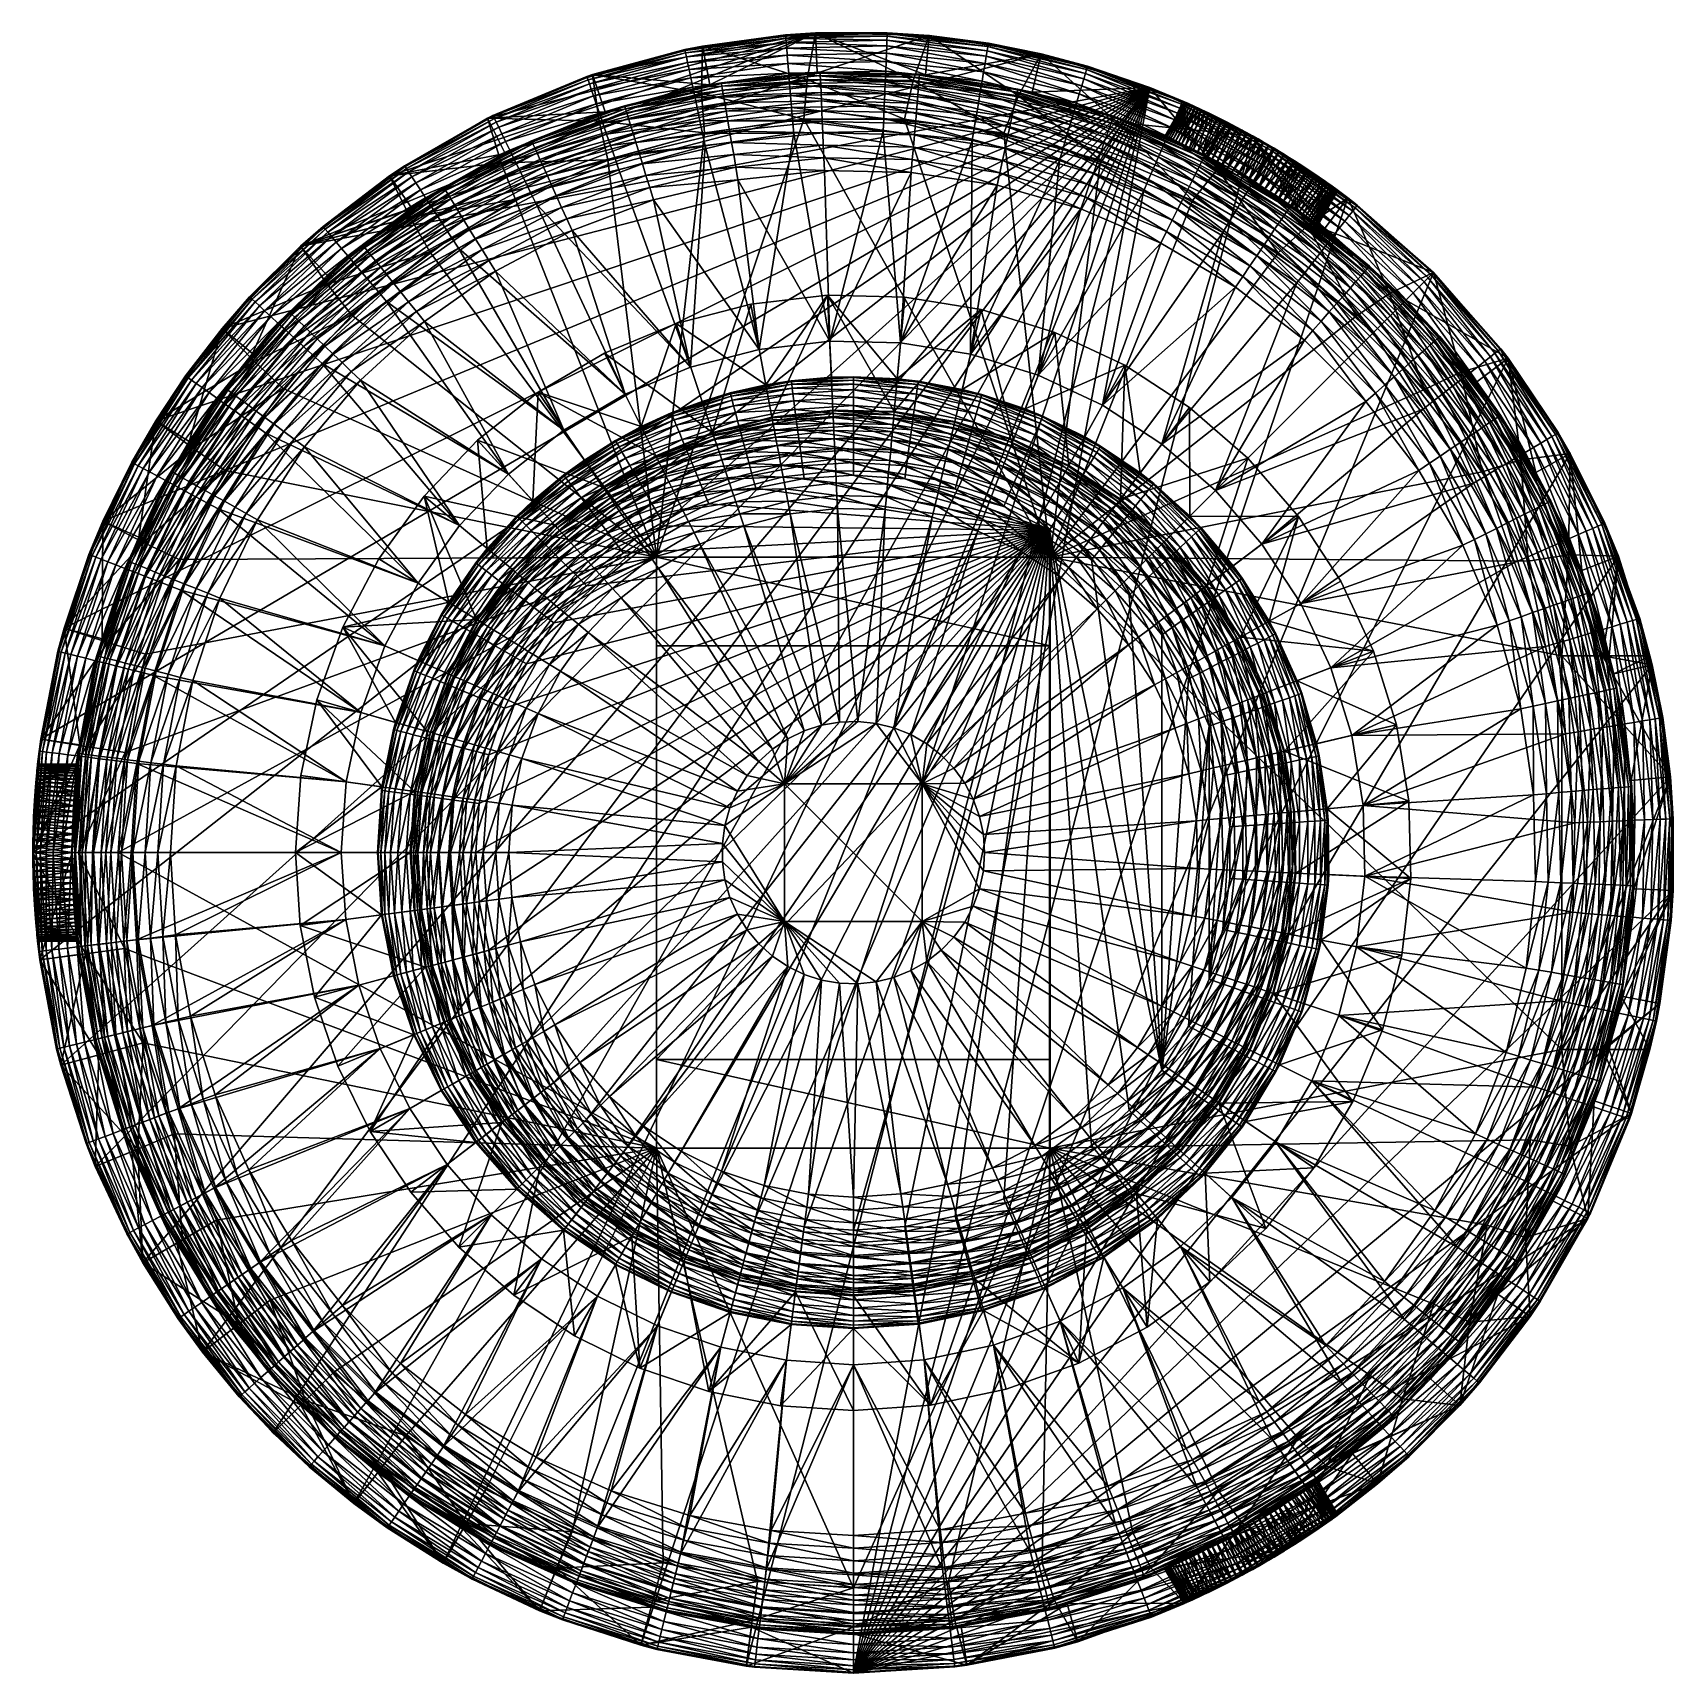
# Model space of a CAD drawing. Header units: millimetres. Extents: x -0.025 to 0.025, y -0.025 to 0.025.
import ezdxf

# ---------------------------------------------------------------- set-up
doc = ezdxf.new("R2010")
doc.units = ezdxf.units.MM
for name, color, linetype in [('L0', 1, 'Continuous'), ('L1', 2, 'Continuous'), ('L2', 3, 'Continuous')]:
    doc.layers.add(name, color=color, linetype=linetype)

msp = doc.modelspace()

# ---------------------------------------------------------------- meshes
at = {"layer": 'L0', "color": 252, "true_color": 0x979797}
mesh = msp.add_polyface(dxfattribs=at)
corners = [(-0.006962, 0.022732, 0.008392), (-0.006969, 0.022757, 0.008), (-0.004369, 0.023375, 0.008), (-0.004005, 0.023357, 0.008776), (-0.006939, 0.022659, 0.008776), (-0.003984, 0.023233, 0.009148), (-0.006902, 0.022538, 0.009148), (-0.003954, 0.023062, 0.0095), (-0.006851, 0.022372, 0.0095), (-0.003917, 0.022847, 0.009826), (-0.006788, 0.022164, 0.009826), (-0.003874, 0.022592, 0.010121), (-0.006712, 0.021917, 0.010121), (-0.003824, 0.022301, 0.01038), (-0.006625, 0.021635, 0.01038), (-0.003769, 0.021979, 0.010598), (-0.00653, 0.021323, 0.010598), (-0.003709, 0.021632, 0.010772), (-0.006427, 0.020986, 0.010772), (-0.00513, 0.024468, 0.009), (-0.004594, 0.024574, 0.001), (-0.007945, 0.023704, 0.001), (-0.006969, 0.022757, 0.008), (-0.007563, 0.022566, 0.001), (-0.004373, 0.023395, 0.001), (-0.007736, 0.022535, 0.01138), (-0.00763, 0.022227, 0.011598), (-0.004823, 0.023, 0.011598), (-0.007516, 0.021894, 0.011772), (-0.00475, 0.022655, 0.011772), (-0.007396, 0.021542, 0.011898), (-0.004674, 0.022292, 0.011898), (-0.007271, 0.021178, 0.011974), (-0.004595, 0.021915, 0.011974), (-0.004515, 0.021532, 0.012), (-0.00489, 0.023319, 0.01138), (-0.00495, 0.023608, 0.011121), (-0.007832, 0.022814, 0.011121), (-0.005003, 0.023861, 0.010826), (-0.007916, 0.023059, 0.010826), (-0.005048, 0.024075, 0.0105), (-0.007987, 0.023265, 0.0105), (-0.005084, 0.024244, 0.010148), (-0.008043, 0.023429, 0.010148), (-0.005109, 0.024368, 0.009776), (-0.008084, 0.023549, 0.009776), (-0.005125, 0.024443, 0.009392), (-0.008109, 0.023621, 0.009392), (-0.00513, 0.024468, 0.009), (-0.007942, 0.023694, 0.009), (-0.007945, 0.023704, 0.001), (-0.004594, 0.024574, 0.001), (-0.004373, 0.023395, 0.001), (-0.007563, 0.022566, 0.001)]
mesh.append_faces([[corners[k] for k in face] for face in [(0, 1, 2), (3, 4, 0), (5, 6, 4), (7, 8, 6), (9, 10, 8), (11, 12, 10), (13, 14, 12), (15, 16, 14), (17, 18, 16), (19, 20, 21), (22, 23, 24), (25, 26, 27), (26, 28, 29), (28, 30, 31), (30, 32, 33), (34, 33, 32), (33, 31, 30), (31, 29, 28), (29, 27, 26), (27, 35, 25), (35, 36, 37), (36, 38, 39), (38, 40, 41), (40, 42, 43), (42, 44, 45), (44, 46, 47), (46, 48, 49), (41, 39, 38), (39, 37, 36), (37, 25, 35), (50, 51, 52), (52, 53, 50)]], dxfattribs={"color": 252})
mesh = msp.add_polyface(dxfattribs=at)
corners = [(-0.00653, 0.021323, 0.010598), (-0.003769, 0.021979, 0.010598), (-0.003709, 0.021632, 0.010772), (-0.006625, 0.021635, 0.01038), (-0.003824, 0.022301, 0.01038), (-0.006712, 0.021917, 0.010121), (-0.003874, 0.022592, 0.010121), (-0.006788, 0.022164, 0.009826), (-0.003917, 0.022847, 0.009826), (-0.006851, 0.022372, 0.0095), (-0.003954, 0.023062, 0.0095), (-0.006902, 0.022538, 0.009148), (-0.003984, 0.023233, 0.009148), (-0.006939, 0.022659, 0.008776), (-0.004005, 0.023357, 0.008776), (-0.006962, 0.022732, 0.008392), (-0.004018, 0.023432, 0.008392), (-0.004369, 0.023375, 0.008), (-0.004022, 0.023458, 0.008), (-0.006427, 0.020986, 0.010772), (-0.003646, 0.021266, 0.010898), (-0.00513, 0.024468, 0.009), (-0.00459, 0.024547, 0.009), (-0.004594, 0.024574, 0.001), (-0.002064, 0.024915, 0.009), (-0.004022, 0.023458, 0.008), (-0.004369, 0.023375, 0.008), (-0.004373, 0.023395, 0.001), (-0.001099, 0.023775, 0.001), (-0.006969, 0.022757, 0.008), (-0.00489, 0.023319, 0.01138), (-0.004823, 0.023, 0.011598), (-0.001941, 0.02342, 0.011598), (-0.00475, 0.022655, 0.011772), (-0.001912, 0.023069, 0.011772), (-0.004674, 0.022292, 0.011898), (-0.001881, 0.022699, 0.011898), (-0.004595, 0.021915, 0.011974), (-0.001849, 0.022315, 0.011974), (-0.004515, 0.021532, 0.012), (-0.001817, 0.021925, 0.012), (-0.002031, 0.024514, 0.0105), (-0.002046, 0.024687, 0.010148), (-0.005084, 0.024244, 0.010148), (-0.002056, 0.024813, 0.009776), (-0.005109, 0.024368, 0.009776), (-0.002062, 0.024889, 0.009392), (-0.005125, 0.024443, 0.009392), (-0.00459, 0.024547, 0.009), (-0.00513, 0.024468, 0.009), (-0.005048, 0.024075, 0.0105), (-0.005003, 0.023861, 0.010826), (-0.002013, 0.024297, 0.010826), (-0.00495, 0.023608, 0.011121), (-0.001992, 0.024039, 0.011121), (-0.001968, 0.023745, 0.01138), (-0.004373, 0.023395, 0.001), (-0.004594, 0.024574, 0.001), (-0.001155, 0.024973, 0.001)]
mesh.append_faces([[corners[k] for k in face] for face in [(0, 1, 2), (3, 4, 1), (5, 6, 4), (7, 8, 6), (9, 10, 8), (11, 12, 10), (13, 14, 12), (15, 16, 14), (17, 18, 16), (17, 16, 15), (19, 2, 20), (21, 22, 23), (23, 22, 24), (25, 26, 27), (25, 27, 28), (27, 26, 29), (30, 31, 32), (31, 33, 34), (33, 35, 36), (35, 37, 38), (37, 39, 40), (41, 42, 43), (42, 44, 45), (44, 46, 47), (48, 47, 46), (48, 49, 47), (47, 45, 44), (45, 43, 42), (43, 50, 41), (50, 51, 52), (51, 53, 54), (53, 30, 55), (56, 57, 58)]], dxfattribs={"color": 252})
mesh = msp.add_polyface(dxfattribs=at)
corners = [(-0.003984, 0.023233, 0.009148), (-0.001, 0.02355, 0.009148), (-0.000993, 0.023377, 0.0095), (-0.004005, 0.023357, 0.008776), (-0.001006, 0.023676, 0.008776), (-0.004018, 0.023432, 0.008392), (-0.001009, 0.023753, 0.008392), (-0.001099, 0.023769, 0.008), (-0.00101, 0.023779, 0.008), (-0.004022, 0.023458, 0.008), (-0.002064, 0.024915, 0.009), (-0.001154, 0.024933, 0.009), (-0.001155, 0.024973, 0.001), (0.001033, 0.024979, 0.009), (-0.004594, 0.024574, 0.001), (-0.00101, 0.023779, 0.008), (-0.001099, 0.023769, 0.008), (-0.001099, 0.023775, 0.001), (0.002018, 0.023714, 0.008), (-0.004022, 0.023458, 0.008), (-0.001968, 0.023745, 0.01138), (-0.001941, 0.02342, 0.011598), (0.000971, 0.02348, 0.011598), (0.000957, 0.023128, 0.011772), (-0.00489, 0.023319, 0.01138), (0.000985, 0.023806, 0.01138), (-0.001992, 0.024039, 0.011121), (-0.00495, 0.023608, 0.011121), (0.000997, 0.024101, 0.011121), (-0.002013, 0.024297, 0.010826), (-0.005003, 0.023861, 0.010826), (-0.002031, 0.024514, 0.0105), (-0.005048, 0.024075, 0.0105), (-0.002062, 0.024889, 0.009392), (-0.002064, 0.024915, 0.009), (-0.00459, 0.024547, 0.009), (-0.001154, 0.024933, 0.009), (0.001032, 0.024953, 0.009392), (-0.002056, 0.024813, 0.009776), (0.001029, 0.024877, 0.009776), (-0.002046, 0.024687, 0.010148), (0.001024, 0.02475, 0.010148), (0.001017, 0.024577, 0.0105), (0.001008, 0.024359, 0.010826), (-0.001155, 0.024973, 0.001), (-0.001099, 0.023775, 0.001), (-0.004373, 0.023395, 0.001), (0.002196, 0.023698, 0.001)]
mesh.append_faces([[corners[k] for k in face] for face in [(0, 1, 2), (3, 4, 1), (5, 6, 4), (7, 8, 6), (7, 6, 5), (5, 9, 7), (4, 3, 5), (1, 0, 3), (10, 11, 12), (12, 11, 13), (10, 12, 14), (15, 16, 17), (18, 15, 17), (17, 16, 19), (20, 21, 22), (23, 22, 21), (21, 20, 24), (22, 25, 20), (20, 26, 27), (25, 28, 26), (26, 29, 30), (29, 31, 32), (33, 34, 35), (36, 33, 37), (36, 34, 33), (33, 38, 39), (38, 40, 41), (40, 31, 42), (31, 29, 43), (29, 26, 28), (26, 20, 25), (44, 45, 46), (47, 45, 44)]], dxfattribs={"color": 252})
mesh = msp.add_polyface(dxfattribs=at)
corners = [(-0.001009, 0.023753, 0.008392), (0.002016, 0.023689, 0.008392), (0.00201, 0.023612, 0.008776), (-0.00101, 0.023779, 0.008), (0.002018, 0.023714, 0.008), (0.002194, 0.023688, 0.008), (-0.001006, 0.023676, 0.008776), (0.001033, 0.024979, 0.009), (0.002302, 0.024847, 0.009), (0.002307, 0.024893, 0.001), (0.004115, 0.024659, 0.009), (-0.001155, 0.024973, 0.001), (-0.001099, 0.023775, 0.001), (0.002196, 0.023698, 0.001), (0.002018, 0.023714, 0.008), (0.002194, 0.023688, 0.008), (0.003922, 0.023501, 0.01138), (0.00397, 0.023792, 0.011121), (0.000997, 0.024101, 0.011121), (0.001008, 0.024359, 0.010826), (-0.002013, 0.024297, 0.010826), (0.004013, 0.024048, 0.010826), (0.001017, 0.024577, 0.0105), (-0.002031, 0.024514, 0.0105), (0.004049, 0.024263, 0.0105), (0.001024, 0.02475, 0.010148), (-0.002046, 0.024687, 0.010148), (0.004077, 0.024434, 0.010148), (0.001029, 0.024877, 0.009776), (-0.002056, 0.024813, 0.009776), (0.004098, 0.024558, 0.009776), (0.001032, 0.024953, 0.009392), (-0.002062, 0.024889, 0.009392), (0.004111, 0.024634, 0.009392), (0.001033, 0.024979, 0.009), (-0.001154, 0.024933, 0.009), (0.002302, 0.024847, 0.009), (0.004115, 0.024659, 0.009), (0.000985, 0.023806, 0.01138), (-0.001155, 0.024973, 0.001), (0.002307, 0.024893, 0.001), (0.002196, 0.023698, 0.001), (0.005724, 0.024336, 0.001)]
mesh.append_faces([[corners[k] for k in face] for face in [(0, 1, 2), (3, 4, 1), (1, 0, 3), (1, 4, 5), (2, 6, 0), (7, 8, 9), (9, 8, 10), (7, 9, 11), (12, 13, 14), (13, 15, 14), (16, 17, 18), (18, 19, 20), (17, 21, 19), (19, 22, 23), (21, 24, 22), (22, 25, 26), (24, 27, 25), (25, 28, 29), (27, 30, 28), (28, 31, 32), (30, 33, 31), (31, 34, 35), (36, 31, 33), (33, 37, 36), (36, 34, 31), (31, 28, 30), (28, 25, 27), (25, 22, 24), (22, 19, 21), (19, 18, 17), (18, 38, 16), (39, 40, 41), (41, 40, 42)]], dxfattribs={"color": 252})
mesh = msp.add_polyface(dxfattribs=at)
corners = [(0.004698, 0.021799, 0.010598), (0.007429, 0.021026, 0.010598), (0.007312, 0.020694, 0.010772), (0.001891, 0.02222, 0.010598), (0.004624, 0.021455, 0.010772), (0.004767, 0.022118, 0.01038), (0.007538, 0.021334, 0.01038), (0.001919, 0.022545, 0.01038), (0.004829, 0.022407, 0.010121), (0.007636, 0.021612, 0.010121), (0.001944, 0.022839, 0.010121), (0.001966, 0.023097, 0.009826), (0.004884, 0.02266, 0.009826), (0.001984, 0.023314, 0.0095), (0.004929, 0.022873, 0.0095), (0.001999, 0.023487, 0.009148), (0.004966, 0.023043, 0.009148), (0.00201, 0.023612, 0.008776), (0.004993, 0.023166, 0.008776), (0.002016, 0.023689, 0.008392), (0.005009, 0.023241, 0.008392), (0.002194, 0.023688, 0.008), (0.005014, 0.023266, 0.008), (0.005442, 0.023145, 0.008), (0.00792, 0.022416, 0.008392), (0.007895, 0.022344, 0.008776), (0.007853, 0.022225, 0.009148), (0.007795, 0.022062, 0.0095), (0.007722, 0.021856, 0.009826), (0.007188, 0.020344, 0.010898), (0.004546, 0.021092, 0.010898), (0.00706, 0.019981, 0.010974), (0.004465, 0.020716, 0.010974), (0.006929, 0.019612, 0.011), (0.004382, 0.020333, 0.011), (0.00183, 0.021499, 0.010898), (0.001861, 0.021869, 0.010772), (0.004115, 0.024659, 0.009), (0.005713, 0.024289, 0.009), (0.005724, 0.024336, 0.001), (0.007133, 0.023961, 0.009), (0.002307, 0.024893, 0.001), (0.007929, 0.02244, 0.008), (0.005442, 0.023145, 0.008), (0.005449, 0.023168, 0.001), (0.002196, 0.023698, 0.001), (0.005014, 0.023266, 0.008), (0.003572, 0.015186, 0.012), (0.006277, 0.021085, 0.012), (0.003621, 0.0217, 0.012), (0.003922, 0.023501, 0.01138), (0.003868, 0.023179, 0.011598), (0.006705, 0.022523, 0.011598), (0.00381, 0.022832, 0.011772), (0.006605, 0.022186, 0.011772), (0.003749, 0.022466, 0.011898), (0.006499, 0.02183, 0.011898), (0.003686, 0.022086, 0.011974), (0.006389, 0.021461, 0.011974), (0.003621, 0.0217, 0.012), (0.006277, 0.021085, 0.012), (0.006799, 0.022836, 0.01138), (0.006883, 0.023119, 0.011121), (0.00397, 0.023792, 0.011121), (0.006957, 0.023367, 0.010826), (0.004013, 0.024048, 0.010826), (0.007019, 0.023575, 0.0105), (0.004049, 0.024263, 0.0105), (0.007068, 0.023742, 0.010148), (0.004077, 0.024434, 0.010148), (0.007104, 0.023863, 0.009776), (0.004098, 0.024558, 0.009776), (0.007126, 0.023936, 0.009392), (0.004111, 0.024634, 0.009392), (0.007133, 0.023961, 0.009), (0.005713, 0.024289, 0.009), (0.004115, 0.024659, 0.009), (0.005724, 0.024336, 0.001), (0.005449, 0.023168, 0.001), (0.002196, 0.023698, 0.001), (0.009031, 0.023312, 0.001)]
mesh.append_faces([[corners[k] for k in face] for face in [(0, 1, 2), (3, 0, 4), (5, 6, 1), (7, 5, 0), (8, 9, 6), (10, 8, 5), (11, 12, 8), (13, 14, 12), (15, 16, 14), (17, 18, 16), (19, 20, 18), (21, 22, 20), (20, 22, 23), (24, 20, 23), (25, 18, 20), (26, 16, 18), (27, 14, 16), (28, 12, 14), (9, 8, 12), (6, 5, 8), (1, 0, 5), (2, 4, 0), (29, 30, 4), (31, 32, 30), (33, 34, 32), (32, 31, 33), (30, 29, 31), (35, 30, 32), (4, 2, 29), (36, 4, 30), (37, 38, 39), (39, 38, 40), (37, 39, 41), (42, 43, 44), (45, 44, 46), (44, 43, 46), (47, 48, 49), (50, 51, 52), (51, 53, 54), (53, 55, 56), (55, 57, 58), (57, 59, 60), (60, 58, 57), (58, 56, 55), (56, 54, 53), (54, 52, 51), (52, 61, 50), (61, 62, 63), (62, 64, 65), (64, 66, 67), (66, 68, 69), (68, 70, 71), (70, 72, 73), (72, 74, 75), (73, 72, 75), (75, 76, 73), (73, 71, 70), (71, 69, 68), (69, 67, 66), (67, 65, 64), (65, 63, 62), (63, 50, 61), (77, 78, 79), (78, 77, 80)]], dxfattribs={"color": 252})
mesh = msp.add_polyface(dxfattribs=at)
corners = [(-0.00932, 0.020618, 0.01038), (-0.006625, 0.021635, 0.01038), (-0.00653, 0.021323, 0.010598), (-0.009441, 0.020887, 0.010121), (-0.006712, 0.021917, 0.010121), (-0.009548, 0.021122, 0.009826), (-0.006788, 0.022164, 0.009826), (-0.009638, 0.021321, 0.0095), (-0.006851, 0.022372, 0.0095), (-0.009709, 0.021479, 0.009148), (-0.006902, 0.022538, 0.009148), (-0.009761, 0.021594, 0.008776), (-0.006939, 0.022659, 0.008776), (-0.009793, 0.021664, 0.008392), (-0.006962, 0.022732, 0.008392), (-0.007552, 0.022537, 0.008), (-0.006969, 0.022757, 0.008), (-0.01059, 0.02127, 0.008), (-0.009803, 0.021687, 0.008), (-0.008117, 0.023645, 0.009), (-0.007942, 0.023694, 0.009), (-0.007945, 0.023704, 0.001), (-0.013674, 0.020929, 0.009), (-0.011138, 0.02237, 0.009), (-0.011143, 0.022379, 0.001), (-0.00513, 0.024468, 0.009), (-0.01098, 0.02246, 0.009), (-0.014128, 0.020625, 0.001), (-0.009803, 0.021687, 0.008), (-0.01059, 0.02127, 0.008), (-0.010609, 0.021305, 0.001), (-0.006969, 0.022757, 0.008), (-0.007552, 0.022537, 0.008), (-0.007563, 0.022566, 0.001), (-0.010464, 0.021405, 0.01138), (-0.010321, 0.021112, 0.011598), (-0.00763, 0.022227, 0.011598), (-0.010167, 0.020796, 0.011772), (-0.007516, 0.021894, 0.011772), (-0.007396, 0.021542, 0.011898), (-0.007736, 0.022535, 0.01138), (-0.007832, 0.022814, 0.011121), (-0.010594, 0.02167, 0.011121), (-0.010708, 0.021903, 0.010826), (-0.013335, 0.02041, 0.010826), (-0.007916, 0.023059, 0.010826), (-0.010803, 0.022099, 0.0105), (-0.013454, 0.020593, 0.0105), (-0.007987, 0.023265, 0.0105), (-0.01088, 0.022255, 0.010148), (-0.013549, 0.020738, 0.010148), (-0.008043, 0.023429, 0.010148), (-0.010935, 0.022368, 0.009776), (-0.013618, 0.020844, 0.009776), (-0.008084, 0.023549, 0.009776), (-0.010969, 0.022437, 0.009392), (-0.01366, 0.020908, 0.009392), (-0.008109, 0.023621, 0.009392), (-0.01098, 0.02246, 0.009), (-0.011138, 0.02237, 0.009), (-0.008117, 0.023645, 0.009), (-0.007942, 0.023694, 0.009), (-0.005125, 0.024443, 0.009392), (-0.013674, 0.020929, 0.009), (-0.005109, 0.024368, 0.009776), (-0.005084, 0.024244, 0.010148), (-0.005048, 0.024075, 0.0105), (-0.014128, 0.020625, 0.001), (-0.011143, 0.022379, 0.001), (-0.010609, 0.021305, 0.001), (-0.007945, 0.023704, 0.001), (-0.007563, 0.022566, 0.001)]
mesh.append_faces([[corners[k] for k in face] for face in [(0, 1, 2), (3, 4, 1), (5, 6, 4), (7, 8, 6), (9, 10, 8), (11, 12, 10), (13, 14, 12), (15, 16, 14), (17, 18, 13), (15, 14, 13), (13, 18, 15), (12, 11, 13), (10, 9, 11), (8, 7, 9), (6, 5, 7), (4, 3, 5), (19, 20, 21), (22, 23, 24), (21, 20, 25), (24, 23, 26), (26, 19, 21), (21, 24, 26), (24, 27, 22), (28, 29, 30), (31, 32, 33), (33, 32, 28), (28, 30, 33), (34, 35, 36), (35, 37, 38), (39, 38, 37), (38, 36, 35), (36, 40, 34), (40, 41, 42), (42, 43, 44), (41, 45, 43), (43, 46, 47), (45, 48, 46), (46, 49, 50), (48, 51, 49), (49, 52, 53), (51, 54, 52), (52, 55, 56), (54, 57, 55), (55, 58, 59), (56, 55, 59), (57, 60, 58), (61, 57, 62), (61, 60, 57), (58, 55, 57), (59, 63, 56), (57, 54, 64), (55, 52, 54), (56, 53, 52), (54, 51, 65), (52, 49, 51), (53, 50, 49), (51, 48, 66), (49, 46, 48), (46, 43, 45), (43, 42, 41), (42, 34, 40), (67, 68, 69), (68, 70, 71), (71, 69, 68)]], dxfattribs={"color": 252})
mesh = msp.add_polyface(dxfattribs=at)
corners = [(0.004884, 0.02266, 0.009826), (0.007722, 0.021856, 0.009826), (0.007636, 0.021612, 0.010121), (0.004929, 0.022873, 0.0095), (0.007795, 0.022062, 0.0095), (0.004966, 0.023043, 0.009148), (0.007853, 0.022225, 0.009148), (0.004993, 0.023166, 0.008776), (0.007895, 0.022344, 0.008776), (0.005009, 0.023241, 0.008392), (0.00792, 0.022416, 0.008392), (0.005442, 0.023145, 0.008), (0.007929, 0.02244, 0.008), (0.008587, 0.022167, 0.008), (0.010496, 0.021354, 0.008184), (0.010669, 0.02116, 0.008776), (0.007133, 0.023961, 0.009), (0.009016, 0.023271, 0.009), (0.009031, 0.023312, 0.001), (0.005724, 0.024336, 0.001), (0.008587, 0.022167, 0.008), (0.008598, 0.022193, 0.001), (0.009498, 0.021822, 0.005718), (0.009523, 0.021812, 0.005531), (0.005449, 0.023168, 0.001), (0.007929, 0.02244, 0.008), (0.006799, 0.022836, 0.01138), (0.006705, 0.022523, 0.011598), (0.00944, 0.021521, 0.011598), (0.006605, 0.022186, 0.011772), (0.009298, 0.021198, 0.011772), (0.009571, 0.021819, 0.01138), (0.009689, 0.02209, 0.011121), (0.006883, 0.023119, 0.011121), (0.009793, 0.022327, 0.010826), (0.006957, 0.023367, 0.010826), (0.009881, 0.022526, 0.0105), (0.007019, 0.023575, 0.0105), (0.009951, 0.022685, 0.010148), (0.007068, 0.023742, 0.010148), (0.010001, 0.022801, 0.009776), (0.007104, 0.023863, 0.009776), (0.010032, 0.022871, 0.009392), (0.007126, 0.023936, 0.009392), (0.009016, 0.023271, 0.009), (0.007133, 0.023961, 0.009), (0.009031, 0.023312, 0.001), (0.008598, 0.022193, 0.001), (0.005449, 0.023168, 0.001)]
mesh.append_faces([[corners[k] for k in face] for face in [(0, 1, 2), (3, 4, 1), (5, 6, 4), (7, 8, 6), (9, 10, 8), (11, 12, 10), (10, 12, 13), (14, 10, 13), (15, 8, 10), (16, 17, 18), (18, 19, 16), (20, 21, 22), (21, 23, 22), (24, 21, 25), (21, 20, 25), (26, 27, 28), (27, 29, 30), (28, 31, 26), (31, 32, 33), (32, 34, 35), (34, 36, 37), (36, 38, 39), (38, 40, 41), (40, 42, 43), (43, 42, 44), (44, 45, 43), (43, 41, 40), (41, 39, 38), (39, 37, 36), (37, 35, 34), (35, 33, 32), (33, 26, 31), (46, 47, 48)]], dxfattribs={"color": 252})
mesh = msp.add_polyface(dxfattribs=at)
corners = [(-0.000946, 0.02228, 0.010598), (0.001891, 0.02222, 0.010598), (0.001861, 0.021869, 0.010772), (-0.00096, 0.022606, 0.01038), (0.001919, 0.022545, 0.01038), (-0.000973, 0.022901, 0.010121), (0.001944, 0.022839, 0.010121), (-0.000984, 0.023159, 0.009826), (0.001966, 0.023097, 0.009826), (-0.000993, 0.023377, 0.0095), (0.001984, 0.023314, 0.0095), (-0.001, 0.02355, 0.009148), (0.001999, 0.023487, 0.009148), (-0.001006, 0.023676, 0.008776), (0.00201, 0.023612, 0.008776), (0.005009, 0.023241, 0.008392), (0.002016, 0.023689, 0.008392), (0.002194, 0.023688, 0.008), (0.004993, 0.023166, 0.008776), (0.004966, 0.023043, 0.009148), (0.004929, 0.022873, 0.0095), (0.004884, 0.02266, 0.009826), (0.004829, 0.022407, 0.010121), (0.004767, 0.022118, 0.01038), (0.004698, 0.021799, 0.010598), (0.004624, 0.021455, 0.010772), (0.004546, 0.021092, 0.010898), (0.00183, 0.021499, 0.010898), (-0.000916, 0.021557, 0.010898), (0.001797, 0.021115, 0.010974), (-0.000932, 0.021928, 0.010772), (0.005014, 0.023266, 0.008), (0.002194, 0.023688, 0.008), (0.002196, 0.023698, 0.001), (0.000985, 0.023806, 0.01138), (0.000971, 0.02348, 0.011598), (0.003868, 0.023179, 0.011598), (0.000957, 0.023128, 0.011772), (0.00381, 0.022832, 0.011772), (0.000941, 0.022757, 0.011898), (0.003749, 0.022466, 0.011898), (0.000925, 0.022372, 0.011974), (0.003686, 0.022086, 0.011974), (0.000909, 0.021981, 0.012), (0.003621, 0.0217, 0.012), (0.003922, 0.023501, 0.01138)]
mesh.append_faces([[corners[k] for k in face] for face in [(0, 1, 2), (3, 4, 1), (5, 6, 4), (7, 8, 6), (9, 10, 8), (11, 12, 10), (13, 14, 12), (15, 16, 17), (18, 14, 16), (12, 11, 13), (19, 12, 14), (10, 9, 11), (20, 10, 12), (21, 8, 10), (22, 6, 8), (23, 4, 6), (24, 1, 4), (25, 2, 1), (26, 27, 2), (28, 27, 29), (30, 2, 27), (31, 32, 33), (34, 35, 36), (35, 37, 38), (37, 39, 40), (39, 41, 42), (41, 43, 44), (44, 42, 41), (42, 40, 39), (40, 38, 37), (38, 36, 35), (36, 45, 34)]], dxfattribs={"color": 252})
mesh = msp.add_polyface(dxfattribs=at)
corners = [(-0.003769, 0.021979, 0.010598), (-0.000946, 0.02228, 0.010598), (-0.000932, 0.021928, 0.010772), (-0.003824, 0.022301, 0.01038), (-0.00096, 0.022606, 0.01038), (-0.003874, 0.022592, 0.010121), (-0.000973, 0.022901, 0.010121), (-0.003917, 0.022847, 0.009826), (-0.000984, 0.023159, 0.009826), (-0.003954, 0.023062, 0.0095), (-0.000993, 0.023377, 0.0095), (-0.003984, 0.023233, 0.009148), (0.001966, 0.023097, 0.009826), (0.001944, 0.022839, 0.010121), (0.001919, 0.022545, 0.01038), (0.001891, 0.02222, 0.010598), (-0.003709, 0.021632, 0.010772), (0.001861, 0.021869, 0.010772), (-0.000916, 0.021557, 0.010898), (-0.003646, 0.021266, 0.010898), (0.00183, 0.021499, 0.010898), (0.001797, 0.021115, 0.010974), (-0.000899, 0.021172, 0.010974), (-0.001941, 0.02342, 0.011598), (-0.001912, 0.023069, 0.011772), (0.000957, 0.023128, 0.011772), (-0.001881, 0.022699, 0.011898), (0.000941, 0.022757, 0.011898), (-0.001849, 0.022315, 0.011974), (0.000925, 0.022372, 0.011974), (-0.001817, 0.021925, 0.012), (0.000909, 0.021981, 0.012), (-0.004595, 0.021915, 0.011974), (-0.004674, 0.022292, 0.011898), (-0.00475, 0.022655, 0.011772), (-0.004823, 0.023, 0.011598)]
mesh.append_faces([[corners[k] for k in face] for face in [(0, 1, 2), (3, 4, 1), (5, 6, 4), (7, 8, 6), (9, 10, 8), (10, 9, 11), (8, 7, 9), (12, 8, 10), (6, 5, 7), (13, 6, 8), (4, 3, 5), (14, 4, 6), (1, 0, 3), (15, 1, 4), (2, 16, 0), (17, 2, 1), (18, 19, 16), (20, 18, 2), (21, 22, 18), (19, 18, 22), (16, 2, 18), (23, 24, 25), (24, 26, 27), (26, 28, 29), (28, 30, 31), (30, 28, 32), (31, 29, 28), (28, 26, 33), (29, 27, 26), (26, 24, 34), (27, 25, 24), (24, 23, 35)]], dxfattribs={"color": 252})
mesh = msp.add_polyface(dxfattribs=at)
corners = [(0.01021, 0.02282, 0.006834), (0.010269, 0.022794, 0.007011), (0.009666, 0.021749, 0.007011), (0.010612, 0.022636, 0.007662), (0.01084, 0.022527, 0.007942), (0.010239, 0.021485, 0.007942), (0.01042, 0.022725, 0.00735), (0.01001, 0.021593, 0.007662), (0.010339, 0.022762, 0.007184), (0.009736, 0.021717, 0.007183), (0.009817, 0.021681, 0.00735), (0.010162, 0.022841, 0.006653), (0.009607, 0.021775, 0.006834), (0.009666, 0.021749, 0.004989), (0.010269, 0.022793, 0.004988), (0.01021, 0.02282, 0.005166), (0.010126, 0.022857, 0.006469), (0.009559, 0.021796, 0.006653), (0.009607, 0.021775, 0.005166), (0.010162, 0.022841, 0.005347), (0.009736, 0.021717, 0.004816), (0.010339, 0.022762, 0.004816), (0.009909, 0.021639, 0.00449), (0.010511, 0.022683, 0.00449), (0.01042, 0.022725, 0.00465), (0.009559, 0.021796, 0.005346), (0.010126, 0.022857, 0.005531), (0.010365, 0.021424, 0.003932), (0.010967, 0.022466, 0.003932), (0.010722, 0.022584, 0.004193), (0.01012, 0.021541, 0.004193), (0.009818, 0.021681, 0.00465), (0.012165, 0.021841, 0.001), (0.009031, 0.023312, 0.001), (0.011691, 0.022098, 0.003463), (0.011387, 0.022256, 0.003616), (0.011537, 0.022179, 0.003533), (0.01124, 0.022331, 0.00371), (0.010967, 0.022466, 0.003932), (0.010722, 0.022584, 0.004193), (0.010339, 0.022762, 0.004816), (0.01042, 0.022725, 0.00465), (0.009016, 0.023271, 0.009), (0.01042, 0.022725, 0.00735), (0.010339, 0.022762, 0.007184), (0.010511, 0.022683, 0.00449), (0.010612, 0.022636, 0.007662), (0.011386, 0.022257, 0.008384), (0.0111, 0.0224, 0.008184), (0.010042, 0.022894, 0.009), (0.01084, 0.022527, 0.007942), (0.012149, 0.02181, 0.009), (0.010042, 0.022894, 0.009), (0.010032, 0.022871, 0.009392), (0.010001, 0.022801, 0.009776), (0.012745, 0.021389, 0.009776), (0.009951, 0.022685, 0.010148), (0.01268, 0.02128, 0.010148), (0.008598, 0.022193, 0.001), (0.009031, 0.023312, 0.001), (0.012165, 0.021841, 0.001)]
mesh.append_faces([[corners[k] for k in face] for face in [(0, 1, 2), (3, 4, 5), (6, 3, 7), (1, 8, 9), (8, 6, 10), (11, 0, 12), (13, 14, 15), (16, 11, 17), (18, 15, 19), (20, 21, 14), (22, 23, 24), (25, 19, 26), (27, 28, 29), (30, 29, 23), (31, 24, 21), (32, 33, 34), (33, 35, 36), (33, 37, 35), (36, 34, 33), (33, 38, 37), (33, 39, 38), (40, 41, 33), (42, 43, 44), (41, 45, 33), (42, 46, 43), (45, 39, 33), (47, 48, 49), (48, 50, 49), (49, 50, 46), (51, 52, 53), (53, 54, 55), (54, 56, 57), (58, 59, 60)]], dxfattribs={"color": 252})
mesh = msp.add_polyface(dxfattribs=at)
corners = [(0.009607, 0.021775, 0.006834), (0.009559, 0.021796, 0.006653), (0.010162, 0.022841, 0.006653), (0.009523, 0.021812, 0.006469), (0.009499, 0.021822, 0.006282), (0.010102, 0.022868, 0.006282), (0.010126, 0.022857, 0.006469), (0.009486, 0.021828, 0.006094), (0.009486, 0.021828, 0.005906), (0.01009, 0.022873, 0.005906), (0.01009, 0.022873, 0.006095), (0.010102, 0.022868, 0.005717), (0.009498, 0.021822, 0.005718), (0.009523, 0.021812, 0.005531), (0.010126, 0.022857, 0.005531), (0.010162, 0.022841, 0.005347), (0.009559, 0.021796, 0.005346), (0.009607, 0.021775, 0.005166), (0.01021, 0.02282, 0.005166), (0.009666, 0.021749, 0.004989), (0.009666, 0.021749, 0.007011), (0.01021, 0.02282, 0.006834), (0.009031, 0.023312, 0.001), (0.010269, 0.022793, 0.004988), (0.010339, 0.022762, 0.004816), (0.01021, 0.02282, 0.005166), (0.010102, 0.022868, 0.005717), (0.010126, 0.022857, 0.005531), (0.010162, 0.022841, 0.005347), (0.009016, 0.023271, 0.009), (0.01009, 0.022873, 0.005906), (0.010126, 0.022857, 0.006469), (0.010102, 0.022868, 0.006282), (0.01021, 0.02282, 0.006834), (0.010162, 0.022841, 0.006653), (0.010269, 0.022794, 0.007011), (0.010339, 0.022762, 0.007184), (0.01009, 0.022873, 0.006095), (0.010612, 0.022636, 0.007662), (0.010042, 0.022894, 0.009), (0.010032, 0.022871, 0.009392), (0.010042, 0.022894, 0.009), (0.009016, 0.023271, 0.009)]
mesh.append_faces([[corners[k] for k in face] for face in [(0, 1, 2), (3, 4, 5), (5, 6, 3), (7, 8, 9), (9, 10, 7), (4, 7, 10), (11, 12, 13), (13, 14, 11), (9, 8, 12), (15, 16, 17), (14, 13, 16), (18, 17, 19), (12, 11, 9), (10, 5, 4), (1, 3, 6), (20, 0, 21), (22, 23, 24), (22, 25, 23), (22, 26, 27), (27, 28, 22), (22, 29, 30), (30, 26, 22), (28, 25, 22), (29, 31, 32), (29, 33, 34), (29, 35, 33), (36, 35, 29), (34, 31, 29), (32, 37, 29), (37, 30, 29), (38, 29, 39), (40, 41, 42)]], dxfattribs={"color": 252})
mesh = msp.add_polyface(dxfattribs=at)
corners = [(0.007429, 0.021026, 0.010598), (0.01004, 0.019912, 0.010598), (0.009881, 0.019598, 0.010772), (0.007538, 0.021334, 0.01038), (0.010186, 0.020204, 0.01038), (0.010612, 0.021048, 0.009148), (0.007853, 0.022225, 0.009148), (0.007895, 0.022344, 0.008776), (0.010534, 0.020893, 0.0095), (0.007795, 0.022062, 0.0095), (0.010436, 0.020698, 0.009826), (0.007722, 0.021856, 0.009826), (0.010319, 0.020467, 0.010121), (0.007636, 0.021612, 0.010121), (0.007312, 0.020694, 0.010772), (0.009714, 0.019266, 0.010898), (0.007188, 0.020344, 0.010898), (0.009541, 0.018923, 0.010974), (0.00706, 0.019981, 0.010974), (0.009364, 0.018573, 0.011), (0.006929, 0.019612, 0.011), (0.008587, 0.022167, 0.008), (0.009607, 0.021775, 0.006834), (0.009666, 0.021749, 0.007011), (0.009559, 0.021796, 0.006653), (0.009523, 0.021812, 0.006469), (0.009499, 0.021822, 0.006282), (0.009498, 0.021822, 0.005718), (0.009486, 0.021828, 0.005906), (0.009486, 0.021828, 0.006094), (0.008598, 0.022193, 0.001), (0.009666, 0.021749, 0.004989), (0.009607, 0.021775, 0.005166), (0.009559, 0.021796, 0.005346), (0.009523, 0.021812, 0.005531), (0.006605, 0.022186, 0.011772), (0.006499, 0.02183, 0.011898), (0.009149, 0.020858, 0.011898), (0.006389, 0.021461, 0.011974), (0.008995, 0.020506, 0.011974), (0.006277, 0.021085, 0.012), (0.008837, 0.020147, 0.012), (0.009298, 0.021198, 0.011772), (0.00944, 0.021521, 0.011598), (0.006705, 0.022523, 0.011598)]
mesh.append_faces([[corners[k] for k in face] for face in [(0, 1, 2), (3, 4, 1), (5, 6, 7), (8, 9, 6), (10, 11, 9), (12, 13, 11), (4, 3, 13), (1, 0, 3), (2, 14, 0), (15, 16, 14), (17, 18, 16), (19, 20, 18), (18, 17, 19), (16, 15, 17), (14, 2, 15), (21, 22, 23), (21, 24, 22), (21, 25, 24), (21, 26, 25), (27, 28, 21), (28, 29, 21), (29, 26, 21), (30, 31, 32), (32, 33, 30), (33, 34, 30), (35, 36, 37), (36, 38, 39), (38, 40, 41), (41, 39, 38), (39, 37, 36), (37, 42, 35), (42, 43, 44)]], dxfattribs={"color": 252})
mesh = msp.add_polyface(dxfattribs=at)
corners = [(0.010706, 0.021234, 0.008339), (0.010632, 0.021277, 0.00829), (0.011386, 0.022257, 0.008384), (0.010773, 0.021195, 0.008384), (0.010496, 0.021354, 0.008184), (0.010295, 0.021458, 0.008), (0.01084, 0.022527, 0.007942), (0.0111, 0.0224, 0.008184), (0.009736, 0.021717, 0.007183), (0.009666, 0.021749, 0.007011), (0.010269, 0.022794, 0.007011), (0.010269, 0.022793, 0.004988), (0.009666, 0.021749, 0.004989), (0.009736, 0.021717, 0.004816), (0.01042, 0.022725, 0.00465), (0.009818, 0.021681, 0.00465), (0.009909, 0.021639, 0.00449), (0.010339, 0.022762, 0.004816), (0.010511, 0.022683, 0.00449), (0.01012, 0.021541, 0.004193), (0.010722, 0.022584, 0.004193), (0.010365, 0.021424, 0.003932), (0.010967, 0.022466, 0.003932), (0.010639, 0.02129, 0.00371), (0.01124, 0.022331, 0.00371), (0.010785, 0.021216, 0.003616), (0.009817, 0.021681, 0.00735), (0.010339, 0.022762, 0.007184), (0.010239, 0.021485, 0.007942), (0.01001, 0.021593, 0.007662), (0.010612, 0.022636, 0.007662), (0.010786, 0.021186, 0.008392), (0.01042, 0.022725, 0.00735), (0.007636, 0.021612, 0.010121), (0.010319, 0.020467, 0.010121), (0.010186, 0.020204, 0.01038), (0.007722, 0.021856, 0.009826), (0.010436, 0.020698, 0.009826), (0.007795, 0.022062, 0.0095), (0.010534, 0.020893, 0.0095), (0.007853, 0.022225, 0.009148), (0.010612, 0.021048, 0.009148), (0.007895, 0.022344, 0.008776), (0.010669, 0.02116, 0.008776), (0.00792, 0.022416, 0.008392), (0.010703, 0.021229, 0.008392), (0.010632, 0.021277, 0.00829), (0.010706, 0.021234, 0.008339), (0.010773, 0.021195, 0.008384), (0.010786, 0.021186, 0.008392), (0.010918, 0.021107, 0.008466), (0.011067, 0.021016, 0.008537), (0.008587, 0.022167, 0.008), (0.010295, 0.021458, 0.008), (0.010496, 0.021354, 0.008184), (0.012487, 0.018476, 0.010598), (0.01004, 0.019912, 0.010598), (0.01229, 0.018184, 0.010772), (0.009881, 0.019598, 0.010772), (0.008587, 0.022167, 0.008), (0.01001, 0.021593, 0.007662), (0.010239, 0.021485, 0.007942), (0.009666, 0.021749, 0.007011), (0.009736, 0.021717, 0.007183), (0.008598, 0.022193, 0.001), (0.009736, 0.021717, 0.004816), (0.009666, 0.021749, 0.004989), (0.009909, 0.021639, 0.00449), (0.009818, 0.021681, 0.00465), (0.01012, 0.021541, 0.004193), (0.009817, 0.021681, 0.00735), (0.010936, 0.021139, 0.003533), (0.010785, 0.021216, 0.003616), (0.011092, 0.021057, 0.003463), (0.011581, 0.020792, 0.001), (0.010639, 0.02129, 0.00371), (0.010365, 0.021424, 0.003932), (0.010295, 0.021458, 0.008), (0.009571, 0.021819, 0.01138), (0.00944, 0.021521, 0.011598), (0.012029, 0.020188, 0.011598), (0.009298, 0.021198, 0.011772), (0.011849, 0.019885, 0.011772), (0.009149, 0.020858, 0.011898), (0.011659, 0.019566, 0.011898), (0.008995, 0.020506, 0.011974), (0.011462, 0.019236, 0.011974), (0.008837, 0.020147, 0.012), (0.011261, 0.018899, 0.012), (0.009951, 0.022685, 0.010148), (0.009881, 0.022526, 0.0105), (0.012591, 0.021131, 0.0105), (0.009793, 0.022327, 0.010826), (0.01248, 0.020944, 0.010826), (0.009689, 0.02209, 0.011121), (0.012347, 0.020722, 0.011121), (0.012196, 0.020468, 0.01138), (0.012165, 0.021841, 0.001), (0.011581, 0.020792, 0.001), (0.008598, 0.022193, 0.001)]
mesh.append_faces([[corners[k] for k in face] for face in [(0, 1, 2), (2, 3, 0), (4, 5, 6), (6, 7, 4), (8, 9, 10), (11, 12, 13), (14, 15, 16), (17, 13, 15), (18, 16, 19), (20, 19, 21), (22, 21, 23), (24, 23, 25), (26, 8, 27), (28, 29, 30), (5, 28, 6), (1, 4, 7), (31, 3, 2), (29, 26, 32), (23, 24, 22), (33, 34, 35), (36, 37, 34), (38, 39, 37), (40, 41, 39), (42, 43, 41), (44, 45, 43), (46, 47, 45), (48, 49, 45), (50, 51, 43), (49, 50, 43), (43, 45, 49), (45, 47, 48), (52, 53, 54), (44, 54, 46), (45, 44, 46), (55, 56, 35), (57, 58, 56), (59, 60, 61), (62, 63, 59), (64, 65, 66), (64, 67, 68), (68, 65, 64), (64, 69, 67), (63, 70, 59), (64, 71, 72), (73, 64, 74), (73, 71, 64), (72, 75, 64), (75, 76, 64), (76, 69, 64), (70, 60, 59), (61, 77, 59), (78, 79, 80), (79, 81, 82), (81, 83, 84), (83, 85, 86), (85, 87, 88), (88, 86, 85), (86, 84, 83), (84, 82, 81), (89, 90, 91), (90, 92, 93), (92, 94, 95), (94, 78, 96), (97, 98, 99)]], dxfattribs={"color": 252})
mesh = msp.add_polyface(dxfattribs=at)
corners = [(0.012165, 0.021841, 0.008672), (0.011534, 0.020731, 0.008674), (0.011376, 0.020826, 0.008641), (0.01122, 0.020922, 0.008595), (0.011849, 0.022013, 0.008595), (0.012011, 0.021926, 0.008641), (0.011067, 0.021016, 0.008537), (0.011692, 0.022098, 0.008537), (0.011537, 0.022179, 0.008467), (0.010918, 0.021107, 0.008466), (0.010786, 0.021186, 0.008392), (0.011386, 0.022257, 0.008384), (0.0111, 0.0224, 0.008184), (0.010632, 0.021277, 0.00829), (0.010785, 0.021216, 0.003616), (0.011387, 0.022256, 0.003616), (0.01124, 0.022331, 0.00371), (0.010936, 0.021139, 0.003533), (0.011092, 0.021057, 0.003463), (0.011691, 0.022098, 0.003463), (0.011537, 0.022179, 0.003533), (0.01125, 0.020973, 0.003405), (0.01185, 0.022013, 0.003405), (0.01141, 0.020886, 0.003359), (0.012165, 0.021841, 0.003328), (0.012173, 0.021836, 0.003326), (0.011573, 0.020797, 0.003327), (0.011581, 0.020792, 0.003325), (0.011067, 0.021016, 0.008537), (0.01122, 0.020922, 0.008595), (0.010669, 0.02116, 0.008776), (0.010042, 0.022894, 0.009), (0.012149, 0.02181, 0.009), (0.011849, 0.022013, 0.008595), (0.011692, 0.022098, 0.008537), (0.011537, 0.022179, 0.008467), (0.011386, 0.022257, 0.008384), (0.012196, 0.020468, 0.01138), (0.012347, 0.020722, 0.011121), (0.009689, 0.02209, 0.011121), (0.01248, 0.020944, 0.010826), (0.009793, 0.022327, 0.010826), (0.012591, 0.021131, 0.0105), (0.009881, 0.022526, 0.0105), (0.01268, 0.02128, 0.010148), (0.009951, 0.022685, 0.010148), (0.012745, 0.021389, 0.009776), (0.010001, 0.022801, 0.009776), (0.010032, 0.022871, 0.009392), (0.012784, 0.021454, 0.009392), (0.012149, 0.02181, 0.009)]
mesh.append_faces([[corners[k] for k in face] for face in [(0, 1, 2), (3, 4, 5), (5, 2, 3), (3, 6, 7), (8, 7, 6), (6, 9, 8), (10, 11, 8), (8, 9, 10), (12, 11, 13), (14, 15, 16), (15, 14, 17), (18, 19, 20), (20, 17, 18), (19, 18, 21), (22, 21, 23), (24, 22, 23), (25, 26, 27), (7, 4, 3), (23, 26, 24), (21, 22, 19), (17, 20, 15), (28, 29, 30), (31, 32, 33), (33, 34, 31), (34, 35, 31), (35, 36, 31), (37, 38, 39), (38, 40, 41), (40, 42, 43), (42, 44, 45), (44, 46, 47), (48, 49, 50)]], dxfattribs={"color": 252})
mesh = msp.add_polyface(dxfattribs=at)
corners = [(0.012824, 0.02146, 0.008674), (0.012983, 0.021364, 0.008641), (0.012348, 0.020265, 0.008641), (0.012663, 0.021556, 0.008693), (0.012185, 0.020355, 0.008674), (0.011696, 0.020635, 0.008693), (0.012337, 0.021744, 0.008693), (0.0125, 0.021651, 0.0087), (0.012022, 0.020446, 0.008693), (0.011534, 0.020731, 0.008674), (0.012165, 0.021841, 0.008672), (0.011573, 0.020797, 0.003327), (0.012173, 0.021836, 0.003326), (0.012165, 0.021841, 0.003328), (0.0119, 0.020611, 0.0033), (0.0125, 0.021651, 0.0033), (0.012336, 0.021744, 0.003307), (0.011581, 0.020792, 0.003325), (0.011376, 0.020826, 0.008641), (0.012011, 0.021926, 0.008641), (0.012663, 0.021556, 0.003307), (0.012824, 0.02146, 0.003326), (0.012063, 0.020516, 0.003307), (0.012983, 0.021365, 0.003359), (0.012224, 0.020421, 0.003326), (0.011691, 0.022098, 0.003463), (0.01185, 0.022013, 0.003405), (0.012165, 0.021841, 0.001), (0.012149, 0.02181, 0.009), (0.012165, 0.021841, 0.008672), (0.012011, 0.021926, 0.008641), (0.011849, 0.022013, 0.008595), (0.012797, 0.021476, 0.009), (0.0125, 0.021651, 0.0087), (0.012663, 0.021556, 0.008693), (0.013139, 0.021269, 0.008595), (0.012983, 0.021364, 0.008641), (0.012824, 0.02146, 0.008674), (0.012337, 0.021744, 0.008693), (0.012663, 0.021556, 0.003307), (0.012824, 0.02146, 0.003326), (0.012983, 0.021365, 0.003359), (0.0125, 0.021651, 0.0033), (0.012165, 0.021841, 0.003328), (0.012173, 0.021836, 0.003326), (0.012336, 0.021744, 0.003307), (0.012745, 0.021389, 0.009776), (0.012784, 0.021454, 0.009392), (0.010032, 0.022871, 0.009392), (0.012797, 0.021476, 0.009), (0.012149, 0.02181, 0.009)]
mesh.append_faces([[corners[k] for k in face] for face in [(0, 1, 2), (3, 0, 4), (5, 6, 7), (7, 3, 8), (9, 10, 6), (6, 5, 9), (11, 12, 13), (14, 15, 16), (17, 14, 16), (18, 19, 10), (20, 15, 14), (21, 20, 22), (23, 21, 24), (16, 12, 17), (25, 26, 27), (28, 29, 30), (30, 31, 28), (28, 32, 33), (32, 34, 33), (32, 35, 36), (36, 37, 32), (37, 34, 32), (33, 38, 28), (27, 39, 40), (40, 41, 27), (27, 42, 39), (27, 43, 44), (44, 45, 27), (45, 42, 27), (38, 29, 28), (26, 43, 27), (46, 47, 48), (47, 49, 50)]], dxfattribs={"color": 252})
mesh = msp.add_polyface(dxfattribs=at)
corners = [(-0.011692, 0.018989, 0.010598), (-0.009185, 0.02032, 0.010598), (-0.00904, 0.02, 0.010772), (-0.014009, 0.01735, 0.010598), (-0.011508, 0.018689, 0.010772), (-0.011863, 0.019267, 0.01038), (-0.00932, 0.020618, 0.01038), (-0.014214, 0.017604, 0.01038), (-0.012018, 0.019518, 0.010121), (-0.009441, 0.020887, 0.010121), (-0.0144, 0.017834, 0.010121), (-0.012153, 0.019738, 0.009826), (-0.009548, 0.021122, 0.009826), (-0.012268, 0.019924, 0.0095), (-0.009638, 0.021321, 0.0095), (-0.012359, 0.020072, 0.009148), (-0.009709, 0.021479, 0.009148), (-0.012425, 0.020179, 0.008776), (-0.009761, 0.021594, 0.008776), (-0.012465, 0.020245, 0.008392), (-0.009793, 0.021664, 0.008392), (-0.013424, 0.019598, 0.008), (-0.012479, 0.020266, 0.008), (-0.01059, 0.02127, 0.008), (-0.011313, 0.018373, 0.010898), (-0.013555, 0.016787, 0.010898), (-0.013788, 0.017076, 0.010772), (-0.008887, 0.019661, 0.010898), (-0.011111, 0.018045, 0.010974), (-0.013313, 0.016488, 0.010974), (-0.008729, 0.01931, 0.010974), (-0.010906, 0.017712, 0.011), (-0.013067, 0.016183, 0.011), (-0.008568, 0.018954, 0.011), (-0.010609, 0.021305, 0.001), (-0.01059, 0.02127, 0.008), (-0.012479, 0.020266, 0.008), (-0.01345, 0.019635, 0.001), (-0.008816, 0.01287, 0.012), (-0.01051, 0.011529, 0.012), (-0.01051, 0.011529, 0.011), (-0.012002, 0.009966, 0.012), (-0.012002, 0.009966, 0.011), (-0.013263, 0.008212, 0.012), (-0.013263, 0.008212, 0.011), (-0.008816, 0.01287, 0.012), (-0.012033, 0.018418, 0.012), (-0.014219, 0.016788, 0.012), (-0.01051, 0.011529, 0.012), (-0.006954, 0.013965, 0.012), (-0.009662, 0.019765, 0.012), (-0.013032, 0.019947, 0.01138), (-0.012853, 0.019673, 0.011598), (-0.010321, 0.021112, 0.011598), (-0.012661, 0.019379, 0.011772), (-0.010167, 0.020796, 0.011772), (-0.012458, 0.019068, 0.011898), (-0.010003, 0.020462, 0.011898), (-0.012247, 0.018745, 0.011974), (-0.009834, 0.020116, 0.011974), (-0.012033, 0.018418, 0.012), (-0.009662, 0.019765, 0.012), (-0.010464, 0.021405, 0.01138), (-0.010594, 0.02167, 0.011121), (-0.013193, 0.020194, 0.011121), (-0.013549, 0.020738, 0.010148), (-0.013454, 0.020593, 0.0105), (-0.010803, 0.022099, 0.0105), (-0.013335, 0.02041, 0.010826), (-0.010708, 0.021903, 0.010826), (-0.010609, 0.021305, 0.001), (-0.01345, 0.019635, 0.001), (-0.014128, 0.020625, 0.001), (-0.008816, 0.01287, 0.011), (-0.01051, 0.011529, 0.011), (-0.013067, 0.016183, 0.011), (-0.015017, 0.014392, 0.011), (-0.012002, 0.009966, 0.011), (-0.010906, 0.017712, 0.011)]
mesh.append_faces([[corners[k] for k in face] for face in [(0, 1, 2), (3, 0, 4), (5, 6, 1), (7, 5, 0), (8, 9, 6), (10, 8, 5), (11, 12, 9), (13, 14, 12), (15, 16, 14), (17, 18, 16), (19, 20, 18), (21, 22, 19), (23, 20, 19), (19, 22, 23), (18, 17, 19), (16, 15, 17), (12, 11, 13), (9, 8, 11), (6, 5, 8), (1, 0, 5), (2, 4, 0), (24, 25, 26), (27, 24, 4), (28, 29, 25), (30, 28, 24), (31, 32, 29), (33, 31, 28), (14, 13, 15), (28, 30, 33), (29, 28, 31), (24, 27, 30), (25, 24, 28), (4, 2, 27), (26, 4, 24), (34, 35, 36), (36, 37, 34), (38, 39, 40), (39, 41, 42), (41, 43, 44), (44, 42, 41), (42, 40, 39), (45, 46, 47), (47, 48, 45), (49, 50, 46), (51, 52, 53), (52, 54, 55), (54, 56, 57), (56, 58, 59), (58, 60, 61), (61, 59, 58), (59, 57, 56), (57, 55, 54), (55, 53, 52), (53, 62, 51), (62, 63, 64), (65, 66, 67), (66, 68, 69), (68, 64, 63), (64, 51, 62), (70, 71, 72), (73, 74, 75), (76, 74, 77), (75, 78, 73), (76, 75, 74)]], dxfattribs={"color": 252})
mesh = msp.add_polyface(dxfattribs=at)
corners = [(-0.009185, 0.02032, 0.010598), (-0.00653, 0.021323, 0.010598), (-0.006427, 0.020986, 0.010772), (-0.006625, 0.021635, 0.01038), (-0.00932, 0.020618, 0.01038), (-0.009441, 0.020887, 0.010121), (-0.00904, 0.02, 0.010772), (-0.006318, 0.020631, 0.010898), (-0.008887, 0.019661, 0.010898), (-0.003646, 0.021266, 0.010898), (-0.006205, 0.020263, 0.010974), (-0.008729, 0.01931, 0.010974), (-0.003581, 0.020887, 0.010974), (-0.006091, 0.019888, 0.011), (-0.008568, 0.018954, 0.011), (-0.003515, 0.020501, 0.011), (-0.004958, 0.014791, 0.012), (-0.006954, 0.013965, 0.012), (-0.006954, 0.013965, 0.011), (-0.008816, 0.01287, 0.012), (-0.008816, 0.01287, 0.011), (-0.01051, 0.011529, 0.011), (-0.004958, 0.014791, 0.011), (-0.009662, 0.019765, 0.012), (-0.006954, 0.013965, 0.012), (-0.004958, 0.014791, 0.012), (-0.004515, 0.021532, 0.012), (-0.007143, 0.020808, 0.012), (-0.012033, 0.018418, 0.012), (-0.008816, 0.01287, 0.012), (-0.010167, 0.020796, 0.011772), (-0.010003, 0.020462, 0.011898), (-0.007396, 0.021542, 0.011898), (-0.009834, 0.020116, 0.011974), (-0.007271, 0.021178, 0.011974), (-0.007143, 0.020808, 0.012), (-0.004515, 0.021532, 0.012), (-0.009662, 0.019765, 0.012), (-0.006954, 0.013965, 0.011), (-0.008816, 0.01287, 0.011), (-0.010906, 0.017712, 0.011), (-0.004958, 0.014791, 0.011), (-0.008568, 0.018954, 0.011), (-0.006091, 0.019888, 0.011)]
mesh.append_faces([[corners[k] for k in face] for face in [(0, 1, 2), (3, 4, 5), (1, 0, 4), (2, 6, 0), (7, 8, 6), (9, 7, 2), (10, 11, 8), (12, 10, 7), (13, 14, 11), (15, 13, 10), (11, 10, 13), (8, 7, 10), (6, 2, 7), (16, 17, 18), (17, 19, 20), (21, 20, 19), (20, 18, 17), (18, 22, 16), (23, 24, 25), (26, 27, 25), (28, 29, 24), (25, 27, 23), (30, 31, 32), (31, 33, 34), (34, 35, 36), (33, 37, 35), (35, 34, 33), (34, 32, 31), (38, 39, 40), (41, 38, 42), (42, 43, 41), (40, 42, 38)]], dxfattribs={"color": 252})
mesh = msp.add_polyface(dxfattribs=at)
corners = [(-0.000899, 0.021172, 0.010974), (-0.003581, 0.020887, 0.010974), (-0.003646, 0.021266, 0.010898), (0.004465, 0.020716, 0.010974), (0.001797, 0.021115, 0.010974), (0.00183, 0.021499, 0.010898), (-0.000883, 0.020781, 0.011), (-0.003515, 0.020501, 0.011), (0.001764, 0.020725, 0.011), (0.004382, 0.020333, 0.011), (-0.006205, 0.020263, 0.010974), (-0.006318, 0.020631, 0.010898), (0.003572, 0.015186, 0.012), (0.001439, 0.015533, 0.012), (0.001439, 0.015533, 0.011), (-0.00072, 0.015583, 0.012), (-0.00072, 0.015583, 0.011), (-0.002866, 0.015334, 0.012), (-0.002866, 0.015334, 0.011), (-0.004958, 0.014791, 0.012), (-0.004958, 0.014791, 0.011), (0.003572, 0.015186, 0.011), (-0.00072, 0.015583, 0.012), (0.001439, 0.015533, 0.012), (0.000909, 0.021981, 0.012), (-0.001817, 0.021925, 0.012), (-0.004515, 0.021532, 0.012), (-0.002866, 0.015334, 0.012), (0.003621, 0.0217, 0.012), (0.003572, 0.015186, 0.012), (-0.004958, 0.014791, 0.012), (-0.00072, 0.015583, 0.011), (-0.002866, 0.015334, 0.011), (-0.003515, 0.020501, 0.011), (-0.000883, 0.020781, 0.011), (0.001764, 0.020725, 0.011), (-0.006091, 0.019888, 0.011), (0.004382, 0.020333, 0.011), (0.003572, 0.015186, 0.011), (0.001439, 0.015533, 0.011), (-0.004958, 0.014791, 0.011)]
mesh.append_faces([[corners[k] for k in face] for face in [(0, 1, 2), (3, 4, 5), (6, 7, 1), (8, 6, 0), (9, 8, 4), (4, 3, 9), (0, 4, 8), (1, 0, 6), (10, 1, 7), (11, 2, 1), (12, 13, 14), (13, 15, 16), (15, 17, 18), (17, 19, 20), (20, 18, 17), (18, 16, 15), (16, 14, 13), (14, 21, 12), (22, 23, 24), (25, 26, 27), (24, 25, 22), (28, 24, 23), (23, 29, 28), (30, 27, 26), (27, 22, 25), (31, 32, 33), (31, 34, 35), (36, 33, 32), (37, 38, 39), (35, 39, 31), (33, 34, 31), (32, 40, 36), (39, 35, 37)]], dxfattribs={"color": 252})
mesh = msp.add_polyface(dxfattribs=at)
corners = [(0.013439, 0.021081, 0.003533), (0.013291, 0.021174, 0.003463), (0.012691, 0.020134, 0.003463), (0.012838, 0.02004, 0.003533), (0.012981, 0.019948, 0.003616), (0.013582, 0.020989, 0.003616), (0.012955, 0.019934, 0.008392), (0.01282, 0.020009, 0.008467), (0.013439, 0.021081, 0.008467), (0.012667, 0.020092, 0.008537), (0.013291, 0.021174, 0.008537), (0.012509, 0.020177, 0.008595), (0.013139, 0.021269, 0.008595), (0.012348, 0.020265, 0.008641), (0.012983, 0.021364, 0.008641), (0.012185, 0.020355, 0.008674), (0.012824, 0.02146, 0.008674), (0.0125, 0.021651, 0.0087), (0.011859, 0.020539, 0.0087), (0.011696, 0.020635, 0.008693), (0.012022, 0.020446, 0.008693), (0.012663, 0.021556, 0.008693), (0.012382, 0.020325, 0.003359), (0.012539, 0.020229, 0.003405), (0.013139, 0.021269, 0.003405), (0.012063, 0.020516, 0.003307), (0.012224, 0.020421, 0.003326), (0.012824, 0.02146, 0.003326), (0.0119, 0.020611, 0.0033), (0.012663, 0.021556, 0.003307), (0.012983, 0.021365, 0.003359), (0.010186, 0.020204, 0.01038), (0.01267, 0.018746, 0.01038), (0.012487, 0.018476, 0.010598), (0.010319, 0.020467, 0.010121), (0.012835, 0.018991, 0.010121), (0.010436, 0.020698, 0.009826), (0.01298, 0.019205, 0.009826), (0.010534, 0.020893, 0.0095), (0.013102, 0.019386, 0.0095), (0.010612, 0.021048, 0.009148), (0.0132, 0.019529, 0.009148), (0.010669, 0.02116, 0.008776), (0.01327, 0.019634, 0.008776), (0.013313, 0.019697, 0.008392), (0.012955, 0.019934, 0.008392), (0.012969, 0.019927, 0.008384), (0.01311, 0.019847, 0.00829), (0.011534, 0.020731, 0.008674), (0.011696, 0.020635, 0.008693), (0.011376, 0.020826, 0.008641), (0.01122, 0.020922, 0.008595), (0.011859, 0.020539, 0.0087), (0.012348, 0.020265, 0.008641), (0.012185, 0.020355, 0.008674), (0.012022, 0.020446, 0.008693), (0.01282, 0.020009, 0.008467), (0.012667, 0.020092, 0.008537), (0.012509, 0.020177, 0.008595), (0.012063, 0.020516, 0.003307), (0.0119, 0.020611, 0.0033), (0.011581, 0.020792, 0.001), (0.01125, 0.020973, 0.003405), (0.011092, 0.021057, 0.003463), (0.01141, 0.020886, 0.003359), (0.011581, 0.020792, 0.003325), (0.011573, 0.020797, 0.003327), (0.014343, 0.018993, 0.001), (0.012382, 0.020325, 0.003359), (0.012224, 0.020421, 0.003326), (0.012539, 0.020229, 0.003405), (0.012196, 0.020468, 0.01138), (0.012029, 0.020188, 0.011598), (0.014434, 0.018545, 0.011598), (0.011849, 0.019885, 0.011772), (0.014218, 0.018267, 0.011772), (0.011659, 0.019566, 0.011898), (0.01399, 0.017974, 0.011898), (0.00944, 0.021521, 0.011598), (0.009571, 0.021819, 0.01138), (0.012347, 0.020722, 0.011121), (0.014634, 0.018802, 0.01138), (0.014343, 0.018993, 0.001), (0.011581, 0.020792, 0.001), (0.012165, 0.021841, 0.001)]
mesh.append_faces([[corners[k] for k in face] for face in [(0, 1, 2), (3, 4, 5), (6, 7, 8), (9, 10, 8), (10, 9, 11), (11, 12, 10), (13, 14, 12), (13, 15, 16), (17, 18, 19), (20, 18, 17), (15, 20, 21), (12, 11, 13), (8, 7, 9), (2, 3, 0), (22, 23, 24), (25, 26, 27), (28, 25, 29), (26, 22, 30), (24, 30, 22), (23, 2, 1), (1, 24, 23), (31, 32, 33), (34, 35, 32), (36, 37, 35), (38, 39, 37), (40, 41, 39), (42, 43, 41), (44, 45, 46), (44, 46, 47), (48, 49, 42), (50, 48, 42), (51, 50, 42), (42, 49, 52), (53, 44, 43), (43, 42, 52), (54, 53, 43), (43, 52, 55), (43, 55, 54), (56, 45, 44), (57, 56, 44), (58, 57, 44), (44, 53, 58), (41, 40, 42), (39, 38, 40), (37, 36, 38), (35, 34, 36), (32, 31, 34), (59, 60, 61), (61, 62, 63), (61, 64, 62), (61, 65, 66), (66, 64, 61), (60, 65, 61), (61, 67, 68), (68, 69, 61), (67, 70, 68), (69, 59, 61), (71, 72, 73), (72, 74, 75), (74, 76, 77), (74, 72, 78), (72, 71, 79), (80, 71, 81), (82, 83, 84)]], dxfattribs={"color": 252})
mesh = msp.add_polyface(dxfattribs=at)
corners = [(0.01311, 0.019847, 0.00829), (0.013582, 0.020989, 0.008384), (0.013849, 0.020813, 0.008184), (0.013582, 0.020989, 0.003616), (0.013439, 0.021081, 0.003533), (0.012838, 0.02004, 0.003533), (0.013719, 0.0209, 0.00371), (0.012981, 0.019948, 0.003616), (0.013973, 0.020731, 0.003932), (0.013118, 0.019859, 0.00371), (0.014197, 0.020578, 0.004193), (0.013371, 0.019689, 0.003932), (0.014388, 0.020444, 0.00449), (0.013595, 0.019535, 0.004193), (0.013325, 0.019716, 0.008107), (0.014089, 0.020652, 0.007942), (0.013436, 0.019645, 0.008), (0.013245, 0.019767, 0.008184), (0.012969, 0.019927, 0.008384), (0.012955, 0.019934, 0.008392), (0.013439, 0.021081, 0.008467), (0.013487, 0.01961, 0.007942), (0.014297, 0.020508, 0.007662), (0.015055, 0.019934, 0.009), (0.013291, 0.021174, 0.008537), (0.013139, 0.021269, 0.008595), (0.013439, 0.021081, 0.008467), (0.013582, 0.020989, 0.008384), (0.012797, 0.021476, 0.009), (0.015066, 0.01995, 0.001), (0.013291, 0.021174, 0.003463), (0.013439, 0.021081, 0.003533), (0.013582, 0.020989, 0.003616), (0.013139, 0.021269, 0.003405), (0.012165, 0.021841, 0.001), (0.012983, 0.021365, 0.003359), (0.013719, 0.0209, 0.00371), (0.015055, 0.019934, 0.009), (0.012797, 0.021476, 0.009), (0.012784, 0.021454, 0.009392), (0.012745, 0.021389, 0.009776), (0.015293, 0.019648, 0.009776), (0.01268, 0.02128, 0.010148), (0.015215, 0.019548, 0.010148), (0.012591, 0.021131, 0.0105), (0.015108, 0.019411, 0.0105), (0.01248, 0.020944, 0.010826), (0.014975, 0.019239, 0.010826), (0.012347, 0.020722, 0.011121), (0.014816, 0.019035, 0.011121), (0.012165, 0.021841, 0.001), (0.015066, 0.01995, 0.001), (0.014343, 0.018993, 0.001)]
mesh.append_faces([[corners[k] for k in face] for face in [(0, 1, 2), (3, 4, 5), (6, 3, 7), (8, 6, 9), (10, 8, 11), (12, 10, 13), (14, 2, 15), (15, 16, 14), (2, 17, 0), (1, 18, 19), (20, 1, 19), (0, 18, 1), (14, 17, 2), (21, 15, 22), (9, 11, 8), (7, 9, 6), (23, 24, 25), (23, 26, 24), (23, 27, 26), (25, 28, 23), (29, 30, 31), (31, 32, 29), (29, 33, 30), (29, 34, 35), (35, 33, 29), (32, 36, 29), (37, 38, 39), (39, 40, 41), (40, 42, 43), (42, 44, 45), (44, 46, 47), (46, 48, 49), (50, 51, 52)]], dxfattribs={"color": 252})
mesh = msp.add_polyface(dxfattribs=at)
corners = [(0.012487, 0.018476, 0.010598), (0.014733, 0.01674, 0.010598), (0.014501, 0.016476, 0.010772), (0.01004, 0.019912, 0.010598), (0.01229, 0.018184, 0.010772), (0.01267, 0.018746, 0.01038), (0.014949, 0.016985, 0.01038), (0.012835, 0.018991, 0.010121), (0.015144, 0.017206, 0.010121), (0.01298, 0.019205, 0.009826), (0.015314, 0.017401, 0.009826), (0.013102, 0.019386, 0.0095), (0.015459, 0.017564, 0.0095), (0.0132, 0.019529, 0.009148), (0.015573, 0.017695, 0.009148), (0.01327, 0.019634, 0.008776), (0.015657, 0.017789, 0.008776), (0.013313, 0.019697, 0.008392), (0.015707, 0.017847, 0.008392), (0.014317, 0.01896, 0.008), (0.015724, 0.017866, 0.008), (0.016476, 0.014501, 0.010772), (0.012082, 0.017876, 0.010898), (0.009714, 0.019266, 0.010898), (0.009881, 0.019598, 0.010772), (0.014255, 0.016197, 0.010898), (0.016197, 0.014255, 0.010898), (0.011867, 0.017557, 0.010974), (0.009541, 0.018923, 0.010974), (0.014001, 0.015908, 0.010974), (0.015908, 0.014001, 0.010974), (0.011647, 0.017233, 0.011), (0.009364, 0.018573, 0.011), (0.013742, 0.015614, 0.011), (0.014343, 0.018993, 0.001), (0.014149, 0.019137, 0.005718), (0.014128, 0.019153, 0.005531), (0.014317, 0.01896, 0.008), (0.01416, 0.019129, 0.006094), (0.01416, 0.019129, 0.005906), (0.014149, 0.019137, 0.006282), (0.014096, 0.019176, 0.006653), (0.014128, 0.019153, 0.006469), (0.015724, 0.017866, 0.008), (0.009401, 0.012449, 0.012), (0.013513, 0.017361, 0.012), (0.011261, 0.018899, 0.012), (0.007591, 0.013629, 0.012), (0.008837, 0.020147, 0.012), (0.005635, 0.014547, 0.012), (0.006277, 0.021085, 0.012), (0.003572, 0.015186, 0.012), (0.014634, 0.018802, 0.01138), (0.014434, 0.018545, 0.011598), (0.016617, 0.016617, 0.011598), (0.014218, 0.018267, 0.011772), (0.016368, 0.016368, 0.011772), (0.01399, 0.017974, 0.011898), (0.016105, 0.016105, 0.011898), (0.013753, 0.01767, 0.011974), (0.015833, 0.015833, 0.011974), (0.011659, 0.019566, 0.011898), (0.011462, 0.019236, 0.011974), (0.013513, 0.017361, 0.012), (0.015556, 0.015556, 0.012), (0.011261, 0.018899, 0.012), (0.011849, 0.019885, 0.011772), (0.012029, 0.020188, 0.011598), (0.007591, 0.013629, 0.011), (0.009364, 0.018573, 0.011), (0.011647, 0.017233, 0.011), (0.005635, 0.014547, 0.011), (0.006929, 0.019612, 0.011), (0.003572, 0.015186, 0.011), (0.004382, 0.020333, 0.011)]
mesh.append_faces([[corners[k] for k in face] for face in [(0, 1, 2), (3, 0, 4), (5, 6, 1), (7, 8, 6), (9, 10, 8), (11, 12, 10), (13, 14, 12), (15, 16, 14), (17, 18, 16), (19, 20, 18), (18, 17, 19), (16, 15, 17), (14, 13, 15), (12, 11, 13), (10, 9, 11), (8, 7, 9), (6, 5, 7), (1, 0, 5), (2, 4, 0), (21, 2, 1), (22, 23, 24), (25, 22, 4), (26, 25, 2), (27, 28, 23), (29, 27, 22), (30, 29, 25), (31, 32, 28), (33, 31, 27), (27, 29, 33), (28, 27, 31), (22, 25, 29), (23, 22, 27), (4, 2, 25), (24, 4, 22), (34, 35, 36), (37, 38, 39), (39, 34, 37), (39, 35, 34), (37, 40, 38), (41, 42, 37), (42, 40, 37), (43, 37, 34), (44, 45, 46), (47, 46, 48), (49, 48, 50), (50, 51, 49), (48, 49, 47), (52, 53, 54), (53, 55, 56), (55, 57, 58), (57, 59, 60), (61, 62, 59), (59, 63, 64), (62, 65, 63), (63, 59, 62), (64, 60, 59), (59, 57, 61), (57, 55, 66), (55, 53, 67), (68, 69, 70), (71, 72, 69), (69, 68, 71), (73, 74, 72), (72, 71, 73)]], dxfattribs={"color": 252})
mesh = msp.add_polyface(dxfattribs=at)
corners = [(0.014543, 0.020335, 0.004816), (0.01447, 0.020386, 0.004651), (0.013868, 0.019342, 0.00465), (0.014388, 0.020444, 0.00449), (0.013786, 0.019401, 0.00449), (0.014002, 0.019245, 0.004988), (0.014054, 0.019207, 0.005166), (0.014658, 0.020252, 0.005166), (0.014605, 0.02029, 0.004988), (0.01394, 0.019291, 0.004816), (0.014097, 0.019176, 0.005347), (0.014128, 0.019153, 0.005531), (0.014732, 0.020198, 0.005531), (0.014149, 0.019137, 0.005718), (0.01416, 0.019129, 0.005906), (0.014764, 0.020175, 0.005906), (0.014764, 0.020175, 0.006094), (0.01416, 0.019129, 0.006094), (0.014149, 0.019137, 0.006282), (0.014732, 0.020198, 0.00647), (0.014128, 0.019153, 0.006469), (0.014096, 0.019176, 0.006653), (0.014753, 0.020183, 0.006282), (0.014002, 0.019245, 0.007011), (0.014605, 0.02029, 0.007011), (0.014658, 0.020252, 0.006834), (0.014054, 0.019207, 0.006834), (0.0147, 0.020222, 0.006653), (0.013867, 0.019343, 0.00735), (0.01447, 0.020387, 0.00735), (0.014543, 0.020335, 0.007184), (0.013939, 0.019291, 0.007184), (0.013695, 0.019465, 0.007662), (0.014297, 0.020508, 0.007662), (0.014753, 0.020183, 0.005718), (0.0147, 0.020222, 0.005346), (0.015055, 0.019934, 0.009), (0.013849, 0.020813, 0.008184), (0.013582, 0.020989, 0.008384), (0.014089, 0.020652, 0.007942), (0.013719, 0.0209, 0.00371), (0.013973, 0.020731, 0.003932), (0.015066, 0.01995, 0.001), (0.014197, 0.020578, 0.004193), (0.014128, 0.019153, 0.005531), (0.014097, 0.019176, 0.005347), (0.014343, 0.018993, 0.001), (0.014054, 0.019207, 0.005166), (0.014317, 0.01896, 0.008), (0.014054, 0.019207, 0.006834), (0.014096, 0.019176, 0.006653), (0.014975, 0.019239, 0.010826), (0.015108, 0.019411, 0.0105), (0.012591, 0.021131, 0.0105), (0.015215, 0.019548, 0.010148), (0.01268, 0.02128, 0.010148), (0.015293, 0.019648, 0.009776), (0.012745, 0.021389, 0.009776), (0.012784, 0.021454, 0.009392), (0.01534, 0.019708, 0.009392), (0.015055, 0.019934, 0.009)]
mesh.append_faces([[corners[k] for k in face] for face in [(0, 1, 2), (1, 3, 4), (5, 6, 7), (7, 8, 5), (8, 0, 9), (10, 11, 12), (13, 14, 15), (16, 17, 18), (14, 17, 16), (19, 20, 21), (22, 18, 20), (23, 24, 25), (25, 26, 23), (27, 21, 26), (28, 29, 30), (24, 23, 31), (32, 33, 29), (31, 30, 24), (11, 13, 34), (6, 10, 35), (9, 5, 8), (36, 37, 38), (36, 39, 37), (40, 41, 42), (41, 43, 42), (44, 45, 46), (45, 47, 46), (48, 49, 50), (51, 52, 53), (52, 54, 55), (54, 56, 57), (58, 59, 60)]], dxfattribs={"color": 252})
mesh = msp.add_polyface(dxfattribs=at)
corners = [(0.014732, 0.020198, 0.005531), (0.0147, 0.020222, 0.005346), (0.014097, 0.019176, 0.005347), (0.014658, 0.020252, 0.005166), (0.014054, 0.019207, 0.005166), (0.014764, 0.020175, 0.005906), (0.014753, 0.020183, 0.005718), (0.014149, 0.019137, 0.005718), (0.014128, 0.019153, 0.005531), (0.014149, 0.019137, 0.006282), (0.014753, 0.020183, 0.006282), (0.014764, 0.020175, 0.006094), (0.014096, 0.019176, 0.006653), (0.0147, 0.020222, 0.006653), (0.014732, 0.020198, 0.00647), (0.014054, 0.019207, 0.006834), (0.014658, 0.020252, 0.006834), (0.014128, 0.019153, 0.006469), (0.01416, 0.019129, 0.005906), (0.015055, 0.019934, 0.009), (0.014297, 0.020508, 0.007662), (0.014089, 0.020652, 0.007942), (0.014605, 0.02029, 0.007011), (0.014543, 0.020335, 0.007184), (0.014658, 0.020252, 0.006834), (0.014732, 0.020198, 0.00647), (0.0147, 0.020222, 0.006653), (0.014753, 0.020183, 0.006282), (0.015066, 0.01995, 0.001), (0.014764, 0.020175, 0.005906), (0.014753, 0.020183, 0.005718), (0.014732, 0.020198, 0.005531), (0.014764, 0.020175, 0.006094), (0.01447, 0.020386, 0.004651), (0.014543, 0.020335, 0.004816), (0.014388, 0.020444, 0.00449), (0.014605, 0.02029, 0.004988), (0.014658, 0.020252, 0.005166), (0.0147, 0.020222, 0.005346), (0.01447, 0.020387, 0.00735), (0.014197, 0.020578, 0.004193), (0.015355, 0.019729, 0.009), (0.017678, 0.017678, 0.001), (0.015293, 0.019648, 0.009776), (0.01534, 0.019708, 0.009392), (0.012784, 0.021454, 0.009392), (0.015355, 0.019729, 0.009), (0.015055, 0.019934, 0.009)]
mesh.append_faces([[corners[k] for k in face] for face in [(0, 1, 2), (1, 3, 4), (5, 6, 7), (6, 0, 8), (9, 10, 11), (12, 13, 14), (15, 16, 13), (17, 14, 10), (11, 5, 18), (19, 20, 21), (19, 22, 23), (19, 24, 22), (19, 25, 26), (26, 24, 19), (19, 27, 25), (19, 28, 29), (28, 30, 29), (28, 31, 30), (29, 32, 19), (28, 33, 34), (28, 35, 33), (34, 36, 28), (36, 37, 28), (37, 38, 28), (38, 31, 28), (32, 27, 19), (23, 39, 19), (28, 40, 35), (39, 20, 19), (28, 19, 41), (42, 28, 41), (43, 44, 45), (44, 46, 47)]], dxfattribs={"color": 252})
mesh = msp.add_polyface(dxfattribs=at)
corners = [(-0.016892, 0.01619, 0.0095), (-0.014699, 0.018205, 0.0095), (-0.014562, 0.018035, 0.009826), (-0.017018, 0.01631, 0.009148), (-0.014808, 0.01834, 0.009148), (-0.017109, 0.016397, 0.008776), (-0.014887, 0.018438, 0.008776), (-0.017164, 0.01645, 0.008392), (-0.014936, 0.018497, 0.008392), (-0.016001, 0.017553, 0.008), (-0.014952, 0.018517, 0.008), (-0.016157, 0.019077, 0.009), (-0.014112, 0.020603, 0.009), (-0.014128, 0.020625, 0.001), (-0.016842, 0.018475, 0.001), (-0.016815, 0.018446, 0.009), (-0.014952, 0.018517, 0.008), (-0.016001, 0.017553, 0.008), (-0.016034, 0.017588, 0.001), (-0.01345, 0.019635, 0.001), (-0.015399, 0.018181, 0.01138), (-0.015188, 0.017932, 0.011598), (-0.012853, 0.019673, 0.011598), (-0.01753, 0.016137, 0.01138), (-0.01559, 0.018407, 0.011121), (-0.017747, 0.016337, 0.011121), (-0.015757, 0.018604, 0.010826), (-0.017937, 0.016512, 0.010826), (-0.015898, 0.01877, 0.0105), (-0.018097, 0.01666, 0.0105), (-0.01601, 0.018903, 0.010148), (-0.018225, 0.016777, 0.010148), (-0.016091, 0.018999, 0.009776), (-0.018318, 0.016863, 0.009776), (-0.016141, 0.019058, 0.009392), (-0.018374, 0.016915, 0.009392), (-0.013618, 0.020844, 0.009776), (-0.01366, 0.020908, 0.009392), (-0.016157, 0.019077, 0.009), (-0.016815, 0.018446, 0.009), (-0.014112, 0.020603, 0.009), (-0.013549, 0.020738, 0.010148), (-0.013454, 0.020593, 0.0105), (-0.013335, 0.02041, 0.010826), (-0.013193, 0.020194, 0.011121), (-0.013032, 0.019947, 0.01138), (-0.016842, 0.018475, 0.001), (-0.014128, 0.020625, 0.001), (-0.01345, 0.019635, 0.001), (-0.016034, 0.017588, 0.001)]
mesh.append_faces([[corners[k] for k in face] for face in [(0, 1, 2), (3, 4, 1), (5, 6, 4), (7, 8, 6), (9, 10, 8), (9, 8, 7), (11, 12, 13), (14, 15, 11), (13, 14, 11), (16, 17, 18), (16, 18, 19), (20, 21, 22), (21, 20, 23), (20, 24, 25), (24, 26, 27), (26, 28, 29), (28, 30, 31), (30, 32, 33), (32, 34, 35), (36, 37, 34), (34, 38, 39), (35, 34, 39), (34, 37, 40), (40, 38, 34), (34, 32, 36), (32, 30, 41), (30, 28, 42), (28, 26, 43), (26, 24, 44), (24, 20, 45), (46, 47, 48), (48, 49, 46)]], dxfattribs={"color": 252})
mesh = msp.add_polyface(dxfattribs=at)
corners = [(-0.014562, 0.018035, 0.009826), (-0.012153, 0.019738, 0.009826), (-0.012018, 0.019518, 0.010121), (-0.014699, 0.018205, 0.0095), (-0.012268, 0.019924, 0.0095), (-0.014808, 0.01834, 0.009148), (-0.012359, 0.020072, 0.009148), (-0.014887, 0.018438, 0.008776), (-0.012425, 0.020179, 0.008776), (-0.014936, 0.018497, 0.008392), (-0.012465, 0.020245, 0.008392), (-0.013424, 0.019598, 0.008), (-0.014952, 0.018517, 0.008), (-0.0144, 0.017834, 0.010121), (-0.011863, 0.019267, 0.01038), (-0.014214, 0.017604, 0.01038), (-0.011692, 0.018989, 0.010598), (-0.014009, 0.01735, 0.010598), (-0.011508, 0.018689, 0.010772), (-0.013788, 0.017076, 0.010772), (-0.014128, 0.020625, 0.001), (-0.014112, 0.020603, 0.009), (-0.013674, 0.020929, 0.009), (-0.012479, 0.020266, 0.008), (-0.013424, 0.019598, 0.008), (-0.01345, 0.019635, 0.001), (-0.014952, 0.018517, 0.008), (-0.015188, 0.017932, 0.011598), (-0.014961, 0.017664, 0.011772), (-0.012661, 0.019379, 0.011772), (-0.01472, 0.01738, 0.011898), (-0.012458, 0.019068, 0.011898), (-0.014472, 0.017087, 0.011974), (-0.012247, 0.018745, 0.011974), (-0.014219, 0.016788, 0.012), (-0.012033, 0.018418, 0.012), (-0.012853, 0.019673, 0.011598), (-0.013032, 0.019947, 0.01138), (-0.015399, 0.018181, 0.01138), (-0.013193, 0.020194, 0.011121), (-0.01559, 0.018407, 0.011121), (-0.013335, 0.02041, 0.010826), (-0.015757, 0.018604, 0.010826), (-0.013454, 0.020593, 0.0105), (-0.015898, 0.01877, 0.0105), (-0.013549, 0.020738, 0.010148), (-0.01601, 0.018903, 0.010148), (-0.013618, 0.020844, 0.009776), (-0.016091, 0.018999, 0.009776), (-0.01366, 0.020908, 0.009392), (-0.013674, 0.020929, 0.009), (-0.014112, 0.020603, 0.009)]
mesh.append_faces([[corners[k] for k in face] for face in [(0, 1, 2), (3, 4, 1), (5, 6, 4), (7, 8, 6), (9, 10, 8), (11, 10, 9), (9, 12, 11), (8, 7, 9), (6, 5, 7), (4, 3, 5), (1, 0, 3), (2, 13, 0), (14, 15, 13), (16, 17, 15), (18, 19, 17), (20, 21, 22), (23, 24, 25), (25, 24, 26), (27, 28, 29), (28, 30, 31), (30, 32, 33), (32, 34, 35), (35, 33, 32), (33, 31, 30), (31, 29, 28), (29, 36, 27), (36, 37, 38), (37, 39, 40), (39, 41, 42), (41, 43, 44), (43, 45, 46), (45, 47, 48), (49, 50, 51)]], dxfattribs={"color": 252})
mesh = msp.add_polyface(dxfattribs=at)
corners = [(0.013868, 0.019342, 0.00465), (0.01394, 0.019291, 0.004816), (0.014543, 0.020335, 0.004816), (0.014543, 0.020335, 0.007184), (0.013939, 0.019291, 0.007184), (0.013867, 0.019343, 0.00735), (0.01447, 0.020387, 0.00735), (0.013695, 0.019465, 0.007662), (0.014297, 0.020508, 0.007662), (0.013487, 0.01961, 0.007942), (0.014089, 0.020652, 0.007942), (0.013436, 0.019645, 0.008), (0.013786, 0.019401, 0.00449), (0.01447, 0.020386, 0.004651), (0.013595, 0.019535, 0.004193), (0.014388, 0.020444, 0.00449), (0.013371, 0.019689, 0.003932), (0.014197, 0.020578, 0.004193), (0.013245, 0.019767, 0.008184), (0.013325, 0.019716, 0.008107), (0.013313, 0.019697, 0.008392), (0.013436, 0.019645, 0.008), (0.014317, 0.01896, 0.008), (0.01311, 0.019847, 0.00829), (0.014343, 0.018993, 0.001), (0.012981, 0.019948, 0.003616), (0.012838, 0.02004, 0.003533), (0.013118, 0.019859, 0.00371), (0.012691, 0.020134, 0.003463), (0.012539, 0.020229, 0.003405), (0.013371, 0.019689, 0.003932), (0.013595, 0.019535, 0.004193), (0.014002, 0.019245, 0.004988), (0.01394, 0.019291, 0.004816), (0.013868, 0.019342, 0.00465), (0.014054, 0.019207, 0.005166), (0.014317, 0.01896, 0.008), (0.014002, 0.019245, 0.007011), (0.014054, 0.019207, 0.006834), (0.013867, 0.019343, 0.00735), (0.013939, 0.019291, 0.007184), (0.013695, 0.019465, 0.007662), (0.013786, 0.019401, 0.00449), (0.013436, 0.019645, 0.008), (0.013487, 0.01961, 0.007942), (0.014434, 0.018545, 0.011598), (0.014634, 0.018802, 0.01138), (0.012196, 0.020468, 0.01138), (0.014816, 0.019035, 0.011121), (0.012347, 0.020722, 0.011121), (0.014975, 0.019239, 0.010826), (0.01248, 0.020944, 0.010826)]
mesh.append_faces([[corners[k] for k in face] for face in [(0, 1, 2), (3, 4, 5), (6, 5, 7), (8, 7, 9), (10, 9, 11), (12, 0, 13), (14, 12, 15), (16, 14, 17), (18, 19, 20), (21, 22, 20), (20, 19, 21), (23, 18, 20), (24, 25, 26), (24, 27, 25), (26, 28, 24), (28, 29, 24), (24, 30, 27), (24, 31, 30), (24, 32, 33), (33, 34, 24), (24, 35, 32), (36, 37, 38), (36, 39, 40), (40, 37, 36), (36, 41, 39), (34, 42, 24), (42, 31, 24), (36, 43, 44), (44, 41, 36), (45, 46, 47), (46, 48, 49), (48, 50, 51)]], dxfattribs={"color": 252})
mesh = msp.add_polyface(dxfattribs=at)
corners = [(0.014733, 0.01674, 0.010598), (0.01674, 0.014733, 0.010598), (0.016476, 0.014501, 0.010772), (0.014949, 0.016985, 0.01038), (0.016985, 0.014949, 0.01038), (0.015144, 0.017206, 0.010121), (0.017206, 0.015144, 0.010121), (0.015314, 0.017401, 0.009826), (0.017401, 0.015314, 0.009826), (0.016795, 0.016795, 0.008), (0.017847, 0.015707, 0.008392), (0.015707, 0.017847, 0.008392), (0.015724, 0.017866, 0.008), (0.017789, 0.015657, 0.008776), (0.015657, 0.017789, 0.008776), (0.017695, 0.015573, 0.009148), (0.015573, 0.017695, 0.009148), (0.017564, 0.015459, 0.0095), (0.015459, 0.017564, 0.0095), (0.014343, 0.018993, 0.001), (0.016829, 0.016829, 0.001), (0.015724, 0.017866, 0.008), (0.016795, 0.016795, 0.008), (0.015833, 0.015833, 0.011974), (0.016105, 0.016105, 0.011898), (0.01399, 0.017974, 0.011898), (0.016368, 0.016368, 0.011772), (0.014218, 0.018267, 0.011772), (0.016617, 0.016617, 0.011598), (0.014434, 0.018545, 0.011598), (0.016848, 0.016848, 0.01138), (0.014634, 0.018802, 0.01138), (0.017056, 0.017056, 0.011121), (0.014816, 0.019035, 0.011121), (0.017239, 0.017239, 0.010826), (0.014975, 0.019239, 0.010826), (0.017393, 0.017393, 0.0105), (0.015108, 0.019411, 0.0105), (0.017516, 0.017516, 0.010148), (0.015215, 0.019548, 0.010148), (0.015355, 0.019729, 0.009), (0.01534, 0.019708, 0.009392), (0.01766, 0.01766, 0.009392), (0.015293, 0.019648, 0.009776), (0.017605, 0.017605, 0.009776), (0.017678, 0.017678, 0.001), (0.016829, 0.016829, 0.001), (0.014343, 0.018993, 0.001), (0.015066, 0.01995, 0.001)]
mesh.append_faces([[corners[k] for k in face] for face in [(0, 1, 2), (3, 4, 1), (5, 6, 4), (7, 8, 6), (9, 10, 11), (11, 12, 9), (13, 14, 11), (15, 16, 14), (17, 18, 16), (8, 7, 18), (6, 5, 7), (4, 3, 5), (1, 0, 3), (19, 20, 21), (20, 22, 21), (23, 24, 25), (24, 26, 27), (26, 28, 29), (28, 30, 31), (30, 32, 33), (32, 34, 35), (34, 36, 37), (36, 38, 39), (40, 41, 42), (41, 43, 44), (43, 39, 38), (39, 37, 36), (37, 35, 34), (35, 33, 32), (33, 31, 30), (45, 46, 47), (47, 48, 45)]], dxfattribs={"color": 252})
mesh = msp.add_polyface(dxfattribs=at)
corners = [(0.015459, 0.017564, 0.0095), (0.017564, 0.015459, 0.0095), (0.017401, 0.015314, 0.009826), (0.015573, 0.017695, 0.009148), (0.017695, 0.015573, 0.009148), (0.015657, 0.017789, 0.008776), (0.017789, 0.015657, 0.008776), (0.015707, 0.017847, 0.008392), (0.017847, 0.015707, 0.008392), (0.016795, 0.016795, 0.008), (0.017866, 0.015724, 0.008), (0.015355, 0.019729, 0.009), (0.017678, 0.017678, 0.009), (0.017678, 0.017678, 0.001), (0.019729, 0.015355, 0.009), (0.01995, 0.015066, 0.001), (0.017866, 0.015724, 0.008), (0.016795, 0.016795, 0.008), (0.016829, 0.016829, 0.001), (0.018993, 0.014343, 0.001), (0.016848, 0.016848, 0.01138), (0.016617, 0.016617, 0.011598), (0.018545, 0.014434, 0.011598), (0.016368, 0.016368, 0.011772), (0.018267, 0.014218, 0.011772), (0.016105, 0.016105, 0.011898), (0.017974, 0.01399, 0.011898), (0.018802, 0.014634, 0.01138), (0.019035, 0.014816, 0.011121), (0.017056, 0.017056, 0.011121), (0.019239, 0.014975, 0.010826), (0.017239, 0.017239, 0.010826), (0.019411, 0.015108, 0.0105), (0.017393, 0.017393, 0.0105), (0.019548, 0.015215, 0.010148), (0.017516, 0.017516, 0.010148), (0.017605, 0.017605, 0.009776), (0.015293, 0.019648, 0.009776), (0.019648, 0.015293, 0.009776), (0.01766, 0.01766, 0.009392), (0.01534, 0.019708, 0.009392), (0.019708, 0.01534, 0.009392), (0.017678, 0.017678, 0.009), (0.015355, 0.019729, 0.009), (0.019729, 0.015355, 0.009), (0.01995, 0.015066, 0.001), (0.018993, 0.014343, 0.001), (0.016829, 0.016829, 0.001), (0.017678, 0.017678, 0.001)]
mesh.append_faces([[corners[k] for k in face] for face in [(0, 1, 2), (3, 4, 1), (5, 6, 4), (7, 8, 6), (9, 10, 8), (11, 12, 13), (14, 15, 13), (13, 12, 14), (16, 17, 18), (16, 18, 19), (20, 21, 22), (21, 23, 24), (23, 25, 26), (22, 27, 20), (27, 28, 29), (28, 30, 31), (30, 32, 33), (32, 34, 35), (35, 36, 37), (34, 38, 36), (36, 39, 40), (38, 41, 39), (39, 42, 43), (41, 44, 42), (42, 39, 41), (39, 36, 38), (36, 35, 34), (35, 33, 32), (33, 31, 30), (31, 29, 28), (29, 20, 27), (45, 46, 47), (47, 48, 45)]], dxfattribs={"color": 252})
mesh = msp.add_polyface(dxfattribs=at)
corners = [(-0.018637, 0.013784, 0.009826), (-0.016735, 0.016039, 0.009826), (-0.016548, 0.01586, 0.010121), (-0.018812, 0.013913, 0.0095), (-0.016892, 0.01619, 0.0095), (-0.018952, 0.014016, 0.009148), (-0.017018, 0.01631, 0.009148), (-0.019053, 0.014091, 0.008776), (-0.017109, 0.016397, 0.008776), (-0.019114, 0.014137, 0.008392), (-0.017164, 0.01645, 0.008392), (-0.018274, 0.015174, 0.008), (-0.017183, 0.016468, 0.008), (-0.016842, 0.018475, 0.001), (-0.019233, 0.015971, 0.001), (-0.018393, 0.016932, 0.009), (-0.016815, 0.018446, 0.009), (-0.020346, 0.014527, 0.009), (-0.019197, 0.015942, 0.009), (-0.017183, 0.016468, 0.008), (-0.018274, 0.015174, 0.008), (-0.01831, 0.015205, 0.001), (-0.016034, 0.017588, 0.001), (-0.017031, 0.015678, 0.011772), (-0.01729, 0.015916, 0.011598), (-0.019125, 0.013655, 0.011598), (-0.01753, 0.016137, 0.01138), (-0.019391, 0.013845, 0.01138), (-0.017747, 0.016337, 0.011121), (-0.019631, 0.014016, 0.011121), (-0.017937, 0.016512, 0.010826), (-0.019842, 0.014167, 0.010826), (-0.018097, 0.01666, 0.0105), (-0.020019, 0.014293, 0.0105), (-0.018225, 0.016777, 0.010148), (-0.02016, 0.014394, 0.010148), (-0.018318, 0.016863, 0.009776), (-0.020263, 0.014468, 0.009776), (-0.018374, 0.016915, 0.009392), (-0.020325, 0.014512, 0.009392), (-0.018393, 0.016932, 0.009), (-0.019197, 0.015942, 0.009), (-0.016815, 0.018446, 0.009), (-0.020346, 0.014527, 0.009), (-0.016091, 0.018999, 0.009776), (-0.01601, 0.018903, 0.010148), (-0.015898, 0.01877, 0.0105), (-0.015757, 0.018604, 0.010826), (-0.01831, 0.015205, 0.001), (-0.019233, 0.015971, 0.001), (-0.016842, 0.018475, 0.001)]
mesh.append_faces([[corners[k] for k in face] for face in [(0, 1, 2), (3, 4, 1), (5, 6, 4), (7, 8, 6), (9, 10, 8), (11, 12, 10), (10, 9, 11), (13, 14, 15), (15, 16, 13), (17, 18, 14), (14, 18, 15), (19, 20, 21), (21, 22, 19), (23, 24, 25), (24, 26, 27), (26, 28, 29), (28, 30, 31), (30, 32, 33), (32, 34, 35), (34, 36, 37), (36, 38, 39), (38, 40, 41), (39, 38, 41), (42, 40, 38), (41, 43, 39), (38, 36, 44), (39, 37, 36), (36, 34, 45), (37, 35, 34), (34, 32, 46), (35, 33, 32), (32, 30, 47), (48, 49, 50)]], dxfattribs={"color": 252})
mesh = msp.add_polyface(dxfattribs=at)
corners = [(0.01674, 0.014733, 0.010598), (0.018476, 0.012487, 0.010598), (0.018184, 0.01229, 0.010772), (0.018746, 0.01267, 0.01038), (0.016985, 0.014949, 0.01038), (0.017206, 0.015144, 0.010121), (0.016476, 0.014501, 0.010772), (0.017876, 0.012082, 0.010898), (0.016197, 0.014255, 0.010898), (0.017557, 0.011867, 0.010974), (0.015908, 0.014001, 0.010974), (0.015614, 0.013742, 0.011), (0.013742, 0.015614, 0.011), (0.014001, 0.015908, 0.010974), (0.017233, 0.011647, 0.011), (0.018573, 0.009364, 0.011), (0.014255, 0.016197, 0.010898), (0.014501, 0.016476, 0.010772), (0.015583, -0.00072, 0.012), (0.015533, 0.001439, 0.012), (0.015533, 0.001439, 0.011), (0.015186, 0.003572, 0.012), (0.015186, 0.003572, 0.011), (0.014547, 0.005635, 0.012), (0.014547, 0.005635, 0.011), (0.013629, 0.007591, 0.012), (0.013629, 0.007591, 0.011), (0.012449, 0.009401, 0.012), (0.012449, 0.009401, 0.011), (0.011031, 0.011031, 0.012), (0.011031, 0.011031, 0.011), (0.009401, 0.012449, 0.012), (0.009401, 0.012449, 0.011), (0.007591, 0.013629, 0.012), (0.007591, 0.013629, 0.011), (0.005635, 0.014547, 0.012), (0.005635, 0.014547, 0.011), (0.003572, 0.015186, 0.012), (0.003572, 0.015186, 0.011), (0.011031, 0.011031, 0.012), (0.012449, 0.009401, 0.012), (0.017361, 0.013513, 0.012), (0.020147, 0.008837, 0.012), (0.018899, 0.011261, 0.012), (0.013629, 0.007591, 0.012), (0.021981, 0.000909, 0.012), (0.015533, 0.001439, 0.012), (0.015583, -0.00072, 0.012), (0.015556, 0.015556, 0.012), (0.013513, 0.017361, 0.012), (0.0217, 0.003621, 0.012), (0.015186, 0.003572, 0.012), (0.014547, 0.005635, 0.012), (0.021085, 0.006277, 0.012), (0.009401, 0.012449, 0.012), (0.011261, 0.018899, 0.012), (0.007591, 0.013629, 0.012), (0.016105, 0.016105, 0.011898), (0.015833, 0.015833, 0.011974), (0.01767, 0.013753, 0.011974), (0.015556, 0.015556, 0.012), (0.017361, 0.013513, 0.012), (0.017974, 0.01399, 0.011898), (0.018267, 0.014218, 0.011772), (0.016368, 0.016368, 0.011772), (0.015533, 0.001439, 0.011), (0.015186, 0.003572, 0.011), (0.020333, 0.004382, 0.011), (0.014547, 0.005635, 0.011), (0.013629, 0.007591, 0.011), (0.018573, 0.009364, 0.011), (0.015614, 0.013742, 0.011), (0.017233, 0.011647, 0.011), (0.012449, 0.009401, 0.011), (0.009401, 0.012449, 0.011), (0.011647, 0.017233, 0.011), (0.013742, 0.015614, 0.011), (0.011031, 0.011031, 0.011), (0.007591, 0.013629, 0.011), (0.015583, -0.00072, 0.011), (0.020725, 0.001764, 0.011), (0.019612, 0.006929, 0.011)]
mesh.append_faces([[corners[k] for k in face] for face in [(0, 1, 2), (3, 4, 5), (1, 0, 4), (2, 6, 0), (7, 8, 6), (9, 10, 8), (11, 12, 13), (14, 11, 10), (15, 14, 9), (10, 9, 14), (13, 10, 11), (8, 7, 9), (16, 8, 10), (6, 2, 7), (17, 6, 8), (18, 19, 20), (19, 21, 22), (21, 23, 24), (23, 25, 26), (25, 27, 28), (27, 29, 30), (29, 31, 32), (31, 33, 34), (33, 35, 36), (35, 37, 38), (38, 36, 35), (36, 34, 33), (34, 32, 31), (32, 30, 29), (30, 28, 27), (26, 24, 23), (28, 26, 25), (22, 20, 19), (24, 22, 21), (39, 40, 41), (42, 43, 44), (45, 46, 47), (39, 48, 49), (43, 41, 40), (50, 51, 46), (44, 52, 42), (52, 51, 53), (41, 48, 39), (49, 54, 39), (40, 44, 43), (55, 56, 54), (57, 58, 59), (58, 60, 61), (61, 59, 58), (59, 62, 57), (62, 63, 64), (65, 66, 67), (68, 69, 70), (71, 72, 73), (74, 75, 76), (76, 77, 74), (75, 74, 78), (76, 71, 77), (79, 65, 80), (66, 68, 81), (69, 73, 72), (70, 81, 68), (72, 70, 69), (73, 77, 71)]], dxfattribs={"color": 252})
mesh = msp.add_polyface(dxfattribs=at)
corners = [(-0.0161, 0.01543, 0.010598), (-0.014009, 0.01735, 0.010598), (-0.013788, 0.017076, 0.010772), (-0.017929, 0.01326, 0.010598), (-0.015846, 0.015187, 0.010772), (-0.016335, 0.015656, 0.01038), (-0.014214, 0.017604, 0.01038), (-0.018191, 0.013454, 0.01038), (-0.016548, 0.01586, 0.010121), (-0.0144, 0.017834, 0.010121), (-0.018429, 0.01363, 0.010121), (-0.016735, 0.016039, 0.009826), (-0.014562, 0.018035, 0.009826), (-0.017164, 0.01645, 0.008392), (-0.017183, 0.016468, 0.008), (-0.016001, 0.017553, 0.008), (-0.014887, 0.018438, 0.008776), (-0.017109, 0.016397, 0.008776), (-0.014808, 0.01834, 0.009148), (-0.017018, 0.01631, 0.009148), (-0.014699, 0.018205, 0.0095), (-0.016892, 0.01619, 0.0095), (-0.017646, 0.013051, 0.010772), (-0.015577, 0.01493, 0.010898), (-0.017347, 0.01283, 0.010898), (-0.013555, 0.016787, 0.010898), (-0.015299, 0.014663, 0.010974), (-0.017038, 0.012601, 0.010974), (-0.013313, 0.016488, 0.010974), (-0.015017, 0.014392, 0.011), (-0.016723, 0.012368, 0.011), (-0.013067, 0.016183, 0.011), (-0.016034, 0.017588, 0.001), (-0.016001, 0.017553, 0.008), (-0.017183, 0.016468, 0.008), (-0.013263, 0.008212, 0.012), (-0.014271, 0.006301, 0.012), (-0.014271, 0.006301, 0.011), (-0.015004, 0.004269, 0.012), (-0.015004, 0.004269, 0.011), (-0.01545, 0.002155, 0.012), (-0.01545, 0.002155, 0.011), (-0.0156, 0, 0.012), (-0.0156, 0, 0.011), (-0.013263, 0.008212, 0.011), (-0.014271, 0.006301, 0.012), (-0.013263, 0.008212, 0.012), (-0.019348, 0.010471, 0.012), (-0.017905, 0.012784, 0.012), (-0.012002, 0.009966, 0.012), (-0.015004, 0.004269, 0.012), (-0.020495, 0.007997, 0.012), (-0.01051, 0.011529, 0.012), (-0.014219, 0.016788, 0.012), (-0.016186, 0.0149, 0.012), (-0.01753, 0.016137, 0.01138), (-0.01729, 0.015916, 0.011598), (-0.015188, 0.017932, 0.011598), (-0.017031, 0.015678, 0.011772), (-0.014961, 0.017664, 0.011772), (-0.016757, 0.015426, 0.011898), (-0.01472, 0.01738, 0.011898), (-0.016474, 0.015165, 0.011974), (-0.014472, 0.017087, 0.011974), (-0.016186, 0.0149, 0.012), (-0.014219, 0.016788, 0.012), (-0.018223, 0.013011, 0.011974), (-0.017937, 0.016512, 0.010826), (-0.017747, 0.016337, 0.011121), (-0.01559, 0.018407, 0.011121), (-0.015399, 0.018181, 0.01138), (-0.016842, 0.018475, 0.001), (-0.016034, 0.017588, 0.001), (-0.01831, 0.015205, 0.001), (-0.0193, 0.007755, 0.011), (-0.014271, 0.006301, 0.011), (-0.015004, 0.004269, 0.011), (-0.020129, 0.005241, 0.011), (-0.01545, 0.002155, 0.011), (-0.013263, 0.008212, 0.011), (-0.018159, 0.010144, 0.011), (-0.016723, 0.012368, 0.011), (-0.012002, 0.009966, 0.011), (-0.015017, 0.014392, 0.011)]
mesh.append_faces([[corners[k] for k in face] for face in [(0, 1, 2), (3, 0, 4), (5, 6, 1), (7, 5, 0), (8, 9, 6), (10, 8, 5), (11, 12, 9), (13, 14, 15), (16, 17, 13), (18, 19, 17), (20, 21, 19), (12, 11, 21), (9, 8, 11), (6, 5, 8), (1, 0, 5), (4, 22, 3), (2, 4, 0), (23, 24, 22), (25, 23, 4), (26, 27, 24), (28, 26, 23), (29, 30, 27), (31, 29, 26), (26, 28, 31), (27, 26, 29), (23, 25, 28), (24, 23, 26), (4, 2, 25), (22, 4, 23), (32, 33, 34), (35, 36, 37), (36, 38, 39), (38, 40, 41), (40, 42, 43), (43, 41, 40), (41, 39, 38), (39, 37, 36), (37, 44, 35), (45, 46, 47), (48, 46, 49), (50, 45, 51), (48, 47, 46), (52, 53, 54), (49, 54, 48), (54, 49, 52), (55, 56, 57), (56, 58, 59), (58, 60, 61), (60, 62, 63), (62, 64, 65), (64, 62, 66), (65, 63, 62), (63, 61, 60), (61, 59, 58), (59, 57, 56), (67, 68, 69), (68, 55, 70), (71, 72, 73), (74, 75, 76), (77, 76, 78), (79, 80, 81), (80, 79, 75), (82, 81, 83), (81, 82, 79)]], dxfattribs={"color": 252})
mesh = msp.add_polyface(dxfattribs=at)
corners = [(-0.020755, 0.011595, 0.008392), (-0.019114, 0.014137, 0.008392), (-0.019053, 0.014091, 0.008776), (-0.020198, 0.012505, 0.008), (-0.019135, 0.014152, 0.008), (-0.018274, 0.015174, 0.008), (-0.017109, 0.016397, 0.008776), (-0.017018, 0.01631, 0.009148), (-0.018952, 0.014016, 0.009148), (-0.016892, 0.01619, 0.0095), (-0.018812, 0.013913, 0.0095), (-0.016735, 0.016039, 0.009826), (-0.018637, 0.013784, 0.009826), (-0.016548, 0.01586, 0.010121), (-0.018429, 0.01363, 0.010121), (-0.016335, 0.015656, 0.01038), (-0.018191, 0.013454, 0.01038), (-0.0161, 0.01543, 0.010598), (-0.017929, 0.01326, 0.010598), (-0.021255, 0.013161, 0.001), (-0.021215, 0.013135, 0.009), (-0.020346, 0.014527, 0.009), (-0.019233, 0.015971, 0.001), (-0.020235, 0.012529, 0.001), (-0.01831, 0.015205, 0.001), (-0.019135, 0.014152, 0.008), (-0.018274, 0.015174, 0.008), (-0.019391, 0.013845, 0.01138), (-0.019125, 0.013655, 0.011598), (-0.01729, 0.015916, 0.011598), (-0.018839, 0.013451, 0.011772), (-0.017031, 0.015678, 0.011772), (-0.018537, 0.013235, 0.011898), (-0.016757, 0.015426, 0.011898), (-0.018223, 0.013011, 0.011974), (-0.016474, 0.015165, 0.011974), (-0.017905, 0.012784, 0.012), (-0.016186, 0.0149, 0.012), (-0.019631, 0.014016, 0.011121), (-0.019842, 0.014167, 0.010826), (-0.021442, 0.011604, 0.010826), (-0.020019, 0.014293, 0.0105), (-0.021633, 0.011707, 0.0105), (-0.02016, 0.014394, 0.010148), (-0.021786, 0.01179, 0.010148), (-0.020263, 0.014468, 0.009776), (-0.021897, 0.01185, 0.009776), (-0.020325, 0.014512, 0.009392), (-0.021964, 0.011886, 0.009392), (-0.020346, 0.014527, 0.009), (-0.021215, 0.013135, 0.009), (-0.017937, 0.016512, 0.010826), (-0.017747, 0.016337, 0.011121), (-0.01753, 0.016137, 0.01138), (-0.019233, 0.015971, 0.001), (-0.01831, 0.015205, 0.001), (-0.020235, 0.012529, 0.001), (-0.021255, 0.013161, 0.001)]
mesh.append_faces([[corners[k] for k in face] for face in [(0, 1, 2), (3, 4, 1), (1, 4, 5), (6, 2, 1), (7, 8, 2), (9, 10, 8), (11, 12, 10), (13, 14, 12), (15, 16, 14), (17, 18, 16), (19, 20, 21), (22, 19, 21), (23, 24, 25), (24, 26, 25), (27, 28, 29), (28, 30, 31), (30, 32, 33), (32, 34, 35), (34, 36, 37), (35, 33, 32), (33, 31, 30), (38, 39, 40), (39, 41, 42), (41, 43, 44), (43, 45, 46), (45, 47, 48), (47, 49, 50), (41, 39, 51), (39, 38, 52), (38, 27, 53), (54, 55, 56), (56, 57, 54)]], dxfattribs={"color": 252})
mesh = msp.add_polyface(dxfattribs=at)
corners = [(0.016985, 0.014949, 0.01038), (0.018746, 0.01267, 0.01038), (0.018476, 0.012487, 0.010598), (0.017206, 0.015144, 0.010121), (0.018991, 0.012835, 0.010121), (0.017401, 0.015314, 0.009826), (0.019205, 0.01298, 0.009826), (0.017564, 0.015459, 0.0095), (0.019386, 0.013102, 0.0095), (0.017695, 0.015573, 0.009148), (0.019529, 0.0132, 0.009148), (0.017789, 0.015657, 0.008776), (0.019634, 0.01327, 0.008776), (0.017847, 0.015707, 0.008392), (0.019697, 0.013313, 0.008392), (0.018956, 0.014314, 0.008), (0.019719, 0.013327, 0.008), (0.017866, 0.015724, 0.008), (0.019729, 0.015355, 0.009), (0.019934, 0.015055, 0.009), (0.01995, 0.015066, 0.001), (0.019719, 0.013327, 0.008), (0.018956, 0.014314, 0.008), (0.018993, 0.014343, 0.001), (0.020792, 0.011581, 0.001), (0.017866, 0.015724, 0.008), (0.018802, 0.014634, 0.01138), (0.018545, 0.014434, 0.011598), (0.020188, 0.012029, 0.011598), (0.018267, 0.014218, 0.011772), (0.017974, 0.01399, 0.011898), (0.019566, 0.011659, 0.011898), (0.01767, 0.013753, 0.011974), (0.019236, 0.011462, 0.011974), (0.017361, 0.013513, 0.012), (0.018899, 0.011261, 0.012), (0.019885, 0.011849, 0.011772), (0.016617, 0.016617, 0.011598), (0.020468, 0.012196, 0.01138), (0.019934, 0.015055, 0.009), (0.019729, 0.015355, 0.009), (0.019708, 0.01534, 0.009392), (0.019548, 0.015215, 0.010148), (0.019411, 0.015108, 0.0105), (0.021131, 0.012591, 0.0105), (0.019239, 0.014975, 0.010826), (0.020944, 0.01248, 0.010826), (0.019035, 0.014816, 0.011121), (0.020722, 0.012347, 0.011121), (0.020792, 0.011581, 0.001), (0.018993, 0.014343, 0.001), (0.01995, 0.015066, 0.001)]
mesh.append_faces([[corners[k] for k in face] for face in [(0, 1, 2), (3, 4, 1), (5, 6, 4), (7, 8, 6), (9, 10, 8), (11, 12, 10), (13, 14, 12), (15, 16, 14), (15, 14, 13), (13, 17, 15), (12, 11, 13), (10, 9, 11), (8, 7, 9), (6, 5, 7), (4, 3, 5), (18, 19, 20), (21, 22, 23), (21, 23, 24), (23, 22, 25), (26, 27, 28), (29, 30, 31), (30, 32, 33), (32, 34, 35), (27, 29, 36), (29, 27, 37), (36, 28, 27), (28, 38, 26), (39, 40, 41), (42, 43, 44), (43, 45, 46), (45, 47, 48), (47, 26, 38), (49, 50, 51)]], dxfattribs={"color": 252})
mesh = msp.add_polyface(dxfattribs=at)
corners = [(0.019386, 0.013102, 0.0095), (0.020893, 0.010534, 0.0095), (0.020698, 0.010436, 0.009826), (0.019529, 0.0132, 0.009148), (0.021048, 0.010612, 0.009148), (0.019634, 0.01327, 0.008776), (0.02116, 0.010669, 0.008776), (0.019697, 0.013313, 0.008392), (0.021229, 0.010703, 0.008392), (0.020756, 0.01156, 0.008), (0.019719, 0.013327, 0.008), (0.021476, 0.012797, 0.009), (0.02181, 0.012149, 0.009), (0.021841, 0.012165, 0.001), (0.022894, 0.010042, 0.009), (0.01995, 0.015066, 0.001), (0.019934, 0.015055, 0.009), (0.021252, 0.010715, 0.008), (0.020756, 0.01156, 0.008), (0.020792, 0.011581, 0.001), (0.019719, 0.013327, 0.008), (0.020468, 0.012196, 0.01138), (0.020722, 0.012347, 0.011121), (0.019035, 0.014816, 0.011121), (0.020944, 0.01248, 0.010826), (0.019239, 0.014975, 0.010826), (0.021131, 0.012591, 0.0105), (0.019411, 0.015108, 0.0105), (0.02128, 0.01268, 0.010148), (0.019548, 0.015215, 0.010148), (0.021389, 0.012745, 0.009776), (0.019648, 0.015293, 0.009776), (0.021454, 0.012784, 0.009392), (0.019708, 0.01534, 0.009392), (0.019934, 0.015055, 0.009), (0.021476, 0.012797, 0.009), (0.02181, 0.012149, 0.009), (0.022871, 0.010032, 0.009392), (0.022801, 0.010001, 0.009776), (0.022685, 0.009951, 0.010148), (0.022526, 0.009881, 0.0105), (0.022327, 0.009793, 0.010826), (0.02209, 0.009689, 0.011121), (0.021819, 0.009571, 0.01138), (0.01995, 0.015066, 0.001), (0.021841, 0.012165, 0.001), (0.020792, 0.011581, 0.001)]
mesh.append_faces([[corners[k] for k in face] for face in [(0, 1, 2), (3, 4, 1), (5, 6, 4), (7, 8, 6), (9, 8, 7), (7, 10, 9), (6, 5, 7), (4, 3, 5), (11, 12, 13), (13, 12, 14), (11, 13, 15), (15, 16, 11), (17, 18, 19), (19, 18, 20), (21, 22, 23), (22, 24, 25), (24, 26, 27), (26, 28, 29), (28, 30, 31), (30, 32, 33), (34, 33, 32), (32, 35, 34), (36, 32, 37), (36, 35, 32), (32, 30, 38), (33, 31, 30), (30, 28, 39), (31, 29, 28), (28, 26, 40), (26, 24, 41), (24, 22, 42), (22, 21, 43), (44, 45, 46)]], dxfattribs={"color": 252})
mesh = msp.add_polyface(dxfattribs=at)
corners = [(-0.021509, 0.008643, 0.009826), (-0.020237, 0.011305, 0.009826), (-0.020011, 0.011179, 0.010121), (-0.021711, 0.008724, 0.0095), (-0.020427, 0.011411, 0.0095), (-0.021872, 0.008789, 0.009148), (-0.020578, 0.011496, 0.009148), (-0.021989, 0.008836, 0.008776), (-0.020688, 0.011557, 0.008776), (-0.02206, 0.008864, 0.008392), (-0.020755, 0.011595, 0.008392), (-0.021738, 0.009597, 0.008), (-0.020778, 0.011607, 0.008), (-0.020198, 0.012505, 0.008), (-0.021987, 0.011899, 0.009), (-0.021255, 0.013161, 0.001), (-0.02287, 0.010098, 0.001), (-0.02283, 0.01008, 0.009), (-0.021215, 0.013135, 0.009), (-0.021772, 0.009613, 0.001), (-0.020235, 0.012529, 0.001), (-0.020778, 0.011607, 0.008), (-0.020198, 0.012505, 0.008), (-0.020955, 0.01134, 0.01138), (-0.020668, 0.011185, 0.011598), (-0.019125, 0.013655, 0.011598), (-0.022196, 0.008661, 0.01138), (-0.021214, 0.01148, 0.011121), (-0.022471, 0.008768, 0.011121), (-0.021442, 0.011604, 0.010826), (-0.022712, 0.008862, 0.010826), (-0.021633, 0.011707, 0.0105), (-0.022915, 0.008942, 0.0105), (-0.021786, 0.01179, 0.010148), (-0.023077, 0.009005, 0.010148), (-0.021897, 0.01185, 0.009776), (-0.023195, 0.009051, 0.009776), (-0.021964, 0.011886, 0.009392), (-0.023266, 0.009078, 0.009392), (-0.02283, 0.01008, 0.009), (-0.021987, 0.011899, 0.009), (-0.021215, 0.013135, 0.009), (-0.020325, 0.014512, 0.009392), (-0.020263, 0.014468, 0.009776), (-0.02016, 0.014394, 0.010148), (-0.020019, 0.014293, 0.0105), (-0.019842, 0.014167, 0.010826), (-0.019631, 0.014016, 0.011121), (-0.019391, 0.013845, 0.01138), (-0.021255, 0.013161, 0.001), (-0.020235, 0.012529, 0.001), (-0.021772, 0.009613, 0.001), (-0.02287, 0.010098, 0.001)]
mesh.append_faces([[corners[k] for k in face] for face in [(0, 1, 2), (3, 4, 1), (5, 6, 4), (7, 8, 6), (9, 10, 8), (11, 12, 10), (10, 12, 13), (14, 15, 16), (16, 17, 14), (14, 18, 15), (19, 20, 21), (20, 22, 21), (23, 24, 25), (24, 23, 26), (23, 27, 28), (27, 29, 30), (29, 31, 32), (31, 33, 34), (33, 35, 36), (35, 37, 38), (39, 38, 37), (37, 40, 39), (41, 37, 42), (41, 40, 37), (37, 35, 43), (35, 33, 44), (33, 31, 45), (31, 29, 46), (29, 27, 47), (27, 23, 48), (49, 50, 51), (51, 52, 49)]], dxfattribs={"color": 252})
mesh = msp.add_polyface(dxfattribs=at)
corners = [(-0.019468, 0.010876, 0.010598), (-0.017929, 0.01326, 0.010598), (-0.017646, 0.013051, 0.010772), (-0.019753, 0.011035, 0.01038), (-0.018191, 0.013454, 0.01038), (-0.020011, 0.011179, 0.010121), (-0.018429, 0.01363, 0.010121), (-0.020237, 0.011305, 0.009826), (-0.018637, 0.013784, 0.009826), (-0.020427, 0.011411, 0.0095), (-0.018812, 0.013913, 0.0095), (-0.020578, 0.011496, 0.009148), (-0.018952, 0.014016, 0.009148), (-0.020688, 0.011557, 0.008776), (-0.019053, 0.014091, 0.008776), (-0.019114, 0.014137, 0.008392), (-0.020755, 0.011595, 0.008392), (-0.020198, 0.012505, 0.008), (-0.019161, 0.010704, 0.010772), (-0.017347, 0.01283, 0.010898), (-0.018837, 0.010523, 0.010898), (-0.017038, 0.012601, 0.010974), (-0.018501, 0.010335, 0.010974), (-0.016723, 0.012368, 0.011), (-0.018159, 0.010144, 0.011), (-0.019135, 0.014152, 0.008), (-0.020198, 0.012505, 0.008), (-0.020235, 0.012529, 0.001), (-0.020668, 0.011185, 0.011598), (-0.020358, 0.011017, 0.011772), (-0.018839, 0.013451, 0.011772), (-0.020031, 0.01084, 0.011898), (-0.018537, 0.013235, 0.011898), (-0.019693, 0.010657, 0.011974), (-0.018223, 0.013011, 0.011974), (-0.019348, 0.010471, 0.012), (-0.017905, 0.012784, 0.012), (-0.019125, 0.013655, 0.011598), (-0.019391, 0.013845, 0.01138), (-0.020955, 0.01134, 0.01138), (-0.019631, 0.014016, 0.011121), (-0.021214, 0.01148, 0.011121)]
mesh.append_faces([[corners[k] for k in face] for face in [(0, 1, 2), (3, 4, 1), (5, 6, 4), (7, 8, 6), (9, 10, 8), (11, 12, 10), (13, 14, 12), (15, 16, 17), (14, 13, 16), (12, 11, 13), (10, 9, 11), (8, 7, 9), (6, 5, 7), (4, 3, 5), (1, 0, 3), (2, 18, 0), (19, 20, 18), (21, 22, 20), (23, 24, 22), (22, 21, 23), (20, 19, 21), (18, 2, 19), (25, 26, 27), (28, 29, 30), (29, 31, 32), (31, 33, 34), (33, 35, 36), (36, 34, 33), (34, 32, 31), (32, 30, 29), (30, 37, 28), (37, 38, 39), (38, 40, 41)]], dxfattribs={"color": 252})
mesh = msp.add_polyface(dxfattribs=at)
corners = [(0.018476, 0.012487, 0.010598), (0.019912, 0.01004, 0.010598), (0.019598, 0.009881, 0.010772), (0.018746, 0.01267, 0.01038), (0.020204, 0.010186, 0.01038), (0.018991, 0.012835, 0.010121), (0.020467, 0.010319, 0.010121), (0.020893, 0.010534, 0.0095), (0.019386, 0.013102, 0.0095), (0.019529, 0.0132, 0.009148), (0.020698, 0.010436, 0.009826), (0.019205, 0.01298, 0.009826), (0.018184, 0.01229, 0.010772), (0.019266, 0.009714, 0.010898), (0.017876, 0.012082, 0.010898), (0.020344, 0.007188, 0.010898), (0.018923, 0.009541, 0.010974), (0.017557, 0.011867, 0.010974), (0.019981, 0.00706, 0.010974), (0.019612, 0.006929, 0.011), (0.018573, 0.009364, 0.011), (0.020333, 0.004382, 0.011), (0.021085, 0.006277, 0.012), (0.020147, 0.008837, 0.012), (0.014547, 0.005635, 0.012), (0.015533, 0.001439, 0.012), (0.021981, 0.000909, 0.012), (0.0217, 0.003621, 0.012), (0.015186, 0.003572, 0.012), (0.019566, 0.011659, 0.011898), (0.019236, 0.011462, 0.011974), (0.020506, 0.008995, 0.011974), (0.018899, 0.011261, 0.012), (0.020147, 0.008837, 0.012), (0.01767, 0.013753, 0.011974), (0.017974, 0.01399, 0.011898), (0.019885, 0.011849, 0.011772), (0.018267, 0.014218, 0.011772), (0.020333, 0.004382, 0.011), (0.020725, 0.001764, 0.011), (0.015533, 0.001439, 0.011), (0.020781, -0.000883, 0.011), (0.015583, -0.00072, 0.011), (0.019612, 0.006929, 0.011), (0.015186, 0.003572, 0.011)]
mesh.append_faces([[corners[k] for k in face] for face in [(0, 1, 2), (3, 4, 1), (5, 6, 4), (7, 8, 9), (10, 11, 8), (6, 5, 11), (4, 3, 5), (1, 0, 3), (2, 12, 0), (13, 14, 12), (15, 13, 2), (16, 17, 14), (18, 16, 13), (19, 20, 16), (21, 19, 18), (16, 18, 19), (17, 16, 20), (13, 15, 18), (14, 13, 16), (12, 2, 13), (22, 23, 24), (25, 26, 27), (27, 22, 28), (29, 30, 31), (30, 32, 33), (32, 30, 34), (33, 31, 30), (30, 29, 35), (29, 36, 37), (38, 39, 40), (39, 41, 42), (43, 38, 44)]], dxfattribs={"color": 252})
mesh = msp.add_polyface(dxfattribs=at)
corners = [(0.019205, 0.01298, 0.009826), (0.020698, 0.010436, 0.009826), (0.020467, 0.010319, 0.010121), (0.020756, 0.01156, 0.008), (0.021252, 0.010715, 0.008), (0.021229, 0.010703, 0.008392), (0.022161, 0.008584, 0.008), (0.022344, 0.007895, 0.008776), (0.02116, 0.010669, 0.008776), (0.022225, 0.007853, 0.009148), (0.021048, 0.010612, 0.009148), (0.022062, 0.007795, 0.0095), (0.020893, 0.010534, 0.0095), (0.021856, 0.007722, 0.009826), (0.021612, 0.007636, 0.010121), (0.021334, 0.007538, 0.01038), (0.020204, 0.010186, 0.01038), (0.021026, 0.007429, 0.010598), (0.019912, 0.01004, 0.010598), (0.020694, 0.007312, 0.010772), (0.019598, 0.009881, 0.010772), (0.022894, 0.010042, 0.009), (0.023271, 0.009016, 0.009), (0.023312, 0.009031, 0.001), (0.021841, 0.012165, 0.001), (0.022193, 0.008598, 0.001), (0.022161, 0.008584, 0.008), (0.021252, 0.010715, 0.008), (0.020792, 0.011581, 0.001), (0.020468, 0.012196, 0.01138), (0.020188, 0.012029, 0.011598), (0.021521, 0.00944, 0.011598), (0.019885, 0.011849, 0.011772), (0.021198, 0.009298, 0.011772), (0.019566, 0.011659, 0.011898), (0.020858, 0.009149, 0.011898), (0.020506, 0.008995, 0.011974), (0.021819, 0.009571, 0.01138), (0.02209, 0.009689, 0.011121), (0.020722, 0.012347, 0.011121), (0.022327, 0.009793, 0.010826), (0.020944, 0.01248, 0.010826), (0.022526, 0.009881, 0.0105), (0.021131, 0.012591, 0.0105), (0.022685, 0.009951, 0.010148), (0.02128, 0.01268, 0.010148), (0.022801, 0.010001, 0.009776), (0.021389, 0.012745, 0.009776), (0.022871, 0.010032, 0.009392), (0.021454, 0.012784, 0.009392), (0.022894, 0.010042, 0.009), (0.02181, 0.012149, 0.009), (0.023271, 0.009016, 0.009), (0.021841, 0.012165, 0.001), (0.023312, 0.009031, 0.001), (0.022193, 0.008598, 0.001), (0.020792, 0.011581, 0.001)]
mesh.append_faces([[corners[k] for k in face] for face in [(0, 1, 2), (3, 4, 5), (5, 4, 6), (7, 8, 5), (9, 10, 8), (11, 12, 10), (13, 1, 12), (14, 2, 1), (15, 16, 2), (17, 18, 16), (19, 20, 18), (21, 22, 23), (21, 23, 24), (25, 26, 27), (27, 28, 25), (29, 30, 31), (30, 32, 33), (32, 34, 35), (36, 35, 34), (35, 33, 32), (33, 31, 30), (31, 37, 29), (37, 38, 39), (38, 40, 41), (40, 42, 43), (42, 44, 45), (44, 46, 47), (46, 48, 49), (48, 50, 51), (52, 50, 48), (53, 54, 55), (55, 56, 53)]], dxfattribs={"color": 252})
mesh = msp.add_polyface(dxfattribs=at)
corners = [(-0.022736, 0.002911, 0.010121), (-0.022182, 0.005776, 0.010121), (-0.021896, 0.005701, 0.01038), (-0.022992, 0.002944, 0.009826), (-0.022432, 0.005841, 0.009826), (-0.023209, 0.002972, 0.0095), (-0.022643, 0.005896, 0.0095), (-0.023381, 0.002994, 0.009148), (-0.022811, 0.00594, 0.009148), (-0.022933, 0.005971, 0.008776), (-0.021989, 0.008836, 0.008776), (-0.021872, 0.008789, 0.009148), (-0.023506, 0.00301, 0.008776), (-0.023007, 0.005991, 0.008392), (-0.02206, 0.008864, 0.008392), (-0.023582, 0.00302, 0.008392), (-0.022865, 0.006504, 0.008), (-0.022084, 0.008874, 0.008), (-0.023557, 0.003285, 0.008), (-0.023032, 0.005997, 0.008), (-0.021711, 0.008724, 0.0095), (-0.021509, 0.008643, 0.009826), (-0.02329, 0.009088, 0.009), (-0.02287, 0.010098, 0.001), (-0.024046, 0.006842, 0.001), (-0.024013, 0.006831, 0.009), (-0.024235, 0.006137, 0.009), (-0.02476, 0.003454, 0.001), (-0.024741, 0.00345, 0.009), (-0.02283, 0.01008, 0.009), (-0.022084, 0.008874, 0.008), (-0.022865, 0.006504, 0.008), (-0.022891, 0.006513, 0.001), (-0.021772, 0.009613, 0.001), (-0.023572, 0.003288, 0.001), (-0.023032, 0.005997, 0.008), (-0.023383, 0.005921, 0.011121), (-0.023097, 0.005849, 0.01138), (-0.022196, 0.008661, 0.01138), (-0.022781, 0.005769, 0.011598), (-0.021892, 0.008542, 0.011598), (-0.02244, 0.005683, 0.011772), (-0.021565, 0.008415, 0.011772), (-0.02208, 0.005591, 0.011898), (-0.02297, 0.002863, 0.011772), (-0.02332, 0.002907, 0.011598), (-0.023643, 0.002947, 0.01138), (-0.023936, 0.002984, 0.011121), (-0.022471, 0.008768, 0.011121), (-0.023634, 0.005985, 0.010826), (-0.024193, 0.003016, 0.010826), (-0.022712, 0.008862, 0.010826), (-0.023845, 0.006038, 0.0105), (-0.024409, 0.003043, 0.0105), (-0.022915, 0.008942, 0.0105), (-0.024014, 0.006081, 0.010148), (-0.024581, 0.003064, 0.010148), (-0.023077, 0.009005, 0.010148), (-0.024136, 0.006112, 0.009776), (-0.024707, 0.00308, 0.009776), (-0.023195, 0.009051, 0.009776), (-0.02421, 0.006131, 0.009392), (-0.024783, 0.003089, 0.009392), (-0.023266, 0.009078, 0.009392), (-0.024235, 0.006137, 0.009), (-0.024741, 0.00345, 0.009), (-0.024013, 0.006831, 0.009), (-0.02329, 0.009088, 0.009), (-0.02283, 0.01008, 0.009), (-0.021897, 0.01185, 0.009776), (-0.021786, 0.01179, 0.010148), (-0.021633, 0.011707, 0.0105), (-0.021442, 0.011604, 0.010826), (-0.021214, 0.01148, 0.011121), (-0.02287, 0.010098, 0.001), (-0.021772, 0.009613, 0.001), (-0.022891, 0.006513, 0.001), (-0.024046, 0.006842, 0.001), (-0.023572, 0.003288, 0.001), (-0.02476, 0.003454, 0.001)]
mesh.append_faces([[corners[k] for k in face] for face in [(0, 1, 2), (3, 4, 1), (5, 6, 4), (7, 8, 6), (9, 10, 11), (12, 9, 8), (13, 14, 10), (15, 13, 9), (16, 17, 14), (18, 19, 13), (13, 19, 16), (14, 13, 16), (10, 9, 13), (11, 8, 9), (20, 6, 8), (21, 4, 6), (22, 23, 24), (24, 25, 22), (26, 24, 27), (27, 28, 26), (22, 29, 23), (26, 25, 24), (30, 31, 32), (32, 33, 30), (34, 32, 35), (32, 31, 35), (36, 37, 38), (37, 39, 40), (39, 41, 42), (43, 41, 44), (41, 39, 45), (39, 37, 46), (40, 38, 37), (37, 36, 47), (38, 48, 36), (36, 49, 50), (48, 51, 49), (49, 52, 53), (51, 54, 52), (52, 55, 56), (54, 57, 55), (55, 58, 59), (57, 60, 58), (58, 61, 62), (60, 63, 61), (61, 64, 65), (66, 61, 63), (63, 67, 66), (68, 67, 63), (66, 64, 61), (63, 60, 69), (61, 58, 60), (60, 57, 70), (58, 55, 57), (57, 54, 71), (55, 52, 54), (54, 51, 72), (52, 49, 51), (51, 48, 73), (49, 36, 48), (74, 75, 76), (77, 76, 78), (76, 77, 74), (78, 79, 77)]], dxfattribs={"color": 252})
mesh = msp.add_polyface(dxfattribs=at)
corners = [(-0.020692, 0.008315, 0.010598), (-0.019468, 0.010876, 0.010598), (-0.019161, 0.010704, 0.010772), (-0.020995, 0.008436, 0.01038), (-0.019753, 0.011035, 0.01038), (-0.021268, 0.008546, 0.010121), (-0.020011, 0.011179, 0.010121), (-0.02206, 0.008864, 0.008392), (-0.022084, 0.008874, 0.008), (-0.021738, 0.009597, 0.008), (-0.020755, 0.011595, 0.008392), (-0.020688, 0.011557, 0.008776), (-0.021989, 0.008836, 0.008776), (-0.020578, 0.011496, 0.009148), (-0.021872, 0.008789, 0.009148), (-0.020427, 0.011411, 0.0095), (-0.021711, 0.008724, 0.0095), (-0.020237, 0.011305, 0.009826), (-0.021509, 0.008643, 0.009826), (-0.020365, 0.008183, 0.010772), (-0.018837, 0.010523, 0.010898), (-0.020021, 0.008045, 0.010898), (-0.018501, 0.010335, 0.010974), (-0.019663, 0.007901, 0.010974), (-0.018159, 0.010144, 0.011), (-0.0193, 0.007755, 0.011), (-0.020778, 0.011607, 0.008), (-0.021738, 0.009597, 0.008), (-0.021772, 0.009613, 0.001), (-0.022084, 0.008874, 0.008), (-0.019348, 0.010471, 0.012), (-0.020495, 0.007997, 0.012), (-0.014271, 0.006301, 0.012), (-0.022471, 0.008768, 0.011121), (-0.022196, 0.008661, 0.01138), (-0.020955, 0.01134, 0.01138), (-0.021892, 0.008542, 0.011598), (-0.020668, 0.011185, 0.011598), (-0.021565, 0.008415, 0.011772), (-0.020358, 0.011017, 0.011772), (-0.021218, 0.008279, 0.011898), (-0.020031, 0.01084, 0.011898), (-0.02086, 0.00814, 0.011974), (-0.019693, 0.010657, 0.011974), (-0.020495, 0.007997, 0.012), (-0.019348, 0.010471, 0.012), (-0.014271, 0.006301, 0.011), (-0.0193, 0.007755, 0.011), (-0.018159, 0.010144, 0.011)]
mesh.append_faces([[corners[k] for k in face] for face in [(0, 1, 2), (3, 4, 1), (5, 6, 4), (7, 8, 9), (10, 7, 9), (11, 12, 7), (13, 14, 12), (15, 16, 14), (17, 18, 16), (6, 5, 18), (4, 3, 5), (1, 0, 3), (2, 19, 0), (20, 21, 19), (22, 23, 21), (24, 25, 23), (23, 22, 24), (21, 20, 22), (19, 2, 20), (26, 27, 28), (28, 27, 29), (30, 31, 32), (33, 34, 35), (34, 36, 37), (36, 38, 39), (38, 40, 41), (40, 42, 43), (42, 44, 45), (45, 43, 42), (43, 41, 40), (41, 39, 38), (39, 37, 36), (46, 47, 48)]], dxfattribs={"color": 252})
mesh = msp.add_polyface(dxfattribs=at)
corners = [(0.019912, 0.01004, 0.010598), (0.021026, 0.007429, 0.010598), (0.020694, 0.007312, 0.010772), (0.020204, 0.010186, 0.01038), (0.021334, 0.007538, 0.01038), (0.020467, 0.010319, 0.010121), (0.021612, 0.007636, 0.010121), (0.020698, 0.010436, 0.009826), (0.021856, 0.007722, 0.009826), (0.020893, 0.010534, 0.0095), (0.022062, 0.007795, 0.0095), (0.021048, 0.010612, 0.009148), (0.022225, 0.007853, 0.009148), (0.02116, 0.010669, 0.008776), (0.022344, 0.007895, 0.008776), (0.021229, 0.010703, 0.008392), (0.022416, 0.00792, 0.008392), (0.022161, 0.008584, 0.008), (0.02244, 0.007929, 0.008), (0.022873, 0.004929, 0.0095), (0.02266, 0.004884, 0.009826), (0.022407, 0.004829, 0.010121), (0.022118, 0.004767, 0.01038), (0.021799, 0.004698, 0.010598), (0.021455, 0.004624, 0.010772), (0.021092, 0.004546, 0.010898), (0.020344, 0.007188, 0.010898), (0.020716, 0.004465, 0.010974), (0.019981, 0.00706, 0.010974), (0.019598, 0.009881, 0.010772), (0.023031, 0.006, 0.0034), (0.022161, 0.008584, 0.008), (0.022193, 0.008598, 0.001), (0.021819, 0.009571, 0.01138), (0.021521, 0.00944, 0.011598), (0.022523, 0.006705, 0.011598), (0.021198, 0.009298, 0.011772), (0.022186, 0.006605, 0.011772), (0.020858, 0.009149, 0.011898), (0.02183, 0.006499, 0.011898), (0.020506, 0.008995, 0.011974), (0.021461, 0.006389, 0.011974), (0.020147, 0.008837, 0.012), (0.021085, 0.006277, 0.012), (0.022836, 0.006799, 0.01138), (0.022327, 0.009793, 0.010826), (0.02209, 0.009689, 0.011121), (0.023119, 0.006883, 0.011121)]
mesh.append_faces([[corners[k] for k in face] for face in [(0, 1, 2), (3, 4, 1), (5, 6, 4), (7, 8, 6), (9, 10, 8), (11, 12, 10), (13, 14, 12), (15, 16, 14), (17, 18, 16), (17, 16, 15), (19, 10, 12), (20, 8, 10), (21, 6, 8), (22, 4, 6), (23, 1, 4), (24, 2, 1), (25, 26, 2), (27, 28, 26), (29, 2, 26), (30, 31, 32), (33, 34, 35), (34, 36, 37), (36, 38, 39), (38, 40, 41), (40, 42, 43), (43, 41, 40), (41, 39, 38), (39, 37, 36), (37, 35, 34), (35, 44, 33), (45, 46, 47), (46, 33, 44)]], dxfattribs={"color": 252})
mesh = msp.add_polyface(dxfattribs=at)
corners = [(0.022416, 0.00792, 0.008392), (0.023241, 0.005009, 0.008392), (0.023166, 0.004993, 0.008776), (0.023145, 0.005442, 0.008), (0.02244, 0.007929, 0.008), (0.022344, 0.007895, 0.008776), (0.023043, 0.004966, 0.009148), (0.022225, 0.007853, 0.009148), (0.023312, 0.009031, 0.001), (0.023271, 0.009016, 0.009), (0.024269, 0.006, 0.0034), (0.023961, 0.007133, 0.009), (0.024289, 0.005713, 0.009), (0.024269, 0.006, 0.001), (0.023145, 0.005442, 0.008), (0.02244, 0.007929, 0.008), (0.023031, 0.006, 0.0034), (0.022193, 0.008598, 0.001), (0.023031, 0.006, 0.001), (0.022161, 0.008584, 0.008), (0.023031, 0.006, 0.001), (0.024269, 0.006, 0.001), (0.024269, 0.006, 0.0034), (0.023031, 0.006, 0.0034), (0.022836, 0.006799, 0.01138), (0.023119, 0.006883, 0.011121), (0.02209, 0.009689, 0.011121), (0.023367, 0.006957, 0.010826), (0.022327, 0.009793, 0.010826), (0.023575, 0.007019, 0.0105), (0.022526, 0.009881, 0.0105), (0.023742, 0.007068, 0.010148), (0.022685, 0.009951, 0.010148), (0.023863, 0.007104, 0.009776), (0.022801, 0.010001, 0.009776), (0.023936, 0.007126, 0.009392), (0.022871, 0.010032, 0.009392), (0.023271, 0.009016, 0.009), (0.023961, 0.007133, 0.009), (0.024289, 0.005713, 0.009), (0.024558, 0.004098, 0.009776), (0.024434, 0.004077, 0.010148), (0.024263, 0.004049, 0.0105), (0.024048, 0.004013, 0.010826), (0.023312, 0.009031, 0.001), (0.024269, 0.006, 0.001), (0.023031, 0.006, 0.001), (0.022193, 0.008598, 0.001)]
mesh.append_faces([[corners[k] for k in face] for face in [(0, 1, 2), (3, 1, 0), (0, 4, 3), (2, 5, 0), (6, 7, 5), (8, 9, 10), (10, 9, 11), (10, 11, 12), (10, 13, 8), (14, 15, 16), (17, 18, 16), (15, 19, 16), (20, 21, 22), (22, 23, 20), (24, 25, 26), (25, 27, 28), (27, 29, 30), (29, 31, 32), (31, 33, 34), (33, 35, 36), (37, 36, 35), (35, 38, 37), (39, 38, 35), (35, 33, 40), (36, 34, 33), (33, 31, 41), (34, 32, 31), (31, 29, 42), (32, 30, 29), (29, 27, 43), (30, 28, 27), (44, 45, 46), (46, 47, 44)]], dxfattribs={"color": 252})
mesh = msp.add_polyface(dxfattribs=at)
corners = [(-0.02158, 0.005619, 0.010598), (-0.020692, 0.008315, 0.010598), (-0.020365, 0.008183, 0.010772), (-0.022119, 0.002832, 0.010598), (-0.02124, 0.00553, 0.010772), (-0.021896, 0.005701, 0.01038), (-0.020995, 0.008436, 0.01038), (-0.022443, 0.002874, 0.01038), (-0.022182, 0.005776, 0.010121), (-0.021268, 0.008546, 0.010121), (-0.022432, 0.005841, 0.009826), (-0.021509, 0.008643, 0.009826), (-0.022643, 0.005896, 0.0095), (-0.021711, 0.008724, 0.0095), (-0.022811, 0.00594, 0.009148), (-0.021872, 0.008789, 0.009148), (-0.020021, 0.008045, 0.010898), (-0.02088, 0.005437, 0.010898), (-0.019663, 0.007901, 0.010974), (-0.020508, 0.00534, 0.010974), (-0.0193, 0.007755, 0.011), (-0.020129, 0.005241, 0.011), (-0.02102, 0.002692, 0.010974), (-0.021402, 0.002741, 0.010898), (-0.02177, 0.002788, 0.010772), (-0.020495, 0.007997, 0.012), (-0.021327, 0.005401, 0.012), (-0.015004, 0.004269, 0.012), (-0.02244, 0.005683, 0.011772), (-0.02208, 0.005591, 0.011898), (-0.021218, 0.008279, 0.011898), (-0.021706, 0.005497, 0.011974), (-0.02086, 0.00814, 0.011974), (-0.021327, 0.005401, 0.012), (-0.020495, 0.007997, 0.012), (-0.02222, 0.00277, 0.011974), (-0.022602, 0.002817, 0.011898), (-0.021565, 0.008415, 0.011772), (-0.021892, 0.008542, 0.011598), (-0.022781, 0.005769, 0.011598), (-0.015004, 0.004269, 0.011), (-0.020129, 0.005241, 0.011), (-0.0193, 0.007755, 0.011)]
mesh.append_faces([[corners[k] for k in face] for face in [(0, 1, 2), (3, 0, 4), (5, 6, 1), (7, 5, 0), (8, 9, 6), (10, 11, 9), (12, 13, 11), (14, 15, 13), (9, 8, 10), (6, 5, 8), (1, 0, 5), (2, 4, 0), (16, 17, 4), (18, 19, 17), (20, 21, 19), (19, 18, 20), (22, 19, 21), (17, 16, 18), (23, 17, 19), (4, 2, 16), (24, 4, 17), (25, 26, 27), (28, 29, 30), (29, 31, 32), (31, 33, 34), (33, 31, 35), (34, 32, 31), (31, 29, 36), (32, 30, 29), (30, 37, 28), (37, 38, 39), (40, 41, 42)]], dxfattribs={"color": 252})
mesh = msp.add_polyface(dxfattribs=at)
corners = [(0.021026, 0.007429, 0.010598), (0.021799, 0.004698, 0.010598), (0.021455, 0.004624, 0.010772), (0.021334, 0.007538, 0.01038), (0.022118, 0.004767, 0.01038), (0.021612, 0.007636, 0.010121), (0.022407, 0.004829, 0.010121), (0.021856, 0.007722, 0.009826), (0.02266, 0.004884, 0.009826), (0.022873, 0.004929, 0.0095), (0.023314, 0.001984, 0.0095), (0.023097, 0.001966, 0.009826), (0.022062, 0.007795, 0.0095), (0.022225, 0.007853, 0.009148), (0.023043, 0.004966, 0.009148), (0.022344, 0.007895, 0.008776), (0.023166, 0.004993, 0.008776), (0.022839, 0.001944, 0.010121), (0.022545, 0.001919, 0.01038), (0.02222, 0.001891, 0.010598), (0.021869, 0.001861, 0.010772), (0.021499, 0.00183, 0.010898), (0.021092, 0.004546, 0.010898), (0.021115, 0.001797, 0.010974), (0.020716, 0.004465, 0.010974), (0.020725, 0.001764, 0.011), (0.020333, 0.004382, 0.011), (0.019981, 0.00706, 0.010974), (0.020344, 0.007188, 0.010898), (0.020694, 0.007312, 0.010772), (0.023031, 0.006, 0.0034), (0.023168, 0.005449, 0.0034), (0.023145, 0.005442, 0.008), (0.022836, 0.006799, 0.01138), (0.022523, 0.006705, 0.011598), (0.023179, 0.003868, 0.011598), (0.022186, 0.006605, 0.011772), (0.022832, 0.00381, 0.011772), (0.02183, 0.006499, 0.011898), (0.022466, 0.003749, 0.011898), (0.021461, 0.006389, 0.011974), (0.022086, 0.003686, 0.011974), (0.021085, 0.006277, 0.012), (0.0217, 0.003621, 0.012), (0.023501, 0.003922, 0.01138), (0.023119, 0.006883, 0.011121)]
mesh.append_faces([[corners[k] for k in face] for face in [(0, 1, 2), (3, 4, 1), (5, 6, 4), (7, 8, 6), (9, 10, 11), (12, 9, 8), (13, 14, 9), (15, 16, 14), (10, 9, 14), (11, 8, 9), (17, 6, 8), (18, 4, 6), (19, 1, 4), (20, 2, 1), (21, 22, 2), (23, 24, 22), (25, 26, 24), (27, 24, 26), (28, 22, 24), (29, 2, 22), (30, 31, 32), (33, 34, 35), (34, 36, 37), (36, 38, 39), (38, 40, 41), (40, 42, 43), (43, 41, 40), (41, 39, 38), (39, 37, 36), (37, 35, 34), (35, 44, 33), (45, 33, 44)]], dxfattribs={"color": 252})
mesh = msp.add_polyface(dxfattribs=at)
corners = [(0.023043, 0.004966, 0.009148), (0.023487, 0.001999, 0.009148), (0.023314, 0.001984, 0.0095), (0.023166, 0.004993, 0.008776), (0.023612, 0.00201, 0.008776), (0.023241, 0.005009, 0.008392), (0.023689, 0.002016, 0.008392), (0.023145, 0.005442, 0.008), (0.023266, 0.005014, 0.008), (0.023688, 0.002194, 0.008), (0.024893, 0.002307, 0.0034), (0.024336, 0.005724, 0.0034), (0.024659, 0.004115, 0.009), (0.024289, 0.005713, 0.009), (0.024269, 0.006, 0.0034), (0.023698, 0.002196, 0.0034), (0.023688, 0.002194, 0.008), (0.023266, 0.005014, 0.008), (0.023168, 0.005449, 0.0034), (0.023145, 0.005442, 0.008), (0.023501, 0.003922, 0.01138), (0.023792, 0.00397, 0.011121), (0.023119, 0.006883, 0.011121), (0.024048, 0.004013, 0.010826), (0.023367, 0.006957, 0.010826), (0.024263, 0.004049, 0.0105), (0.023575, 0.007019, 0.0105), (0.024434, 0.004077, 0.010148), (0.023742, 0.007068, 0.010148), (0.024558, 0.004098, 0.009776), (0.023863, 0.007104, 0.009776), (0.024634, 0.004111, 0.009392), (0.023936, 0.007126, 0.009392), (0.024289, 0.005713, 0.009), (0.024659, 0.004115, 0.009), (0.024847, 0.002302, 0.009), (0.024877, 0.001029, 0.009776), (0.02475, 0.001024, 0.010148), (0.024577, 0.001017, 0.0105), (0.024359, 0.001008, 0.010826), (0.024101, 0.000997, 0.011121), (0.023698, 0.002196, 0.0034), (0.023168, 0.005449, 0.0034), (0.024336, 0.005724, 0.0034), (0.023031, 0.006, 0.0034), (0.024269, 0.006, 0.0034), (0.024893, 0.002307, 0.0034)]
mesh.append_faces([[corners[k] for k in face] for face in [(0, 1, 2), (3, 4, 1), (5, 6, 4), (7, 8, 5), (9, 6, 5), (5, 8, 9), (4, 3, 5), (1, 0, 3), (10, 11, 12), (11, 13, 12), (13, 11, 14), (15, 16, 17), (17, 18, 15), (17, 19, 18), (20, 21, 22), (21, 23, 24), (23, 25, 26), (25, 27, 28), (27, 29, 30), (29, 31, 32), (33, 32, 31), (31, 34, 33), (35, 34, 31), (31, 29, 36), (29, 27, 37), (27, 25, 38), (25, 23, 39), (23, 21, 40), (24, 22, 21), (41, 42, 43), (42, 44, 45), (43, 46, 41), (45, 43, 42)]], dxfattribs={"color": 252})
mesh = msp.add_polyface(dxfattribs=at)
corners = [(-0.024808, 0.003092, 0.009), (-0.024741, 0.00345, 0.009), (-0.024909, 0.002128, 0.007662), (-0.024874, 0.002503, 0.007011), (-0.024882, 0.002427, 0.007184), (-0.024858, 0.002659, 0.006469), (-0.024862, 0.00262, 0.006653), (-0.024868, 0.002568, 0.006834), (-0.024854, 0.002698, 0.006095), (-0.024855, 0.002685, 0.006282), (-0.024854, 0.002698, 0.005906), (-0.02476, 0.003454, 0.001), (-0.024855, 0.002685, 0.005717), (-0.024862, 0.00262, 0.005347), (-0.024858, 0.002659, 0.005531), (-0.024868, 0.002568, 0.005166), (-0.02489, 0.002338, 0.00465), (-0.024882, 0.002427, 0.004816), (-0.0249, 0.002238, 0.00449), (-0.024874, 0.002503, 0.004988), (-0.02489, 0.002338, 0.00735), (-0.024741, 0.00345, 0.009), (-0.024783, 0.003089, 0.009392), (-0.02421, 0.006131, 0.009392), (-0.024808, 0.003092, 0.009), (-0.024707, 0.00308, 0.009776), (-0.024136, 0.006112, 0.009776), (-0.024581, 0.003064, 0.010148), (-0.024014, 0.006081, 0.010148), (-0.024409, 0.003043, 0.0105), (-0.023845, 0.006038, 0.0105), (-0.023661, 0.002568, 0.006834), (-0.024868, 0.002568, 0.006834), (-0.024862, 0.00262, 0.006653), (-0.023651, 0.002659, 0.006469), (-0.024858, 0.002659, 0.006469), (-0.024855, 0.002685, 0.006282), (-0.024858, 0.002659, 0.005531), (-0.024862, 0.00262, 0.005347), (-0.023655, 0.00262, 0.005347), (-0.024868, 0.002568, 0.005166), (-0.023661, 0.002568, 0.005166), (-0.024854, 0.002698, 0.005906), (-0.024855, 0.002685, 0.005717), (-0.023648, 0.002685, 0.005717), (-0.023651, 0.002659, 0.005531), (-0.023648, 0.002685, 0.006282), (-0.024854, 0.002698, 0.006095), (-0.023647, 0.002698, 0.006095), (-0.023655, 0.00262, 0.006653)]
mesh.append_faces([[corners[k] for k in face] for face in [(0, 1, 2), (1, 3, 4), (1, 5, 6), (6, 7, 1), (7, 3, 1), (1, 8, 9), (9, 5, 1), (1, 10, 8), (11, 12, 10), (11, 13, 14), (11, 15, 13), (14, 12, 11), (11, 16, 17), (11, 18, 16), (17, 19, 11), (19, 15, 11), (10, 1, 11), (4, 20, 1), (20, 2, 1), (21, 22, 23), (21, 24, 22), (22, 25, 26), (25, 27, 28), (27, 29, 30), (31, 32, 33), (34, 35, 36), (37, 38, 39), (38, 40, 41), (42, 43, 44), (43, 37, 45), (46, 36, 47), (48, 47, 42), (49, 33, 35)]], dxfattribs={"color": 252})
mesh = msp.add_polyface(dxfattribs=at)
corners = [(-0.0238, 0, 0.001), (-0.0238, 0, 0.0033), (-0.023799, -0.000189, 0.003307), (-0.023718, -0.000188, 0.008693), (-0.023717, 0, 0.0087), (-0.023698, 0, 0.008776), (-0.023731, 0.001814, 0.008), (-0.023607, 0.003023, 0.008), (-0.023582, 0.00302, 0.008392), (-0.023743, 0.00143, 0.00829), (-0.023741, 0.001587, 0.008184), (-0.023742, 0.001268, 0.008384), (-0.023741, 0.001252, 0.008392), (-0.023698, 0, 0.008776), (-0.023717, 0, 0.0087), (-0.023718, 0.000188, 0.008693), (-0.02372, 0.000375, 0.008674), (-0.023506, 0.00301, 0.008776), (-0.023724, 0.000561, 0.008641), (-0.023729, 0.000745, 0.008595), (-0.023734, 0.000923, 0.008537), (-0.023738, 0.001098, 0.008467), (-0.0238, 0, 0.001), (-0.023793, 0.000561, 0.003359), (-0.023797, 0.000376, 0.003326), (-0.023572, 0.003288, 0.001), (-0.023788, 0.000744, 0.003405), (-0.023799, 0.000188, 0.003307), (-0.023766, 0.001267, 0.003616), (-0.023775, 0.001098, 0.003533), (-0.023757, 0.001431, 0.00371), (-0.023782, 0.000924, 0.003463), (-0.023737, 0.001736, 0.003932), (-0.023715, 0.002006, 0.004193), (-0.023668, 0.002503, 0.004988), (-0.023676, 0.002427, 0.004816), (-0.023685, 0.002338, 0.00465), (-0.023661, 0.002568, 0.005166), (-0.023648, 0.002685, 0.005717), (-0.023651, 0.002659, 0.005531), (-0.023655, 0.00262, 0.005347), (-0.023557, 0.003285, 0.008), (-0.023668, 0.002503, 0.007011), (-0.023661, 0.002568, 0.006834), (-0.023655, 0.00262, 0.006653), (-0.023685, 0.002338, 0.00735), (-0.023676, 0.002427, 0.007184), (-0.023695, 0.002238, 0.00449), (-0.023607, 0.003023, 0.008), (-0.023705, 0.002128, 0.007662), (-0.023731, 0.001814, 0.008), (-0.023726, 0.001876, 0.007942), (-0.0238, 0, 0.0033), (-0.024121, 0, 0.011121), (-0.023826, 0, 0.01138), (-0.023643, 0.002947, 0.01138), (-0.023936, 0.002984, 0.011121), (-0.024409, 0.003043, 0.0105), (-0.024193, 0.003016, 0.010826), (-0.023634, 0.005985, 0.010826), (-0.023383, 0.005921, 0.011121), (-0.023648, 0.002685, 0.005717), (-0.023647, 0.002698, 0.005906), (-0.024854, 0.002698, 0.005906), (-0.023647, 0.002698, 0.006095), (-0.023651, 0.002659, 0.005531), (-0.024855, 0.002685, 0.005717), (-0.023661, 0.002568, 0.005166), (-0.023655, 0.00262, 0.005347), (-0.024862, 0.00262, 0.005347), (-0.023676, 0.002427, 0.004816), (-0.023668, 0.002503, 0.004988), (-0.024874, 0.002503, 0.004988), (-0.023695, 0.002238, 0.00449), (-0.023685, 0.002338, 0.00465), (-0.02489, 0.002338, 0.00465), (-0.023715, 0.002006, 0.004193), (-0.0249, 0.002238, 0.00449), (-0.024882, 0.002427, 0.004816), (-0.024868, 0.002568, 0.005166), (-0.024858, 0.002659, 0.005531), (-0.024854, 0.002698, 0.006095), (-0.023648, 0.002685, 0.006282), (-0.024858, 0.002659, 0.006469), (-0.023651, 0.002659, 0.006469), (-0.023655, 0.00262, 0.006653), (-0.024855, 0.002685, 0.006282), (-0.024868, 0.002568, 0.006834), (-0.023661, 0.002568, 0.006834), (-0.023668, 0.002503, 0.007011), (-0.024862, 0.00262, 0.006653), (-0.024882, 0.002427, 0.007184), (-0.023676, 0.002427, 0.007184), (-0.023685, 0.002338, 0.00735), (-0.024874, 0.002503, 0.007011), (-0.02489, 0.002338, 0.00735), (-0.023705, 0.002128, 0.007662), (-0.024909, 0.002128, 0.007662), (-0.023726, 0.001876, 0.007942)]
mesh.append_faces([[corners[k] for k in face] for face in [(0, 1, 2), (3, 4, 5), (6, 7, 8), (9, 10, 8), (11, 9, 8), (8, 12, 11), (8, 10, 6), (13, 14, 15), (16, 17, 13), (13, 15, 16), (17, 16, 18), (17, 18, 19), (17, 19, 20), (17, 20, 21), (17, 21, 12), (22, 23, 24), (22, 25, 26), (26, 23, 22), (24, 27, 22), (25, 28, 29), (25, 30, 28), (29, 31, 25), (31, 26, 25), (25, 32, 30), (25, 33, 32), (25, 34, 35), (35, 36, 25), (25, 37, 34), (25, 38, 39), (39, 40, 25), (40, 37, 25), (41, 42, 43), (43, 44, 41), (41, 45, 46), (46, 42, 41), (36, 47, 25), (48, 49, 45), (47, 33, 25), (48, 50, 51), (51, 49, 48), (27, 52, 22), (53, 54, 55), (55, 56, 53), (57, 58, 59), (58, 56, 60), (61, 62, 63), (63, 62, 64), (65, 61, 66), (67, 68, 69), (70, 71, 72), (73, 74, 75), (76, 73, 77), (74, 70, 78), (71, 67, 79), (68, 65, 80), (81, 64, 82), (83, 84, 85), (86, 82, 84), (87, 88, 89), (90, 85, 88), (91, 92, 93), (94, 89, 92), (95, 93, 96), (97, 96, 98)]], dxfattribs={"color": 252})
mesh = msp.add_polyface(dxfattribs=at)
corners = [(-0.02318, 0, 0.009826), (-0.022992, 0.002944, 0.009826), (-0.022736, 0.002911, 0.010121), (-0.023398, 0, 0.0095), (-0.023209, 0.002972, 0.0095), (-0.023572, 0, 0.009148), (-0.023381, 0.002994, 0.009148), (-0.023698, 0, 0.008776), (-0.023506, 0.00301, 0.008776), (-0.023741, 0.001252, 0.008392), (-0.023582, 0.00302, 0.008392), (-0.023607, 0.003023, 0.008), (-0.023557, 0.003285, 0.008), (-0.023007, 0.005991, 0.008392), (-0.022933, 0.005971, 0.008776), (-0.022811, 0.00594, 0.009148), (-0.022643, 0.005896, 0.0095), (-0.022432, 0.005841, 0.009826), (-0.022921, 0, 0.010121), (-0.023557, 0.003285, 0.008), (-0.023647, 0.002698, 0.005906), (-0.023648, 0.002685, 0.005717), (-0.023572, 0.003288, 0.001), (-0.023651, 0.002659, 0.006469), (-0.023648, 0.002685, 0.006282), (-0.023655, 0.00262, 0.006653), (-0.023647, 0.002698, 0.006095), (-0.023685, 0.002338, 0.00735), (-0.023607, 0.003023, 0.008), (-0.023032, 0.005997, 0.008), (-0.023936, 0.002984, 0.011121), (-0.023643, 0.002947, 0.01138), (-0.023097, 0.005849, 0.01138), (-0.023826, 0, 0.01138), (-0.0235, 0, 0.011598), (-0.02332, 0.002907, 0.011598), (-0.02297, 0.002863, 0.011772), (-0.02244, 0.005683, 0.011772), (-0.023148, 0, 0.011772), (-0.022776, 0, 0.011898), (-0.022602, 0.002817, 0.011898), (-0.022781, 0.005769, 0.011598)]
mesh.append_faces([[corners[k] for k in face] for face in [(0, 1, 2), (3, 4, 1), (5, 6, 4), (7, 8, 6), (9, 10, 8), (10, 11, 12), (13, 10, 12), (14, 8, 10), (6, 5, 7), (15, 6, 8), (4, 3, 5), (16, 4, 6), (1, 0, 3), (17, 1, 4), (2, 18, 0), (19, 20, 21), (21, 22, 19), (19, 23, 24), (25, 23, 19), (24, 26, 19), (26, 20, 19), (27, 19, 28), (29, 19, 22), (30, 31, 32), (33, 34, 35), (35, 36, 37), (34, 38, 36), (38, 39, 40), (40, 36, 38), (36, 35, 34), (35, 31, 33), (31, 35, 41)]], dxfattribs={"color": 252})
mesh = msp.add_polyface(dxfattribs=at)
corners = [(-0.0223, 0, 0.010598), (-0.022119, 0.002832, 0.010598), (-0.02177, 0.002788, 0.010772), (-0.022626, 0, 0.01038), (-0.022443, 0.002874, 0.01038), (-0.022921, 0, 0.010121), (-0.022736, 0.002911, 0.010121), (-0.022182, 0.005776, 0.010121), (-0.022992, 0.002944, 0.009826), (-0.021896, 0.005701, 0.01038), (-0.02158, 0.005619, 0.010598), (-0.021948, 0, 0.010772), (-0.02124, 0.00553, 0.010772), (-0.021402, 0.002741, 0.010898), (-0.021576, 0, 0.010898), (-0.02088, 0.005437, 0.010898), (-0.02102, 0.002692, 0.010974), (-0.021192, 0, 0.010974), (-0.020508, 0.00534, 0.010974), (-0.020632, 0.002642, 0.011), (-0.0208, 0, 0.011), (-0.020129, 0.005241, 0.011), (-0.021831, 0.002721, 0.012), (-0.022, 0, 0.012), (-0.0156, 0, 0.012), (-0.021327, 0.005401, 0.012), (-0.01545, 0.002155, 0.012), (-0.015004, 0.004269, 0.012), (-0.02297, 0.002863, 0.011772), (-0.022602, 0.002817, 0.011898), (-0.02208, 0.005591, 0.011898), (-0.02222, 0.00277, 0.011974), (-0.021706, 0.005497, 0.011974), (-0.022776, 0, 0.011898), (-0.022392, 0, 0.011974), (-0.021831, 0.002721, 0.012), (-0.021327, 0.005401, 0.012), (-0.022, 0, 0.012), (-0.01545, 0.002155, 0.011), (-0.020632, 0.002642, 0.011), (-0.020129, 0.005241, 0.011), (-0.0156, 0, 0.011), (-0.0208, 0, 0.011)]
mesh.append_faces([[corners[k] for k in face] for face in [(0, 1, 2), (3, 4, 1), (5, 6, 4), (7, 6, 8), (4, 3, 5), (9, 4, 6), (1, 0, 3), (10, 1, 4), (2, 11, 0), (12, 2, 1), (13, 14, 11), (15, 13, 2), (16, 17, 14), (18, 16, 13), (19, 20, 17), (21, 19, 16), (17, 16, 19), (14, 13, 16), (11, 2, 13), (22, 23, 24), (25, 22, 26), (26, 27, 25), (24, 26, 22), (28, 29, 30), (29, 31, 32), (33, 34, 31), (31, 35, 36), (34, 37, 35), (35, 31, 34), (31, 29, 33), (38, 39, 40), (41, 42, 39), (39, 38, 41)]], dxfattribs={"color": 252})
mesh = msp.add_polyface(dxfattribs=at)
corners = [(0.02222, 0.001891, 0.010598), (0.02228, -0.000946, 0.010598), (0.021928, -0.000932, 0.010772), (0.021799, 0.004698, 0.010598), (0.021869, 0.001861, 0.010772), (0.022545, 0.001919, 0.01038), (0.022606, -0.00096, 0.01038), (0.022118, 0.004767, 0.01038), (0.022839, 0.001944, 0.010121), (0.022901, -0.000973, 0.010121), (0.022407, 0.004829, 0.010121), (0.023097, 0.001966, 0.009826), (0.023159, -0.000984, 0.009826), (0.02266, 0.004884, 0.009826), (0.023314, 0.001984, 0.0095), (0.023377, -0.000993, 0.0095), (0.023688, 0.002194, 0.008), (0.023714, 0.002018, 0.008), (0.023689, 0.002016, 0.008392), (0.023753, -0.001009, 0.008392), (0.023676, -0.001006, 0.008776), (0.023612, 0.00201, 0.008776), (0.02355, -0.001, 0.009148), (0.023487, 0.001999, 0.009148), (0.021557, -0.000916, 0.010898), (0.021499, 0.00183, 0.010898), (0.021172, -0.000899, 0.010974), (0.021115, 0.001797, 0.010974), (0.020781, -0.000883, 0.011), (0.020725, 0.001764, 0.011), (0.020716, 0.004465, 0.010974), (0.021092, 0.004546, 0.010898), (0.021455, 0.004624, 0.010772), (0.024973, -0.001155, 0.0034), (0.024893, 0.002307, 0.0034), (0.024979, 0.001033, 0.009), (0.024847, 0.002302, 0.009), (0.024659, 0.004115, 0.009), (0.023714, 0.002018, 0.008), (0.023698, 0.002196, 0.0034), (0.023775, -0.001099, 0.0034), (0.023688, 0.002194, 0.008), (0.023806, 0.000985, 0.01138), (0.02348, 0.000971, 0.011598), (0.02342, -0.001941, 0.011598), (0.023501, 0.003922, 0.01138), (0.023179, 0.003868, 0.011598), (0.023128, 0.000957, 0.011772), (0.023069, -0.001912, 0.011772), (0.022832, 0.00381, 0.011772), (0.022757, 0.000941, 0.011898), (0.022699, -0.001881, 0.011898), (0.022466, 0.003749, 0.011898), (0.022372, 0.000925, 0.011974), (0.022315, -0.001849, 0.011974), (0.022086, 0.003686, 0.011974), (0.021981, 0.000909, 0.012), (0.021925, -0.001817, 0.012), (0.0217, 0.003621, 0.012), (0.024101, 0.000997, 0.011121), (0.023792, 0.00397, 0.011121), (0.024359, 0.001008, 0.010826), (0.024048, 0.004013, 0.010826), (0.024577, 0.001017, 0.0105), (0.024263, 0.004049, 0.0105), (0.02475, 0.001024, 0.010148), (0.024877, 0.001029, 0.009776), (0.024558, 0.004098, 0.009776), (0.024953, 0.001032, 0.009392), (0.024634, 0.004111, 0.009392), (0.024979, 0.001033, 0.009), (0.024847, 0.002302, 0.009), (0.024933, -0.001154, 0.009), (0.024434, 0.004077, 0.010148), (0.024514, -0.002031, 0.0105), (0.024297, -0.002013, 0.010826), (0.024039, -0.001992, 0.011121), (0.023745, -0.001968, 0.01138), (0.024893, 0.002307, 0.0034), (0.024973, -0.001155, 0.0034), (0.023775, -0.001099, 0.0034), (0.023698, 0.002196, 0.0034)]
mesh.append_faces([[corners[k] for k in face] for face in [(0, 1, 2), (3, 0, 4), (5, 6, 1), (7, 5, 0), (8, 9, 6), (10, 8, 5), (11, 12, 9), (13, 11, 8), (14, 15, 12), (16, 17, 18), (19, 18, 17), (20, 21, 18), (22, 23, 21), (15, 14, 23), (12, 11, 14), (9, 8, 11), (6, 5, 8), (1, 0, 5), (2, 4, 0), (24, 25, 4), (26, 27, 25), (28, 29, 27), (27, 26, 28), (30, 27, 29), (25, 24, 26), (31, 25, 27), (4, 2, 24), (32, 4, 25), (33, 34, 35), (34, 36, 35), (37, 36, 34), (38, 39, 40), (38, 41, 39), (42, 43, 44), (45, 46, 43), (43, 47, 48), (46, 49, 47), (47, 50, 51), (49, 52, 50), (50, 53, 54), (52, 55, 53), (53, 56, 57), (55, 58, 56), (56, 53, 55), (53, 50, 52), (50, 47, 49), (47, 43, 46), (43, 42, 45), (42, 59, 60), (59, 61, 62), (61, 63, 64), (65, 66, 67), (66, 68, 69), (68, 70, 71), (69, 68, 71), (72, 70, 68), (63, 65, 73), (65, 63, 74), (63, 61, 75), (61, 59, 76), (59, 42, 77), (60, 45, 42), (78, 79, 80), (80, 81, 78)]], dxfattribs={"color": 252})
mesh = msp.add_polyface(dxfattribs=at)
corners = [(-0.025, 0, 0.001), (-0.024997, -0.000376, 0.003326), (-0.024999, -0.000188, 0.003307), (-0.025, 0, 0.009), (-0.025, 0, 0.0087), (-0.024999, -0.000188, 0.008693), (-0.024997, -0.000376, 0.008674), (-0.025, 0, 0.0033), (-0.025, 0, 0.009), (-0.024997, 0.000376, 0.008674), (-0.024999, 0.000188, 0.008693), (-0.024994, 0.000561, 0.008641), (-0.024808, 0.003092, 0.009), (-0.024989, 0.000745, 0.008595), (-0.024976, 0.001098, 0.008467), (-0.024983, 0.000923, 0.008537), (-0.025, 0, 0.001), (-0.024994, 0.000561, 0.003359), (-0.024989, 0.000744, 0.003405), (-0.024999, 0.000188, 0.003307), (-0.024997, 0.000376, 0.003326), (-0.025, 0, 0.0033), (-0.02476, 0.003454, 0.001), (-0.025, 0, 0.0087), (-0.025, 0, 0.009), (-0.024974, 0, 0.009392), (-0.024783, 0.003089, 0.009392), (-0.024898, 0, 0.009776), (-0.024707, 0.00308, 0.009776), (-0.024772, 0, 0.010148), (-0.024581, 0.003064, 0.010148), (-0.024598, 0, 0.0105), (-0.024409, 0.003043, 0.0105), (-0.02438, 0, 0.010826), (-0.024193, 0.003016, 0.010826), (-0.024121, 0, 0.011121), (-0.023936, 0.002984, 0.011121), (-0.023572, 0.003288, 0.001), (-0.0238, 0, 0.001), (-0.025, 0, 0.001), (-0.024999, -0.000188, 0.003307), (-0.023799, -0.000189, 0.003307), (-0.0238, 0, 0.0033), (-0.023718, 0.000188, 0.008693), (-0.023717, 0, 0.0087), (-0.025, 0, 0.0087), (-0.02372, 0.000375, 0.008674), (-0.024999, 0.000188, 0.008693), (-0.024989, 0.000745, 0.008595), (-0.023729, 0.000745, 0.008595), (-0.023724, 0.000561, 0.008641), (-0.024976, 0.001098, 0.008467), (-0.023738, 0.001098, 0.008467), (-0.023734, 0.000923, 0.008537), (-0.023743, 0.00143, 0.00829), (-0.023742, 0.001268, 0.008384), (-0.024968, 0.001268, 0.008384), (-0.023741, 0.001587, 0.008184), (-0.02495, 0.001587, 0.008184), (-0.02493, 0.001876, 0.007942), (-0.023757, 0.001431, 0.00371), (-0.023737, 0.001736, 0.003932), (-0.02494, 0.001736, 0.003932), (-0.023766, 0.001267, 0.003616), (-0.024959, 0.001431, 0.00371), (-0.023782, 0.000924, 0.003463), (-0.023775, 0.001098, 0.003533), (-0.024976, 0.001098, 0.003533), (-0.023793, 0.000561, 0.003359), (-0.023788, 0.000744, 0.003405), (-0.024989, 0.000744, 0.003405), (-0.023799, 0.000188, 0.003307), (-0.023797, 0.000376, 0.003326), (-0.024997, 0.000376, 0.003326), (-0.024999, 0.000188, 0.003307), (-0.025, 0, 0.0033), (-0.024994, 0.000561, 0.003359), (-0.024983, 0.000924, 0.003463), (-0.024968, 0.001267, 0.003616), (-0.023741, 0.001252, 0.008392), (-0.024983, 0.000923, 0.008537), (-0.024994, 0.000561, 0.008641), (-0.024997, 0.000376, 0.008674), (-0.023718, -0.000188, 0.008693), (-0.024999, -0.000188, 0.008693)]
mesh.append_faces([[corners[k] for k in face] for face in [(0, 1, 2), (3, 4, 5), (3, 5, 6), (2, 7, 0), (8, 9, 10), (8, 11, 9), (12, 13, 11), (12, 14, 15), (15, 13, 12), (11, 8, 12), (16, 17, 18), (16, 19, 20), (20, 17, 16), (16, 21, 19), (18, 22, 16), (10, 23, 8), (24, 25, 26), (25, 27, 28), (27, 29, 30), (29, 31, 32), (31, 33, 34), (33, 35, 36), (37, 38, 39), (40, 41, 42), (43, 44, 45), (46, 43, 47), (48, 49, 50), (51, 52, 53), (54, 55, 56), (57, 58, 59), (60, 61, 62), (63, 60, 64), (65, 66, 67), (68, 69, 70), (71, 72, 73), (42, 71, 74), (74, 75, 42), (73, 74, 71), (72, 68, 76), (76, 73, 72), (70, 76, 68), (69, 65, 77), (77, 70, 69), (67, 77, 65), (66, 63, 78), (78, 67, 66), (64, 78, 63), (62, 64, 60), (54, 56, 58), (58, 57, 54), (79, 52, 51), (56, 55, 79), (51, 56, 79), (53, 80, 51), (80, 53, 49), (49, 48, 80), (50, 81, 48), (50, 46, 82), (82, 81, 50), (47, 82, 46), (83, 84, 45), (45, 44, 83), (45, 47, 43), (42, 75, 40)]], dxfattribs={"color": 252})
mesh = msp.add_polyface(dxfattribs=at)
corners = [(-0.024808, 0.003092, 0.009), (-0.024968, 0.001268, 0.008384), (-0.024976, 0.001098, 0.008467), (-0.02495, 0.001587, 0.008184), (-0.02493, 0.001876, 0.007942), (-0.024909, 0.002128, 0.007662), (-0.02476, 0.003454, 0.001), (-0.024919, 0.002006, 0.004193), (-0.0249, 0.002238, 0.00449), (-0.024983, 0.000924, 0.003463), (-0.024976, 0.001098, 0.003533), (-0.024968, 0.001267, 0.003616), (-0.024989, 0.000744, 0.003405), (-0.024959, 0.001431, 0.00371), (-0.02494, 0.001736, 0.003932), (-0.023936, 0.002984, 0.011121), (-0.024193, 0.003016, 0.010826), (-0.02438, 0, 0.010826), (-0.024409, 0.003043, 0.0105), (-0.024598, 0, 0.0105), (-0.024581, 0.003064, 0.010148), (-0.024772, 0, 0.010148), (-0.024707, 0.00308, 0.009776), (-0.024898, 0, 0.009776), (-0.024783, 0.003089, 0.009392), (-0.024974, 0, 0.009392), (-0.024808, 0.003092, 0.009), (-0.025, 0, 0.009), (-0.025, 0, 0.001), (-0.02476, 0.003454, 0.001), (-0.023572, 0.003288, 0.001), (-0.023726, 0.001876, 0.007942), (-0.02493, 0.001876, 0.007942), (-0.024909, 0.002128, 0.007662), (-0.023705, 0.002128, 0.007662), (-0.02489, 0.002338, 0.00735), (-0.023676, 0.002427, 0.007184), (-0.024882, 0.002427, 0.007184), (-0.024874, 0.002503, 0.007011), (-0.023737, 0.001736, 0.003932), (-0.023715, 0.002006, 0.004193), (-0.024919, 0.002006, 0.004193), (-0.02494, 0.001736, 0.003932), (-0.0249, 0.002238, 0.00449), (-0.024882, 0.002427, 0.004816), (-0.02489, 0.002338, 0.00465), (-0.023685, 0.002338, 0.00465), (-0.023695, 0.002238, 0.00449), (-0.024868, 0.002568, 0.005166), (-0.024874, 0.002503, 0.004988), (-0.023668, 0.002503, 0.004988), (-0.023676, 0.002427, 0.004816), (-0.023668, 0.002503, 0.007011), (-0.024868, 0.002568, 0.006834), (-0.023685, 0.002338, 0.00735), (-0.023731, 0.001814, 0.008), (-0.023741, 0.001587, 0.008184)]
mesh.append_faces([[corners[k] for k in face] for face in [(0, 1, 2), (0, 3, 1), (0, 4, 3), (5, 4, 0), (6, 7, 8), (6, 9, 10), (10, 11, 6), (6, 12, 9), (11, 13, 6), (13, 14, 6), (14, 7, 6), (15, 16, 17), (16, 18, 19), (18, 20, 21), (20, 22, 23), (22, 24, 25), (24, 26, 27), (28, 29, 30), (31, 32, 33), (34, 33, 35), (36, 37, 38), (39, 40, 41), (41, 42, 39), (43, 41, 40), (44, 45, 46), (45, 43, 47), (48, 49, 50), (49, 44, 51), (52, 38, 53), (54, 35, 37), (32, 31, 55), (32, 55, 56)]], dxfattribs={"color": 252})
mesh = msp.add_polyface(dxfattribs=at)
corners = [(0.023612, 0.00201, 0.008776), (0.023676, -0.001006, 0.008776), (0.02355, -0.001, 0.009148), (0.023689, 0.002016, 0.008392), (0.023753, -0.001009, 0.008392), (0.023769, -0.001099, 0.008), (0.023458, -0.004022, 0.008), (0.023432, -0.004018, 0.008392), (0.023714, 0.002018, 0.008), (0.023779, -0.00101, 0.008), (0.023357, -0.004005, 0.008776), (0.024574, -0.004594, 0.0034), (0.024973, -0.001155, 0.0034), (0.024915, -0.002064, 0.009), (0.024933, -0.001154, 0.009), (0.024979, 0.001033, 0.009), (0.023775, -0.001099, 0.0034), (0.023779, -0.00101, 0.008), (0.023714, 0.002018, 0.008), (0.023769, -0.001099, 0.008), (0.023395, -0.004373, 0.0034), (0.023458, -0.004022, 0.008), (0.02342, -0.001941, 0.011598), (0.023745, -0.001968, 0.01138), (0.023806, 0.000985, 0.01138), (0.024039, -0.001992, 0.011121), (0.024101, 0.000997, 0.011121), (0.024297, -0.002013, 0.010826), (0.024359, 0.001008, 0.010826), (0.024514, -0.002031, 0.0105), (0.024577, 0.001017, 0.0105), (0.024687, -0.002046, 0.010148), (0.02475, 0.001024, 0.010148), (0.024813, -0.002056, 0.009776), (0.024877, 0.001029, 0.009776), (0.024889, -0.002062, 0.009392), (0.024953, 0.001032, 0.009392), (0.024915, -0.002064, 0.009), (0.024933, -0.001154, 0.009), (0.024547, -0.00459, 0.009), (0.024368, -0.005109, 0.009776), (0.024244, -0.005084, 0.010148), (0.024075, -0.005048, 0.0105), (0.023861, -0.005003, 0.010826), (0.023608, -0.00495, 0.011121), (0.023319, -0.00489, 0.01138), (0.023395, -0.004373, 0.0034), (0.023775, -0.001099, 0.0034), (0.024973, -0.001155, 0.0034)]
mesh.append_faces([[corners[k] for k in face] for face in [(0, 1, 2), (3, 4, 1), (5, 6, 7), (8, 9, 4), (4, 9, 5), (7, 4, 5), (10, 1, 4), (11, 12, 13), (12, 14, 13), (15, 14, 12), (16, 17, 18), (16, 19, 17), (16, 20, 21), (21, 19, 16), (22, 23, 24), (23, 25, 26), (25, 27, 28), (27, 29, 30), (29, 31, 32), (31, 33, 34), (33, 35, 36), (35, 37, 38), (36, 35, 38), (39, 37, 35), (35, 33, 40), (36, 34, 33), (33, 31, 41), (34, 32, 31), (31, 29, 42), (29, 27, 43), (27, 25, 44), (25, 23, 45), (46, 47, 48)]], dxfattribs={"color": 252})
mesh = msp.add_polyface(dxfattribs=at)
corners = [(0.02228, -0.000946, 0.010598), (0.021979, -0.003769, 0.010598), (0.021632, -0.003709, 0.010772), (0.022606, -0.00096, 0.01038), (0.022301, -0.003824, 0.01038), (0.022901, -0.000973, 0.010121), (0.022592, -0.003874, 0.010121), (0.023159, -0.000984, 0.009826), (0.022847, -0.003917, 0.009826), (0.023377, -0.000993, 0.0095), (0.023062, -0.003954, 0.0095), (0.02355, -0.001, 0.009148), (0.023233, -0.003984, 0.009148), (0.023487, 0.001999, 0.009148), (0.023676, -0.001006, 0.008776), (0.023357, -0.004005, 0.008776), (0.023753, -0.001009, 0.008392), (0.023432, -0.004018, 0.008392), (0.021928, -0.000932, 0.010772), (0.021266, -0.003646, 0.010898), (0.021557, -0.000916, 0.010898), (0.020887, -0.003581, 0.010974), (0.021172, -0.000899, 0.010974), (0.020501, -0.003515, 0.011), (0.020781, -0.000883, 0.011), (0.015583, -0.00072, 0.012), (0.021925, -0.001817, 0.012), (0.021981, 0.000909, 0.012), (0.023745, -0.001968, 0.01138), (0.02342, -0.001941, 0.011598), (0.023, -0.004823, 0.011598), (0.023069, -0.001912, 0.011772), (0.022655, -0.00475, 0.011772), (0.022699, -0.001881, 0.011898), (0.022292, -0.004674, 0.011898), (0.022315, -0.001849, 0.011974), (0.021915, -0.004595, 0.011974), (0.021925, -0.001817, 0.012), (0.021532, -0.004515, 0.012), (0.022372, 0.000925, 0.011974), (0.022757, 0.000941, 0.011898), (0.023128, 0.000957, 0.011772), (0.02348, 0.000971, 0.011598)]
mesh.append_faces([[corners[k] for k in face] for face in [(0, 1, 2), (3, 4, 1), (5, 6, 4), (7, 8, 6), (9, 10, 8), (11, 12, 10), (13, 11, 9), (14, 15, 12), (16, 17, 15), (12, 11, 14), (10, 9, 11), (8, 7, 9), (6, 5, 7), (4, 3, 5), (1, 0, 3), (2, 18, 0), (19, 20, 18), (21, 22, 20), (23, 24, 22), (22, 21, 23), (20, 19, 21), (18, 2, 19), (25, 26, 27), (28, 29, 30), (29, 31, 32), (31, 33, 34), (33, 35, 36), (35, 37, 38), (37, 35, 39), (35, 33, 40), (33, 31, 41), (31, 29, 42)]], dxfattribs={"color": 252})
mesh = msp.add_polyface(dxfattribs=at)
corners = [(0.018689, -0.011508, 0.010772), (0.02, -0.00904, 0.010772), (0.02032, -0.009185, 0.010598), (0.018373, -0.011313, 0.010898), (0.019661, -0.008887, 0.010898), (0.018045, -0.011111, 0.010974), (0.01931, -0.008729, 0.010974), (0.017712, -0.010906, 0.011), (0.018954, -0.008568, 0.011), (0.020263, -0.006205, 0.010974), (0.011529, -0.01051, 0.012), (0.01287, -0.008816, 0.012), (0.01287, -0.008816, 0.011), (0.013965, -0.006954, 0.012), (0.013965, -0.006954, 0.011), (0.014791, -0.004958, 0.012), (0.014791, -0.004958, 0.011), (0.015334, -0.002866, 0.012), (0.015334, -0.002866, 0.011), (0.015583, -0.00072, 0.012), (0.015583, -0.00072, 0.011), (0.011529, -0.01051, 0.011), (0.015533, 0.001439, 0.011), (0.020808, -0.007143, 0.012), (0.014791, -0.004958, 0.012), (0.013965, -0.006954, 0.012), (0.019765, -0.009662, 0.012), (0.021532, -0.004515, 0.012), (0.015334, -0.002866, 0.012), (0.021925, -0.001817, 0.012), (0.015583, -0.00072, 0.012), (0.01287, -0.008816, 0.012), (0.018418, -0.012033, 0.012), (0.014791, -0.004958, 0.011), (0.019888, -0.006091, 0.011), (0.018954, -0.008568, 0.011), (0.013965, -0.006954, 0.011), (0.017712, -0.010906, 0.011), (0.015583, -0.00072, 0.011), (0.020781, -0.000883, 0.011), (0.020501, -0.003515, 0.011), (0.01287, -0.008816, 0.011), (0.015334, -0.002866, 0.011)]
mesh.append_faces([[corners[k] for k in face] for face in [(0, 1, 2), (3, 4, 1), (5, 6, 4), (7, 8, 6), (6, 5, 7), (9, 6, 8), (10, 11, 12), (11, 13, 14), (13, 15, 16), (15, 17, 18), (17, 19, 20), (12, 21, 10), (14, 12, 11), (16, 14, 13), (18, 16, 15), (20, 18, 17), (22, 20, 19), (23, 24, 25), (25, 26, 23), (27, 28, 24), (29, 30, 28), (25, 31, 32), (28, 27, 29), (24, 23, 27), (32, 26, 25), (33, 34, 35), (36, 35, 37), (38, 39, 40), (37, 41, 36), (35, 36, 33), (42, 40, 34), (34, 33, 42), (40, 42, 38)]], dxfattribs={"color": 252})
mesh = msp.add_polyface(dxfattribs=at)
corners = [(-0.025, 0, 0.001), (-0.024786, -0.003263, 0.001), (-0.024989, -0.000744, 0.003405), (-0.024983, -0.000923, 0.003463), (-0.024976, -0.001098, 0.003533), (-0.024959, -0.001431, 0.00371), (-0.024968, -0.001268, 0.003616), (-0.024968, -0.001268, 0.008384), (-0.02495, -0.001587, 0.008184), (-0.024818, -0.003013, 0.009), (-0.024976, -0.001099, 0.008466), (-0.024989, -0.000744, 0.008596), (-0.024983, -0.000923, 0.008537), (-0.024994, -0.000561, 0.008641), (-0.024202, -0.002939, 0.010826), (-0.023945, -0.002908, 0.011121), (-0.024121, 0, 0.011121), (-0.024716, -0.003001, 0.009776), (-0.024591, -0.002986, 0.010148), (-0.024772, 0, 0.010148), (-0.024419, -0.002965, 0.0105), (-0.024598, 0, 0.0105), (-0.02438, 0, 0.010826), (-0.024818, -0.003013, 0.009), (-0.024792, -0.00301, 0.009392), (-0.024974, 0, 0.009392), (-0.024898, 0, 0.009776), (-0.023757, -0.001431, 0.00371), (-0.024959, -0.001431, 0.00371), (-0.02494, -0.001736, 0.003932), (-0.023737, -0.001736, 0.003932), (-0.024919, -0.002006, 0.004193), (-0.023731, -0.001814, 0.008), (-0.023726, -0.001876, 0.007942), (-0.02493, -0.001876, 0.007942), (-0.023743, -0.001431, 0.00829), (-0.023741, -0.001587, 0.008184), (-0.02495, -0.001587, 0.008184), (-0.023741, -0.001252, 0.008392), (-0.023742, -0.001268, 0.008384), (-0.024968, -0.001268, 0.008384), (-0.024976, -0.001099, 0.008466), (-0.024909, -0.002128, 0.007662), (-0.024968, -0.001268, 0.003616), (-0.023766, -0.001268, 0.003616), (-0.023775, -0.001098, 0.003533), (-0.023715, -0.002006, 0.004193)]
mesh.append_faces([[corners[k] for k in face] for face in [(0, 1, 2), (1, 3, 2), (1, 4, 3), (1, 5, 6), (6, 4, 1), (7, 8, 9), (10, 7, 9), (11, 12, 9), (13, 11, 9), (9, 12, 10), (14, 15, 16), (17, 18, 19), (18, 20, 21), (20, 14, 22), (23, 24, 25), (24, 17, 26), (27, 28, 29), (30, 29, 31), (32, 33, 34), (35, 36, 37), (38, 39, 40), (38, 40, 41), (40, 39, 35), (37, 40, 35), (36, 32, 34), (34, 37, 36), (42, 34, 33), (43, 44, 45), (28, 27, 44), (44, 43, 28), (29, 30, 27), (31, 46, 30)]], dxfattribs={"color": 252})
mesh = msp.add_polyface(dxfattribs=at)
corners = [(-0.024989, -0.000744, 0.003405), (-0.024994, -0.000562, 0.003359), (-0.025, 0, 0.001), (-0.024997, -0.000376, 0.003326), (-0.025, 0, 0.009), (-0.024997, -0.000376, 0.008674), (-0.024994, -0.000561, 0.008641), (-0.024818, -0.003013, 0.009), (-0.02438, 0, 0.010826), (-0.024598, 0, 0.0105), (-0.024419, -0.002965, 0.0105), (-0.024772, 0, 0.010148), (-0.024591, -0.002986, 0.010148), (-0.024898, 0, 0.009776), (-0.024716, -0.003001, 0.009776), (-0.024974, 0, 0.009392), (-0.024792, -0.00301, 0.009392), (-0.025, 0, 0.009), (-0.024818, -0.003013, 0.009), (-0.024121, 0, 0.011121), (-0.024202, -0.002939, 0.010826), (-0.024786, -0.003263, 0.001), (-0.025, 0, 0.001), (-0.0238, 0, 0.001), (-0.024983, -0.000923, 0.008537), (-0.024989, -0.000744, 0.008596), (-0.023729, -0.000744, 0.008595), (-0.023724, -0.000561, 0.008641), (-0.024994, -0.000561, 0.008641), (-0.024997, -0.000376, 0.008674), (-0.02372, -0.000376, 0.008674), (-0.024999, -0.000188, 0.008693), (-0.023718, -0.000188, 0.008693), (-0.023734, -0.000923, 0.008537), (-0.024976, -0.001099, 0.008466), (-0.023738, -0.001098, 0.008466), (-0.023741, -0.001252, 0.008392), (-0.023797, -0.000376, 0.003326), (-0.024997, -0.000376, 0.003326), (-0.024994, -0.000562, 0.003359), (-0.023788, -0.000744, 0.003405), (-0.024989, -0.000744, 0.003405), (-0.024983, -0.000923, 0.003463), (-0.023775, -0.001098, 0.003533), (-0.024976, -0.001098, 0.003533), (-0.024968, -0.001268, 0.003616), (-0.023799, -0.000189, 0.003307), (-0.024999, -0.000188, 0.003307), (-0.023793, -0.000561, 0.003359), (-0.023782, -0.000923, 0.003463)]
mesh.append_faces([[corners[k] for k in face] for face in [(0, 1, 2), (1, 3, 2), (4, 5, 6), (7, 4, 6), (8, 9, 10), (9, 11, 12), (11, 13, 14), (13, 15, 16), (15, 17, 18), (19, 8, 20), (21, 22, 23), (24, 25, 26), (27, 28, 29), (30, 29, 31), (31, 32, 30), (29, 30, 27), (25, 28, 27), (27, 26, 25), (26, 33, 24), (34, 24, 33), (33, 35, 34), (34, 35, 36), (37, 38, 39), (40, 41, 42), (43, 44, 45), (38, 37, 46), (46, 47, 38), (39, 48, 37), (41, 40, 48), (48, 39, 41), (42, 49, 40), (44, 43, 49), (49, 42, 44)]], dxfattribs={"color": 252})
mesh = msp.add_polyface(dxfattribs=at)
corners = [(-0.024818, -0.003013, 0.009), (-0.02493, -0.001876, 0.007942), (-0.024909, -0.002128, 0.007662), (-0.024786, -0.003263, 0.001), (-0.02494, -0.001736, 0.003932), (-0.024959, -0.001431, 0.00371), (-0.024772, -0.003261, 0.009), (-0.024862, -0.00262, 0.006653), (-0.024858, -0.002659, 0.006468), (-0.024882, -0.002427, 0.004816), (-0.02489, -0.002338, 0.004649), (-0.024862, -0.00262, 0.005347), (-0.024868, -0.002568, 0.005166), (-0.024874, -0.002504, 0.004989), (-0.024858, -0.002659, 0.005531), (-0.024854, -0.002698, 0.005906), (-0.024855, -0.002685, 0.005718), (-0.024854, -0.002698, 0.006094), (-0.024855, -0.002685, 0.006282), (-0.02495, -0.001587, 0.008184), (-0.0249, -0.002238, 0.00449), (-0.024919, -0.002006, 0.004193), (-0.02489, -0.002338, 0.00735), (-0.024868, -0.002568, 0.006835), (-0.024874, -0.002503, 0.007011), (-0.024882, -0.002427, 0.007183), (-0.024274, -0.005983, 0.009), (-0.024202, -0.002939, 0.010826), (-0.024419, -0.002965, 0.0105), (-0.023883, -0.005887, 0.0105), (-0.024591, -0.002986, 0.010148), (-0.024052, -0.005928, 0.010148), (-0.024716, -0.003001, 0.009776), (-0.024174, -0.005958, 0.009776), (-0.024792, -0.00301, 0.009392), (-0.024249, -0.005977, 0.009392), (-0.024772, -0.003261, 0.009), (-0.024818, -0.003013, 0.009), (-0.0238, 0, 0.001), (-0.023596, -0.003107, 0.001), (-0.024786, -0.003263, 0.001), (-0.023715, -0.002006, 0.004193), (-0.024919, -0.002006, 0.004193), (-0.0249, -0.002238, 0.00449), (-0.023685, -0.002338, 0.00465), (-0.02489, -0.002338, 0.004649), (-0.024882, -0.002427, 0.004816), (-0.023668, -0.002503, 0.004989), (-0.024874, -0.002504, 0.004989), (-0.024868, -0.002568, 0.005166), (-0.023655, -0.00262, 0.005346), (-0.024862, -0.00262, 0.005347), (-0.024858, -0.002659, 0.005531), (-0.023648, -0.002685, 0.005718), (-0.024855, -0.002685, 0.005718), (-0.024854, -0.002698, 0.005906), (-0.023655, -0.00262, 0.006653), (-0.023651, -0.002659, 0.006469), (-0.024858, -0.002659, 0.006468), (-0.023668, -0.002503, 0.007011), (-0.023661, -0.002568, 0.006834), (-0.024868, -0.002568, 0.006835), (-0.023685, -0.002338, 0.00735), (-0.023676, -0.002427, 0.007183), (-0.024882, -0.002427, 0.007183), (-0.023705, -0.002128, 0.007662), (-0.02489, -0.002338, 0.00735), (-0.023726, -0.001876, 0.007942), (-0.024909, -0.002128, 0.007662), (-0.024874, -0.002503, 0.007011), (-0.024862, -0.00262, 0.006653), (-0.024855, -0.002685, 0.006282), (-0.024854, -0.002698, 0.006094), (-0.023647, -0.002698, 0.006094), (-0.023648, -0.002685, 0.006282), (-0.023651, -0.002659, 0.005531), (-0.023695, -0.002238, 0.00449), (-0.023676, -0.002427, 0.004816), (-0.023661, -0.002568, 0.005166)]
mesh.append_faces([[corners[k] for k in face] for face in [(0, 1, 2), (3, 4, 5), (6, 7, 8), (3, 9, 10), (3, 11, 12), (12, 13, 3), (3, 14, 11), (13, 9, 3), (3, 15, 16), (6, 17, 15), (15, 3, 6), (6, 8, 18), (19, 1, 0), (18, 17, 6), (2, 6, 0), (20, 21, 3), (6, 2, 22), (10, 20, 3), (3, 21, 4), (23, 7, 6), (24, 23, 6), (6, 25, 24), (16, 14, 3), (26, 6, 3), (6, 22, 25), (27, 28, 29), (28, 30, 31), (30, 32, 33), (32, 34, 35), (35, 34, 36), (34, 37, 36), (38, 39, 40), (41, 42, 43), (44, 45, 46), (47, 48, 49), (50, 51, 52), (53, 54, 55), (56, 57, 58), (59, 60, 61), (62, 63, 64), (65, 62, 66), (67, 65, 68), (66, 68, 65), (63, 59, 69), (69, 64, 63), (64, 66, 62), (60, 56, 70), (70, 61, 60), (61, 69, 59), (71, 58, 57), (58, 70, 56), (55, 72, 73), (72, 71, 74), (75, 52, 54), (43, 76, 41), (46, 77, 44), (45, 44, 76), (76, 43, 45), (49, 78, 47), (48, 47, 77), (77, 46, 48), (52, 75, 50), (51, 50, 78), (78, 49, 51)]], dxfattribs={"color": 252})
mesh = msp.add_polyface(dxfattribs=at)
corners = [(-0.023626, -0.002869, 0.008), (-0.023705, -0.002128, 0.007662), (-0.023726, -0.001876, 0.007942), (-0.023596, -0.003107, 0.001), (-0.023651, -0.002659, 0.005531), (-0.023648, -0.002685, 0.005718), (-0.023685, -0.002338, 0.00735), (-0.023583, -0.003104, 0.008), (-0.023661, -0.002568, 0.006834), (-0.023668, -0.002503, 0.007011), (-0.023676, -0.002427, 0.007183), (-0.023655, -0.00262, 0.006653), (-0.023651, -0.002659, 0.006469), (-0.023648, -0.002685, 0.006282), (-0.023108, -0.005696, 0.008), (-0.023647, -0.002698, 0.005906), (-0.023668, -0.002503, 0.004989), (-0.023661, -0.002568, 0.005166), (-0.023647, -0.002698, 0.006094), (-0.023766, -0.001268, 0.003616), (-0.023757, -0.001431, 0.00371), (-0.023737, -0.001736, 0.003932), (-0.023731, -0.001814, 0.008), (-0.023715, -0.002006, 0.004193), (-0.023782, -0.000923, 0.003463), (-0.023775, -0.001098, 0.003533), (-0.023797, -0.000376, 0.003326), (-0.023793, -0.000561, 0.003359), (-0.0238, 0, 0.001), (-0.023799, -0.000189, 0.003307), (-0.023788, -0.000744, 0.003405), (-0.023695, -0.002238, 0.00449), (-0.023655, -0.00262, 0.005346), (-0.023685, -0.002338, 0.00465), (-0.023676, -0.002427, 0.004816), (-0.023601, -0.002866, 0.008392), (-0.023741, -0.001587, 0.008184), (-0.023743, -0.001431, 0.00829), (-0.023742, -0.001268, 0.008384), (-0.023626, -0.002869, 0.008), (-0.023731, -0.001814, 0.008), (-0.023698, 0, 0.008776), (-0.023525, -0.002856, 0.008776), (-0.02372, -0.000376, 0.008674), (-0.023741, -0.001252, 0.008392), (-0.023738, -0.001098, 0.008466), (-0.023734, -0.000923, 0.008537), (-0.023729, -0.000744, 0.008595), (-0.023724, -0.000561, 0.008641), (-0.023718, -0.000188, 0.008693), (-0.023583, -0.003104, 0.008), (-0.023083, -0.00569, 0.008392), (-0.023572, 0, 0.009148), (-0.0234, -0.002841, 0.009148), (-0.023398, 0, 0.0095), (-0.023653, -0.002872, 0.01138), (-0.023329, -0.002833, 0.011598), (-0.0235, 0, 0.011598), (-0.023945, -0.002908, 0.011121), (-0.023826, 0, 0.01138), (-0.02342, -0.005773, 0.011121), (-0.024121, 0, 0.011121), (-0.024202, -0.002939, 0.010826), (-0.023672, -0.005835, 0.010826), (-0.024786, -0.003263, 0.001), (-0.023596, -0.003107, 0.001), (-0.022989, -0.00616, 0.001), (-0.023648, -0.002685, 0.006282), (-0.023647, -0.002698, 0.006094), (-0.024854, -0.002698, 0.006094), (-0.023651, -0.002659, 0.006469), (-0.024855, -0.002685, 0.006282), (-0.023647, -0.002698, 0.005906), (-0.024854, -0.002698, 0.005906), (-0.023648, -0.002685, 0.005718), (-0.024855, -0.002685, 0.005718), (-0.023651, -0.002659, 0.005531)]
mesh.append_faces([[corners[k] for k in face] for face in [(0, 1, 2), (3, 4, 5), (6, 1, 0), (7, 8, 9), (9, 10, 7), (7, 11, 8), (7, 12, 11), (7, 13, 12), (3, 7, 14), (3, 5, 15), (3, 16, 17), (18, 13, 7), (15, 18, 7), (15, 7, 3), (19, 20, 3), (20, 21, 3), (2, 22, 0), (0, 7, 6), (21, 23, 3), (24, 25, 3), (26, 27, 28), (28, 29, 26), (30, 24, 3), (30, 3, 28), (28, 27, 30), (3, 25, 19), (10, 6, 7), (3, 23, 31), (32, 4, 3), (17, 32, 3), (33, 34, 3), (3, 31, 33), (3, 34, 16), (35, 36, 37), (37, 38, 35), (35, 39, 40), (40, 36, 35), (41, 42, 43), (42, 35, 44), (44, 45, 42), (45, 46, 42), (46, 47, 42), (47, 48, 42), (48, 43, 42), (43, 49, 41), (38, 44, 35), (50, 39, 35), (51, 35, 42), (42, 41, 52), (53, 52, 54), (52, 53, 42), (50, 35, 51), (55, 56, 57), (58, 55, 59), (57, 59, 55), (55, 58, 60), (59, 61, 58), (58, 62, 63), (64, 65, 66), (67, 68, 69), (70, 67, 71), (68, 72, 73), (73, 72, 74), (75, 74, 76)]], dxfattribs={"color": 252})
mesh = msp.add_polyface(dxfattribs=at)
corners = [(-0.023009, -0.005671, 0.008776), (-0.023525, -0.002856, 0.008776), (-0.0234, -0.002841, 0.009148), (-0.022887, -0.005641, 0.009148), (-0.023227, -0.00282, 0.0095), (-0.022718, -0.0056, 0.0095), (-0.023011, -0.002794, 0.009826), (-0.023398, 0, 0.0095), (-0.02318, 0, 0.009826), (-0.022506, -0.005547, 0.009826), (-0.022754, -0.002763, 0.010121), (-0.022921, 0, 0.010121), (-0.022255, -0.005485, 0.010121), (-0.022461, -0.002727, 0.01038), (-0.022626, 0, 0.01038), (-0.0223, 0, 0.010598), (-0.023083, -0.00569, 0.008392), (-0.023108, -0.005696, 0.008), (-0.023583, -0.003104, 0.008), (-0.02261, -0.002745, 0.011898), (-0.022228, -0.002699, 0.011974), (-0.022392, 0, 0.011974), (-0.022475, -0.00554, 0.011772), (-0.022115, -0.005451, 0.011898), (-0.022979, -0.00279, 0.011772), (-0.022776, 0, 0.011898), (-0.022817, -0.005624, 0.011598), (-0.023329, -0.002833, 0.011598), (-0.023148, 0, 0.011772), (-0.023134, -0.005702, 0.01138), (-0.02342, -0.005773, 0.011121), (-0.023653, -0.002872, 0.01138), (-0.0235, 0, 0.011598)]
mesh.append_faces([[corners[k] for k in face] for face in [(0, 1, 2), (3, 2, 4), (5, 4, 6), (4, 7, 8), (9, 6, 10), (6, 8, 11), (12, 10, 13), (10, 11, 14), (13, 14, 15), (14, 13, 10), (11, 10, 6), (10, 12, 9), (8, 6, 4), (6, 9, 5), (7, 4, 2), (4, 5, 3), (2, 3, 0), (1, 0, 16), (16, 17, 18), (19, 20, 21), (22, 23, 19), (24, 19, 25), (26, 22, 24), (27, 24, 28), (29, 26, 27), (30, 29, 31), (21, 25, 19), (19, 24, 22), (25, 28, 24), (24, 27, 26), (28, 32, 27), (27, 31, 29)]], dxfattribs={"color": 252})
mesh = msp.add_polyface(dxfattribs=at)
corners = [(-0.021969, -0.005415, 0.01038), (-0.022461, -0.002727, 0.01038), (-0.022137, -0.002688, 0.010598), (-0.0223, 0, 0.010598), (-0.021948, 0, 0.010772), (-0.02131, -0.005253, 0.010772), (-0.021788, -0.002646, 0.010772), (-0.021419, -0.002601, 0.010898), (-0.021576, 0, 0.010898), (-0.020949, -0.005164, 0.010898), (-0.021037, -0.002554, 0.010974), (-0.021192, 0, 0.010974), (-0.020576, -0.005071, 0.010974), (-0.020648, -0.002507, 0.011), (-0.0208, 0, 0.011), (-0.021652, -0.005337, 0.010598), (-0.020196, -0.004978, 0.011), (-0.022255, -0.005485, 0.010121), (-0.022115, -0.005451, 0.011898), (-0.021741, -0.005359, 0.011974), (-0.022228, -0.002699, 0.011974), (-0.02184, -0.002652, 0.012), (-0.022, 0, 0.012), (-0.021361, -0.005265, 0.012), (-0.022392, 0, 0.011974), (-0.02261, -0.002745, 0.011898), (-0.015467, -0.002036, 0.012), (-0.02184, -0.002652, 0.012), (-0.021361, -0.005265, 0.012), (-0.0156, 0, 0.012), (-0.015068, -0.004038, 0.012), (-0.022, 0, 0.012), (-0.0156, 0, 0.011), (-0.015467, -0.002036, 0.011), (-0.020648, -0.002507, 0.011), (-0.0208, 0, 0.011), (-0.020196, -0.004978, 0.011)]
mesh.append_faces([[corners[k] for k in face] for face in [(0, 1, 2), (2, 3, 4), (5, 6, 7), (6, 4, 8), (9, 7, 10), (7, 8, 11), (12, 10, 13), (10, 11, 14), (15, 2, 6), (14, 13, 10), (13, 16, 12), (11, 10, 7), (10, 12, 9), (8, 7, 6), (7, 9, 5), (4, 6, 2), (6, 5, 15), (3, 2, 1), (2, 15, 0), (1, 0, 17), (18, 19, 20), (20, 21, 22), (19, 23, 21), (21, 20, 19), (22, 24, 20), (20, 25, 18), (26, 27, 28), (27, 26, 29), (28, 30, 26), (29, 31, 27), (32, 33, 34), (34, 35, 32), (36, 34, 33)]], dxfattribs={"color": 252})
mesh = msp.add_polyface(dxfattribs=at)
corners = [(-0.014788, -0.016692, 0.010598), (-0.016692, -0.014788, 0.010598), (-0.016428, -0.014554, 0.010772), (-0.014554, -0.016428, 0.010772), (-0.01615, -0.014308, 0.010898), (-0.014308, -0.01615, 0.010898), (-0.015862, -0.014053, 0.010974), (-0.014053, -0.015862, 0.010974), (-0.015569, -0.013793, 0.011), (-0.01744, -0.012038, 0.010974), (-0.017118, -0.011816, 0.011), (-0.013793, -0.015569, 0.011), (-0.017757, -0.012257, 0.010898), (-0.012376, -0.009497, 0.011), (-0.01351, -0.0078, 0.011), (-0.01351, -0.0078, 0.012), (-0.014413, -0.00597, 0.011), (-0.015068, -0.004038, 0.011), (-0.015068, -0.004038, 0.012), (-0.015467, -0.002036, 0.011), (-0.015467, -0.002036, 0.012), (-0.0156, 0, 0.011), (-0.0156, 0, 0.012), (-0.014413, -0.00597, 0.012), (-0.016467, -0.014589, 0.012), (-0.014589, -0.016467, 0.012), (-0.011031, -0.011031, 0.012), (-0.012376, -0.009497, 0.012), (-0.018106, -0.012497, 0.012), (-0.01351, -0.0078, 0.012), (-0.01948, -0.010224, 0.012), (-0.014413, -0.00597, 0.012), (-0.02057, -0.007801, 0.012), (-0.015068, -0.004038, 0.012), (-0.01351, -0.0078, 0.011), (-0.012376, -0.009497, 0.011), (-0.017118, -0.011816, 0.011), (-0.015467, -0.002036, 0.011), (-0.015068, -0.004038, 0.011), (-0.020196, -0.004978, 0.011), (-0.011031, -0.011031, 0.011), (-0.015569, -0.013793, 0.011), (-0.014413, -0.00597, 0.011), (-0.019448, -0.007376, 0.011), (-0.013793, -0.015569, 0.011), (-0.018417, -0.009666, 0.011)]
mesh.append_faces([[corners[k] for k in face] for face in [(0, 1, 2), (3, 2, 4), (5, 4, 6), (7, 6, 8), (6, 9, 10), (10, 8, 6), (8, 11, 7), (9, 6, 4), (12, 4, 2), (13, 14, 15), (16, 17, 18), (17, 19, 20), (19, 21, 22), (23, 15, 14), (18, 23, 16), (20, 18, 17), (22, 20, 19), (14, 16, 23), (24, 25, 26), (27, 28, 24), (29, 30, 28), (24, 26, 27), (28, 27, 29), (30, 29, 31), (32, 31, 33), (34, 35, 36), (37, 38, 39), (35, 40, 41), (38, 42, 43), (40, 44, 41), (36, 45, 34), (42, 34, 45), (41, 36, 35)]], dxfattribs={"color": 252})
mesh = msp.add_polyface(dxfattribs=at)
corners = [(0.023432, -0.004018, 0.008392), (0.023458, -0.004022, 0.008), (0.023375, -0.004369, 0.008), (0.022732, -0.006962, 0.008392), (0.022659, -0.006939, 0.008776), (0.023357, -0.004005, 0.008776), (0.022538, -0.006902, 0.009148), (0.023233, -0.003984, 0.009148), (0.024468, -0.00513, 0.009), (0.023694, -0.007942, 0.009), (0.024269, -0.006, 0.0034), (0.024574, -0.004594, 0.0034), (0.024547, -0.00459, 0.009), (0.024915, -0.002064, 0.009), (0.023395, -0.004373, 0.0034), (0.023375, -0.004369, 0.008), (0.023458, -0.004022, 0.008), (0.023031, -0.006, 0.0034), (0.022757, -0.006969, 0.008), (0.022655, -0.00475, 0.011772), (0.023, -0.004823, 0.011598), (0.02342, -0.001941, 0.011598), (0.023319, -0.00489, 0.01138), (0.023745, -0.001968, 0.01138), (0.023608, -0.00495, 0.011121), (0.024039, -0.001992, 0.011121), (0.023861, -0.005003, 0.010826), (0.024297, -0.002013, 0.010826), (0.024075, -0.005048, 0.0105), (0.024514, -0.002031, 0.0105), (0.024244, -0.005084, 0.010148), (0.024687, -0.002046, 0.010148), (0.024368, -0.005109, 0.009776), (0.024813, -0.002056, 0.009776), (0.024443, -0.005125, 0.009392), (0.024889, -0.002062, 0.009392), (0.024468, -0.00513, 0.009), (0.024547, -0.00459, 0.009), (0.023694, -0.007942, 0.009), (0.023549, -0.008084, 0.009776), (0.023429, -0.008043, 0.010148), (0.023265, -0.007987, 0.0105), (0.023059, -0.007916, 0.010826), (0.022814, -0.007832, 0.011121), (0.022535, -0.007736, 0.01138), (0.024973, -0.001155, 0.0034), (0.024574, -0.004594, 0.0034), (0.023395, -0.004373, 0.0034), (0.024269, -0.006, 0.0034), (0.023031, -0.006, 0.0034), (0.023031, -0.006, 0.001), (0.023031, -0.006, 0.0034), (0.024269, -0.006, 0.0034), (0.024269, -0.006, 0.001)]
mesh.append_faces([[corners[k] for k in face] for face in [(0, 1, 2), (3, 0, 2), (4, 5, 0), (6, 7, 5), (8, 9, 10), (11, 12, 8), (13, 12, 11), (10, 11, 8), (14, 15, 16), (15, 14, 17), (17, 18, 15), (19, 20, 21), (20, 22, 23), (22, 24, 25), (24, 26, 27), (26, 28, 29), (28, 30, 31), (30, 32, 33), (32, 34, 35), (34, 36, 37), (35, 34, 37), (38, 36, 34), (34, 32, 39), (32, 30, 40), (30, 28, 41), (28, 26, 42), (26, 24, 43), (24, 22, 44), (45, 46, 47), (47, 46, 48), (48, 49, 47), (50, 51, 52), (52, 53, 50)]], dxfattribs={"color": 252})
mesh = msp.add_polyface(dxfattribs=at)
corners = [(0.021979, -0.003769, 0.010598), (0.021323, -0.00653, 0.010598), (0.020986, -0.006427, 0.010772), (0.022301, -0.003824, 0.01038), (0.021635, -0.006625, 0.01038), (0.022592, -0.003874, 0.010121), (0.021917, -0.006712, 0.010121), (0.022847, -0.003917, 0.009826), (0.022164, -0.006788, 0.009826), (0.023062, -0.003954, 0.0095), (0.022372, -0.006851, 0.0095), (0.023233, -0.003984, 0.009148), (0.022538, -0.006902, 0.009148), (0.023357, -0.004005, 0.008776), (0.022659, -0.006939, 0.008776), (0.023432, -0.004018, 0.008392), (0.022732, -0.006962, 0.008392), (0.023375, -0.004369, 0.008), (0.022757, -0.006969, 0.008), (0.021632, -0.003709, 0.010772), (0.020631, -0.006318, 0.010898), (0.021266, -0.003646, 0.010898), (0.020263, -0.006205, 0.010974), (0.020887, -0.003581, 0.010974), (0.019888, -0.006091, 0.011), (0.020501, -0.003515, 0.011), (0.023031, -0.006, 0.0034), (0.023031, -0.006, 0.001), (0.022566, -0.007563, 0.001), (0.023319, -0.00489, 0.01138), (0.023, -0.004823, 0.011598), (0.022227, -0.00763, 0.011598), (0.022655, -0.00475, 0.011772), (0.021894, -0.007516, 0.011772), (0.022292, -0.004674, 0.011898), (0.021542, -0.007396, 0.011898), (0.021915, -0.004595, 0.011974), (0.021178, -0.007271, 0.011974), (0.021532, -0.004515, 0.012), (0.020808, -0.007143, 0.012), (0.022315, -0.001849, 0.011974), (0.022699, -0.001881, 0.011898), (0.023069, -0.001912, 0.011772)]
mesh.append_faces([[corners[k] for k in face] for face in [(0, 1, 2), (3, 4, 1), (5, 6, 4), (7, 8, 6), (9, 10, 8), (11, 12, 10), (13, 14, 12), (15, 16, 14), (17, 18, 16), (10, 9, 11), (8, 7, 9), (6, 5, 7), (4, 3, 5), (1, 0, 3), (2, 19, 0), (20, 21, 19), (22, 23, 21), (24, 25, 23), (23, 22, 24), (21, 20, 22), (19, 2, 20), (26, 27, 28), (29, 30, 31), (30, 32, 33), (32, 34, 35), (34, 36, 37), (36, 38, 39), (38, 36, 40), (39, 37, 36), (36, 34, 41), (37, 35, 34), (34, 32, 42)]], dxfattribs={"color": 252})
mesh = msp.add_polyface(dxfattribs=at)
corners = [(-0.023108, -0.005696, 0.008), (-0.022989, -0.00616, 0.001), (-0.023596, -0.003107, 0.001), (-0.022966, -0.006153, 0.008), (-0.022253, -0.00844, 0.008), (-0.021988, -0.009108, 0.001), (-0.021959, -0.009095, 0.008), (-0.024786, -0.003263, 0.001), (-0.024148, -0.00647, 0.001), (-0.024274, -0.005983, 0.009), (-0.024124, -0.006463, 0.009), (-0.022136, -0.011618, 0.009), (-0.023066, -0.009553, 0.009), (-0.023097, -0.009567, 0.001), (-0.023375, -0.008865, 0.009), (-0.021959, -0.009095, 0.008), (-0.022253, -0.00844, 0.008), (-0.022229, -0.00843, 0.008392), (-0.022966, -0.006153, 0.008), (-0.023108, -0.005696, 0.008), (-0.023083, -0.00569, 0.008392), (-0.023009, -0.005671, 0.008776), (-0.022158, -0.008403, 0.008776), (-0.022887, -0.005641, 0.009148), (-0.02204, -0.008359, 0.009148), (-0.022718, -0.0056, 0.0095), (-0.021878, -0.008297, 0.0095), (-0.022506, -0.005547, 0.009826), (-0.021674, -0.00822, 0.009826), (-0.022255, -0.005485, 0.010121), (-0.022278, -0.008449, 0.01138), (-0.021973, -0.008333, 0.011598), (-0.022817, -0.005624, 0.011598), (-0.022554, -0.008554, 0.011121), (-0.023134, -0.005702, 0.01138), (-0.022796, -0.008645, 0.010826), (-0.02342, -0.005773, 0.011121), (-0.023672, -0.005835, 0.010826), (-0.023945, -0.002908, 0.011121), (-0.021781, -0.011431, 0.0105), (-0.021587, -0.01133, 0.010826), (-0.023, -0.008723, 0.0105), (-0.023883, -0.005887, 0.0105), (-0.023162, -0.008784, 0.010148), (-0.021934, -0.011512, 0.010148), (-0.024052, -0.005928, 0.010148), (-0.02328, -0.008829, 0.009776), (-0.022046, -0.011571, 0.009776), (-0.024174, -0.005958, 0.009776), (-0.023351, -0.008856, 0.009392), (-0.022114, -0.011606, 0.009392), (-0.024249, -0.005977, 0.009392), (-0.024716, -0.003001, 0.009776), (-0.024591, -0.002986, 0.010148), (-0.024419, -0.002965, 0.0105), (-0.024202, -0.002939, 0.010826), (-0.024124, -0.006463, 0.009), (-0.024274, -0.005983, 0.009), (-0.023066, -0.009553, 0.009), (-0.023375, -0.008865, 0.009), (-0.024772, -0.003261, 0.009), (-0.022115, -0.005451, 0.011898), (-0.022475, -0.00554, 0.011772), (-0.021644, -0.008208, 0.011772), (-0.021358, -0.01121, 0.011121), (-0.023097, -0.009567, 0.001), (-0.024148, -0.00647, 0.001), (-0.022989, -0.00616, 0.001), (-0.024786, -0.003263, 0.001), (-0.021988, -0.009108, 0.001), (-0.021651, -0.0125, 0.001)]
mesh.append_faces([[corners[k] for k in face] for face in [(0, 1, 2), (1, 3, 4), (4, 5, 1), (0, 3, 1), (4, 6, 5), (7, 8, 9), (8, 10, 9), (11, 12, 13), (14, 10, 8), (8, 13, 14), (13, 12, 14), (15, 16, 17), (18, 19, 20), (17, 20, 21), (22, 21, 23), (24, 23, 25), (26, 25, 27), (28, 27, 29), (25, 26, 24), (23, 24, 22), (21, 22, 17), (17, 16, 18), (18, 20, 17), (30, 31, 32), (33, 30, 34), (35, 33, 36), (37, 36, 38), (39, 40, 35), (35, 41, 39), (37, 42, 41), (41, 43, 44), (42, 45, 43), (43, 46, 47), (45, 48, 46), (46, 49, 50), (48, 51, 49), (51, 48, 52), (49, 46, 48), (50, 47, 46), (48, 45, 53), (46, 43, 45), (47, 44, 43), (45, 42, 54), (43, 41, 42), (44, 39, 41), (42, 37, 55), (41, 35, 37), (49, 51, 56), (51, 57, 56), (50, 49, 58), (49, 59, 58), (60, 57, 51), (56, 59, 49), (61, 62, 63), (62, 32, 31), (32, 34, 30), (30, 33, 64), (34, 36, 33), (33, 35, 40), (36, 37, 35), (65, 66, 67), (67, 66, 68), (67, 69, 65), (70, 65, 69)]], dxfattribs={"color": 252})
mesh = msp.add_polyface(dxfattribs=at)
corners = [(-0.020296, -0.010652, 0.010121), (-0.021432, -0.008128, 0.010121), (-0.021156, -0.008023, 0.01038), (-0.022255, -0.005485, 0.010121), (-0.021969, -0.005415, 0.01038), (-0.020035, -0.010515, 0.01038), (-0.020851, -0.007908, 0.010598), (-0.021652, -0.005337, 0.010598), (-0.019746, -0.010363, 0.010598), (-0.020522, -0.007783, 0.010772), (-0.02131, -0.005253, 0.010772), (-0.019434, -0.0102, 0.010772), (-0.020174, -0.007651, 0.010898), (-0.020949, -0.005164, 0.010898), (-0.019105, -0.010027, 0.010898), (-0.019814, -0.007515, 0.010974), (-0.020576, -0.005071, 0.010974), (-0.018764, -0.009848, 0.010974), (-0.019448, -0.007376, 0.011), (-0.020196, -0.004978, 0.011), (-0.018417, -0.009666, 0.011), (-0.021674, -0.00822, 0.009826), (-0.022506, -0.005547, 0.009826), (-0.021878, -0.008297, 0.0095), (-0.021644, -0.008208, 0.011772), (-0.021296, -0.008077, 0.011898), (-0.022115, -0.005451, 0.011898), (-0.021973, -0.008333, 0.011598), (-0.022475, -0.00554, 0.011772), (-0.020936, -0.00794, 0.011974), (-0.021741, -0.005359, 0.011974), (-0.02057, -0.007801, 0.012), (-0.021361, -0.005265, 0.012), (-0.019827, -0.010406, 0.011974), (-0.020168, -0.010585, 0.011898), (-0.014413, -0.00597, 0.012), (-0.02057, -0.007801, 0.012), (-0.01948, -0.010224, 0.012), (-0.015068, -0.004038, 0.012), (-0.021361, -0.005265, 0.012), (-0.019448, -0.007376, 0.011), (-0.020196, -0.004978, 0.011), (-0.015068, -0.004038, 0.011), (-0.018417, -0.009666, 0.011), (-0.014413, -0.00597, 0.011)]
mesh.append_faces([[corners[k] for k in face] for face in [(0, 1, 2), (1, 3, 4), (5, 2, 6), (2, 4, 7), (8, 6, 9), (6, 7, 10), (11, 9, 12), (9, 10, 13), (14, 12, 15), (12, 13, 16), (17, 15, 18), (15, 16, 19), (19, 18, 15), (18, 20, 17), (16, 15, 12), (13, 12, 9), (10, 9, 6), (7, 6, 2), (4, 2, 1), (3, 1, 21), (22, 21, 23), (24, 25, 26), (27, 24, 28), (25, 29, 30), (29, 31, 32), (31, 29, 33), (32, 30, 29), (29, 25, 34), (30, 26, 25), (35, 36, 37), (38, 39, 36), (40, 41, 42), (43, 40, 44)]], dxfattribs={"color": 252})
mesh = msp.add_polyface(dxfattribs=at)
corners = [(0.021323, -0.00653, 0.010598), (0.02032, -0.009185, 0.010598), (0.02, -0.00904, 0.010772), (0.021635, -0.006625, 0.01038), (0.020618, -0.00932, 0.01038), (0.021917, -0.006712, 0.010121), (0.020887, -0.009441, 0.010121), (0.022164, -0.006788, 0.009826), (0.021122, -0.009548, 0.009826), (0.022372, -0.006851, 0.0095), (0.021321, -0.009638, 0.0095), (0.022538, -0.006902, 0.009148), (0.021479, -0.009709, 0.009148), (0.022659, -0.006939, 0.008776), (0.021594, -0.009761, 0.008776), (0.022732, -0.006962, 0.008392), (0.021664, -0.009793, 0.008392), (0.022537, -0.007552, 0.008), (0.021687, -0.009803, 0.008), (0.020986, -0.006427, 0.010772), (0.019661, -0.008887, 0.010898), (0.020631, -0.006318, 0.010898), (0.01931, -0.008729, 0.010974), (0.020263, -0.006205, 0.010974), (0.018954, -0.008568, 0.011), (0.019888, -0.006091, 0.011), (0.022566, -0.007563, 0.001), (0.021305, -0.010609, 0.001), (0.021687, -0.009803, 0.008), (0.022535, -0.007736, 0.01138), (0.022227, -0.00763, 0.011598), (0.021112, -0.010321, 0.011598), (0.021894, -0.007516, 0.011772), (0.020796, -0.010167, 0.011772), (0.021542, -0.007396, 0.011898), (0.020462, -0.010003, 0.011898), (0.021178, -0.007271, 0.011974), (0.020116, -0.009834, 0.011974), (0.020808, -0.007143, 0.012), (0.019765, -0.009662, 0.012), (0.022655, -0.00475, 0.011772), (0.021405, -0.010464, 0.01138), (0.02167, -0.010594, 0.011121), (0.022814, -0.007832, 0.011121)]
mesh.append_faces([[corners[k] for k in face] for face in [(0, 1, 2), (3, 4, 1), (5, 6, 4), (7, 8, 6), (9, 10, 8), (11, 12, 10), (13, 14, 12), (15, 16, 14), (17, 18, 16), (8, 7, 9), (6, 5, 7), (4, 3, 5), (1, 0, 3), (2, 19, 0), (20, 21, 19), (22, 23, 21), (24, 25, 23), (21, 20, 22), (19, 2, 20), (26, 27, 28), (29, 30, 31), (30, 32, 33), (32, 34, 35), (34, 36, 37), (36, 38, 39), (39, 37, 36), (37, 35, 34), (34, 32, 40), (35, 33, 32), (33, 31, 30), (31, 41, 29), (41, 42, 43)]], dxfattribs={"color": 252})
mesh = msp.add_polyface(dxfattribs=at)
corners = [(0.022732, -0.006962, 0.008392), (0.022757, -0.006969, 0.008), (0.022537, -0.007552, 0.008), (0.021664, -0.009793, 0.008392), (0.021594, -0.009761, 0.008776), (0.022659, -0.006939, 0.008776), (0.021479, -0.009709, 0.009148), (0.022538, -0.006902, 0.009148), (0.021321, -0.009638, 0.0095), (0.022372, -0.006851, 0.0095), (0.023704, -0.007945, 0.001), (0.024269, -0.006, 0.001), (0.024269, -0.006, 0.0034), (0.023694, -0.007942, 0.009), (0.023645, -0.008117, 0.009), (0.022379, -0.011143, 0.001), (0.022566, -0.007563, 0.001), (0.022537, -0.007552, 0.008), (0.023031, -0.006, 0.0034), (0.022757, -0.006969, 0.008), (0.021687, -0.009803, 0.008), (0.021894, -0.007516, 0.011772), (0.022227, -0.00763, 0.011598), (0.023, -0.004823, 0.011598), (0.022535, -0.007736, 0.01138), (0.023319, -0.00489, 0.01138), (0.022814, -0.007832, 0.011121), (0.023608, -0.00495, 0.011121), (0.023059, -0.007916, 0.010826), (0.023861, -0.005003, 0.010826), (0.02167, -0.010594, 0.011121), (0.021903, -0.010708, 0.010826), (0.023265, -0.007987, 0.0105), (0.024075, -0.005048, 0.0105), (0.023429, -0.008043, 0.010148), (0.024244, -0.005084, 0.010148), (0.023549, -0.008084, 0.009776), (0.024368, -0.005109, 0.009776), (0.023621, -0.008109, 0.009392), (0.024443, -0.005125, 0.009392), (0.023645, -0.008117, 0.009), (0.023694, -0.007942, 0.009), (0.022437, -0.010969, 0.009392), (0.022368, -0.010935, 0.009776), (0.022255, -0.01088, 0.010148), (0.022099, -0.010803, 0.0105), (0.021405, -0.010464, 0.01138), (0.023704, -0.007945, 0.001), (0.022566, -0.007563, 0.001), (0.023031, -0.006, 0.001), (0.022379, -0.011143, 0.001), (0.024269, -0.006, 0.001)]
mesh.append_faces([[corners[k] for k in face] for face in [(0, 1, 2), (3, 0, 2), (4, 5, 0), (6, 7, 5), (8, 9, 7), (10, 11, 12), (12, 13, 10), (10, 13, 14), (15, 10, 14), (16, 17, 18), (18, 17, 19), (20, 17, 16), (21, 22, 23), (22, 24, 25), (24, 26, 27), (26, 28, 29), (30, 31, 28), (28, 32, 33), (32, 34, 35), (34, 36, 37), (36, 38, 39), (38, 40, 41), (39, 38, 41), (40, 38, 42), (38, 36, 43), (36, 34, 44), (34, 32, 45), (32, 28, 31), (28, 26, 30), (26, 24, 46), (47, 48, 49), (48, 47, 50), (49, 51, 47)]], dxfattribs={"color": 252})
mesh = msp.add_polyface(dxfattribs=at)
corners = [(-0.021074, -0.01106, 0.008), (-0.020611, -0.0119, 0.001), (-0.021988, -0.009108, 0.001), (-0.021959, -0.009095, 0.008), (-0.021051, -0.011048, 0.008392), (-0.022229, -0.00843, 0.008392), (-0.022158, -0.008403, 0.008776), (-0.020983, -0.011013, 0.008776), (-0.02204, -0.008359, 0.009148), (-0.020872, -0.010954, 0.009148), (-0.021878, -0.008297, 0.0095), (-0.020718, -0.010874, 0.0095), (-0.021674, -0.00822, 0.009826), (-0.020525, -0.010772, 0.009826), (-0.021432, -0.008128, 0.010121), (-0.018063, -0.012468, 0.010772), (-0.019434, -0.0102, 0.010772), (-0.019105, -0.010027, 0.010898), (-0.017757, -0.012257, 0.010898), (-0.018764, -0.009848, 0.010974), (-0.01744, -0.012038, 0.010974), (-0.018417, -0.009666, 0.011), (-0.019814, -0.007515, 0.010974), (-0.020174, -0.007651, 0.010898), (-0.020522, -0.007783, 0.010772), (-0.019746, -0.010363, 0.010598), (-0.020851, -0.007908, 0.010598), (-0.020035, -0.010515, 0.01038), (-0.021156, -0.008023, 0.01038), (-0.020296, -0.010652, 0.010121), (-0.021074, -0.01106, 0.008), (-0.021959, -0.009095, 0.008), (-0.020497, -0.010757, 0.011772), (-0.020168, -0.010585, 0.011898), (-0.021296, -0.008077, 0.011898), (-0.020808, -0.010921, 0.011598), (-0.021644, -0.008208, 0.011772), (-0.021097, -0.011073, 0.01138), (-0.021973, -0.008333, 0.011598), (-0.021358, -0.01121, 0.011121), (-0.022278, -0.008449, 0.01138), (-0.021587, -0.01133, 0.010826), (-0.022554, -0.008554, 0.011121), (-0.019827, -0.010406, 0.011974), (-0.020936, -0.00794, 0.011974), (-0.01948, -0.010224, 0.012), (-0.02057, -0.007801, 0.012)]
mesh.append_faces([[corners[k] for k in face] for face in [(0, 1, 2), (2, 3, 0), (4, 5, 6), (7, 6, 8), (9, 8, 10), (11, 10, 12), (13, 12, 14), (15, 16, 17), (18, 17, 19), (20, 19, 21), (22, 19, 17), (23, 17, 16), (24, 16, 25), (26, 25, 27), (28, 27, 29), (14, 29, 13), (12, 13, 11), (10, 11, 9), (8, 9, 7), (6, 7, 4), (4, 30, 31), (31, 5, 4), (32, 33, 34), (35, 32, 36), (37, 35, 38), (39, 37, 40), (41, 39, 42), (33, 43, 44), (43, 45, 46), (34, 36, 32), (36, 38, 35), (38, 40, 37)]], dxfattribs={"color": 252})
mesh = msp.add_polyface(dxfattribs=at)
corners = [(-0.010772, -0.020525, 0.009826), (-0.013168, -0.019077, 0.009826), (-0.013021, -0.018864, 0.010121), (-0.010652, -0.020296, 0.010121), (-0.012853, -0.018621, 0.01038), (-0.010515, -0.020035, 0.01038), (-0.012668, -0.018353, 0.010598), (-0.010363, -0.019746, 0.010598), (-0.012468, -0.018063, 0.010772), (-0.0102, -0.019434, 0.010772), (-0.012257, -0.017757, 0.010898), (-0.010027, -0.019105, 0.010898), (-0.012038, -0.01744, 0.010974), (-0.009848, -0.018764, 0.010974), (-0.011816, -0.017118, 0.011), (-0.013793, -0.015569, 0.011), (-0.009666, -0.018417, 0.011), (-0.014053, -0.015862, 0.010974), (-0.010585, -0.020168, 0.011898), (-0.010406, -0.019827, 0.011974), (-0.01272, -0.018428, 0.011974), (-0.010224, -0.01948, 0.012), (-0.012497, -0.018106, 0.012), (-0.012939, -0.018745, 0.011898), (-0.01315, -0.01905, 0.011772), (-0.010757, -0.020497, 0.011772), (-0.009497, -0.012376, 0.011), (-0.011031, -0.011031, 0.011), (-0.011031, -0.011031, 0.012), (-0.012376, -0.009497, 0.011), (-0.012376, -0.009497, 0.012), (-0.01351, -0.0078, 0.012), (-0.009497, -0.012376, 0.012), (-0.0078, -0.01351, 0.012), (-0.009497, -0.012376, 0.012), (-0.012497, -0.018106, 0.012), (-0.011031, -0.011031, 0.012), (-0.014589, -0.016467, 0.012), (-0.010224, -0.01948, 0.012), (-0.013793, -0.015569, 0.011), (-0.011031, -0.011031, 0.011), (-0.009497, -0.012376, 0.011), (-0.0078, -0.01351, 0.011), (-0.009666, -0.018417, 0.011), (-0.011816, -0.017118, 0.011)]
mesh.append_faces([[corners[k] for k in face] for face in [(0, 1, 2), (3, 2, 4), (5, 4, 6), (7, 6, 8), (9, 8, 10), (11, 10, 12), (13, 12, 14), (15, 14, 12), (14, 16, 13), (17, 12, 10), (12, 13, 11), (10, 11, 9), (8, 9, 7), (6, 7, 5), (4, 5, 3), (18, 19, 20), (19, 21, 22), (22, 20, 19), (20, 23, 18), (23, 24, 25), (26, 27, 28), (27, 29, 30), (30, 28, 27), (31, 30, 29), (28, 32, 26), (33, 34, 35), (34, 36, 37), (37, 35, 34), (35, 38, 33), (39, 40, 41), (42, 43, 44), (44, 41, 42), (41, 44, 39)]], dxfattribs={"color": 252})
mesh = msp.add_polyface(dxfattribs=at)
corners = [(0.020887, -0.009441, 0.010121), (0.019518, -0.012018, 0.010121), (0.019267, -0.011863, 0.01038), (0.021122, -0.009548, 0.009826), (0.019738, -0.012153, 0.009826), (0.021321, -0.009638, 0.0095), (0.019924, -0.012268, 0.0095), (0.021479, -0.009709, 0.009148), (0.020072, -0.012359, 0.009148), (0.021594, -0.009761, 0.008776), (0.020179, -0.012425, 0.008776), (0.021664, -0.009793, 0.008392), (0.020245, -0.012465, 0.008392), (0.02127, -0.01059, 0.008), (0.020266, -0.012479, 0.008), (0.021687, -0.009803, 0.008), (0.019598, -0.013424, 0.008), (0.020618, -0.00932, 0.01038), (0.018989, -0.011692, 0.010598), (0.02032, -0.009185, 0.010598), (0.020929, -0.013674, 0.009), (0.020603, -0.014112, 0.009), (0.020625, -0.014128, 0.001), (0.02246, -0.01098, 0.009), (0.02237, -0.011138, 0.009), (0.022379, -0.011143, 0.001), (0.019077, -0.016157, 0.009), (0.023645, -0.008117, 0.009), (0.020266, -0.012479, 0.008), (0.02127, -0.01059, 0.008), (0.021305, -0.010609, 0.001), (0.019635, -0.01345, 0.001), (0.019598, -0.013424, 0.008), (0.021687, -0.009803, 0.008), (0.021405, -0.010464, 0.01138), (0.021112, -0.010321, 0.011598), (0.019673, -0.012853, 0.011598), (0.020796, -0.010167, 0.011772), (0.019379, -0.012661, 0.011772), (0.020462, -0.010003, 0.011898), (0.019068, -0.012458, 0.011898), (0.020116, -0.009834, 0.011974), (0.018745, -0.012247, 0.011974), (0.019947, -0.013032, 0.01138), (0.020194, -0.013193, 0.011121), (0.02167, -0.010594, 0.011121), (0.02041, -0.013335, 0.010826), (0.021903, -0.010708, 0.010826), (0.022099, -0.010803, 0.0105), (0.023265, -0.007987, 0.0105), (0.020593, -0.013454, 0.0105), (0.022255, -0.01088, 0.010148), (0.023429, -0.008043, 0.010148), (0.020738, -0.013549, 0.010148), (0.022368, -0.010935, 0.009776), (0.023549, -0.008084, 0.009776), (0.020844, -0.013618, 0.009776), (0.022437, -0.010969, 0.009392), (0.023621, -0.008109, 0.009392), (0.020908, -0.01366, 0.009392), (0.02246, -0.01098, 0.009), (0.023645, -0.008117, 0.009), (0.02237, -0.011138, 0.009), (0.020929, -0.013674, 0.009), (0.020603, -0.014112, 0.009), (0.019058, -0.016141, 0.009392), (0.018999, -0.016091, 0.009776), (0.018903, -0.01601, 0.010148), (0.01877, -0.015898, 0.0105), (0.018604, -0.015757, 0.010826), (0.018407, -0.01559, 0.011121), (0.022379, -0.011143, 0.001), (0.021305, -0.010609, 0.001), (0.022566, -0.007563, 0.001), (0.020625, -0.014128, 0.001), (0.019635, -0.01345, 0.001)]
mesh.append_faces([[corners[k] for k in face] for face in [(0, 1, 2), (3, 4, 1), (5, 6, 4), (7, 8, 6), (9, 10, 8), (11, 12, 10), (13, 14, 12), (11, 15, 13), (12, 11, 13), (12, 14, 16), (10, 9, 11), (8, 7, 9), (6, 5, 7), (4, 3, 5), (1, 0, 3), (2, 17, 0), (18, 19, 17), (20, 21, 22), (23, 24, 25), (22, 21, 26), (20, 22, 25), (25, 24, 20), (27, 23, 25), (28, 29, 30), (30, 31, 28), (31, 32, 28), (30, 29, 33), (34, 35, 36), (35, 37, 38), (37, 39, 40), (39, 41, 42), (40, 38, 37), (38, 36, 35), (36, 43, 34), (43, 44, 45), (44, 46, 47), (47, 48, 49), (46, 50, 48), (48, 51, 52), (50, 53, 51), (51, 54, 55), (53, 56, 54), (54, 57, 58), (56, 59, 57), (57, 60, 61), (62, 57, 59), (59, 63, 62), (64, 59, 65), (64, 63, 59), (62, 60, 57), (59, 56, 66), (57, 54, 56), (56, 53, 67), (54, 51, 53), (53, 50, 68), (51, 48, 50), (50, 46, 69), (48, 47, 46), (46, 44, 70), (47, 45, 44), (45, 34, 43), (71, 72, 73), (71, 74, 75), (75, 72, 71)]], dxfattribs={"color": 252})
mesh = msp.add_polyface(dxfattribs=at)
corners = [(0.02032, -0.009185, 0.010598), (0.018989, -0.011692, 0.010598), (0.018689, -0.011508, 0.010772), (0.020618, -0.00932, 0.01038), (0.019267, -0.011863, 0.01038), (0.018205, -0.014699, 0.0095), (0.019924, -0.012268, 0.0095), (0.020072, -0.012359, 0.009148), (0.018035, -0.014562, 0.009826), (0.019738, -0.012153, 0.009826), (0.017834, -0.0144, 0.010121), (0.019518, -0.012018, 0.010121), (0.017604, -0.014214, 0.01038), (0.01735, -0.014009, 0.010598), (0.017076, -0.013788, 0.010772), (0.016787, -0.013555, 0.010898), (0.018373, -0.011313, 0.010898), (0.016488, -0.013313, 0.010974), (0.018045, -0.011111, 0.010974), (0.016183, -0.013067, 0.011), (0.017712, -0.010906, 0.011), (0.019661, -0.008887, 0.010898), (0.02, -0.00904, 0.010772), (0.008212, -0.013263, 0.012), (0.009966, -0.012002, 0.012), (0.009966, -0.012002, 0.011), (0.011529, -0.01051, 0.012), (0.011529, -0.01051, 0.011), (0.008212, -0.013263, 0.011), (0.011529, -0.01051, 0.012), (0.009966, -0.012002, 0.012), (0.0149, -0.016186, 0.012), (0.016788, -0.014219, 0.012), (0.018418, -0.012033, 0.012), (0.01287, -0.008816, 0.012), (0.019068, -0.012458, 0.011898), (0.018745, -0.012247, 0.011974), (0.017087, -0.014472, 0.011974), (0.018418, -0.012033, 0.012), (0.016788, -0.014219, 0.012), (0.020116, -0.009834, 0.011974), (0.019765, -0.009662, 0.012), (0.020462, -0.010003, 0.011898), (0.01287, -0.008816, 0.011), (0.017712, -0.010906, 0.011), (0.016183, -0.013067, 0.011), (0.009966, -0.012002, 0.011), (0.011529, -0.01051, 0.011), (0.014392, -0.015017, 0.011)]
mesh.append_faces([[corners[k] for k in face] for face in [(0, 1, 2), (3, 4, 1), (5, 6, 7), (8, 9, 6), (10, 11, 9), (12, 4, 11), (13, 1, 4), (14, 2, 1), (15, 16, 2), (17, 18, 16), (19, 20, 18), (16, 15, 17), (18, 17, 19), (21, 16, 18), (2, 14, 15), (22, 2, 16), (23, 24, 25), (24, 26, 27), (25, 28, 23), (27, 25, 24), (29, 30, 31), (32, 33, 34), (34, 29, 32), (35, 36, 37), (36, 38, 39), (40, 41, 38), (38, 36, 40), (36, 35, 42), (43, 44, 45), (46, 47, 48), (47, 45, 48), (45, 47, 43)]], dxfattribs={"color": 252})
mesh = msp.add_polyface(dxfattribs=at)
corners = [(-0.020611, -0.0119, 0.001), (-0.020578, -0.01188, 0.008), (-0.019587, -0.01352, 0.008), (-0.021074, -0.01106, 0.008), (-0.020575, -0.014202, 0.009), (-0.021616, -0.012479, 0.009), (-0.021651, -0.0125, 0.001), (-0.023097, -0.009567, 0.001), (-0.022136, -0.011618, 0.009), (-0.020578, -0.01188, 0.008), (-0.021074, -0.01106, 0.008), (-0.021051, -0.011048, 0.008392), (-0.019566, -0.013505, 0.008392), (-0.020983, -0.011013, 0.008776), (-0.019503, -0.013462, 0.008776), (-0.020872, -0.010954, 0.009148), (-0.019399, -0.01339, 0.009148), (-0.020718, -0.010874, 0.0095), (-0.019256, -0.013292, 0.0095), (-0.020525, -0.010772, 0.009826), (-0.019851, -0.013702, 0.011121), (-0.019609, -0.013535, 0.01138), (-0.021097, -0.011073, 0.01138), (-0.020064, -0.013849, 0.010826), (-0.021358, -0.01121, 0.011121), (-0.020244, -0.013973, 0.0105), (-0.021587, -0.01133, 0.010826), (-0.021781, -0.011431, 0.0105), (-0.021934, -0.011512, 0.010148), (-0.020387, -0.014072, 0.010148), (-0.022046, -0.011571, 0.009776), (-0.02049, -0.014144, 0.009776), (-0.022114, -0.011606, 0.009392), (-0.020553, -0.014187, 0.009392), (-0.021616, -0.012479, 0.009), (-0.022136, -0.011618, 0.009), (-0.023066, -0.009553, 0.009), (-0.020575, -0.014202, 0.009), (-0.020497, -0.010757, 0.011772), (-0.020808, -0.010921, 0.011598), (-0.01934, -0.01335, 0.011598), (-0.021988, -0.009108, 0.001), (-0.020611, -0.0119, 0.001), (-0.021651, -0.0125, 0.001), (-0.019834, -0.015219, 0.001)]
mesh.append_faces([[corners[k] for k in face] for face in [(0, 1, 2), (3, 1, 0), (4, 5, 6), (7, 6, 8), (6, 5, 8), (9, 10, 11), (12, 11, 13), (14, 13, 15), (16, 15, 17), (18, 17, 19), (13, 14, 12), (9, 11, 12), (20, 21, 22), (23, 20, 24), (25, 23, 26), (26, 27, 25), (27, 28, 29), (28, 30, 31), (30, 32, 33), (33, 31, 30), (31, 29, 28), (29, 25, 27), (33, 32, 34), (32, 35, 34), (36, 35, 32), (34, 37, 33), (38, 39, 40), (39, 22, 21), (22, 24, 20), (24, 26, 23), (41, 42, 43), (44, 43, 42)]], dxfattribs={"color": 252})
mesh = msp.add_polyface(dxfattribs=at)
corners = [(-0.019587, -0.01352, 0.008), (-0.018882, -0.014489, 0.001), (-0.020611, -0.0119, 0.001), (-0.018849, -0.014462, 0.008), (-0.019587, -0.01352, 0.008), (-0.019566, -0.013505, 0.008392), (-0.019077, -0.013168, 0.009826), (-0.020525, -0.010772, 0.009826), (-0.020296, -0.010652, 0.010121), (-0.017157, -0.0152, 0.010121), (-0.018864, -0.013021, 0.010121), (-0.018621, -0.012853, 0.01038), (-0.020035, -0.010515, 0.01038), (-0.016936, -0.015004, 0.01038), (-0.018353, -0.012668, 0.010598), (-0.019746, -0.010363, 0.010598), (-0.016692, -0.014788, 0.010598), (-0.018063, -0.012468, 0.010772), (-0.019434, -0.0102, 0.010772), (-0.016428, -0.014554, 0.010772), (-0.017757, -0.012257, 0.010898), (-0.01615, -0.014308, 0.010898), (-0.01744, -0.012038, 0.010974), (-0.018417, -0.009666, 0.011), (-0.017118, -0.011816, 0.011), (-0.018764, -0.009848, 0.010974), (-0.019105, -0.010027, 0.010898), (-0.019256, -0.013292, 0.0095), (-0.020718, -0.010874, 0.0095), (-0.019399, -0.01339, 0.009148), (-0.020872, -0.010954, 0.009148), (-0.019503, -0.013462, 0.008776), (-0.020578, -0.01188, 0.008), (-0.01905, -0.01315, 0.011772), (-0.018745, -0.012939, 0.011898), (-0.020168, -0.010585, 0.011898), (-0.01934, -0.01335, 0.011598), (-0.020497, -0.010757, 0.011772), (-0.019609, -0.013535, 0.01138), (-0.020808, -0.010921, 0.011598), (-0.018428, -0.01272, 0.011974), (-0.019827, -0.010406, 0.011974), (-0.018106, -0.012497, 0.012), (-0.01948, -0.010224, 0.012), (-0.01676, -0.014848, 0.011974), (-0.017048, -0.015104, 0.011898), (-0.017327, -0.01535, 0.011772)]
mesh.append_faces([[corners[k] for k in face] for face in [(0, 1, 2), (3, 4, 5), (6, 7, 8), (9, 10, 11), (10, 8, 12), (13, 11, 14), (11, 12, 15), (16, 14, 17), (14, 15, 18), (19, 17, 20), (21, 20, 22), (23, 24, 22), (25, 22, 20), (26, 20, 17), (18, 17, 14), (15, 14, 11), (12, 11, 10), (8, 10, 6), (7, 6, 27), (28, 27, 29), (30, 29, 31), (5, 4, 32), (33, 34, 35), (36, 33, 37), (38, 36, 39), (34, 40, 41), (40, 42, 43), (42, 40, 44), (43, 41, 40), (40, 34, 45), (41, 35, 34), (34, 33, 46), (35, 37, 33)]], dxfattribs={"color": 252})
mesh = msp.add_polyface(dxfattribs=at)
corners = [(0.01735, -0.014009, 0.010598), (0.01543, -0.0161, 0.010598), (0.015187, -0.015846, 0.010772), (0.018989, -0.011692, 0.010598), (0.017076, -0.013788, 0.010772), (0.017604, -0.014214, 0.01038), (0.015656, -0.016335, 0.01038), (0.019267, -0.011863, 0.01038), (0.019518, -0.012018, 0.010121), (0.017834, -0.0144, 0.010121), (0.019738, -0.012153, 0.009826), (0.018035, -0.014562, 0.009826), (0.019924, -0.012268, 0.0095), (0.018205, -0.014699, 0.0095), (0.020072, -0.012359, 0.009148), (0.01834, -0.014808, 0.009148), (0.020179, -0.012425, 0.008776), (0.018438, -0.014887, 0.008776), (0.020245, -0.012465, 0.008392), (0.018497, -0.014936, 0.008392), (0.019598, -0.013424, 0.008), (0.018517, -0.014952, 0.008), (0.017553, -0.016001, 0.008), (0.016397, -0.017109, 0.008776), (0.01631, -0.017018, 0.009148), (0.01619, -0.016892, 0.0095), (0.016039, -0.016735, 0.009826), (0.01586, -0.016548, 0.010121), (0.01493, -0.015577, 0.010898), (0.016787, -0.013555, 0.010898), (0.014663, -0.015299, 0.010974), (0.016488, -0.013313, 0.010974), (0.014392, -0.015017, 0.011), (0.016183, -0.013067, 0.011), (0.018517, -0.014952, 0.008), (0.019598, -0.013424, 0.008), (0.019635, -0.01345, 0.001), (0.017588, -0.016034, 0.001), (0.017553, -0.016001, 0.008), (0.004269, -0.015004, 0.012), (0.006301, -0.014271, 0.012), (0.006301, -0.014271, 0.011), (0.008212, -0.013263, 0.012), (0.008212, -0.013263, 0.011), (0.004269, -0.015004, 0.011), (0.0149, -0.016186, 0.012), (0.016788, -0.014219, 0.012), (0.011529, -0.01051, 0.012), (0.009966, -0.012002, 0.012), (0.008212, -0.013263, 0.012), (0.012784, -0.017905, 0.012), (0.010471, -0.019348, 0.012), (0.006301, -0.014271, 0.012), (0.019947, -0.013032, 0.01138), (0.019673, -0.012853, 0.011598), (0.017932, -0.015188, 0.011598), (0.019379, -0.012661, 0.011772), (0.017664, -0.014961, 0.011772), (0.01738, -0.01472, 0.011898), (0.015426, -0.016757, 0.011898), (0.019068, -0.012458, 0.011898), (0.017087, -0.014472, 0.011974), (0.015165, -0.016474, 0.011974), (0.016788, -0.014219, 0.012), (0.0149, -0.016186, 0.012), (0.018745, -0.012247, 0.011974), (0.018181, -0.015399, 0.01138), (0.018407, -0.01559, 0.011121), (0.020194, -0.013193, 0.011121), (0.018604, -0.015757, 0.010826), (0.02041, -0.013335, 0.010826), (0.01877, -0.015898, 0.0105), (0.020593, -0.013454, 0.0105), (0.018903, -0.01601, 0.010148), (0.020738, -0.013549, 0.010148), (0.018999, -0.016091, 0.009776), (0.020844, -0.013618, 0.009776), (0.019058, -0.016141, 0.009392), (0.020908, -0.01366, 0.009392), (0.019077, -0.016157, 0.009), (0.020603, -0.014112, 0.009), (0.018475, -0.016842, 0.001), (0.017588, -0.016034, 0.001), (0.019635, -0.01345, 0.001), (0.020625, -0.014128, 0.001), (0.008212, -0.013263, 0.011), (0.009966, -0.012002, 0.011), (0.012368, -0.016723, 0.011), (0.014392, -0.015017, 0.011), (0.006301, -0.014271, 0.011), (0.010144, -0.018159, 0.011)]
mesh.append_faces([[corners[k] for k in face] for face in [(0, 1, 2), (3, 0, 4), (5, 6, 1), (7, 5, 0), (8, 9, 5), (10, 11, 9), (12, 13, 11), (14, 15, 13), (16, 17, 15), (18, 19, 17), (20, 21, 19), (19, 18, 20), (19, 21, 22), (17, 16, 18), (23, 17, 19), (15, 14, 16), (24, 15, 17), (25, 13, 15), (26, 11, 13), (27, 9, 11), (6, 5, 9), (1, 0, 5), (2, 4, 0), (28, 29, 4), (30, 31, 29), (32, 33, 31), (31, 30, 32), (29, 28, 30), (4, 2, 28), (34, 35, 36), (36, 37, 34), (37, 38, 34), (39, 40, 41), (40, 42, 43), (41, 44, 39), (43, 41, 40), (45, 46, 47), (48, 49, 50), (51, 49, 52), (50, 45, 48), (53, 54, 55), (54, 56, 57), (57, 58, 59), (56, 60, 58), (58, 61, 62), (61, 63, 64), (63, 61, 65), (61, 58, 60), (58, 57, 56), (57, 55, 54), (55, 66, 53), (66, 67, 68), (67, 69, 70), (69, 71, 72), (71, 73, 74), (73, 75, 76), (75, 77, 78), (77, 79, 80), (68, 53, 66), (81, 82, 83), (83, 84, 81), (85, 86, 87), (88, 87, 86), (89, 85, 90)]], dxfattribs={"color": 252})
mesh = msp.add_polyface(dxfattribs=at)
corners = [(-0.018882, -0.014489, 0.001), (-0.018849, -0.014462, 0.008), (-0.017815, -0.015782, 0.008), (-0.016829, -0.016829, 0.001), (-0.019587, -0.01352, 0.008), (-0.016798, -0.016798, 0.008), (-0.016578, -0.018713, 0.009), (-0.017645, -0.017645, 0.009), (-0.017678, -0.017678, 0.001), (-0.018713, -0.016578, 0.009), (-0.019799, -0.015192, 0.009), (-0.019834, -0.015219, 0.001), (-0.021651, -0.0125, 0.001), (-0.020575, -0.014202, 0.009), (-0.016798, -0.016798, 0.008), (-0.017815, -0.015782, 0.008), (-0.017795, -0.015765, 0.008392), (-0.015765, -0.017795, 0.008392), (-0.017738, -0.015715, 0.008776), (-0.019566, -0.013505, 0.008392), (-0.019503, -0.013462, 0.008776), (-0.019399, -0.01339, 0.009148), (-0.017644, -0.015631, 0.009148), (-0.019256, -0.013292, 0.0095), (-0.017514, -0.015516, 0.0095), (-0.019077, -0.013168, 0.009826), (-0.017351, -0.015371, 0.009826), (-0.018864, -0.013021, 0.010121), (-0.018063, -0.012468, 0.010772), (-0.016428, -0.014554, 0.010772), (-0.016692, -0.014788, 0.010598), (-0.018353, -0.012668, 0.010598), (-0.016936, -0.015004, 0.01038), (-0.018621, -0.012853, 0.01038), (-0.017157, -0.0152, 0.010121), (-0.018849, -0.014462, 0.008), (-0.017327, -0.01535, 0.011772), (-0.017048, -0.015104, 0.011898), (-0.018745, -0.012939, 0.011898), (-0.01759, -0.015583, 0.011598), (-0.01905, -0.01315, 0.011772), (-0.017834, -0.0158, 0.01138), (-0.01934, -0.01335, 0.011598), (-0.018055, -0.015995, 0.011121), (-0.019609, -0.013535, 0.01138), (-0.018249, -0.016167, 0.010826), (-0.019851, -0.013702, 0.011121), (-0.018412, -0.016312, 0.0105), (-0.020064, -0.013849, 0.010826), (-0.016312, -0.018412, 0.0105), (-0.020244, -0.013973, 0.0105), (-0.018542, -0.016427, 0.010148), (-0.016427, -0.018542, 0.010148), (-0.020387, -0.014072, 0.010148), (-0.018636, -0.01651, 0.009776), (-0.01651, -0.018636, 0.009776), (-0.02049, -0.014144, 0.009776), (-0.018694, -0.016561, 0.009392), (-0.016561, -0.018694, 0.009392), (-0.020553, -0.014187, 0.009392), (-0.019799, -0.015192, 0.009), (-0.020575, -0.014202, 0.009), (-0.018713, -0.016578, 0.009), (-0.017645, -0.017645, 0.009), (-0.01676, -0.014848, 0.011974), (-0.018428, -0.01272, 0.011974), (-0.016467, -0.014589, 0.012), (-0.018106, -0.012497, 0.012), (-0.0158, -0.017834, 0.01138), (-0.015995, -0.018055, 0.011121), (-0.016167, -0.018249, 0.010826), (-0.016829, -0.016829, 0.001), (-0.017678, -0.017678, 0.001), (-0.019834, -0.015219, 0.001), (-0.018882, -0.014489, 0.001), (-0.020611, -0.0119, 0.001)]
mesh.append_faces([[corners[k] for k in face] for face in [(0, 1, 2), (2, 3, 0), (4, 1, 0), (2, 5, 3), (6, 7, 8), (9, 10, 11), (11, 8, 9), (8, 7, 9), (12, 11, 13), (11, 10, 13), (14, 15, 16), (17, 16, 18), (16, 19, 20), (18, 20, 21), (22, 21, 23), (24, 23, 25), (26, 25, 27), (28, 29, 30), (31, 30, 32), (33, 32, 34), (27, 34, 26), (25, 26, 24), (23, 24, 22), (21, 22, 18), (20, 18, 16), (16, 15, 35), (35, 19, 16), (36, 37, 38), (39, 36, 40), (41, 39, 42), (43, 41, 44), (45, 43, 46), (47, 45, 48), (45, 47, 49), (48, 50, 47), (47, 51, 52), (50, 53, 51), (51, 54, 55), (53, 56, 54), (54, 57, 58), (56, 59, 57), (57, 54, 56), (58, 55, 54), (54, 51, 53), (55, 52, 51), (51, 47, 50), (52, 49, 47), (57, 59, 60), (59, 61, 60), (57, 62, 63), (63, 58, 57), (60, 62, 57), (37, 64, 65), (64, 66, 67), (40, 42, 39), (39, 41, 68), (42, 44, 41), (41, 43, 69), (44, 46, 43), (43, 45, 70), (46, 48, 45), (71, 72, 73), (73, 74, 71), (75, 74, 73)]], dxfattribs={"color": 252})
mesh = msp.add_polyface(dxfattribs=at)
corners = [(-0.005337, -0.021652, 0.010598), (-0.007908, -0.020851, 0.010598), (-0.007783, -0.020522, 0.010772), (-0.005253, -0.02131, 0.010772), (-0.007651, -0.020174, 0.010898), (-0.0102, -0.019434, 0.010772), (-0.010027, -0.019105, 0.010898), (-0.005164, -0.020949, 0.010898), (-0.007515, -0.019814, 0.010974), (-0.009848, -0.018764, 0.010974), (-0.005071, -0.020576, 0.010974), (-0.007376, -0.019448, 0.011), (-0.009666, -0.018417, 0.011), (-0.004978, -0.020196, 0.011), (-0.010363, -0.019746, 0.010598), (-0.008023, -0.021156, 0.01038), (-0.010515, -0.020035, 0.01038), (-0.008128, -0.021432, 0.010121), (-0.008208, -0.021644, 0.011772), (-0.008077, -0.021296, 0.011898), (-0.010585, -0.020168, 0.011898), (-0.00794, -0.020936, 0.011974), (-0.010406, -0.019827, 0.011974), (-0.007801, -0.02057, 0.012), (-0.010224, -0.01948, 0.012), (-0.005359, -0.021741, 0.011974), (-0.0078, -0.01351, 0.011), (-0.009497, -0.012376, 0.011), (-0.009497, -0.012376, 0.012), (-0.0078, -0.01351, 0.012), (-0.00597, -0.014413, 0.012), (-0.00597, -0.014413, 0.011), (-0.004038, -0.015068, 0.012), (-0.00597, -0.014413, 0.012), (-0.007801, -0.02057, 0.012), (-0.0078, -0.01351, 0.012), (-0.010224, -0.01948, 0.012), (-0.005265, -0.021361, 0.012), (-0.00597, -0.014413, 0.011), (-0.007376, -0.019448, 0.011), (-0.009666, -0.018417, 0.011), (-0.004038, -0.015068, 0.011), (-0.004978, -0.020196, 0.011), (-0.0078, -0.01351, 0.011)]
mesh.append_faces([[corners[k] for k in face] for face in [(0, 1, 2), (3, 2, 4), (2, 5, 6), (7, 4, 8), (4, 6, 9), (10, 8, 11), (8, 9, 12), (12, 11, 8), (11, 13, 10), (9, 8, 4), (8, 10, 7), (6, 4, 2), (4, 7, 3), (5, 2, 1), (14, 1, 15), (16, 15, 17), (18, 19, 20), (19, 21, 22), (21, 23, 24), (23, 21, 25), (26, 27, 28), (29, 30, 31), (28, 29, 26), (31, 26, 29), (32, 33, 34), (33, 35, 36), (34, 37, 32), (36, 34, 33), (38, 39, 40), (41, 42, 39), (40, 43, 38), (39, 38, 41)]], dxfattribs={"color": 252})
mesh = msp.add_polyface(dxfattribs=at)
corners = [(0.01543, -0.0161, 0.010598), (0.01326, -0.017929, 0.010598), (0.013051, -0.017646, 0.010772), (0.015656, -0.016335, 0.01038), (0.013454, -0.018191, 0.01038), (0.01586, -0.016548, 0.010121), (0.01363, -0.018429, 0.010121), (0.016039, -0.016735, 0.009826), (0.013784, -0.018637, 0.009826), (0.015174, -0.018274, 0.008), (0.014152, -0.019135, 0.008), (0.014137, -0.019114, 0.008392), (0.011179, -0.020011, 0.010121), (0.011035, -0.019753, 0.01038), (0.010876, -0.019468, 0.010598), (0.015187, -0.015846, 0.010772), (0.010704, -0.019161, 0.010772), (0.01283, -0.017347, 0.010898), (0.01493, -0.015577, 0.010898), (0.010523, -0.018837, 0.010898), (0.012601, -0.017038, 0.010974), (0.014663, -0.015299, 0.010974), (0.010335, -0.018501, 0.010974), (0.007901, -0.019663, 0.010974), (0.012368, -0.016723, 0.011), (0.014392, -0.015017, 0.011), (0.010144, -0.018159, 0.011), (0.007755, -0.0193, 0.011), (0.015174, -0.018274, 0.008), (0.014002, -0.019245, 0.007011), (0.013939, -0.019291, 0.007184), (0.014096, -0.019176, 0.006653), (0.014054, -0.019207, 0.006834), (0.014128, -0.019153, 0.006469), (0.01416, -0.019129, 0.006095), (0.014149, -0.019137, 0.006282), (0.01416, -0.019129, 0.005906), (0.015205, -0.01831, 0.001), (0.014128, -0.019153, 0.005531), (0.014149, -0.019137, 0.005717), (0.014097, -0.019176, 0.005347), (0.014054, -0.019207, 0.005166), (0.013867, -0.019343, 0.00465), (0.01394, -0.019291, 0.004816), (0.013786, -0.019401, 0.00449), (0.014002, -0.019246, 0.004988), (0.013595, -0.019535, 0.004193), (0.013867, -0.019343, 0.00735), (0.014152, -0.019135, 0.008), (0.008212, -0.013263, 0.012), (0.010471, -0.019348, 0.012), (0.012784, -0.017905, 0.012), (0.004269, -0.015004, 0.012), (0.005401, -0.021327, 0.012), (0.007997, -0.020495, 0.012), (0.002155, -0.01545, 0.012), (0.006301, -0.014271, 0.012), (0.013451, -0.018839, 0.011772), (0.013235, -0.018537, 0.011898), (0.01084, -0.020031, 0.011898), (0.013011, -0.018223, 0.011974), (0.010657, -0.019693, 0.011974), (0.015426, -0.016757, 0.011898), (0.015165, -0.016474, 0.011974), (0.012784, -0.017905, 0.012), (0.010471, -0.019348, 0.012), (0.0149, -0.016186, 0.012), (0.015678, -0.017031, 0.011772), (0.013655, -0.019125, 0.011598), (0.015916, -0.01729, 0.011598), (0.013845, -0.019391, 0.01138), (0.016137, -0.01753, 0.01138), (0.004269, -0.015004, 0.011), (0.006301, -0.014271, 0.011), (0.007755, -0.0193, 0.011), (0.005241, -0.020129, 0.011), (0.010144, -0.018159, 0.011), (0.012368, -0.016723, 0.011), (0.008212, -0.013263, 0.011), (0.002155, -0.01545, 0.011)]
mesh.append_faces([[corners[k] for k in face] for face in [(0, 1, 2), (3, 4, 1), (5, 6, 4), (7, 8, 6), (9, 10, 11), (12, 6, 8), (13, 4, 6), (14, 1, 4), (2, 15, 0), (16, 2, 1), (17, 18, 15), (19, 17, 2), (20, 21, 18), (22, 20, 17), (23, 22, 19), (24, 25, 21), (26, 24, 20), (27, 26, 22), (20, 22, 26), (21, 20, 24), (17, 19, 22), (18, 17, 20), (2, 16, 19), (15, 2, 17), (1, 14, 16), (28, 29, 30), (28, 31, 32), (28, 33, 31), (32, 29, 28), (28, 34, 35), (35, 33, 28), (28, 36, 34), (37, 38, 39), (37, 40, 38), (37, 41, 40), (37, 42, 43), (37, 44, 42), (43, 45, 37), (45, 41, 37), (39, 36, 28), (37, 46, 44), (30, 47, 28), (48, 28, 47), (49, 50, 51), (52, 53, 54), (53, 52, 55), (56, 54, 50), (54, 56, 52), (57, 58, 59), (58, 60, 61), (62, 63, 60), (60, 64, 65), (63, 66, 64), (64, 60, 63), (65, 61, 60), (60, 58, 62), (58, 57, 67), (57, 68, 69), (68, 70, 71), (72, 73, 74), (74, 75, 72), (76, 74, 73), (77, 76, 78), (79, 72, 75)]], dxfattribs={"color": 252})
mesh = msp.add_polyface(dxfattribs=at)
corners = [(-0.016829, -0.016829, 0.001), (-0.016798, -0.016798, 0.008), (-0.015782, -0.017815, 0.008), (-0.015715, -0.017738, 0.008776), (-0.017738, -0.015715, 0.008776), (-0.017644, -0.015631, 0.009148), (-0.015631, -0.017644, 0.009148), (-0.017514, -0.015516, 0.0095), (-0.015516, -0.017514, 0.0095), (-0.017351, -0.015371, 0.009826), (-0.015371, -0.017351, 0.009826), (-0.017157, -0.0152, 0.010121), (-0.0152, -0.017157, 0.010121), (-0.016936, -0.015004, 0.01038), (-0.015004, -0.016936, 0.01038), (-0.016692, -0.014788, 0.010598), (-0.012668, -0.018353, 0.010598), (-0.014788, -0.016692, 0.010598), (-0.014554, -0.016428, 0.010772), (-0.012468, -0.018063, 0.010772), (-0.014308, -0.01615, 0.010898), (-0.012257, -0.017757, 0.010898), (-0.014053, -0.015862, 0.010974), (-0.012038, -0.01744, 0.010974), (-0.013793, -0.015569, 0.011), (-0.015862, -0.014053, 0.010974), (-0.01615, -0.014308, 0.010898), (-0.016428, -0.014554, 0.010772), (-0.015765, -0.017795, 0.008392), (-0.017795, -0.015765, 0.008392), (-0.016798, -0.016798, 0.008), (-0.01535, -0.017327, 0.011772), (-0.015104, -0.017048, 0.011898), (-0.017048, -0.015104, 0.011898), (-0.015583, -0.01759, 0.011598), (-0.017327, -0.01535, 0.011772), (-0.0158, -0.017834, 0.01138), (-0.01759, -0.015583, 0.011598), (-0.014848, -0.01676, 0.011974), (-0.01676, -0.014848, 0.011974), (-0.014589, -0.016467, 0.012), (-0.016467, -0.014589, 0.012), (-0.01272, -0.018428, 0.011974)]
mesh.append_faces([[corners[k] for k in face] for face in [(0, 1, 2), (3, 4, 5), (6, 5, 7), (8, 7, 9), (10, 9, 11), (12, 11, 13), (14, 13, 15), (16, 17, 18), (19, 18, 20), (21, 20, 22), (23, 22, 24), (25, 22, 20), (26, 20, 18), (27, 18, 17), (15, 17, 14), (13, 14, 12), (11, 12, 10), (9, 10, 8), (7, 8, 6), (5, 6, 3), (4, 3, 28), (29, 28, 30), (31, 32, 33), (34, 31, 35), (36, 34, 37), (32, 38, 39), (38, 40, 41), (40, 38, 42), (41, 39, 38), (39, 33, 32), (33, 35, 31), (35, 37, 34)]], dxfattribs={"color": 252})
mesh = msp.add_polyface(dxfattribs=at)
corners = [(-0.002601, -0.021419, 0.010898), (-0.005164, -0.020949, 0.010898), (-0.005071, -0.020576, 0.010974), (0, -0.021192, 0.010974), (-0.002554, -0.021037, 0.010974), (-0.002507, -0.020648, 0.011), (-0.004978, -0.020196, 0.011), (0, -0.0208, 0.011), (0, -0.0208, 0.011), (0.002642, -0.020632, 0.011), (0.002692, -0.02102, 0.010974), (0, -0.021192, 0.010974), (0.00534, -0.020508, 0.010974), (-0.004038, -0.015068, 0.011), (-0.00597, -0.014413, 0.011), (-0.00597, -0.014413, 0.012), (-0.002036, -0.015467, 0.011), (-0.004038, -0.015068, 0.012), (0, -0.0156, 0.011), (-0.002036, -0.015467, 0.012), (0, -0.0156, 0.012), (0, -0.0156, 0.012), (0.002155, -0.01545, 0.012), (0.002155, -0.01545, 0.011), (0.004269, -0.015004, 0.012), (0.004269, -0.015004, 0.011), (0, -0.0156, 0.011), (0.002721, -0.021831, 0.012), (0.002155, -0.01545, 0.012), (0, -0.0156, 0.012), (-0.002036, -0.015467, 0.012), (-0.002652, -0.02184, 0.012), (0, -0.022, 0.012), (-0.004038, -0.015068, 0.012), (-0.005265, -0.021361, 0.012), (0.005401, -0.021327, 0.012), (-0.002036, -0.015467, 0.011), (-0.002507, -0.020648, 0.011), (-0.004978, -0.020196, 0.011), (0, -0.0156, 0.011), (-0.004038, -0.015068, 0.011), (0.002155, -0.01545, 0.011), (0.002642, -0.020632, 0.011), (0, -0.0208, 0.011), (0.005241, -0.020129, 0.011)]
mesh.append_faces([[corners[k] for k in face] for face in [(0, 1, 2), (3, 4, 5), (4, 2, 6), (6, 5, 4), (5, 7, 3), (2, 4, 0), (8, 9, 10), (10, 11, 8), (12, 10, 9), (13, 14, 15), (16, 13, 17), (18, 16, 19), (19, 20, 18), (17, 19, 16), (15, 17, 13), (21, 22, 23), (22, 24, 25), (23, 26, 21), (25, 23, 22), (27, 28, 29), (29, 30, 31), (31, 32, 29), (30, 33, 34), (34, 31, 30), (28, 27, 35), (29, 32, 27), (36, 37, 38), (37, 36, 39), (38, 40, 36), (39, 41, 42), (39, 43, 37), (42, 43, 39), (44, 42, 41)]], dxfattribs={"color": 252})
mesh = msp.add_polyface(dxfattribs=at)
corners = [(0.017834, -0.0144, 0.010121), (0.01586, -0.016548, 0.010121), (0.015656, -0.016335, 0.01038), (0.01619, -0.016892, 0.0095), (0.013913, -0.018812, 0.0095), (0.013784, -0.018637, 0.009826), (0.01631, -0.017018, 0.009148), (0.014016, -0.018952, 0.009148), (0.016397, -0.017109, 0.008776), (0.014091, -0.019053, 0.008776), (0.01645, -0.017164, 0.008392), (0.014137, -0.019114, 0.008392), (0.015174, -0.018274, 0.008), (0.016468, -0.017183, 0.008), (0.016039, -0.016735, 0.009826), (0.01363, -0.018429, 0.010121), (0.013454, -0.018191, 0.01038), (0.01326, -0.017929, 0.010598), (0.01543, -0.0161, 0.010598), (0.016932, -0.018393, 0.009), (0.015942, -0.019197, 0.009), (0.015971, -0.019233, 0.001), (0.015205, -0.01831, 0.001), (0.015174, -0.018274, 0.008), (0.016468, -0.017183, 0.008), (0.017588, -0.016034, 0.001), (0.014149, -0.019137, 0.005717), (0.016137, -0.01753, 0.01138), (0.015916, -0.01729, 0.011598), (0.013655, -0.019125, 0.011598), (0.015678, -0.017031, 0.011772), (0.013451, -0.018839, 0.011772), (0.015426, -0.016757, 0.011898), (0.013235, -0.018537, 0.011898), (0.0149, -0.016186, 0.012), (0.015165, -0.016474, 0.011974), (0.017087, -0.014472, 0.011974), (0.01738, -0.01472, 0.011898), (0.017664, -0.014961, 0.011772), (0.017932, -0.015188, 0.011598), (0.013845, -0.019391, 0.01138), (0.014016, -0.019631, 0.011121), (0.016337, -0.017747, 0.011121), (0.016915, -0.018374, 0.009392), (0.016863, -0.018318, 0.009776), (0.014468, -0.020263, 0.009776), (0.016777, -0.018225, 0.010148), (0.014394, -0.02016, 0.010148), (0.01666, -0.018097, 0.0105), (0.014293, -0.020019, 0.0105), (0.016512, -0.017937, 0.010826), (0.014167, -0.019842, 0.010826)]
mesh.append_faces([[corners[k] for k in face] for face in [(0, 1, 2), (3, 4, 5), (6, 7, 4), (8, 9, 7), (10, 11, 9), (12, 11, 10), (10, 13, 12), (9, 8, 10), (7, 6, 8), (4, 3, 6), (5, 14, 3), (15, 1, 14), (16, 2, 1), (17, 18, 2), (19, 20, 21), (22, 23, 24), (24, 25, 22), (26, 23, 22), (27, 28, 29), (28, 30, 31), (30, 32, 33), (34, 35, 36), (35, 32, 37), (32, 30, 38), (30, 28, 39), (40, 41, 42), (43, 44, 45), (44, 46, 47), (46, 48, 49), (48, 50, 51), (50, 42, 41), (42, 27, 40)]], dxfattribs={"color": 252})
mesh = msp.add_polyface(dxfattribs=at)
corners = [(0.018035, -0.014562, 0.009826), (0.016039, -0.016735, 0.009826), (0.01586, -0.016548, 0.010121), (0.018205, -0.014699, 0.0095), (0.01619, -0.016892, 0.0095), (0.01834, -0.014808, 0.009148), (0.01631, -0.017018, 0.009148), (0.018438, -0.014887, 0.008776), (0.016397, -0.017109, 0.008776), (0.018497, -0.014936, 0.008392), (0.01645, -0.017164, 0.008392), (0.017553, -0.016001, 0.008), (0.016468, -0.017183, 0.008), (0.019077, -0.016157, 0.009), (0.018446, -0.016815, 0.009), (0.018475, -0.016842, 0.001), (0.016932, -0.018393, 0.009), (0.015971, -0.019233, 0.001), (0.020625, -0.014128, 0.001), (0.016468, -0.017183, 0.008), (0.017553, -0.016001, 0.008), (0.017588, -0.016034, 0.001), (0.018181, -0.015399, 0.01138), (0.017932, -0.015188, 0.011598), (0.015916, -0.01729, 0.011598), (0.017664, -0.014961, 0.011772), (0.015678, -0.017031, 0.011772), (0.016137, -0.01753, 0.01138), (0.016337, -0.017747, 0.011121), (0.018407, -0.01559, 0.011121), (0.016512, -0.017937, 0.010826), (0.018604, -0.015757, 0.010826), (0.01666, -0.018097, 0.0105), (0.01877, -0.015898, 0.0105), (0.016777, -0.018225, 0.010148), (0.018903, -0.01601, 0.010148), (0.016863, -0.018318, 0.009776), (0.018999, -0.016091, 0.009776), (0.016915, -0.018374, 0.009392), (0.019058, -0.016141, 0.009392), (0.018446, -0.016815, 0.009), (0.016932, -0.018393, 0.009), (0.015942, -0.019197, 0.009), (0.019077, -0.016157, 0.009), (0.018475, -0.016842, 0.001), (0.015971, -0.019233, 0.001), (0.015205, -0.01831, 0.001), (0.017588, -0.016034, 0.001)]
mesh.append_faces([[corners[k] for k in face] for face in [(0, 1, 2), (3, 4, 1), (5, 6, 4), (7, 8, 6), (9, 10, 8), (11, 12, 10), (10, 9, 11), (13, 14, 15), (16, 17, 15), (15, 14, 16), (13, 15, 18), (19, 20, 21), (22, 23, 24), (23, 25, 26), (24, 27, 22), (27, 28, 29), (28, 30, 31), (30, 32, 33), (32, 34, 35), (34, 36, 37), (36, 38, 39), (40, 39, 38), (38, 41, 40), (42, 41, 38), (40, 43, 39), (39, 37, 36), (37, 35, 34), (35, 33, 32), (33, 31, 30), (31, 29, 28), (29, 22, 27), (44, 45, 46), (46, 47, 44)]], dxfattribs={"color": 252})
mesh = msp.add_polyface(dxfattribs=at)
corners = [(-0.014489, -0.018882, 0.001), (-0.016829, -0.016829, 0.001), (-0.015782, -0.017815, 0.008), (-0.0119, -0.020611, 0.001), (-0.01352, -0.019587, 0.008), (-0.014462, -0.018849, 0.008), (-0.014202, -0.020575, 0.009), (-0.015192, -0.019799, 0.009), (-0.015219, -0.019834, 0.001), (-0.0125, -0.021651, 0.001), (-0.016578, -0.018713, 0.009), (-0.017678, -0.017678, 0.001), (-0.013505, -0.019566, 0.008392), (-0.01352, -0.019587, 0.008), (-0.014462, -0.018849, 0.008), (-0.015782, -0.017815, 0.008), (-0.015765, -0.017795, 0.008392), (-0.015715, -0.017738, 0.008776), (-0.013462, -0.019503, 0.008776), (-0.015631, -0.017644, 0.009148), (-0.01339, -0.019399, 0.009148), (-0.015516, -0.017514, 0.0095), (-0.013292, -0.019256, 0.0095), (-0.015371, -0.017351, 0.009826), (-0.013168, -0.019077, 0.009826), (-0.0152, -0.017157, 0.010121), (-0.013021, -0.018864, 0.010121), (-0.015004, -0.016936, 0.01038), (-0.012853, -0.018621, 0.01038), (-0.014788, -0.016692, 0.010598), (-0.014308, -0.01615, 0.010898), (-0.012257, -0.017757, 0.010898), (-0.012468, -0.018063, 0.010772), (-0.014554, -0.016428, 0.010772), (-0.012668, -0.018353, 0.010598), (-0.016798, -0.016798, 0.008), (-0.01315, -0.01905, 0.011772), (-0.012939, -0.018745, 0.011898), (-0.015104, -0.017048, 0.011898), (-0.01335, -0.01934, 0.011598), (-0.01535, -0.017327, 0.011772), (-0.013535, -0.019609, 0.01138), (-0.015583, -0.01759, 0.011598), (-0.013702, -0.019851, 0.011121), (-0.0158, -0.017834, 0.01138), (-0.015995, -0.018055, 0.011121), (-0.017834, -0.0158, 0.01138), (-0.013849, -0.020064, 0.010826), (-0.016167, -0.018249, 0.010826), (-0.018055, -0.015995, 0.011121), (-0.013973, -0.020244, 0.0105), (-0.016312, -0.018412, 0.0105), (-0.018249, -0.016167, 0.010826), (-0.011431, -0.021781, 0.0105), (-0.014072, -0.020387, 0.010148), (-0.011512, -0.021934, 0.010148), (-0.016427, -0.018542, 0.010148), (-0.014144, -0.02049, 0.009776), (-0.011571, -0.022046, 0.009776), (-0.01651, -0.018636, 0.009776), (-0.016561, -0.018694, 0.009392), (-0.014187, -0.020553, 0.009392), (-0.014202, -0.020575, 0.009), (-0.012479, -0.021616, 0.009), (-0.015192, -0.019799, 0.009), (-0.016578, -0.018713, 0.009), (-0.017645, -0.017645, 0.009), (-0.011606, -0.022114, 0.009392), (-0.01272, -0.018428, 0.011974), (-0.014848, -0.01676, 0.011974), (-0.012497, -0.018106, 0.012), (-0.014589, -0.016467, 0.012), (-0.0125, -0.021651, 0.001), (-0.015219, -0.019834, 0.001), (-0.014489, -0.018882, 0.001), (-0.017678, -0.017678, 0.001), (-0.016829, -0.016829, 0.001)]
mesh.append_faces([[corners[k] for k in face] for face in [(0, 1, 2), (3, 0, 4), (0, 5, 4), (2, 5, 0), (6, 7, 8), (6, 8, 9), (8, 7, 10), (10, 11, 8), (12, 13, 14), (14, 15, 16), (12, 16, 17), (18, 17, 19), (20, 19, 21), (22, 21, 23), (24, 23, 25), (26, 25, 27), (28, 27, 29), (30, 31, 32), (33, 32, 34), (29, 34, 28), (27, 28, 26), (25, 26, 24), (23, 24, 22), (21, 22, 20), (19, 20, 18), (17, 18, 12), (16, 15, 35), (16, 12, 14), (36, 37, 38), (39, 36, 40), (41, 39, 42), (43, 41, 44), (45, 44, 46), (47, 43, 45), (48, 45, 49), (50, 47, 48), (51, 48, 52), (47, 50, 53), (48, 51, 50), (50, 54, 55), (51, 56, 54), (54, 57, 58), (56, 59, 57), (59, 60, 61), (61, 62, 63), (64, 61, 60), (60, 65, 64), (61, 57, 59), (57, 54, 56), (54, 50, 51), (66, 65, 60), (64, 62, 61), (57, 61, 67), (37, 68, 69), (68, 70, 71), (69, 38, 37), (38, 40, 36), (40, 42, 39), (42, 44, 41), (44, 45, 43), (45, 48, 47), (72, 73, 74), (73, 75, 76), (76, 74, 73)]], dxfattribs={"color": 252})
mesh = msp.add_polyface(dxfattribs=at)
corners = [(0.0147, -0.020221, 0.005347), (0.014658, -0.020252, 0.005166), (0.015971, -0.019233, 0.001), (0.014297, -0.020508, 0.007662), (0.015942, -0.019197, 0.009), (0.014527, -0.020346, 0.009), (0.014388, -0.020444, 0.00449), (0.014197, -0.020578, 0.004193), (0.01447, -0.020387, 0.00735), (0.01447, -0.020387, 0.00465), (0.014764, -0.020175, 0.006095), (0.014764, -0.020175, 0.005906), (0.014753, -0.020183, 0.006282), (0.0147, -0.020222, 0.006653), (0.014732, -0.020198, 0.006469), (0.014542, -0.020335, 0.007184), (0.014605, -0.02029, 0.007011), (0.014658, -0.020252, 0.006834), (0.014753, -0.020183, 0.005717), (0.014732, -0.020198, 0.005531), (0.014605, -0.02029, 0.004988), (0.014543, -0.020335, 0.004816), (0.013973, -0.020731, 0.003932), (0.013719, -0.0209, 0.00371), (0.014016, -0.019631, 0.011121), (0.014167, -0.019842, 0.010826), (0.016512, -0.017937, 0.010826), (0.014293, -0.020019, 0.0105), (0.014394, -0.02016, 0.010148), (0.016777, -0.018225, 0.010148), (0.014468, -0.020263, 0.009776), (0.016863, -0.018318, 0.009776), (0.014512, -0.020325, 0.009392), (0.016915, -0.018374, 0.009392), (0.015942, -0.019197, 0.009), (0.014527, -0.020346, 0.009), (0.01666, -0.018097, 0.0105), (0.015205, -0.01831, 0.001), (0.015971, -0.019233, 0.001), (0.013161, -0.021255, 0.001), (0.014149, -0.019137, 0.005717), (0.014753, -0.020183, 0.005717), (0.014764, -0.020175, 0.005906), (0.014764, -0.020175, 0.006095), (0.01416, -0.019129, 0.006095), (0.014753, -0.020183, 0.006282), (0.014149, -0.019137, 0.006282)]
mesh.append_faces([[corners[k] for k in face] for face in [(0, 1, 2), (3, 4, 5), (6, 7, 2), (4, 3, 8), (9, 6, 2), (10, 11, 4), (12, 10, 4), (13, 14, 4), (15, 16, 4), (4, 8, 15), (4, 16, 17), (4, 17, 13), (4, 14, 12), (18, 2, 4), (4, 11, 18), (19, 0, 2), (2, 18, 19), (2, 1, 20), (21, 9, 2), (2, 20, 21), (2, 7, 22), (2, 22, 23), (24, 25, 26), (27, 28, 29), (28, 30, 31), (30, 32, 33), (34, 33, 32), (32, 35, 34), (25, 27, 36), (37, 38, 39), (40, 41, 42), (42, 43, 44), (43, 45, 46)]], dxfattribs={"color": 252})
mesh = msp.add_polyface(dxfattribs=at)
corners = [(0.013454, -0.018191, 0.01038), (0.011035, -0.019753, 0.01038), (0.010876, -0.019468, 0.010598), (0.01363, -0.018429, 0.010121), (0.011179, -0.020011, 0.010121), (0.013784, -0.018637, 0.009826), (0.011305, -0.020237, 0.009826), (0.013913, -0.018812, 0.0095), (0.011411, -0.020427, 0.0095), (0.014016, -0.018952, 0.009148), (0.011496, -0.020578, 0.009148), (0.011696, -0.020635, 0.008693), (0.011569, -0.02071, 0.008678), (0.011557, -0.020688, 0.008776), (0.011535, -0.02073, 0.008674), (0.011376, -0.020826, 0.008641), (0.012022, -0.020446, 0.008693), (0.011858, -0.02054, 0.0087), (0.012529, -0.020235, 0.001), (0.0119, -0.020611, 0.0033), (0.012063, -0.020516, 0.003307), (0.009613, -0.021772, 0.001), (0.011411, -0.020886, 0.003359), (0.011573, -0.020797, 0.003326), (0.011736, -0.020705, 0.003307), (0.012224, -0.020421, 0.003326), (0.010657, -0.019693, 0.011974), (0.01084, -0.020031, 0.011898), (0.013235, -0.018537, 0.011898), (0.011017, -0.020358, 0.011772), (0.013451, -0.018839, 0.011772), (0.011185, -0.020668, 0.011598), (0.013655, -0.019125, 0.011598), (0.01134, -0.020955, 0.01138), (0.013845, -0.019391, 0.01138), (0.01148, -0.021214, 0.011121), (0.014016, -0.019631, 0.011121), (0.009613, -0.021772, 0.001), (0.012529, -0.020235, 0.001), (0.013161, -0.021255, 0.001), (0.012663, -0.021556, 0.003307), (0.012063, -0.020516, 0.003307), (0.0119, -0.020611, 0.0033), (0.011696, -0.020635, 0.008693), (0.011858, -0.02054, 0.0087), (0.0125, -0.02165, 0.0087), (0.011569, -0.02071, 0.008678), (0.012337, -0.021744, 0.008693), (0.011736, -0.020705, 0.003307), (0.011573, -0.020797, 0.003326), (0.012173, -0.021836, 0.003326), (0.012336, -0.021745, 0.003307), (0.011411, -0.020886, 0.003359), (0.012011, -0.021926, 0.003359), (0.011535, -0.02073, 0.008674), (0.012173, -0.021836, 0.008674), (0.011376, -0.020826, 0.008641), (0.012022, -0.020446, 0.008693), (0.012186, -0.020354, 0.008674), (0.012824, -0.021461, 0.008674)]
mesh.append_faces([[corners[k] for k in face] for face in [(0, 1, 2), (3, 4, 1), (5, 6, 4), (7, 8, 6), (9, 10, 8), (11, 12, 13), (13, 12, 14), (13, 14, 15), (16, 17, 13), (13, 17, 11), (18, 19, 20), (21, 22, 23), (23, 18, 21), (23, 24, 18), (24, 19, 18), (20, 25, 18), (26, 27, 28), (27, 29, 30), (29, 31, 32), (31, 33, 34), (33, 35, 36), (37, 38, 39), (40, 41, 42), (43, 44, 45), (46, 43, 47), (48, 49, 50), (42, 48, 51), (49, 52, 53), (54, 46, 55), (56, 54, 55), (45, 44, 57), (57, 58, 59)]], dxfattribs={"color": 252})
mesh = msp.add_polyface(dxfattribs=at)
corners = [(0.012969, -0.019927, 0.008384), (0.012955, -0.019934, 0.008392), (0.014137, -0.019114, 0.008392), (0.01282, -0.020009, 0.008466), (0.012667, -0.020092, 0.008537), (0.012509, -0.020178, 0.008595), (0.014091, -0.019053, 0.008776), (0.012186, -0.020354, 0.008674), (0.013436, -0.019645, 0.008), (0.013245, -0.019767, 0.008184), (0.014152, -0.019135, 0.008), (0.013111, -0.019847, 0.00829), (0.011496, -0.020578, 0.009148), (0.014016, -0.018952, 0.009148), (0.011411, -0.020427, 0.0095), (0.013913, -0.018812, 0.0095), (0.013139, -0.021269, 0.003405), (0.012983, -0.021365, 0.003359), (0.013161, -0.021255, 0.001), (0.013439, -0.021081, 0.003533), (0.013161, -0.021255, 0.003412), (0.012983, -0.021364, 0.008641), (0.013161, -0.021255, 0.008588), (0.013135, -0.021215, 0.009), (0.013582, -0.020989, 0.008384), (0.013849, -0.020813, 0.008184), (0.014527, -0.020346, 0.009), (0.013439, -0.021081, 0.008467), (0.013291, -0.021174, 0.008537), (0.013487, -0.01961, 0.007942), (0.013436, -0.019645, 0.008), (0.014152, -0.019135, 0.008), (0.013695, -0.019465, 0.007662), (0.013867, -0.019343, 0.00735), (0.012838, -0.02004, 0.003533), (0.015205, -0.01831, 0.001), (0.012529, -0.020235, 0.001), (0.01298, -0.019949, 0.003616), (0.013118, -0.019859, 0.00371), (0.013371, -0.019689, 0.003932), (0.013595, -0.019535, 0.004193), (0.014512, -0.020325, 0.009392), (0.011886, -0.021964, 0.009392), (0.013135, -0.021215, 0.009), (0.014527, -0.020346, 0.009), (0.014468, -0.020263, 0.009776), (0.01185, -0.021897, 0.009776), (0.014394, -0.02016, 0.010148), (0.01179, -0.021786, 0.010148), (0.014293, -0.020019, 0.0105), (0.011707, -0.021633, 0.0105), (0.014167, -0.019842, 0.010826), (0.011604, -0.021442, 0.010826), (0.014016, -0.019631, 0.011121), (0.01148, -0.021214, 0.011121), (0.013845, -0.019391, 0.01138), (0.01134, -0.020955, 0.01138), (0.013161, -0.021255, 0.001), (0.012529, -0.020235, 0.001), (0.015205, -0.01831, 0.001), (0.014388, -0.020444, 0.00449), (0.013786, -0.019401, 0.00449), (0.013595, -0.019535, 0.004193), (0.014197, -0.020578, 0.004193), (0.013371, -0.019689, 0.003932), (0.013973, -0.020731, 0.003932), (0.013118, -0.019859, 0.00371), (0.01298, -0.019949, 0.003616), (0.013581, -0.020989, 0.003616), (0.013719, -0.0209, 0.00371), (0.012838, -0.02004, 0.003533), (0.013161, -0.021255, 0.003412), (0.013439, -0.021081, 0.003533), (0.012691, -0.020134, 0.003463), (0.013867, -0.019343, 0.00735), (0.013939, -0.019291, 0.007184), (0.014542, -0.020335, 0.007184), (0.013695, -0.019465, 0.007662), (0.01447, -0.020387, 0.00735), (0.013487, -0.01961, 0.007942), (0.014297, -0.020508, 0.007662), (0.013436, -0.019645, 0.008), (0.014089, -0.020652, 0.007942), (0.013111, -0.019847, 0.00829), (0.013245, -0.019767, 0.008184), (0.013849, -0.020813, 0.008184), (0.012955, -0.019934, 0.008392), (0.012969, -0.019927, 0.008384), (0.013582, -0.020989, 0.008384), (0.013439, -0.021081, 0.008467), (0.013291, -0.021174, 0.008537), (0.012667, -0.020092, 0.008537), (0.01282, -0.020009, 0.008466), (0.01447, -0.020387, 0.00465), (0.013867, -0.019343, 0.00465), (0.014543, -0.020335, 0.004816), (0.01394, -0.019291, 0.004816)]
mesh.append_faces([[corners[k] for k in face] for face in [(0, 1, 2), (2, 1, 3), (2, 3, 4), (2, 4, 5), (6, 2, 7), (8, 9, 2), (2, 10, 8), (11, 0, 2), (2, 9, 11), (12, 13, 6), (14, 15, 13), (16, 17, 18), (19, 20, 18), (21, 22, 23), (18, 20, 16), (24, 25, 26), (27, 24, 26), (27, 26, 23), (23, 22, 28), (23, 28, 27), (29, 30, 31), (31, 32, 29), (33, 32, 31), (34, 35, 36), (34, 37, 35), (37, 38, 35), (38, 39, 35), (39, 40, 35), (41, 42, 43), (43, 44, 41), (41, 45, 46), (45, 47, 48), (47, 49, 50), (49, 51, 52), (51, 53, 54), (53, 55, 56), (57, 58, 59), (60, 61, 62), (63, 62, 64), (65, 64, 66), (67, 68, 69), (69, 66, 67), (68, 67, 70), (71, 72, 73), (70, 72, 68), (66, 69, 65), (64, 65, 63), (62, 63, 60), (74, 75, 76), (77, 74, 78), (79, 77, 80), (81, 79, 82), (83, 84, 85), (86, 87, 88), (89, 90, 91), (86, 88, 89), (89, 92, 86), (88, 87, 83), (85, 88, 83), (84, 81, 82), (82, 85, 84), (80, 82, 79), (93, 94, 61), (95, 96, 94)]], dxfattribs={"color": 252})
mesh = msp.add_polyface(dxfattribs=at)
corners = [(-0.0119, -0.020611, 0.001), (-0.01188, -0.020578, 0.008), (-0.01106, -0.021074, 0.008), (-0.01352, -0.019587, 0.008), (-0.013505, -0.019566, 0.008392), (-0.011048, -0.021051, 0.008392), (-0.01188, -0.020578, 0.008), (-0.01106, -0.021074, 0.008), (-0.01352, -0.019587, 0.008), (-0.013462, -0.019503, 0.008776), (-0.011013, -0.020983, 0.008776), (-0.01339, -0.019399, 0.009148), (-0.010954, -0.020872, 0.009148), (-0.013292, -0.019256, 0.0095), (-0.008297, -0.021878, 0.0095), (-0.010874, -0.020718, 0.0095), (-0.010772, -0.020525, 0.009826), (-0.013168, -0.019077, 0.009826), (-0.00822, -0.021674, 0.009826), (-0.010652, -0.020296, 0.010121), (-0.008128, -0.021432, 0.010121), (-0.010515, -0.020035, 0.01038), (-0.008023, -0.021156, 0.01038), (-0.010363, -0.019746, 0.010598), (-0.007908, -0.020851, 0.010598), (-0.0102, -0.019434, 0.010772), (-0.013021, -0.018864, 0.010121), (-0.010757, -0.020497, 0.011772), (-0.010585, -0.020168, 0.011898), (-0.012939, -0.018745, 0.011898), (-0.010921, -0.020808, 0.011598), (-0.01315, -0.01905, 0.011772), (-0.011073, -0.021097, 0.01138), (-0.01335, -0.01934, 0.011598), (-0.01121, -0.021358, 0.011121), (-0.013535, -0.019609, 0.01138), (-0.01133, -0.021587, 0.010826), (-0.013702, -0.019851, 0.011121), (-0.010224, -0.01948, 0.012), (-0.010406, -0.019827, 0.011974), (-0.00794, -0.020936, 0.011974), (-0.008077, -0.021296, 0.011898), (-0.008208, -0.021644, 0.011772), (-0.013849, -0.020064, 0.010826), (-0.014489, -0.018882, 0.001), (-0.0119, -0.020611, 0.001), (-0.0125, -0.021651, 0.001)]
mesh.append_faces([[corners[k] for k in face] for face in [(0, 1, 2), (3, 1, 0), (4, 5, 6), (5, 7, 6), (6, 8, 4), (5, 4, 9), (10, 9, 11), (12, 11, 13), (14, 15, 16), (15, 13, 17), (18, 16, 19), (20, 19, 21), (22, 21, 23), (24, 23, 25), (26, 19, 16), (17, 16, 15), (13, 15, 12), (11, 12, 10), (9, 10, 5), (27, 28, 29), (30, 27, 31), (32, 30, 33), (34, 32, 35), (36, 34, 37), (38, 39, 40), (39, 28, 41), (28, 27, 42), (31, 33, 30), (33, 35, 32), (35, 37, 34), (37, 43, 36), (44, 45, 46)]], dxfattribs={"color": 252})
mesh = msp.add_polyface(dxfattribs=at)
corners = [(0.008546, -0.021268, 0.010121), (0.005776, -0.022182, 0.010121), (0.005701, -0.021896, 0.01038), (0.008643, -0.021509, 0.009826), (0.005841, -0.022432, 0.009826), (0.009608, -0.021761, 0.008), (0.008874, -0.022084, 0.008), (0.008864, -0.02206, 0.008392), (0.00594, -0.022811, 0.009148), (0.008789, -0.021872, 0.009148), (0.008836, -0.021989, 0.008776), (0.005896, -0.022643, 0.0095), (0.008724, -0.021711, 0.0095), (0.008436, -0.020995, 0.01038), (0.005619, -0.02158, 0.010598), (0.008315, -0.020692, 0.010598), (0.00553, -0.02124, 0.010772), (0.008183, -0.020365, 0.010772), (0.005437, -0.02088, 0.010898), (0.008045, -0.020021, 0.010898), (0.00534, -0.020508, 0.010974), (0.007901, -0.019663, 0.010974), (0.005241, -0.020129, 0.011), (0.007755, -0.0193, 0.011), (0.010335, -0.018501, 0.010974), (0.010523, -0.018837, 0.010898), (0.010704, -0.019161, 0.010772), (0.009613, -0.021772, 0.005144), (0.009613, -0.021772, 0.001), (0.006513, -0.022891, 0.001), (0.009607, -0.021775, 0.005166), (0.009559, -0.021796, 0.005346), (0.009523, -0.021812, 0.005531), (0.006504, -0.022865, 0.008), (0.009499, -0.021822, 0.005718), (0.009486, -0.021828, 0.006094), (0.009486, -0.021828, 0.005906), (0.009499, -0.021822, 0.006282), (0.009559, -0.021796, 0.006653), (0.009523, -0.021812, 0.00647), (0.008874, -0.022084, 0.008), (0.008542, -0.021892, 0.011598), (0.008415, -0.021565, 0.011772), (0.005683, -0.02244, 0.011772), (0.008279, -0.021218, 0.011898), (0.005591, -0.02208, 0.011898), (0.00814, -0.02086, 0.011974), (0.005497, -0.021706, 0.011974), (0.007997, -0.020495, 0.012), (0.005401, -0.021327, 0.012), (0.010657, -0.019693, 0.011974), (0.01084, -0.020031, 0.011898)]
mesh.append_faces([[corners[k] for k in face] for face in [(0, 1, 2), (3, 4, 1), (5, 6, 7), (8, 9, 10), (11, 12, 9), (4, 3, 12), (1, 0, 3), (2, 13, 0), (14, 15, 13), (16, 17, 15), (18, 19, 17), (20, 21, 19), (22, 23, 21), (24, 21, 23), (25, 19, 21), (26, 17, 19), (27, 28, 29), (29, 30, 27), (29, 31, 30), (29, 32, 31), (33, 34, 32), (33, 35, 36), (36, 34, 33), (33, 37, 35), (33, 38, 39), (39, 37, 33), (38, 33, 40), (41, 42, 43), (42, 44, 45), (44, 46, 47), (46, 48, 49), (48, 46, 50), (46, 44, 51)]], dxfattribs={"color": 252})
mesh = msp.add_polyface(dxfattribs=at)
corners = [(0.011035, -0.019753, 0.01038), (0.008436, -0.020995, 0.01038), (0.008315, -0.020692, 0.010598), (0.011179, -0.020011, 0.010121), (0.008546, -0.021268, 0.010121), (0.011305, -0.020237, 0.009826), (0.008643, -0.021509, 0.009826), (0.011411, -0.020427, 0.0095), (0.008724, -0.021711, 0.0095), (0.011496, -0.020578, 0.009148), (0.008789, -0.021872, 0.009148), (0.008864, -0.02206, 0.008392), (0.010786, -0.021186, 0.008392), (0.010773, -0.021195, 0.008384), (0.011376, -0.020826, 0.008641), (0.01122, -0.020922, 0.008595), (0.008836, -0.021989, 0.008776), (0.011557, -0.020688, 0.008776), (0.011067, -0.021016, 0.008537), (0.010918, -0.021107, 0.008467), (0.010876, -0.019468, 0.010598), (0.008183, -0.020365, 0.010772), (0.010704, -0.019161, 0.010772), (0.008045, -0.020021, 0.010898), (0.010523, -0.018837, 0.010898), (0.009613, -0.021772, 0.001), (0.01125, -0.020973, 0.003405), (0.011411, -0.020886, 0.003359), (0.010785, -0.021216, 0.003616), (0.010936, -0.021139, 0.003533), (0.010639, -0.02129, 0.00371), (0.011091, -0.021058, 0.003463), (0.01134, -0.020955, 0.01138), (0.011185, -0.020668, 0.011598), (0.008542, -0.021892, 0.011598), (0.011017, -0.020358, 0.011772), (0.008415, -0.021565, 0.011772), (0.01084, -0.020031, 0.011898), (0.008279, -0.021218, 0.011898), (0.010657, -0.019693, 0.011974), (0.00814, -0.02086, 0.011974), (0.010471, -0.019348, 0.012), (0.007997, -0.020495, 0.012), (0.01148, -0.021214, 0.011121), (0.008661, -0.022196, 0.01138)]
mesh.append_faces([[corners[k] for k in face] for face in [(0, 1, 2), (3, 4, 1), (5, 6, 4), (7, 8, 6), (9, 10, 8), (11, 12, 13), (14, 15, 16), (16, 17, 14), (16, 15, 18), (16, 18, 19), (10, 9, 17), (8, 7, 9), (6, 5, 7), (4, 3, 5), (1, 0, 3), (2, 20, 0), (21, 22, 20), (23, 24, 22), (16, 19, 12), (20, 2, 21), (25, 26, 27), (25, 28, 29), (25, 30, 28), (29, 31, 25), (31, 26, 25), (32, 33, 34), (33, 35, 36), (35, 37, 38), (37, 39, 40), (39, 41, 42), (38, 36, 35), (36, 34, 33), (43, 32, 44)]], dxfattribs={"color": 252})
mesh = msp.add_polyface(dxfattribs=at)
corners = [(0.014091, -0.019053, 0.008776), (0.011557, -0.020688, 0.008776), (0.011496, -0.020578, 0.009148), (0.012348, -0.020265, 0.008641), (0.012186, -0.020354, 0.008674), (0.014137, -0.019114, 0.008392), (0.012509, -0.020178, 0.008595), (0.012022, -0.020446, 0.008693), (0.011305, -0.020237, 0.009826), (0.013784, -0.018637, 0.009826), (0.013913, -0.018812, 0.0095), (0.012224, -0.020421, 0.003326), (0.012529, -0.020235, 0.003401), (0.012529, -0.020235, 0.001), (0.012691, -0.020134, 0.003463), (0.012838, -0.02004, 0.003533), (0.012539, -0.020229, 0.003405), (0.013845, -0.019391, 0.01138), (0.013655, -0.019125, 0.011598), (0.011185, -0.020668, 0.011598), (0.013451, -0.018839, 0.011772), (0.011017, -0.020358, 0.011772), (0.01148, -0.021214, 0.011121), (0.011604, -0.021442, 0.010826), (0.014167, -0.019842, 0.010826), (0.011707, -0.021633, 0.0105), (0.014293, -0.020019, 0.0105), (0.01179, -0.021786, 0.010148), (0.014394, -0.02016, 0.010148), (0.013439, -0.021081, 0.003533), (0.012838, -0.02004, 0.003533), (0.012691, -0.020134, 0.003463), (0.012539, -0.020229, 0.003405), (0.013139, -0.021269, 0.003405), (0.013161, -0.021255, 0.003412), (0.012529, -0.020235, 0.003401), (0.012224, -0.020421, 0.003326), (0.012824, -0.02146, 0.003326), (0.012983, -0.021365, 0.003359), (0.012063, -0.020516, 0.003307), (0.012663, -0.021556, 0.003307), (0.013291, -0.021174, 0.008537), (0.013161, -0.021255, 0.008588), (0.012509, -0.020178, 0.008595), (0.012348, -0.020265, 0.008641), (0.012983, -0.021364, 0.008641), (0.012824, -0.021461, 0.008674), (0.012022, -0.020446, 0.008693), (0.012663, -0.021556, 0.008693), (0.0125, -0.02165, 0.0087), (0.012186, -0.020354, 0.008674), (0.012667, -0.020092, 0.008537), (0.01282, -0.020009, 0.008466), (0.013439, -0.021081, 0.008467)]
mesh.append_faces([[corners[k] for k in face] for face in [(0, 1, 2), (3, 4, 5), (5, 6, 3), (4, 7, 0), (1, 0, 7), (8, 9, 10), (11, 12, 13), (13, 14, 15), (13, 12, 16), (16, 14, 13), (17, 18, 19), (18, 20, 21), (22, 23, 24), (23, 25, 26), (25, 27, 28), (29, 30, 31), (32, 33, 34), (33, 32, 35), (36, 37, 38), (35, 36, 38), (39, 40, 37), (37, 36, 39), (38, 33, 35), (31, 32, 34), (41, 42, 43), (44, 45, 46), (47, 48, 49), (46, 48, 47), (46, 50, 44), (43, 42, 45), (45, 44, 43), (43, 51, 41), (51, 52, 53)]], dxfattribs={"color": 252})
mesh = msp.add_polyface(dxfattribs=at)
corners = [(0.014527, -0.020346, 0.009), (0.014089, -0.020652, 0.007942), (0.014297, -0.020508, 0.007662), (0.013849, -0.020813, 0.008184), (0.013581, -0.020989, 0.003616), (0.013439, -0.021081, 0.003533), (0.015971, -0.019233, 0.001), (0.013719, -0.0209, 0.00371), (0.013161, -0.021255, 0.001), (0.014096, -0.019176, 0.006653), (0.014128, -0.019153, 0.006469), (0.014732, -0.020198, 0.006469), (0.013867, -0.019343, 0.00465), (0.01447, -0.020387, 0.00465), (0.014543, -0.020335, 0.004816), (0.014002, -0.019246, 0.004988), (0.014605, -0.02029, 0.004988), (0.014658, -0.020252, 0.005166), (0.014097, -0.019176, 0.005347), (0.0147, -0.020221, 0.005347), (0.014732, -0.020198, 0.005531), (0.014149, -0.019137, 0.006282), (0.01416, -0.019129, 0.006095), (0.014764, -0.020175, 0.006095), (0.014002, -0.019245, 0.007011), (0.014054, -0.019207, 0.006834), (0.014658, -0.020252, 0.006834), (0.01447, -0.020387, 0.00735), (0.014297, -0.020508, 0.007662), (0.013695, -0.019465, 0.007662), (0.013939, -0.019291, 0.007184), (0.014605, -0.02029, 0.007011), (0.014542, -0.020335, 0.007184), (0.013867, -0.019343, 0.00735), (0.0147, -0.020222, 0.006653), (0.014753, -0.020183, 0.006282), (0.01416, -0.019129, 0.005906), (0.014764, -0.020175, 0.005906), (0.014128, -0.019153, 0.005531), (0.014753, -0.020183, 0.005717), (0.014149, -0.019137, 0.005717), (0.014054, -0.019207, 0.005166), (0.01394, -0.019291, 0.004816), (0.013786, -0.019401, 0.00449), (0.014388, -0.020444, 0.00449)]
mesh.append_faces([[corners[k] for k in face] for face in [(0, 1, 2), (3, 1, 0), (4, 5, 6), (6, 7, 4), (8, 6, 5), (9, 10, 11), (12, 13, 14), (15, 16, 17), (18, 19, 20), (21, 22, 23), (24, 25, 26), (27, 28, 29), (30, 24, 31), (31, 32, 30), (32, 27, 33), (25, 9, 34), (34, 26, 25), (26, 31, 24), (10, 21, 35), (35, 11, 10), (11, 34, 9), (22, 36, 37), (38, 20, 39), (39, 40, 38), (37, 36, 40), (41, 17, 19), (19, 18, 41), (20, 38, 18), (42, 14, 16), (16, 15, 42), (17, 41, 15), (43, 44, 13)]], dxfattribs={"color": 252})
mesh = msp.add_polyface(dxfattribs=at)
corners = [(0.005701, -0.021896, 0.01038), (0.002874, -0.022443, 0.01038), (0.002832, -0.022119, 0.010598), (0.008436, -0.020995, 0.01038), (0.005619, -0.02158, 0.010598), (0.005776, -0.022182, 0.010121), (0.002911, -0.022736, 0.010121), (0.005841, -0.022432, 0.009826), (0.002944, -0.022992, 0.009826), (0.005896, -0.022643, 0.0095), (0.002972, -0.023209, 0.0095), (0.00594, -0.022811, 0.009148), (0.002994, -0.023381, 0.009148), (0.005971, -0.022933, 0.008776), (0.00301, -0.023506, 0.008776), (0.005991, -0.023007, 0.008392), (0.00302, -0.023582, 0.008392), (0.006504, -0.022865, 0.008), (0.005997, -0.023032, 0.008), (0.003285, -0.023557, 0.008), (0.002788, -0.02177, 0.010772), (0.00553, -0.02124, 0.010772), (0.002741, -0.021402, 0.010898), (0.005437, -0.02088, 0.010898), (0.002692, -0.02102, 0.010974), (0.00534, -0.020508, 0.010974), (0.002642, -0.020632, 0.011), (0.005241, -0.020129, 0.011), (0.007901, -0.019663, 0.010974), (0.008045, -0.020021, 0.010898), (0.008183, -0.020365, 0.010772), (0.008315, -0.020692, 0.010598), (0.006137, -0.024235, 0.009), (0.00345, -0.024741, 0.009), (0.003454, -0.02476, 0.001), (0.006842, -0.024046, 0.001), (0.005997, -0.023032, 0.008), (0.006504, -0.022865, 0.008), (0.006513, -0.022891, 0.001), (0.003288, -0.023572, 0.001), (0.003285, -0.023557, 0.008), (0.005849, -0.023097, 0.01138), (0.005769, -0.022781, 0.011598), (0.002907, -0.02332, 0.011598), (0.005683, -0.02244, 0.011772), (0.002863, -0.02297, 0.011772), (0.005591, -0.02208, 0.011898), (0.002817, -0.022602, 0.011898), (0.005497, -0.021706, 0.011974), (0.00277, -0.02222, 0.011974), (0.005401, -0.021327, 0.012), (0.002721, -0.021831, 0.012), (0.00814, -0.02086, 0.011974), (0.008279, -0.021218, 0.011898), (0.008415, -0.021565, 0.011772), (0.002947, -0.023643, 0.01138), (0.002984, -0.023936, 0.011121), (0.005921, -0.023383, 0.011121), (0.003016, -0.024193, 0.010826), (0.005985, -0.023634, 0.010826), (0.003043, -0.024409, 0.0105), (0.006038, -0.023845, 0.0105), (0.003064, -0.024581, 0.010148), (0.006081, -0.024014, 0.010148), (0.00308, -0.024707, 0.009776), (0.006112, -0.024136, 0.009776), (0.003089, -0.024783, 0.009392), (0.006131, -0.02421, 0.009392), (0.006137, -0.024235, 0.009), (0.006831, -0.024013, 0.009), (0.00345, -0.024741, 0.009), (0.003454, -0.02476, 0.001), (0.003288, -0.023572, 0.001), (0.006513, -0.022891, 0.001), (0.006842, -0.024046, 0.001)]
mesh.append_faces([[corners[k] for k in face] for face in [(0, 1, 2), (3, 0, 4), (5, 6, 1), (7, 8, 6), (9, 10, 8), (11, 12, 10), (13, 14, 12), (15, 16, 14), (17, 18, 15), (19, 16, 15), (15, 18, 19), (14, 13, 15), (12, 11, 13), (10, 9, 11), (8, 7, 9), (6, 5, 7), (1, 0, 5), (2, 4, 0), (20, 21, 4), (22, 23, 21), (24, 25, 23), (26, 27, 25), (28, 25, 27), (23, 22, 24), (29, 23, 25), (21, 20, 22), (30, 21, 23), (4, 2, 20), (31, 4, 21), (32, 33, 34), (34, 35, 32), (36, 37, 38), (39, 40, 36), (36, 38, 39), (41, 42, 43), (42, 44, 45), (44, 46, 47), (46, 48, 49), (48, 50, 51), (50, 48, 52), (51, 49, 48), (48, 46, 53), (49, 47, 46), (46, 44, 54), (47, 45, 44), (45, 43, 42), (43, 55, 41), (55, 56, 57), (56, 58, 59), (58, 60, 61), (60, 62, 63), (62, 64, 65), (64, 66, 67), (67, 68, 69), (67, 66, 70), (70, 68, 67), (67, 65, 64), (65, 63, 62), (63, 61, 60), (61, 59, 58), (59, 57, 56), (57, 41, 55), (71, 72, 73), (73, 74, 71)]], dxfattribs={"color": 252})
mesh = msp.add_polyface(dxfattribs=at)
corners = [(-0.009108, -0.021988, 0.001), (-0.0119, -0.020611, 0.001), (-0.01106, -0.021074, 0.008), (-0.00616, -0.022989, 0.001), (-0.00844, -0.022253, 0.008), (-0.009095, -0.021959, 0.008), (-0.008865, -0.023375, 0.009), (-0.009553, -0.023066, 0.009), (-0.009567, -0.023097, 0.001), (-0.011618, -0.022136, 0.009), (-0.012479, -0.021616, 0.009), (-0.0125, -0.021651, 0.001), (-0.00647, -0.024148, 0.001), (-0.014202, -0.020575, 0.009), (-0.011048, -0.021051, 0.008392), (-0.00843, -0.022229, 0.008392), (-0.009095, -0.021959, 0.008), (-0.00844, -0.022253, 0.008), (-0.006153, -0.022966, 0.008), (-0.01106, -0.021074, 0.008), (-0.00569, -0.023083, 0.008392), (-0.008403, -0.022158, 0.008776), (-0.011013, -0.020983, 0.008776), (-0.005671, -0.023009, 0.008776), (-0.008359, -0.02204, 0.009148), (-0.010954, -0.020872, 0.009148), (-0.005641, -0.022887, 0.009148), (-0.008297, -0.021878, 0.0095), (-0.010874, -0.020718, 0.0095), (-0.0056, -0.022718, 0.0095), (-0.00822, -0.021674, 0.009826), (-0.010652, -0.020296, 0.010121), (-0.008128, -0.021432, 0.010121), (-0.010772, -0.020525, 0.009826), (-0.008333, -0.021973, 0.011598), (-0.008208, -0.021644, 0.011772), (-0.010757, -0.020497, 0.011772), (-0.008449, -0.022278, 0.01138), (-0.010921, -0.020808, 0.011598), (-0.008554, -0.022554, 0.011121), (-0.011073, -0.021097, 0.01138), (-0.008645, -0.022796, 0.010826), (-0.01121, -0.021358, 0.011121), (-0.008723, -0.023, 0.0105), (-0.01133, -0.021587, 0.010826), (-0.011431, -0.021781, 0.0105), (-0.013849, -0.020064, 0.010826), (-0.005887, -0.023883, 0.0105), (-0.008784, -0.023162, 0.010148), (-0.005928, -0.024052, 0.010148), (-0.011512, -0.021934, 0.010148), (-0.008829, -0.02328, 0.009776), (-0.005958, -0.024174, 0.009776), (-0.011571, -0.022046, 0.009776), (-0.008856, -0.023351, 0.009392), (-0.005977, -0.024249, 0.009392), (-0.011606, -0.022114, 0.009392), (-0.008865, -0.023375, 0.009), (-0.006463, -0.024124, 0.009), (-0.009553, -0.023066, 0.009), (-0.011618, -0.022136, 0.009), (-0.012479, -0.021616, 0.009), (-0.014187, -0.020553, 0.009392), (-0.014144, -0.02049, 0.009776), (-0.014072, -0.020387, 0.010148), (-0.013973, -0.020244, 0.0105), (-0.005624, -0.022817, 0.011598), (-0.005702, -0.023134, 0.01138), (-0.005773, -0.02342, 0.011121), (-0.005835, -0.023672, 0.010826), (-0.009567, -0.023097, 0.001), (-0.009108, -0.021988, 0.001), (-0.00616, -0.022989, 0.001), (-0.0125, -0.021651, 0.001), (-0.0119, -0.020611, 0.001), (-0.00647, -0.024148, 0.001)]
mesh.append_faces([[corners[k] for k in face] for face in [(0, 1, 2), (3, 0, 4), (0, 5, 4), (2, 5, 0), (6, 7, 8), (9, 10, 11), (6, 8, 12), (8, 7, 9), (9, 11, 8), (11, 10, 13), (14, 15, 16), (15, 17, 16), (18, 17, 15), (16, 19, 14), (20, 15, 21), (15, 14, 22), (23, 21, 24), (21, 22, 25), (26, 24, 27), (24, 25, 28), (29, 27, 30), (31, 32, 30), (33, 30, 27), (28, 27, 24), (25, 24, 21), (22, 21, 15), (34, 35, 36), (37, 34, 38), (39, 37, 40), (41, 39, 42), (43, 41, 44), (45, 44, 46), (41, 43, 47), (44, 45, 43), (43, 48, 49), (45, 50, 48), (48, 51, 52), (50, 53, 51), (51, 54, 55), (53, 56, 54), (54, 57, 58), (59, 54, 56), (56, 60, 59), (61, 56, 62), (56, 53, 63), (54, 51, 53), (53, 50, 64), (51, 48, 50), (50, 45, 65), (48, 43, 45), (61, 60, 56), (59, 57, 54), (35, 34, 66), (36, 38, 34), (34, 37, 67), (38, 40, 37), (37, 39, 68), (40, 42, 39), (39, 41, 69), (42, 44, 41), (70, 71, 72), (70, 73, 74), (74, 71, 70), (72, 75, 70)]], dxfattribs={"color": 252})
mesh = msp.add_polyface(dxfattribs=at)
corners = [(0.012824, -0.02146, 0.003326), (0.012663, -0.021556, 0.003307), (0.013161, -0.021255, 0.001), (0.011386, -0.022257, 0.003616), (0.01124, -0.022331, 0.00371), (0.010098, -0.02287, 0.001), (0.010967, -0.022466, 0.003932), (0.0125, -0.021651, 0.0033), (0.012983, -0.021365, 0.003359), (0.012011, -0.021926, 0.003359), (0.01185, -0.022013, 0.003405), (0.012336, -0.021745, 0.003307), (0.012173, -0.021836, 0.003326), (0.011691, -0.022098, 0.003463), (0.011537, -0.022179, 0.003533), (0.01008, -0.02283, 0.009), (0.0111, -0.0224, 0.008184), (0.011386, -0.022257, 0.008384), (0.012824, -0.021461, 0.008674), (0.012983, -0.021364, 0.008641), (0.013135, -0.021215, 0.009), (0.012173, -0.021836, 0.008674), (0.012337, -0.021744, 0.008693), (0.011899, -0.021987, 0.009), (0.012011, -0.021926, 0.008641), (0.011692, -0.022098, 0.008537), (0.01185, -0.022013, 0.008595), (0.011537, -0.022179, 0.008467), (0.0125, -0.02165, 0.0087), (0.012663, -0.021556, 0.008693), (0.01179, -0.021786, 0.010148), (0.01185, -0.021897, 0.009776), (0.014468, -0.020263, 0.009776), (0.011886, -0.021964, 0.009392), (0.014512, -0.020325, 0.009392), (0.011899, -0.021987, 0.009), (0.013135, -0.021215, 0.009), (0.01008, -0.02283, 0.009), (0.009051, -0.023195, 0.009776), (0.009005, -0.023077, 0.010148), (0.011707, -0.021633, 0.0105), (0.008942, -0.022915, 0.0105), (0.013161, -0.021255, 0.001), (0.010098, -0.02287, 0.001), (0.009613, -0.021772, 0.001), (0.0119, -0.020611, 0.0033), (0.0125, -0.021651, 0.0033), (0.012663, -0.021556, 0.003307), (0.01185, -0.022013, 0.008595), (0.01122, -0.020922, 0.008595), (0.011376, -0.020826, 0.008641), (0.011537, -0.022179, 0.008467), (0.010918, -0.021107, 0.008467), (0.011067, -0.021016, 0.008537), (0.010633, -0.021277, 0.00829), (0.010773, -0.021195, 0.008384), (0.011386, -0.022257, 0.008384), (0.010496, -0.021354, 0.008184), (0.0111, -0.0224, 0.008184), (0.01084, -0.022527, 0.007942), (0.010785, -0.021216, 0.003616), (0.010639, -0.02129, 0.00371), (0.01124, -0.022331, 0.00371), (0.011091, -0.021058, 0.003463), (0.010936, -0.021139, 0.003533), (0.011537, -0.022179, 0.003533), (0.011411, -0.020886, 0.003359), (0.01125, -0.020973, 0.003405), (0.01185, -0.022013, 0.003405), (0.012336, -0.021745, 0.003307), (0.012173, -0.021836, 0.003326), (0.011736, -0.020705, 0.003307), (0.012011, -0.021926, 0.003359), (0.011573, -0.020797, 0.003326), (0.011691, -0.022098, 0.003463), (0.011386, -0.022257, 0.003616), (0.010967, -0.022466, 0.003932), (0.010786, -0.021186, 0.008392), (0.011692, -0.022098, 0.008537), (0.012011, -0.021926, 0.008641), (0.012173, -0.021836, 0.008674), (0.012337, -0.021744, 0.008693), (0.011569, -0.02071, 0.008678), (0.0125, -0.02165, 0.0087), (0.011696, -0.020635, 0.008693)]
mesh.append_faces([[corners[k] for k in face] for face in [(0, 1, 2), (3, 4, 5), (4, 6, 5), (1, 7, 2), (2, 8, 0), (9, 10, 5), (2, 7, 11), (12, 9, 5), (2, 11, 12), (5, 2, 12), (5, 10, 13), (14, 3, 5), (5, 13, 14), (15, 16, 17), (18, 19, 20), (21, 22, 23), (24, 21, 23), (25, 26, 23), (15, 17, 27), (27, 25, 23), (23, 15, 27), (23, 26, 24), (23, 22, 28), (29, 18, 20), (28, 29, 20), (20, 23, 28), (30, 31, 32), (31, 33, 34), (33, 35, 36), (37, 35, 33), (33, 31, 38), (31, 30, 39), (30, 40, 41), (42, 43, 44), (45, 46, 47), (48, 49, 50), (51, 52, 53), (54, 55, 56), (57, 58, 59), (60, 61, 62), (63, 64, 65), (66, 67, 68), (69, 46, 45), (70, 69, 71), (72, 70, 73), (68, 72, 66), (67, 63, 74), (74, 68, 67), (65, 74, 63), (64, 60, 75), (75, 65, 64), (62, 75, 60), (76, 62, 61), (54, 56, 58), (77, 52, 51), (56, 55, 77), (51, 56, 77), (53, 78, 51), (78, 53, 49), (49, 48, 78), (50, 79, 48), (80, 79, 50), (81, 80, 82), (83, 81, 84)]], dxfattribs={"color": 252})
mesh = msp.add_polyface(dxfattribs=at)
corners = [(-0.00616, -0.022989, 0.001), (-0.006153, -0.022966, 0.008), (-0.005696, -0.023108, 0.008), (-0.00844, -0.022253, 0.008), (-0.00843, -0.022229, 0.008392), (-0.00569, -0.023083, 0.008392), (-0.006153, -0.022966, 0.008), (-0.002841, -0.0234, 0.009148), (-0.005641, -0.022887, 0.009148), (-0.0056, -0.022718, 0.0095), (-0.00282, -0.023227, 0.0095), (-0.005547, -0.022506, 0.009826), (-0.002794, -0.023011, 0.009826), (-0.005485, -0.022255, 0.010121), (-0.00822, -0.021674, 0.009826), (-0.008128, -0.021432, 0.010121), (-0.002763, -0.022754, 0.010121), (-0.005415, -0.021969, 0.01038), (-0.008023, -0.021156, 0.01038), (-0.002727, -0.022461, 0.01038), (-0.005337, -0.021652, 0.010598), (-0.007908, -0.020851, 0.010598), (-0.002688, -0.022137, 0.010598), (-0.005253, -0.02131, 0.010772), (-0.002646, -0.021788, 0.010772), (-0.005164, -0.020949, 0.010898), (-0.007783, -0.020522, 0.010772), (-0.008297, -0.021878, 0.0095), (-0.008359, -0.02204, 0.009148), (-0.005671, -0.023009, 0.008776), (-0.008403, -0.022158, 0.008776), (-0.00554, -0.022475, 0.011772), (-0.005451, -0.022115, 0.011898), (-0.008077, -0.021296, 0.011898), (-0.005624, -0.022817, 0.011598), (-0.008208, -0.021644, 0.011772), (-0.005702, -0.023134, 0.01138), (-0.008333, -0.021973, 0.011598), (-0.005773, -0.02342, 0.011121), (-0.008449, -0.022278, 0.01138), (-0.005359, -0.021741, 0.011974), (-0.00794, -0.020936, 0.011974), (-0.005265, -0.021361, 0.012), (-0.007801, -0.02057, 0.012), (-0.002699, -0.022228, 0.011974), (-0.002745, -0.02261, 0.011898), (-0.00279, -0.022979, 0.011772), (-0.002833, -0.023329, 0.011598)]
mesh.append_faces([[corners[k] for k in face] for face in [(0, 1, 2), (3, 1, 0), (4, 5, 6), (7, 8, 9), (10, 9, 11), (12, 11, 13), (11, 14, 15), (16, 13, 17), (13, 15, 18), (19, 17, 20), (17, 18, 21), (22, 20, 23), (24, 23, 25), (26, 23, 20), (21, 20, 17), (18, 17, 13), (15, 13, 11), (14, 11, 9), (27, 9, 8), (28, 8, 29), (30, 29, 5), (31, 32, 33), (34, 31, 35), (36, 34, 37), (38, 36, 39), (32, 40, 41), (40, 42, 43), (42, 40, 44), (40, 32, 45), (41, 33, 32), (32, 31, 46), (33, 35, 31), (31, 34, 47)]], dxfattribs={"color": 252})
mesh = msp.add_polyface(dxfattribs=at)
corners = [(0, -0.0238, 0.001), (-0.003107, -0.023596, 0.001), (-0.002869, -0.023626, 0.008), (-0.003104, -0.023583, 0.008), (0, -0.0238, 0.008), (-0.003013, -0.024818, 0.009), (-0.003261, -0.024772, 0.009), (-0.003263, -0.024786, 0.001), (0, -0.025, 0.001), (0, -0.025, 0.009), (-0.00569, -0.023083, 0.008392), (-0.002866, -0.023601, 0.008392), (-0.003104, -0.023583, 0.008), (-0.002869, -0.023626, 0.008), (0, -0.023774, 0.008392), (0, -0.0238, 0.008), (-0.002856, -0.023525, 0.008776), (0, -0.023698, 0.008776), (-0.002841, -0.0234, 0.009148), (0, -0.023572, 0.009148), (-0.00282, -0.023227, 0.0095), (0, -0.023398, 0.0095), (-0.002794, -0.023011, 0.009826), (0, -0.02318, 0.009826), (-0.002763, -0.022754, 0.010121), (0, -0.022921, 0.010121), (-0.002727, -0.022461, 0.01038), (0, -0.022626, 0.01038), (-0.002688, -0.022137, 0.010598), (0, -0.0223, 0.010598), (-0.002646, -0.021788, 0.010772), (0, -0.021948, 0.010772), (-0.002601, -0.021419, 0.010898), (0, -0.021576, 0.010898), (-0.002554, -0.021037, 0.010974), (-0.005164, -0.020949, 0.010898), (-0.005253, -0.02131, 0.010772), (-0.005337, -0.021652, 0.010598), (-0.005415, -0.021969, 0.01038), (-0.005485, -0.022255, 0.010121), (-0.005547, -0.022506, 0.009826), (-0.0056, -0.022718, 0.0095), (-0.005641, -0.022887, 0.009148), (-0.005671, -0.023009, 0.008776), (-0.00279, -0.022979, 0.011772), (-0.002745, -0.02261, 0.011898), (-0.005451, -0.022115, 0.011898), (0, -0.0235, 0.011598), (0, -0.023148, 0.011772), (-0.002833, -0.023329, 0.011598), (-0.00554, -0.022475, 0.011772), (0, -0.023826, 0.01138), (-0.002872, -0.023653, 0.01138), (-0.005624, -0.022817, 0.011598), (0, -0.024121, 0.011121), (-0.002908, -0.023945, 0.011121), (-0.005702, -0.023134, 0.01138), (0, -0.02438, 0.010826), (-0.002939, -0.024202, 0.010826), (-0.005773, -0.02342, 0.011121), (0, -0.024598, 0.0105), (-0.002965, -0.024419, 0.0105), (-0.002986, -0.024591, 0.010148), (0, -0.024772, 0.010148), (-0.003001, -0.024716, 0.009776), (0, -0.024898, 0.009776), (-0.00301, -0.024792, 0.009392), (0, -0.024974, 0.009392), (-0.003013, -0.024818, 0.009), (0, -0.025, 0.009), (-0.003261, -0.024772, 0.009), (-0.002699, -0.022228, 0.011974), (-0.005359, -0.021741, 0.011974), (-0.002652, -0.02184, 0.012), (-0.005265, -0.021361, 0.012), (0, -0.022392, 0.011974), (0, -0.022776, 0.011898), (0, -0.025, 0.001), (-0.003263, -0.024786, 0.001), (-0.003107, -0.023596, 0.001), (0, -0.0238, 0.001)]
mesh.append_faces([[corners[k] for k in face] for face in [(0, 1, 2), (1, 3, 2), (2, 4, 0), (5, 6, 7), (8, 9, 5), (5, 7, 8), (10, 11, 12), (11, 13, 12), (11, 14, 15), (15, 13, 11), (14, 11, 16), (17, 16, 18), (19, 18, 20), (21, 20, 22), (23, 22, 24), (25, 24, 26), (27, 26, 28), (29, 28, 30), (31, 30, 32), (33, 32, 34), (35, 32, 30), (36, 30, 28), (37, 28, 26), (38, 26, 24), (39, 24, 22), (40, 22, 20), (22, 23, 21), (41, 20, 18), (20, 21, 19), (42, 18, 16), (18, 19, 17), (43, 16, 11), (16, 17, 14), (44, 45, 46), (47, 48, 44), (49, 44, 50), (51, 47, 49), (52, 49, 53), (54, 51, 52), (55, 52, 56), (57, 54, 55), (58, 55, 59), (60, 57, 58), (61, 62, 63), (62, 64, 65), (64, 66, 67), (66, 68, 69), (67, 65, 64), (65, 63, 62), (63, 60, 61), (70, 68, 66), (69, 67, 66), (45, 71, 72), (71, 73, 74), (73, 71, 75), (71, 45, 76), (45, 44, 48), (44, 49, 47), (49, 52, 51), (52, 55, 54), (55, 58, 57), (58, 61, 60), (77, 78, 79), (79, 80, 77)]], dxfattribs={"color": 252})
mesh = msp.add_polyface(dxfattribs=at)
corners = [(0.011557, -0.020688, 0.008776), (0.008836, -0.021989, 0.008776), (0.008789, -0.021872, 0.009148), (0.010786, -0.021186, 0.008392), (0.008864, -0.02206, 0.008392), (0.010633, -0.021277, 0.00829), (0.010496, -0.021354, 0.008184), (0.010773, -0.021195, 0.008384), (0.009608, -0.021761, 0.008), (0.010295, -0.021458, 0.008), (0.009666, -0.021749, 0.007011), (0.009613, -0.021772, 0.006856), (0.009608, -0.021761, 0.008), (0.009736, -0.021717, 0.007184), (0.009817, -0.021681, 0.00735), (0.01001, -0.021593, 0.007662), (0.010295, -0.021458, 0.008), (0.010239, -0.021485, 0.007942), (0.008874, -0.022084, 0.008), (0.009559, -0.021796, 0.006653), (0.009613, -0.021772, 0.001), (0.010365, -0.021424, 0.003932), (0.010639, -0.02129, 0.00371), (0.01012, -0.021541, 0.004193), (0.009736, -0.021717, 0.004816), (0.009817, -0.021681, 0.004651), (0.009613, -0.021772, 0.005144), (0.009909, -0.021639, 0.00449), (0.008542, -0.021892, 0.011598), (0.008661, -0.022196, 0.01138), (0.01134, -0.020955, 0.01138), (0.008768, -0.022471, 0.011121), (0.01148, -0.021214, 0.011121), (0.011707, -0.021633, 0.0105), (0.011604, -0.021442, 0.010826), (0.008862, -0.022712, 0.010826), (0.010612, -0.022636, 0.007662), (0.01001, -0.021593, 0.007662), (0.010239, -0.021485, 0.007942), (0.01012, -0.021541, 0.004193), (0.009909, -0.021639, 0.00449), (0.010511, -0.022683, 0.00449), (0.010365, -0.021424, 0.003932), (0.010722, -0.022584, 0.004193), (0.010639, -0.02129, 0.00371), (0.010967, -0.022466, 0.003932), (0.01042, -0.022725, 0.00735), (0.009817, -0.021681, 0.00735), (0.01084, -0.022527, 0.007942), (0.010295, -0.021458, 0.008), (0.010496, -0.021354, 0.008184), (0.0111, -0.0224, 0.008184), (0.010633, -0.021277, 0.00829)]
mesh.append_faces([[corners[k] for k in face] for face in [(0, 1, 2), (3, 4, 1), (5, 6, 4), (7, 5, 4), (8, 4, 6), (6, 9, 8), (10, 11, 12), (12, 13, 10), (12, 14, 13), (12, 15, 14), (12, 16, 17), (17, 15, 12), (18, 12, 11), (11, 19, 18), (20, 21, 22), (20, 23, 21), (20, 24, 25), (20, 26, 24), (25, 27, 20), (27, 23, 20), (28, 29, 30), (29, 31, 32), (33, 34, 35), (34, 32, 31), (36, 37, 38), (39, 40, 41), (42, 39, 43), (44, 42, 45), (46, 47, 37), (48, 38, 49), (48, 49, 50), (51, 50, 52)]], dxfattribs={"color": 252})
mesh = msp.add_polyface(dxfattribs=at)
corners = [(-0.002727, -0.022461, 0.01038), (0, -0.022626, 0.01038), (0, -0.022921, 0.010121), (-0.002554, -0.021037, 0.010974), (0, -0.021192, 0.010974), (0, -0.021576, 0.010898), (-0.002601, -0.021419, 0.010898), (0, -0.021948, 0.010772), (-0.002646, -0.021788, 0.010772), (0, -0.0223, 0.010598), (-0.002688, -0.022137, 0.010598), (-0.002763, -0.022754, 0.010121), (0, -0.02318, 0.009826), (0, -0.023148, 0.011772), (0, -0.022776, 0.011898), (-0.002745, -0.02261, 0.011898), (0, -0.022392, 0.011974), (-0.002699, -0.022228, 0.011974), (0, -0.022, 0.012), (-0.002652, -0.02184, 0.012), (0.002874, -0.022443, 0.01038), (0, -0.022626, 0.01038), (0, -0.0223, 0.010598), (0.002911, -0.022736, 0.010121), (0, -0.022921, 0.010121), (0.002944, -0.022992, 0.009826), (0, -0.02318, 0.009826), (0.002972, -0.023209, 0.0095), (0, -0.023398, 0.0095), (0.002994, -0.023381, 0.009148), (0, -0.023572, 0.009148), (0.00301, -0.023506, 0.008776), (0, -0.023698, 0.008776), (0.00302, -0.023582, 0.008392), (0, -0.023774, 0.008392), (0.003023, -0.023607, 0.008), (0, -0.0238, 0.008), (0.002741, -0.021402, 0.010898), (0, -0.021576, 0.010898), (0, -0.021192, 0.010974), (0.002788, -0.02177, 0.010772), (0, -0.021948, 0.010772), (0.002832, -0.022119, 0.010598), (0, -0.0238, 0.001), (0, -0.0238, 0.008), (0.003023, -0.023607, 0.008), (0, -0.022, 0.012), (0, -0.022392, 0.011974), (0.00277, -0.02222, 0.011974), (0, -0.022776, 0.011898), (0.002817, -0.022602, 0.011898), (0, -0.023148, 0.011772), (0.002863, -0.02297, 0.011772), (0, -0.0235, 0.011598), (0.002907, -0.02332, 0.011598), (0, -0.023826, 0.01138), (0.002947, -0.023643, 0.01138), (0, -0.024121, 0.011121), (0.002984, -0.023936, 0.011121), (0, -0.02438, 0.010826), (0.003016, -0.024193, 0.010826), (0, -0.024598, 0.0105), (0.003043, -0.024409, 0.0105), (0, -0.024772, 0.010148), (0.003064, -0.024581, 0.010148), (0, -0.024898, 0.009776), (0.00308, -0.024707, 0.009776), (0, -0.024974, 0.009392), (0.003089, -0.024783, 0.009392)]
mesh.append_faces([[corners[k] for k in face] for face in [(0, 1, 2), (3, 4, 5), (6, 5, 7), (8, 7, 9), (10, 9, 1), (11, 2, 12), (13, 14, 15), (14, 16, 17), (16, 18, 19), (20, 21, 22), (23, 24, 21), (25, 26, 24), (27, 28, 26), (29, 30, 28), (31, 32, 30), (33, 34, 32), (35, 36, 34), (37, 38, 39), (40, 41, 38), (42, 22, 41), (43, 44, 45), (46, 47, 48), (47, 49, 50), (49, 51, 52), (51, 53, 54), (53, 55, 56), (55, 57, 58), (57, 59, 60), (59, 61, 62), (61, 63, 64), (63, 65, 66), (65, 67, 68)]], dxfattribs={"color": 252})
mesh = msp.add_polyface(dxfattribs=at)
corners = [(0.003285, -0.023557, 0.008), (0.003023, -0.023607, 0.008), (0.00302, -0.023582, 0.008392), (0, -0.023774, 0.008392), (0, -0.023698, 0.008776), (0.00301, -0.023506, 0.008776), (0, -0.023572, 0.009148), (0.002994, -0.023381, 0.009148), (0, -0.023398, 0.0095), (0.002972, -0.023209, 0.0095), (0, -0.02318, 0.009826), (0.002944, -0.022992, 0.009826), (0, -0.022921, 0.010121), (0.002911, -0.022736, 0.010121), (0, -0.022626, 0.01038), (0.002874, -0.022443, 0.01038), (0, -0.0223, 0.010598), (0.002832, -0.022119, 0.010598), (0, -0.021948, 0.010772), (0.002788, -0.02177, 0.010772), (0, -0.021576, 0.010898), (0.002741, -0.021402, 0.010898), (0, -0.021192, 0.010974), (0.002692, -0.02102, 0.010974), (0.003092, -0.024808, 0.009), (0, -0.025, 0.009), (0, -0.025, 0.001), (0.003454, -0.02476, 0.001), (0.00345, -0.024741, 0.009), (0.003023, -0.023607, 0.008), (0.003285, -0.023557, 0.008), (0.003288, -0.023572, 0.001), (0, -0.0238, 0.001), (0.002947, -0.023643, 0.01138), (0.002907, -0.02332, 0.011598), (0, -0.0235, 0.011598), (0.002863, -0.02297, 0.011772), (0, -0.023148, 0.011772), (0.002817, -0.022602, 0.011898), (0, -0.022776, 0.011898), (0.00277, -0.02222, 0.011974), (0, -0.022392, 0.011974), (0.002721, -0.021831, 0.012), (0, -0.022, 0.012), (0.003092, -0.024808, 0.009), (0.003089, -0.024783, 0.009392), (0, -0.024974, 0.009392), (0.00345, -0.024741, 0.009), (0, -0.025, 0.009), (0.00308, -0.024707, 0.009776), (0, -0.024898, 0.009776), (0.003064, -0.024581, 0.010148), (0, -0.024772, 0.010148), (0.003043, -0.024409, 0.0105), (0, -0.024598, 0.0105), (0.003016, -0.024193, 0.010826), (0, -0.02438, 0.010826), (0.002984, -0.023936, 0.011121), (0, -0.024121, 0.011121), (0, -0.023826, 0.01138), (0.003454, -0.02476, 0.001), (0, -0.025, 0.001), (0, -0.0238, 0.001), (0.003288, -0.023572, 0.001)]
mesh.append_faces([[corners[k] for k in face] for face in [(0, 1, 2), (3, 2, 1), (4, 5, 2), (6, 7, 5), (8, 9, 7), (10, 11, 9), (12, 13, 11), (14, 15, 13), (16, 17, 15), (18, 19, 17), (20, 21, 19), (22, 23, 21), (24, 25, 26), (27, 28, 24), (26, 27, 24), (29, 30, 31), (29, 31, 32), (33, 34, 35), (34, 36, 37), (36, 38, 39), (38, 40, 41), (40, 42, 43), (44, 45, 46), (45, 44, 47), (46, 48, 44), (45, 49, 50), (49, 51, 52), (51, 53, 54), (53, 55, 56), (55, 57, 58), (57, 33, 59), (60, 61, 62), (62, 63, 60)]], dxfattribs={"color": 252})
mesh = msp.add_polyface(dxfattribs=at)
corners = [(0.010967, -0.022466, 0.003932), (0.010722, -0.022584, 0.004193), (0.010098, -0.02287, 0.001), (0.010126, -0.022857, 0.005531), (0.010098, -0.02287, 0.005765), (0.010511, -0.022683, 0.00449), (0.010162, -0.022841, 0.005346), (0.01021, -0.02282, 0.005166), (0.010269, -0.022793, 0.004988), (0.010339, -0.022762, 0.004816), (0.01042, -0.022725, 0.004651), (0.01042, -0.022725, 0.00735), (0.010612, -0.022636, 0.007662), (0.01008, -0.02283, 0.009), (0.010339, -0.022762, 0.007184), (0.010102, -0.022868, 0.006282), (0.010126, -0.022857, 0.00647), (0.010098, -0.02287, 0.006235), (0.010162, -0.022841, 0.006653), (0.01021, -0.02282, 0.006834), (0.010269, -0.022794, 0.007011), (0.01084, -0.022527, 0.007942), (0.0111, -0.0224, 0.008184), (0.009088, -0.02329, 0.009), (0.01009, -0.022873, 0.005906), (0.008768, -0.022471, 0.011121), (0.008862, -0.022712, 0.010826), (0.011604, -0.021442, 0.010826), (0.008942, -0.022915, 0.0105), (0.011707, -0.021633, 0.0105), (0.009005, -0.023077, 0.010148), (0.01179, -0.021786, 0.010148), (0.009051, -0.023195, 0.009776), (0.01185, -0.021897, 0.009776), (0.009078, -0.023266, 0.009392), (0.011886, -0.021964, 0.009392), (0.009088, -0.02329, 0.009), (0.01008, -0.02283, 0.009), (0.010239, -0.021485, 0.007942), (0.01084, -0.022527, 0.007942), (0.010612, -0.022636, 0.007662), (0.01001, -0.021593, 0.007662), (0.01042, -0.022725, 0.00735), (0.009736, -0.021717, 0.007184), (0.010339, -0.022762, 0.007184), (0.010269, -0.022794, 0.007011), (0.010162, -0.022841, 0.006653), (0.009559, -0.021796, 0.006653), (0.009613, -0.021772, 0.006856), (0.009523, -0.021812, 0.00647), (0.010126, -0.022857, 0.00647), (0.010102, -0.022868, 0.006282), (0.009486, -0.021828, 0.006094), (0.009499, -0.021822, 0.006282), (0.010098, -0.02287, 0.006235), (0.009499, -0.021822, 0.005718), (0.010098, -0.02287, 0.005765), (0.010126, -0.022857, 0.005531), (0.009607, -0.021775, 0.005166), (0.009559, -0.021796, 0.005346), (0.010162, -0.022841, 0.005346), (0.010269, -0.022793, 0.004988), (0.010339, -0.022762, 0.004816), (0.009736, -0.021717, 0.004816), (0.009909, -0.021639, 0.00449), (0.009817, -0.021681, 0.004651), (0.01042, -0.022725, 0.004651), (0.010722, -0.022584, 0.004193), (0.010967, -0.022466, 0.003932), (0.010365, -0.021424, 0.003932), (0.010511, -0.022683, 0.00449), (0.01012, -0.021541, 0.004193), (0.009613, -0.021772, 0.005144), (0.01021, -0.02282, 0.005166), (0.009523, -0.021812, 0.005531), (0.009486, -0.021828, 0.005906), (0.01009, -0.022873, 0.005906), (0.009666, -0.021749, 0.007011), (0.01021, -0.02282, 0.006834), (0.009817, -0.021681, 0.00735)]
mesh.append_faces([[corners[k] for k in face] for face in [(0, 1, 2), (3, 4, 2), (2, 1, 5), (6, 3, 2), (7, 6, 2), (8, 7, 2), (9, 8, 2), (2, 5, 10), (2, 10, 9), (11, 12, 13), (14, 11, 13), (15, 16, 13), (13, 17, 15), (18, 19, 13), (13, 16, 18), (13, 19, 20), (13, 20, 14), (13, 12, 21), (13, 21, 22), (17, 13, 23), (23, 24, 17), (25, 26, 27), (26, 28, 29), (28, 30, 31), (30, 32, 33), (32, 34, 35), (34, 36, 37), (35, 34, 37), (38, 39, 40), (41, 40, 42), (43, 44, 45), (46, 47, 48), (49, 50, 51), (52, 53, 54), (55, 56, 57), (58, 59, 60), (61, 62, 63), (64, 65, 66), (67, 68, 69), (70, 67, 71), (65, 63, 62), (62, 66, 65), (66, 70, 64), (72, 58, 73), (61, 63, 72), (72, 73, 61), (59, 74, 57), (57, 60, 59), (60, 73, 58), (56, 55, 75), (75, 76, 56), (57, 74, 55), (53, 51, 54), (52, 54, 76), (76, 75, 52), (47, 46, 50), (50, 49, 47), (51, 53, 49), (77, 45, 78), (78, 48, 77), (48, 78, 46), (79, 42, 44), (44, 43, 79), (45, 77, 43)]], dxfattribs={"color": 252})
mesh = msp.add_polyface(dxfattribs=at)
corners = [(0.008724, -0.021711, 0.0095), (0.005896, -0.022643, 0.0095), (0.005841, -0.022432, 0.009826), (0.008789, -0.021872, 0.009148), (0.00594, -0.022811, 0.009148), (0.008836, -0.021989, 0.008776), (0.005971, -0.022933, 0.008776), (0.008864, -0.02206, 0.008392), (0.005991, -0.023007, 0.008392), (0.006504, -0.022865, 0.008), (0.008874, -0.022084, 0.008), (0.009088, -0.02329, 0.009), (0.006831, -0.024013, 0.009), (0.01009, -0.022873, 0.005906), (0.010098, -0.02287, 0.005765), (0.006842, -0.024046, 0.001), (0.010098, -0.02287, 0.001), (0.006137, -0.024235, 0.009), (0.009523, -0.021812, 0.005531), (0.006513, -0.022891, 0.001), (0.006504, -0.022865, 0.008), (0.008661, -0.022196, 0.01138), (0.008542, -0.021892, 0.011598), (0.005769, -0.022781, 0.011598), (0.005683, -0.02244, 0.011772), (0.005849, -0.023097, 0.01138), (0.005921, -0.023383, 0.011121), (0.008768, -0.022471, 0.011121), (0.005985, -0.023634, 0.010826), (0.008862, -0.022712, 0.010826), (0.006038, -0.023845, 0.0105), (0.008942, -0.022915, 0.0105), (0.006081, -0.024014, 0.010148), (0.009005, -0.023077, 0.010148), (0.006112, -0.024136, 0.009776), (0.009051, -0.023195, 0.009776), (0.006131, -0.02421, 0.009392), (0.009078, -0.023266, 0.009392), (0.006831, -0.024013, 0.009), (0.009088, -0.02329, 0.009), (0.010098, -0.02287, 0.001), (0.006842, -0.024046, 0.001), (0.006513, -0.022891, 0.001), (0.009613, -0.021772, 0.001)]
mesh.append_faces([[corners[k] for k in face] for face in [(0, 1, 2), (3, 4, 1), (5, 6, 4), (7, 8, 6), (9, 8, 7), (7, 10, 9), (6, 5, 7), (11, 12, 13), (14, 13, 12), (14, 12, 15), (15, 16, 14), (15, 12, 17), (18, 19, 20), (21, 22, 23), (24, 23, 22), (23, 25, 21), (25, 26, 27), (26, 28, 29), (28, 30, 31), (30, 32, 33), (32, 34, 35), (34, 36, 37), (37, 36, 38), (38, 39, 37), (37, 35, 34), (35, 33, 32), (33, 31, 30), (31, 29, 28), (29, 27, 26), (27, 21, 25), (40, 41, 42), (42, 43, 40)]], dxfattribs={"color": 252})
mesh = msp.add_polyface(dxfattribs=at)
corners = [(-0.003107, -0.023596, 0.001), (-0.00616, -0.022989, 0.001), (-0.005696, -0.023108, 0.008), (-0.003104, -0.023583, 0.008), (-0.005983, -0.024274, 0.009), (-0.006463, -0.024124, 0.009), (-0.00647, -0.024148, 0.001), (-0.003263, -0.024786, 0.001), (-0.003261, -0.024772, 0.009), (-0.008865, -0.023375, 0.009), (-0.00569, -0.023083, 0.008392), (-0.005696, -0.023108, 0.008), (-0.006153, -0.022966, 0.008), (-0.003104, -0.023583, 0.008), (-0.002866, -0.023601, 0.008392), (-0.005671, -0.023009, 0.008776), (-0.002856, -0.023525, 0.008776), (-0.005641, -0.022887, 0.009148), (-0.005835, -0.023672, 0.010826), (-0.005773, -0.02342, 0.011121), (-0.008554, -0.022554, 0.011121), (-0.002965, -0.024419, 0.0105), (-0.002939, -0.024202, 0.010826), (-0.005887, -0.023883, 0.0105), (-0.008645, -0.022796, 0.010826), (-0.005928, -0.024052, 0.010148), (-0.002986, -0.024591, 0.010148), (-0.005958, -0.024174, 0.009776), (-0.003001, -0.024716, 0.009776), (-0.005977, -0.024249, 0.009392), (-0.00301, -0.024792, 0.009392), (-0.003261, -0.024772, 0.009), (-0.005983, -0.024274, 0.009), (-0.006463, -0.024124, 0.009), (-0.008856, -0.023351, 0.009392), (-0.008829, -0.02328, 0.009776), (-0.008784, -0.023162, 0.010148), (-0.008723, -0.023, 0.0105), (-0.005624, -0.022817, 0.011598), (-0.005702, -0.023134, 0.01138), (-0.002872, -0.023653, 0.01138), (-0.002908, -0.023945, 0.011121), (-0.003107, -0.023596, 0.001), (-0.003263, -0.024786, 0.001), (-0.00647, -0.024148, 0.001), (-0.00616, -0.022989, 0.001)]
mesh.append_faces([[corners[k] for k in face] for face in [(0, 1, 2), (2, 3, 0), (4, 5, 6), (7, 8, 4), (4, 6, 7), (6, 5, 9), (10, 11, 12), (13, 11, 10), (14, 10, 15), (16, 15, 17), (18, 19, 20), (21, 22, 18), (23, 18, 24), (18, 23, 21), (23, 25, 26), (25, 27, 28), (27, 29, 30), (31, 30, 29), (29, 32, 31), (33, 29, 34), (29, 27, 35), (30, 28, 27), (27, 25, 36), (28, 26, 25), (25, 23, 37), (26, 21, 23), (33, 32, 29), (38, 39, 40), (39, 19, 41), (19, 18, 22), (42, 43, 44), (44, 45, 42)]], dxfattribs={"color": 252})
at = {"layer": 'L1', "color": 252, "true_color": 0x979797}
mesh = msp.add_polyface(dxfattribs=at)
corners = [(-0.002481, 0.01327, 0.014), (-0.00429, 0.0128, 0.014), (-0.00429, 0.0128, 0.01), (-0.002481, 0.01327, 0.01), (-0.005402, 0.016119, 0.01), (-0.005402, 0.016119, 0.011), (-0.003124, 0.016711, 0.011), (-0.003124, 0.016711, 0.01), (-0.006463, 0.01298, 0.011), (-0.004608, 0.013748, 0.011), (-0.005402, 0.016119, 0.011), (-0.002664, 0.014253, 0.011), (-0.003124, 0.016711, 0.011), (-0.002439, 0.013046, 0.015148), (-0.004218, 0.012584, 0.015148), (-0.004258, 0.012703, 0.014776), (-0.002462, 0.01317, 0.014776), (-0.004282, 0.012776, 0.014392), (-0.002476, 0.013245, 0.014392), (-0.00429, 0.0128, 0.014), (-0.002481, 0.01327, 0.014), (-0.002407, 0.012875, 0.0155), (-0.004162, 0.012419, 0.0155), (-0.002367, 0.012661, 0.015826), (-0.005549, 0.013396, 0.015), (-0.004598, 0.013719, 0.015), (-0.004608, 0.013748, 0.011), (-0.003753, 0.014006, 0.015), (-0.002659, 0.014224, 0.015), (-0.002664, 0.014253, 0.011), (-0.006463, 0.01298, 0.011), (-0.003124, 0.016711, 0.01), (-0.002481, 0.01327, 0.01), (-0.00429, 0.0128, 0.01), (-0.005402, 0.016119, 0.01), (-0.003592, 0.013407, 0.016826), (-0.003649, 0.013618, 0.0165), (-0.005395, 0.013025, 0.0165), (-0.003694, 0.013785, 0.016148), (-0.005462, 0.013185, 0.016148), (-0.00184, 0.013977, 0.0165), (-0.001863, 0.01415, 0.016148), (-0.003726, 0.013907, 0.015776), (-0.00551, 0.013302, 0.015776), (-0.001879, 0.014275, 0.015776), (-0.003746, 0.013981, 0.015392), (-0.005539, 0.013373, 0.015392), (-0.001889, 0.014351, 0.015392), (-0.003753, 0.014006, 0.015), (-0.004598, 0.013719, 0.015), (-0.002659, 0.014224, 0.015), (-0.001812, 0.013761, 0.016826), (-0.005312, 0.012824, 0.016826), (-0.003525, 0.013157, 0.017121), (-0.001778, 0.013505, 0.017121), (-0.005213, 0.012584, 0.017121), (-0.003449, 0.012872, 0.01738), (-0.001739, 0.013212, 0.01738), (-0.003365, 0.012557, 0.017598), (-0.001697, 0.012889, 0.017598), (-0.005549, 0.013396, 0.015)]
mesh.append_faces([[corners[k] for k in face] for face in [(0, 1, 2), (2, 3, 0), (4, 5, 6), (6, 7, 4), (8, 9, 10), (11, 12, 10), (10, 9, 11), (13, 14, 15), (16, 15, 17), (18, 17, 19), (19, 20, 18), (17, 18, 16), (15, 16, 13), (14, 13, 21), (22, 21, 23), (24, 25, 26), (27, 28, 29), (26, 25, 27), (29, 26, 27), (24, 26, 30), (31, 32, 33), (33, 34, 31), (35, 36, 37), (36, 38, 39), (40, 41, 38), (38, 42, 43), (41, 44, 42), (42, 38, 41), (43, 39, 38), (38, 36, 40), (39, 37, 36), (42, 45, 46), (44, 47, 45), (45, 48, 49), (46, 45, 49), (45, 47, 50), (36, 35, 51), (37, 52, 35), (35, 53, 54), (52, 55, 53), (53, 56, 57), (56, 58, 59), (56, 53, 55), (53, 35, 52), (46, 43, 42), (45, 42, 44), (49, 60, 46), (50, 48, 45)]], dxfattribs={"color": 252})
mesh = msp.add_polyface(dxfattribs=at)
corners = [(-0.000623, 0.013486, 0.014), (-0.002481, 0.01327, 0.014), (-0.002481, 0.01327, 0.01), (-0.000623, 0.013486, 0.01), (-0.003124, 0.016711, 0.01), (-0.003124, 0.016711, 0.011), (-0.000785, 0.016982, 0.011), (-0.000785, 0.016982, 0.01), (-0.000785, 0.016982, 0.011), (-0.003124, 0.016711, 0.011), (-0.002664, 0.014253, 0.011), (-0.00067, 0.014485, 0.011), (-0.000595, 0.012866, 0.015826), (-0.002367, 0.012661, 0.015826), (-0.002407, 0.012875, 0.0155), (-0.000605, 0.013084, 0.0155), (-0.002439, 0.013046, 0.015148), (-0.000613, 0.013257, 0.015148), (-0.002462, 0.01317, 0.014776), (-0.000619, 0.013383, 0.014776), (-0.002476, 0.013245, 0.014392), (-0.000622, 0.01346, 0.014392), (-0.002481, 0.01327, 0.014), (-0.000623, 0.013486, 0.014), (-0.000583, 0.012608, 0.016121), (-0.001893, 0.014376, 0.015), (-0.000668, 0.014456, 0.015), (-0.00067, 0.014485, 0.011), (0, 0.0145, 0.015), (-0.002664, 0.014253, 0.011), (-0.002659, 0.014224, 0.015), (-0.000785, 0.016982, 0.01), (-0.000623, 0.013486, 0.01), (-0.002481, 0.01327, 0.01), (-0.003124, 0.016711, 0.01), (-0.001812, 0.013761, 0.016826), (-0.00184, 0.013977, 0.0165), (-0.003649, 0.013618, 0.0165), (0, 0.01388, 0.016826), (0, 0.014098, 0.0165), (0, 0.014272, 0.016148), (-0.001863, 0.01415, 0.016148), (0, 0.014398, 0.015776), (-0.001879, 0.014275, 0.015776), (0, 0.014474, 0.015392), (-0.001889, 0.014351, 0.015392), (-0.001893, 0.014376, 0.015), (-0.002659, 0.014224, 0.015), (0, 0.0145, 0.015), (-0.000668, 0.014456, 0.015), (-0.001778, 0.013505, 0.017121), (0, 0.013621, 0.017121), (-0.001739, 0.013212, 0.01738), (0, 0.013326, 0.01738), (-0.001697, 0.012889, 0.017598), (0, 0.013, 0.017598), (-0.001651, 0.01254, 0.017772), (0, 0.012648, 0.017772), (-0.003365, 0.012557, 0.017598), (-0.003449, 0.012872, 0.01738), (-0.003525, 0.013157, 0.017121), (-0.003592, 0.013407, 0.016826)]
mesh.append_faces([[corners[k] for k in face] for face in [(0, 1, 2), (2, 3, 0), (4, 5, 6), (6, 7, 4), (8, 9, 10), (10, 11, 8), (12, 13, 14), (15, 14, 16), (17, 16, 18), (19, 18, 20), (21, 20, 22), (22, 23, 21), (20, 21, 19), (18, 19, 17), (16, 17, 15), (14, 15, 12), (13, 12, 24), (25, 26, 27), (27, 26, 28), (29, 30, 25), (27, 29, 25), (31, 32, 33), (33, 34, 31), (35, 36, 37), (38, 39, 36), (39, 40, 41), (40, 42, 43), (43, 41, 40), (41, 36, 39), (42, 44, 45), (45, 46, 47), (44, 48, 49), (45, 44, 49), (36, 35, 38), (35, 50, 51), (50, 52, 53), (52, 54, 55), (54, 56, 57), (56, 54, 58), (57, 55, 54), (54, 52, 59), (55, 53, 52), (52, 50, 60), (53, 51, 50), (50, 35, 61), (51, 38, 35), (45, 43, 42), (49, 46, 45)]], dxfattribs={"color": 252})
mesh = msp.add_polyface(dxfattribs=at)
corners = [(0.001246, 0.013442, 0.014), (-0.000623, 0.013486, 0.014), (-0.000623, 0.013486, 0.01), (0.003091, 0.013141, 0.014), (0.001246, 0.013442, 0.01), (0.001569, 0.016927, 0.01), (0.001569, 0.016927, 0.011), (0.003892, 0.016548, 0.011), (-0.000785, 0.016982, 0.01), (-0.000785, 0.016982, 0.011), (0.001338, 0.014438, 0.011), (0.001569, 0.016927, 0.011), (-0.000785, 0.016982, 0.011), (-0.00067, 0.014485, 0.011), (0.00332, 0.014115, 0.011), (0.003892, 0.016548, 0.011), (0.001236, 0.013341, 0.014776), (-0.000619, 0.013383, 0.014776), (-0.000622, 0.01346, 0.014392), (0.003085, 0.013116, 0.014392), (0.001243, 0.013417, 0.014392), (0.001246, 0.013442, 0.014), (-0.000623, 0.013486, 0.014), (0.001225, 0.013215, 0.015148), (0, 0.0145, 0.015), (0.001336, 0.014409, 0.015), (0.001338, 0.014438, 0.011), (0.001974, 0.014365, 0.015), (0.003314, 0.014087, 0.015), (0.00332, 0.014115, 0.011), (-0.00067, 0.014485, 0.011), (0.001246, 0.013442, 0.01), (0.001569, 0.016927, 0.01), (0.003892, 0.016548, 0.01), (-0.000785, 0.016982, 0.01), (-0.000623, 0.013486, 0.01), (0.003091, 0.013141, 0.01), (0, 0.013621, 0.017121), (0, 0.013326, 0.01738), (0.001815, 0.013202, 0.01738), (0, 0.01388, 0.016826), (0.001855, 0.013494, 0.017121), (0.00189, 0.013751, 0.016826), (0.003675, 0.013116, 0.017121), (0, 0.014098, 0.0165), (0.00192, 0.013967, 0.0165), (0.003745, 0.013365, 0.016826), (0, 0.014272, 0.016148), (0.001943, 0.014139, 0.016148), (0.003804, 0.013575, 0.0165), (0, 0.014398, 0.015776), (0.00196, 0.014264, 0.015776), (0.00385, 0.013742, 0.016148), (0, 0.014474, 0.015392), (0.001971, 0.01434, 0.015392), (0.003884, 0.013864, 0.015776), (0.001336, 0.014409, 0.015), (0, 0.0145, 0.015), (0.003314, 0.014087, 0.015), (0.001974, 0.014365, 0.015), (0.003905, 0.013938, 0.015392)]
mesh.append_faces([[corners[k] for k in face] for face in [(0, 1, 2), (3, 0, 4), (2, 4, 0), (5, 6, 7), (8, 9, 6), (6, 5, 8), (10, 11, 12), (12, 13, 10), (10, 14, 15), (15, 11, 10), (16, 17, 18), (19, 20, 21), (20, 18, 22), (22, 21, 20), (18, 20, 16), (17, 16, 23), (24, 25, 26), (27, 28, 29), (26, 25, 27), (29, 26, 27), (26, 30, 24), (31, 32, 33), (34, 32, 31), (31, 35, 34), (33, 36, 31), (37, 38, 39), (40, 37, 41), (42, 41, 43), (44, 40, 42), (45, 42, 46), (47, 44, 45), (48, 45, 49), (50, 47, 48), (51, 48, 52), (53, 50, 51), (54, 51, 55), (56, 57, 53), (58, 59, 54), (54, 60, 58), (53, 54, 56), (54, 59, 56), (51, 54, 53), (48, 51, 50), (45, 48, 47), (42, 45, 44), (43, 46, 42), (41, 42, 40), (39, 41, 37)]], dxfattribs={"color": 252})
mesh = msp.add_polyface(dxfattribs=at)
corners = [(0.004877, 0.012588, 0.014), (0.003091, 0.013141, 0.014), (0.003091, 0.013141, 0.01), (0.004877, 0.012588, 0.01), (0.003892, 0.016548, 0.01), (0.003892, 0.016548, 0.011), (0.006141, 0.015852, 0.011), (0.001569, 0.016927, 0.01), (0.006141, 0.015852, 0.011), (0.003892, 0.016548, 0.011), (0.00332, 0.014115, 0.011), (0.005238, 0.013521, 0.011), (0.004559, 0.011769, 0.016121), (0.00289, 0.012286, 0.016121), (0.002949, 0.012538, 0.015826), (0.004653, 0.01201, 0.015826), (0.002999, 0.01275, 0.0155), (0.004732, 0.012214, 0.0155), (0.003039, 0.012919, 0.015148), (0.004794, 0.012375, 0.015148), (0.003067, 0.013042, 0.014776), (0.00484, 0.012493, 0.014776), (0.003085, 0.013116, 0.014392), (0.004867, 0.012564, 0.014392), (0.003091, 0.013141, 0.014), (0.004877, 0.012588, 0.014), (0.004453, 0.011494, 0.01638), (0.002822, 0.011999, 0.01638), (0.003912, 0.013962, 0.015), (0.005229, 0.013494, 0.015), (0.005238, 0.013521, 0.011), (0.00332, 0.014115, 0.011), (0.003314, 0.014087, 0.015), (0.004877, 0.012588, 0.01), (0.003091, 0.013141, 0.01), (0.003892, 0.016548, 0.01), (0.006141, 0.015852, 0.01), (0.003412, 0.012179, 0.017772), (0.003312, 0.011821, 0.017898), (0.004891, 0.01126, 0.017898), (0.003507, 0.012518, 0.017598), (0.005039, 0.011601, 0.017772), (0.003595, 0.012832, 0.01738), (0.005179, 0.011924, 0.017598), (0.003675, 0.013116, 0.017121), (0.005309, 0.012223, 0.01738), (0.003745, 0.013365, 0.016826), (0.005427, 0.012494, 0.017121), (0.003804, 0.013575, 0.0165), (0.00553, 0.012731, 0.016826), (0.00385, 0.013742, 0.016148), (0.005617, 0.012931, 0.0165), (0.003884, 0.013864, 0.015776), (0.005686, 0.01309, 0.016148), (0.003905, 0.013938, 0.015392), (0.005736, 0.013206, 0.015776), (0.005229, 0.013494, 0.015), (0.003912, 0.013962, 0.015), (0.005767, 0.013276, 0.015392), (0.003314, 0.014087, 0.015), (0.001971, 0.01434, 0.015392), (0.00196, 0.014264, 0.015776), (0.001943, 0.014139, 0.016148), (0.00192, 0.013967, 0.0165)]
mesh.append_faces([[corners[k] for k in face] for face in [(0, 1, 2), (2, 3, 0), (4, 5, 6), (5, 4, 7), (8, 9, 10), (10, 11, 8), (12, 13, 14), (15, 14, 16), (17, 16, 18), (19, 18, 20), (21, 20, 22), (23, 22, 24), (24, 25, 23), (22, 23, 21), (20, 21, 19), (18, 19, 17), (16, 17, 15), (14, 15, 12), (13, 12, 26), (26, 27, 13), (28, 29, 30), (31, 32, 28), (30, 31, 28), (33, 34, 35), (35, 36, 33), (37, 38, 39), (40, 37, 41), (42, 40, 43), (44, 42, 45), (46, 44, 47), (48, 46, 49), (50, 48, 51), (52, 50, 53), (54, 52, 55), (56, 57, 54), (54, 58, 56), (54, 57, 59), (52, 54, 60), (50, 52, 61), (51, 53, 50), (48, 50, 62), (49, 51, 48), (46, 48, 63), (47, 49, 46), (45, 47, 44), (43, 45, 42), (41, 43, 40)]], dxfattribs={"color": 252})
mesh = msp.add_polyface(dxfattribs=at)
corners = [(0.006569, 0.011794, 0.014), (0.004877, 0.012588, 0.014), (0.004877, 0.012588, 0.01), (0.006569, 0.011794, 0.01), (0.006141, 0.015852, 0.01), (0.006141, 0.015852, 0.011), (0.008272, 0.014852, 0.011), (0.008272, 0.014852, 0.01), (0.003892, 0.016548, 0.01), (0.005238, 0.013521, 0.011), (0.007056, 0.012668, 0.011), (0.008272, 0.014852, 0.011), (0.006141, 0.015852, 0.011), (0.008738, 0.011571, 0.011), (0.006267, 0.011252, 0.015826), (0.004653, 0.01201, 0.015826), (0.004732, 0.012214, 0.0155), (0.006374, 0.011443, 0.0155), (0.004794, 0.012375, 0.015148), (0.006458, 0.011594, 0.015148), (0.00484, 0.012493, 0.014776), (0.006519, 0.011705, 0.014776), (0.004867, 0.012564, 0.014392), (0.006557, 0.011771, 0.014392), (0.004877, 0.012588, 0.014), (0.006569, 0.011794, 0.014), (0.007056, 0.012668, 0.011), (0.007043, 0.012643, 0.015), (0.007534, 0.012389, 0.015), (0.008738, 0.011571, 0.011), (0.005777, 0.0133, 0.015), (0.008723, 0.01155, 0.015), (0.005238, 0.013521, 0.011), (0.005229, 0.013494, 0.015), (0.006141, 0.015852, 0.01), (0.008272, 0.014852, 0.01), (0.006569, 0.011794, 0.01), (0.008136, 0.010773, 0.01), (0.004877, 0.012588, 0.01), (0.005309, 0.012223, 0.01738), (0.005179, 0.011924, 0.017598), (0.006755, 0.011107, 0.017598), (0.005427, 0.012494, 0.017121), (0.006924, 0.011386, 0.01738), (0.00553, 0.012731, 0.016826), (0.007077, 0.011638, 0.017121), (0.005617, 0.012931, 0.0165), (0.007212, 0.011859, 0.016826), (0.005686, 0.01309, 0.016148), (0.007325, 0.012046, 0.0165), (0.005736, 0.013206, 0.015776), (0.007415, 0.012194, 0.016148), (0.007481, 0.012302, 0.015776), (0.009007, 0.011071, 0.016148), (0.005767, 0.013276, 0.015392), (0.007521, 0.012367, 0.015392), (0.009086, 0.011169, 0.015776), (0.007043, 0.012643, 0.015), (0.005777, 0.0133, 0.015), (0.008723, 0.01155, 0.015), (0.007534, 0.012389, 0.015), (0.005229, 0.013494, 0.015), (0.003905, 0.013938, 0.015392), (0.003884, 0.013864, 0.015776)]
mesh.append_faces([[corners[k] for k in face] for face in [(0, 1, 2), (2, 3, 0), (4, 5, 6), (6, 7, 4), (5, 4, 8), (9, 10, 11), (11, 12, 9), (11, 10, 13), (14, 15, 16), (17, 16, 18), (19, 18, 20), (21, 20, 22), (23, 22, 24), (24, 25, 23), (22, 23, 21), (20, 21, 19), (18, 19, 17), (26, 27, 28), (29, 26, 28), (30, 27, 26), (28, 31, 29), (32, 33, 30), (26, 32, 30), (34, 35, 36), (37, 36, 35), (36, 38, 34), (39, 40, 41), (42, 39, 43), (44, 42, 45), (46, 44, 47), (48, 46, 49), (50, 48, 51), (52, 51, 53), (54, 50, 52), (55, 52, 56), (57, 58, 54), (59, 60, 55), (54, 55, 57), (55, 60, 57), (54, 58, 61), (52, 55, 54), (50, 54, 62), (51, 52, 50), (48, 50, 63), (49, 51, 48), (47, 49, 46), (45, 47, 44), (43, 45, 42)]], dxfattribs={"color": 252})
mesh = msp.add_polyface(dxfattribs=at)
corners = [(-0.006017, 0.012085, 0.014), (-0.007629, 0.011137, 0.014), (-0.007629, 0.011137, 0.01), (-0.006017, 0.012085, 0.01), (-0.007578, 0.015218, 0.01), (-0.007578, 0.015218, 0.011), (-0.005402, 0.016119, 0.011), (-0.005402, 0.016119, 0.01), (-0.006463, 0.01298, 0.011), (-0.007578, 0.015218, 0.011), (-0.009607, 0.014025, 0.011), (-0.008194, 0.011962, 0.011), (-0.005402, 0.016119, 0.011), (-0.005972, 0.011993, 0.014776), (-0.007572, 0.011053, 0.014776), (-0.007615, 0.011116, 0.014392), (-0.006006, 0.012062, 0.014392), (-0.007629, 0.011137, 0.014), (-0.006017, 0.012085, 0.014), (-0.005916, 0.01188, 0.015148), (-0.0075, 0.010949, 0.015148), (-0.005838, 0.011725, 0.0155), (-0.007402, 0.010806, 0.0155), (-0.005741, 0.01153, 0.015826), (-0.00725, 0.012557, 0.015), (-0.00645, 0.012952, 0.015), (-0.006463, 0.01298, 0.011), (-0.005549, 0.013396, 0.015), (-0.008194, 0.011962, 0.011), (-0.008178, 0.011937, 0.015), (-0.007578, 0.015218, 0.01), (-0.005402, 0.016119, 0.01), (-0.00429, 0.0128, 0.01), (-0.009607, 0.014025, 0.01), (-0.006017, 0.012085, 0.01), (-0.007629, 0.011137, 0.01), (-0.007049, 0.012209, 0.0165), (-0.007136, 0.01236, 0.016148), (-0.008688, 0.011322, 0.016148), (-0.005395, 0.013025, 0.0165), (-0.005462, 0.013185, 0.016148), (-0.007199, 0.012469, 0.015776), (-0.008765, 0.011423, 0.015776), (-0.00551, 0.013302, 0.015776), (-0.008582, 0.011185, 0.0165), (-0.007237, 0.012535, 0.015392), (-0.008811, 0.011483, 0.015392), (-0.005539, 0.013373, 0.015392), (-0.008178, 0.011937, 0.015), (-0.00725, 0.012557, 0.015), (-0.00645, 0.012952, 0.015), (-0.005549, 0.013396, 0.015), (-0.00694, 0.01202, 0.016826), (-0.005312, 0.012824, 0.016826), (-0.00845, 0.011012, 0.016826), (-0.006811, 0.011796, 0.017121), (-0.005213, 0.012584, 0.017121), (-0.006663, 0.011541, 0.01738), (-0.0051, 0.012312, 0.01738), (-0.0065, 0.011258, 0.017598), (-0.004975, 0.01201, 0.017598), (-0.006324, 0.010954, 0.017772), (-0.00484, 0.011685, 0.017772), (-0.008292, 0.010807, 0.017121)]
mesh.append_faces([[corners[k] for k in face] for face in [(0, 1, 2), (2, 3, 0), (4, 5, 6), (6, 7, 4), (8, 9, 10), (10, 11, 8), (12, 9, 8), (13, 14, 15), (16, 15, 17), (17, 18, 16), (15, 16, 13), (14, 13, 19), (20, 19, 21), (22, 21, 23), (24, 25, 26), (26, 25, 27), (24, 26, 28), (28, 29, 24), (30, 31, 32), (33, 30, 34), (34, 35, 33), (32, 34, 30), (36, 37, 38), (39, 40, 37), (37, 41, 42), (40, 43, 41), (41, 37, 40), (37, 36, 39), (38, 44, 36), (41, 45, 46), (43, 47, 45), (48, 46, 45), (45, 49, 48), (50, 45, 47), (47, 51, 50), (36, 52, 53), (44, 54, 52), (52, 55, 56), (55, 57, 58), (57, 59, 60), (59, 61, 62), (57, 55, 63), (55, 52, 54), (56, 53, 52), (52, 36, 44), (53, 39, 36), (45, 41, 43), (50, 49, 45)]], dxfattribs={"color": 252})
mesh = msp.add_polyface(dxfattribs=at)
corners = [(-0.009095, 0.009977, 0.01), (-0.007629, 0.011137, 0.01), (-0.007629, 0.011137, 0.014), (-0.009095, 0.009977, 0.014), (-0.009607, 0.014025, 0.01), (-0.009607, 0.014025, 0.011), (-0.007578, 0.015218, 0.011), (-0.011453, 0.012563, 0.01), (-0.011453, 0.012563, 0.011), (-0.013079, 0.01086, 0.01), (-0.013079, 0.01086, 0.011), (-0.007578, 0.015218, 0.01), (-0.014454, 0.008949, 0.01), (-0.009769, 0.010716, 0.011), (-0.008194, 0.011962, 0.011), (-0.009607, 0.014025, 0.011), (-0.011155, 0.009263, 0.011), (-0.011453, 0.012563, 0.011), (-0.013079, 0.01086, 0.011), (-0.007279, 0.010626, 0.015826), (-0.008677, 0.009518, 0.015826), (-0.008824, 0.00968, 0.0155), (-0.007402, 0.010806, 0.0155), (-0.008941, 0.009808, 0.015148), (-0.0075, 0.010949, 0.015148), (-0.009026, 0.009901, 0.014776), (-0.007572, 0.011053, 0.014776), (-0.009078, 0.009958, 0.014392), (-0.007615, 0.011116, 0.014392), (-0.009095, 0.009977, 0.014), (-0.007629, 0.011137, 0.014), (-0.010253, 0.010253, 0.015), (-0.00975, 0.010694, 0.015), (-0.009769, 0.010716, 0.011), (-0.008827, 0.011504, 0.015), (-0.008178, 0.011937, 0.015), (-0.008194, 0.011962, 0.011), (-0.011155, 0.009263, 0.011), (-0.013079, 0.01086, 0.01), (-0.011453, 0.012563, 0.01), (-0.009095, 0.009977, 0.01), (-0.009607, 0.014025, 0.01), (-0.007629, 0.011137, 0.01), (-0.008582, 0.011185, 0.0165), (-0.008688, 0.011322, 0.016148), (-0.010092, 0.010092, 0.016148), (-0.008765, 0.011423, 0.015776), (-0.010181, 0.010181, 0.015776), (-0.007136, 0.01236, 0.016148), (-0.009969, 0.009969, 0.0165), (-0.008811, 0.011483, 0.015392), (-0.010235, 0.010235, 0.015392), (-0.010253, 0.010253, 0.015), (-0.011136, 0.009246, 0.015), (-0.008827, 0.011504, 0.015), (-0.00975, 0.010694, 0.015), (-0.009815, 0.009815, 0.016826), (-0.00845, 0.011012, 0.016826), (-0.009632, 0.009632, 0.017121), (-0.008292, 0.010807, 0.017121), (-0.009423, 0.009423, 0.01738), (-0.008113, 0.010572, 0.01738), (-0.0077, 0.010034, 0.017772), (-0.007914, 0.010314, 0.017598), (-0.009192, 0.009192, 0.017598), (-0.007199, 0.012469, 0.015776), (-0.008178, 0.011937, 0.015)]
mesh.append_faces([[corners[k] for k in face] for face in [(0, 1, 2), (2, 3, 0), (4, 5, 6), (7, 8, 5), (9, 10, 8), (6, 11, 4), (5, 4, 7), (8, 7, 9), (10, 9, 12), (13, 14, 15), (16, 13, 17), (17, 18, 16), (15, 17, 13), (19, 20, 21), (22, 21, 23), (24, 23, 25), (26, 25, 27), (28, 27, 29), (29, 30, 28), (31, 32, 33), (34, 35, 36), (34, 36, 33), (33, 32, 34), (31, 33, 37), (38, 39, 40), (39, 41, 42), (42, 40, 39), (43, 44, 45), (44, 46, 47), (46, 44, 48), (47, 45, 44), (45, 49, 43), (46, 50, 51), (51, 52, 53), (50, 54, 55), (55, 51, 50), (49, 56, 57), (56, 58, 59), (58, 60, 61), (62, 63, 64), (63, 61, 60), (61, 59, 58), (59, 57, 56), (57, 43, 49), (51, 47, 46), (50, 46, 65), (55, 52, 51), (66, 54, 50)]], dxfattribs={"color": 252})
mesh = msp.add_polyface(dxfattribs=at)
corners = [(0.009546, 0.009546, 0.014), (0.008136, 0.010773, 0.014), (0.008136, 0.010773, 0.01), (0.009546, 0.009546, 0.01), (0.012021, 0.012021, 0.01), (0.012021, 0.012021, 0.011), (0.013566, 0.010245, 0.011), (0.010245, 0.013566, 0.01), (0.010245, 0.013566, 0.011), (0.008272, 0.014852, 0.01), (0.008272, 0.014852, 0.011), (0.013566, 0.010245, 0.01), (0.010253, 0.010253, 0.011), (0.012021, 0.012021, 0.011), (0.010245, 0.013566, 0.011), (0.013566, 0.010245, 0.011), (0.008738, 0.011571, 0.011), (0.008272, 0.014852, 0.011), (0.009384, 0.009384, 0.015148), (0.007998, 0.010591, 0.015148), (0.008074, 0.010692, 0.014776), (0.009474, 0.009474, 0.014776), (0.00812, 0.010753, 0.014392), (0.009528, 0.009528, 0.014392), (0.008136, 0.010773, 0.014), (0.009546, 0.009546, 0.014), (0.009262, 0.009262, 0.0155), (0.010253, 0.010253, 0.011), (0.010236, 0.010235, 0.015), (0.010597, 0.009897, 0.015), (0.008738, 0.011571, 0.011), (0.008723, 0.01155, 0.015), (0.009151, 0.011248, 0.015), (0.008136, 0.010773, 0.01), (0.010245, 0.013566, 0.01), (0.012021, 0.012021, 0.01), (0.008272, 0.014852, 0.01), (0.009546, 0.009546, 0.01), (0.013566, 0.010245, 0.01), (0.010773, 0.008136, 0.01), (0.00841, 0.010337, 0.01738), (0.008204, 0.010084, 0.017598), (0.009501, 0.008873, 0.017598), (0.008596, 0.010566, 0.017121), (0.009739, 0.009096, 0.01738), (0.00876, 0.010767, 0.016826), (0.009955, 0.009297, 0.017121), (0.008897, 0.010936, 0.0165), (0.010144, 0.009474, 0.016826), (0.009007, 0.011071, 0.016148), (0.010303, 0.009623, 0.0165), (0.009086, 0.011169, 0.015776), (0.01043, 0.009741, 0.016148), (0.009135, 0.011228, 0.015392), (0.010522, 0.009827, 0.015776), (0.010236, 0.010235, 0.015), (0.009151, 0.011248, 0.015), (0.010578, 0.00988, 0.015392), (0.010597, 0.009897, 0.015), (0.007521, 0.012367, 0.015392), (0.008723, 0.01155, 0.015), (0.007481, 0.012302, 0.015776), (0.007415, 0.012194, 0.016148)]
mesh.append_faces([[corners[k] for k in face] for face in [(0, 1, 2), (2, 3, 0), (4, 5, 6), (7, 8, 5), (9, 10, 8), (6, 11, 4), (5, 4, 7), (8, 7, 9), (12, 13, 14), (15, 13, 12), (16, 14, 17), (14, 16, 12), (18, 19, 20), (21, 20, 22), (23, 22, 24), (24, 25, 23), (22, 23, 21), (20, 21, 18), (19, 18, 26), (27, 28, 29), (30, 31, 32), (27, 30, 32), (32, 28, 27), (33, 34, 35), (36, 34, 33), (35, 37, 33), (35, 38, 39), (39, 37, 35), (40, 41, 42), (43, 40, 44), (45, 43, 46), (47, 45, 48), (49, 47, 50), (51, 49, 52), (53, 51, 54), (55, 56, 53), (53, 57, 55), (57, 58, 55), (59, 53, 60), (53, 56, 60), (54, 57, 53), (51, 53, 59), (52, 54, 51), (49, 51, 61), (50, 52, 49), (47, 49, 62), (48, 50, 47), (46, 48, 45)]], dxfattribs={"color": 252})
mesh = msp.add_polyface(dxfattribs=at)
corners = [(0.001246, 0.013442, 0.01), (0.003091, 0.013141, 0.01), (0.003091, 0.013141, 0.014), (0.00289, 0.012286, 0.016121), (0.001165, 0.012567, 0.016121), (0.001188, 0.012825, 0.015826), (-0.000583, 0.012608, 0.016121), (-0.000595, 0.012866, 0.015826), (0.002949, 0.012538, 0.015826), (0.001209, 0.013042, 0.0155), (-0.000605, 0.013084, 0.0155), (0.002999, 0.01275, 0.0155), (0.001225, 0.013215, 0.015148), (-0.000613, 0.013257, 0.015148), (0.003039, 0.012919, 0.015148), (0.001236, 0.013341, 0.014776), (-0.000619, 0.013383, 0.014776), (0.003067, 0.013042, 0.014776), (0.001243, 0.013417, 0.014392), (0.001246, 0.013442, 0.014), (0.003091, 0.013141, 0.014), (0.003085, 0.013116, 0.014392), (0.001137, 0.012274, 0.01638), (0.002822, 0.011999, 0.01638), (-0.000569, 0.012313, 0.01638), (0.001107, 0.011949, 0.016598), (0.002747, 0.011681, 0.016598), (-0.000554, 0.011987, 0.016598), (0.001075, 0.011598, 0.016772), (-0.000538, 0.011636, 0.016772), (0, 0.012276, 0.017898), (0, 0.011892, 0.017974), (0.001619, 0.011781, 0.017974), (0.001672, 0.012162, 0.017898), (0.003208, 0.011451, 0.017974), (0, 0.012648, 0.017772), (0.001722, 0.01253, 0.017772), (0.003312, 0.011821, 0.017898), (0, 0.013, 0.017598), (0.00177, 0.012879, 0.017598), (0.003412, 0.012179, 0.017772), (0, 0.013326, 0.01738), (0.001815, 0.013202, 0.01738), (0.003507, 0.012518, 0.017598), (0.001855, 0.013494, 0.017121), (0.003595, 0.012832, 0.01738), (0.003675, 0.013116, 0.017121)]
mesh.append_faces([[corners[k] for k in face] for face in [(0, 1, 2), (3, 4, 5), (4, 6, 7), (8, 5, 9), (5, 7, 10), (11, 9, 12), (9, 10, 13), (14, 12, 15), (12, 13, 16), (17, 15, 18), (19, 20, 21), (18, 21, 17), (15, 17, 14), (13, 12, 9), (12, 14, 11), (10, 9, 5), (9, 11, 8), (7, 5, 4), (5, 8, 3), (6, 4, 22), (4, 3, 23), (24, 22, 25), (22, 23, 26), (27, 25, 28), (28, 29, 27), (26, 25, 22), (25, 27, 24), (23, 22, 4), (22, 24, 6), (30, 31, 32), (33, 32, 34), (35, 30, 33), (36, 33, 37), (38, 35, 36), (39, 36, 40), (41, 38, 39), (42, 39, 43), (44, 42, 45), (34, 37, 33), (32, 33, 30), (45, 46, 44), (43, 45, 42), (39, 42, 41), (40, 43, 39), (36, 39, 38), (37, 40, 36), (33, 36, 35)]], dxfattribs={"color": 252})
mesh = msp.add_polyface(dxfattribs=at)
corners = [(-0.000583, 0.012608, 0.016121), (-0.002319, 0.012406, 0.016121), (-0.002367, 0.012661, 0.015826), (-0.004011, 0.011967, 0.016121), (-0.004093, 0.012212, 0.015826), (-0.004162, 0.012419, 0.0155), (-0.002407, 0.012875, 0.0155), (-0.004218, 0.012584, 0.015148), (-0.002265, 0.012116, 0.01638), (-0.000569, 0.012313, 0.01638), (-0.003917, 0.011687, 0.01638), (-0.002205, 0.011796, 0.016598), (-0.000554, 0.011987, 0.016598), (-0.003813, 0.011378, 0.016598), (-0.00214, 0.01145, 0.016772), (-0.000538, 0.011636, 0.016772), (-0.003702, 0.011044, 0.016772), (-0.002072, 0.011084, 0.016898), (-0.000521, 0.011264, 0.016898), (-0.003584, 0.010692, 0.016898), (-0.002001, 0.010706, 0.016974), (-0.000503, 0.01088, 0.016974), (-0.003461, 0.010327, 0.016974), (-0.001929, 0.010321, 0.017), (-0.000485, 0.010489, 0.017), (-0.003337, 0.009956, 0.017), (-0.007001, 0.009124, 0.018), (-0.008132, 0.008132, 0.018), (0.005975, 0.009826, 0.018), (-0.004401, 0.010625, 0.018), (-0.00575, 0.009959, 0.018), (-0.002976, 0.011108, 0.018), (-0.003365, 0.012557, 0.017598), (-0.003274, 0.012217, 0.017772), (-0.001651, 0.01254, 0.017772), (-0.001602, 0.012171, 0.017898), (0, 0.012276, 0.017898), (-0.003177, 0.011858, 0.017898), (-0.001552, 0.01179, 0.017974), (0, 0.011892, 0.017974), (-0.003078, 0.011486, 0.017974), (-0.001501, 0.011402, 0.018), (0, 0.0115, 0.018), (-0.002976, 0.011108, 0.018), (-0.004551, 0.010986, 0.017974), (-0.004698, 0.011342, 0.017898), (0, 0.012648, 0.017772)]
mesh.append_faces([[corners[k] for k in face] for face in [(0, 1, 2), (1, 3, 4), (2, 4, 5), (6, 5, 7), (4, 2, 1), (3, 1, 8), (1, 0, 9), (10, 8, 11), (8, 9, 12), (13, 11, 14), (11, 12, 15), (16, 14, 17), (14, 15, 18), (19, 17, 20), (17, 18, 21), (22, 20, 23), (20, 21, 24), (24, 23, 20), (23, 25, 22), (21, 20, 17), (20, 22, 19), (18, 17, 14), (17, 19, 16), (15, 14, 11), (14, 16, 13), (12, 11, 8), (11, 13, 10), (9, 8, 1), (8, 10, 3), (26, 27, 28), (29, 30, 28), (28, 30, 26), (28, 31, 29), (32, 33, 34), (34, 35, 36), (33, 37, 35), (35, 38, 39), (37, 40, 38), (38, 41, 42), (40, 43, 41), (43, 40, 44), (41, 38, 40), (42, 39, 38), (40, 37, 45), (38, 35, 37), (39, 36, 35), (35, 34, 33), (36, 46, 34)]], dxfattribs={"color": 252})
mesh = msp.add_polyface(dxfattribs=at)
corners = [(-0.00429, 0.0128, 0.014), (-0.006017, 0.012085, 0.014), (-0.006017, 0.012085, 0.01), (-0.00429, 0.0128, 0.01), (-0.004011, 0.011967, 0.016121), (-0.005626, 0.011298, 0.016121), (-0.005741, 0.01153, 0.015826), (-0.004093, 0.012212, 0.015826), (-0.005838, 0.011725, 0.0155), (-0.004162, 0.012419, 0.0155), (-0.005916, 0.01188, 0.015148), (-0.004218, 0.012584, 0.015148), (-0.005972, 0.011993, 0.014776), (-0.004258, 0.012703, 0.014776), (-0.006006, 0.012062, 0.014392), (-0.004282, 0.012776, 0.014392), (-0.006017, 0.012085, 0.014), (-0.00429, 0.0128, 0.014), (-0.003917, 0.011687, 0.01638), (-0.005494, 0.011034, 0.01638), (-0.003813, 0.011378, 0.016598), (-0.005349, 0.010742, 0.016598), (-0.003702, 0.011044, 0.016772), (-0.006583, 0.00961, 0.016772), (-0.005192, 0.010427, 0.016772), (-0.005026, 0.010094, 0.016898), (-0.003584, 0.010692, 0.016898), (-0.006373, 0.009303, 0.016898), (-0.004855, 0.00975, 0.016974), (-0.003461, 0.010327, 0.016974), (-0.006155, 0.008986, 0.016974), (-0.00468, 0.009399, 0.017), (-0.003337, 0.009956, 0.017), (-0.005934, 0.008662, 0.017), (-0.005213, 0.012584, 0.017121), (-0.0051, 0.012312, 0.01738), (-0.003449, 0.012872, 0.01738), (-0.004975, 0.01201, 0.017598), (-0.003365, 0.012557, 0.017598), (-0.00484, 0.011685, 0.017772), (-0.003274, 0.012217, 0.017772), (-0.004698, 0.011342, 0.017898), (-0.003177, 0.011858, 0.017898), (-0.004551, 0.010986, 0.017974), (-0.004401, 0.010625, 0.018), (-0.002976, 0.011108, 0.018), (-0.003078, 0.011486, 0.017974), (-0.006138, 0.010632, 0.017898), (-0.005946, 0.010298, 0.017974), (-0.00575, 0.009959, 0.018), (-0.006324, 0.010954, 0.017772), (-0.0065, 0.011258, 0.017598), (-0.006663, 0.011541, 0.01738), (-0.006811, 0.011796, 0.017121)]
mesh.append_faces([[corners[k] for k in face] for face in [(0, 1, 2), (2, 3, 0), (4, 5, 6), (7, 6, 8), (9, 8, 10), (11, 10, 12), (13, 12, 14), (15, 14, 16), (16, 17, 15), (14, 15, 13), (12, 13, 11), (8, 9, 7), (6, 7, 4), (5, 4, 18), (19, 18, 20), (21, 20, 22), (10, 11, 9), (23, 24, 25), (24, 22, 26), (27, 25, 28), (25, 26, 29), (30, 28, 31), (28, 29, 32), (18, 19, 5), (32, 31, 28), (31, 33, 30), (29, 28, 25), (26, 25, 24), (22, 24, 21), (20, 21, 19), (34, 35, 36), (35, 37, 38), (37, 39, 40), (39, 41, 42), (43, 44, 45), (41, 43, 46), (47, 48, 43), (48, 49, 44), (44, 43, 48), (43, 41, 47), (41, 39, 50), (42, 40, 39), (39, 37, 51), (40, 38, 37), (37, 35, 52), (38, 36, 35), (35, 34, 53)]], dxfattribs={"color": 252})
mesh = msp.add_polyface(dxfattribs=at)
corners = [(0.006142, 0.011026, 0.016121), (0.004559, 0.011769, 0.016121), (0.004653, 0.01201, 0.015826), (0.002822, 0.011999, 0.01638), (0.004453, 0.011494, 0.01638), (0.004335, 0.01119, 0.016598), (0.001107, 0.011949, 0.016598), (0.002747, 0.011681, 0.016598), (0.002667, 0.011339, 0.016772), (0.004208, 0.010861, 0.016772), (-0.000538, 0.011636, 0.016772), (0.001075, 0.011598, 0.016772), (0.00104, 0.011228, 0.016898), (0.002582, 0.010977, 0.016898), (0.004074, 0.010515, 0.016898), (0.005668, 0.010176, 0.016772), (0.005487, 0.009851, 0.016898), (-0.000521, 0.011264, 0.016898), (0.001005, 0.010845, 0.016974), (0.002494, 0.010602, 0.016974), (0.003934, 0.010156, 0.016974), (0.0053, 0.009515, 0.016974), (-0.000503, 0.01088, 0.016974), (0.000969, 0.010455, 0.017), (0.002404, 0.010221, 0.017), (0.003793, 0.009791, 0.017), (-0.000485, 0.010489, 0.017), (0.005839, 0.010483, 0.016598), (0.005998, 0.010769, 0.01638), (-0.001501, 0.011402, 0.018), (-0.002976, 0.011108, 0.018), (0.005975, 0.009826, 0.018), (0.001566, 0.011393, 0.018), (0.004582, 0.010548, 0.018), (0.003103, 0.011074, 0.018), (0, 0.0115, 0.018), (0.004582, 0.010548, 0.018), (0.004738, 0.010907, 0.017974), (0.003208, 0.011451, 0.017974), (0.003103, 0.011074, 0.018), (0.001619, 0.011781, 0.017974), (0.001566, 0.011393, 0.018), (0, 0.011892, 0.017974), (0, 0.0115, 0.018), (0.005975, 0.009826, 0.018), (0.003312, 0.011821, 0.017898), (0.004891, 0.01126, 0.017898), (0.005039, 0.011601, 0.017772), (0.003412, 0.012179, 0.017772)]
mesh.append_faces([[corners[k] for k in face] for face in [(0, 1, 2), (3, 4, 5), (6, 7, 8), (7, 5, 9), (10, 11, 12), (11, 8, 13), (8, 9, 14), (9, 15, 16), (17, 12, 18), (12, 13, 19), (13, 14, 20), (14, 16, 21), (22, 18, 23), (18, 19, 24), (19, 20, 25), (25, 24, 19), (24, 23, 18), (23, 26, 22), (21, 20, 14), (20, 19, 13), (19, 18, 12), (18, 22, 17), (16, 14, 9), (14, 13, 8), (13, 12, 11), (12, 17, 10), (15, 9, 5), (9, 8, 7), (8, 11, 6), (27, 5, 4), (5, 7, 3), (28, 4, 1), (29, 30, 31), (32, 31, 33), (33, 34, 32), (32, 35, 31), (35, 29, 31), (36, 37, 38), (39, 38, 40), (41, 40, 42), (42, 43, 41), (40, 41, 39), (38, 39, 36), (37, 36, 44), (45, 38, 37), (37, 46, 45), (46, 47, 48)]], dxfattribs={"color": 252})
mesh = msp.add_polyface(dxfattribs=at)
corners = [(0.008136, 0.010773, 0.014), (0.006569, 0.011794, 0.014), (0.006569, 0.011794, 0.01), (0.008136, 0.010773, 0.01), (0.009108, 0.009108, 0.015826), (0.007762, 0.010279, 0.015826), (0.007893, 0.010452, 0.0155), (0.006267, 0.011252, 0.015826), (0.006374, 0.011443, 0.0155), (0.009262, 0.009262, 0.0155), (0.007998, 0.010591, 0.015148), (0.006458, 0.011594, 0.015148), (0.006519, 0.011705, 0.014776), (0.008074, 0.010692, 0.014776), (0.006557, 0.011771, 0.014392), (0.00812, 0.010753, 0.014392), (0.006569, 0.011794, 0.014), (0.008136, 0.010773, 0.014), (0.004732, 0.012214, 0.0155), (0.004653, 0.01201, 0.015826), (0.006142, 0.011026, 0.016121), (0.007606, 0.010072, 0.016121), (0.004559, 0.011769, 0.016121), (0.005998, 0.010769, 0.01638), (0.007428, 0.009837, 0.01638), (0.004453, 0.011494, 0.01638), (0.005839, 0.010483, 0.016598), (0.007232, 0.009576, 0.016598), (0.004335, 0.01119, 0.016598), (0.005668, 0.010176, 0.016772), (0.00702, 0.009295, 0.016772), (0.005975, 0.009826, 0.018), (0.006179, 0.01016, 0.017974), (0.004738, 0.010907, 0.017974), (0.004891, 0.01126, 0.017898), (0.006379, 0.010489, 0.017898), (0.007505, 0.009224, 0.017974), (0.005039, 0.011601, 0.017772), (0.006572, 0.010807, 0.017772), (0.007748, 0.009523, 0.017898), (0.005179, 0.011924, 0.017598), (0.006755, 0.011107, 0.017598), (0.007982, 0.009811, 0.017772), (0.006924, 0.011386, 0.01738), (0.008204, 0.010084, 0.017598), (0.007077, 0.011638, 0.017121), (0.00841, 0.010337, 0.01738), (0.007212, 0.011859, 0.016826), (0.008596, 0.010566, 0.017121), (0.007325, 0.012046, 0.0165), (0.00876, 0.010767, 0.016826), (0.007415, 0.012194, 0.016148), (0.008897, 0.010936, 0.0165), (0.005309, 0.012223, 0.01738)]
mesh.append_faces([[corners[k] for k in face] for face in [(0, 1, 2), (2, 3, 0), (4, 5, 6), (5, 7, 8), (9, 6, 10), (6, 8, 11), (10, 11, 12), (13, 12, 14), (15, 14, 16), (16, 17, 15), (14, 15, 13), (12, 13, 10), (11, 10, 6), (18, 8, 7), (8, 6, 5), (19, 7, 20), (7, 5, 21), (22, 20, 23), (20, 21, 24), (25, 23, 26), (23, 24, 27), (28, 26, 29), (21, 20, 7), (30, 29, 26), (27, 26, 23), (24, 23, 20), (31, 32, 33), (34, 33, 32), (35, 32, 36), (37, 34, 35), (38, 35, 39), (40, 37, 38), (41, 38, 42), (43, 41, 44), (45, 43, 46), (47, 45, 48), (49, 47, 50), (51, 49, 52), (32, 35, 34), (50, 52, 49), (48, 50, 47), (46, 48, 45), (44, 46, 43), (41, 43, 53), (42, 44, 41), (38, 41, 40), (39, 42, 38), (35, 38, 37)]], dxfattribs={"color": 252})
mesh = msp.add_polyface(dxfattribs=at)
corners = [(-0.005626, 0.011298, 0.016121), (-0.007133, 0.010413, 0.016121), (-0.007279, 0.010626, 0.015826), (-0.008503, 0.009327, 0.016121), (-0.008677, 0.009518, 0.015826), (-0.005741, 0.01153, 0.015826), (-0.007402, 0.010806, 0.0155), (-0.005838, 0.011725, 0.0155), (-0.0075, 0.010949, 0.015148), (-0.005916, 0.01188, 0.015148), (-0.007572, 0.011053, 0.014776), (-0.009078, 0.009958, 0.014392), (-0.007615, 0.011116, 0.014392), (-0.009026, 0.009901, 0.014776), (-0.008941, 0.009808, 0.015148), (-0.008824, 0.00968, 0.0155), (-0.006966, 0.010169, 0.01638), (-0.005494, 0.011034, 0.01638), (-0.008304, 0.009109, 0.01638), (-0.006782, 0.0099, 0.016598), (-0.005349, 0.010742, 0.016598), (-0.008084, 0.008868, 0.016598), (-0.006583, 0.00961, 0.016772), (-0.005192, 0.010427, 0.016772), (-0.007847, 0.008608, 0.016772), (-0.006373, 0.009303, 0.016898), (-0.007597, 0.008333, 0.016898), (-0.006155, 0.008986, 0.016974), (-0.007338, 0.008049, 0.016974), (-0.005934, 0.008662, 0.017), (-0.004855, 0.00975, 0.016974), (-0.005026, 0.010094, 0.016898), (-0.00845, 0.011012, 0.016826), (-0.008292, 0.010807, 0.017121), (-0.006811, 0.011796, 0.017121), (-0.008113, 0.010572, 0.01738), (-0.006663, 0.011541, 0.01738), (-0.007914, 0.010314, 0.017598), (-0.0065, 0.011258, 0.017598), (-0.0077, 0.010034, 0.017772), (-0.006324, 0.010954, 0.017772), (-0.006138, 0.010632, 0.017898), (-0.004698, 0.011342, 0.017898), (-0.007473, 0.00974, 0.017898), (-0.007239, 0.009434, 0.017974), (-0.005946, 0.010298, 0.017974), (-0.007001, 0.009124, 0.018), (-0.00575, 0.009959, 0.018), (-0.008409, 0.008409, 0.017974), (-0.008132, 0.008132, 0.018), (-0.008681, 0.008681, 0.017898), (-0.008944, 0.008944, 0.017772)]
mesh.append_faces([[corners[k] for k in face] for face in [(0, 1, 2), (1, 3, 4), (5, 2, 6), (7, 6, 8), (9, 8, 10), (11, 12, 10), (13, 10, 8), (14, 8, 6), (15, 6, 2), (4, 2, 1), (2, 5, 0), (3, 1, 16), (1, 0, 17), (18, 16, 19), (16, 17, 20), (21, 19, 22), (19, 20, 23), (24, 22, 25), (26, 25, 27), (28, 27, 29), (30, 27, 25), (27, 28, 26), (31, 25, 22), (25, 26, 24), (23, 22, 19), (22, 24, 21), (20, 19, 16), (19, 21, 18), (17, 16, 1), (16, 18, 3), (32, 33, 34), (33, 35, 36), (35, 37, 38), (37, 39, 40), (40, 41, 42), (39, 43, 41), (43, 44, 45), (44, 46, 47), (48, 49, 46), (46, 44, 48), (47, 45, 44), (44, 43, 50), (45, 41, 43), (43, 39, 51), (41, 40, 39), (40, 38, 37), (38, 36, 35)]], dxfattribs={"color": 252})
mesh = msp.add_polyface(dxfattribs=at)
corners = [(-0.010386, 0.008624, 0.01), (-0.009095, 0.009977, 0.01), (-0.009095, 0.009977, 0.014), (-0.010386, 0.008624, 0.014), (-0.014454, 0.008949, 0.01), (-0.014454, 0.008949, 0.011), (-0.013079, 0.01086, 0.011), (-0.012328, 0.007633, 0.011), (-0.011155, 0.009263, 0.011), (-0.013079, 0.01086, 0.011), (-0.014454, 0.008949, 0.011), (-0.008503, 0.009327, 0.016121), (-0.00971, 0.008063, 0.016121), (-0.009909, 0.008228, 0.015826), (-0.008677, 0.009518, 0.015826), (-0.010077, 0.008368, 0.0155), (-0.008824, 0.00968, 0.0155), (-0.01021, 0.008479, 0.015148), (-0.008941, 0.009808, 0.015148), (-0.010307, 0.008559, 0.014776), (-0.009026, 0.009901, 0.014776), (-0.010366, 0.008608, 0.014392), (-0.009078, 0.009958, 0.014392), (-0.010386, 0.008624, 0.014), (-0.009095, 0.009977, 0.014), (-0.008304, 0.009109, 0.01638), (-0.009483, 0.007875, 0.01638), (-0.008084, 0.008868, 0.016598), (-0.011504, 0.008827, 0.015), (-0.011136, 0.009246, 0.015), (-0.011155, 0.009263, 0.011), (-0.010253, 0.010253, 0.015), (-0.012328, 0.007633, 0.011), (-0.011478, 0.007107, 0.01), (-0.014454, 0.008949, 0.01), (-0.013079, 0.01086, 0.01), (-0.010386, 0.008624, 0.01), (-0.009095, 0.009977, 0.01), (-0.009969, 0.009969, 0.0165), (-0.010092, 0.010092, 0.016148), (-0.011322, 0.008688, 0.016148), (-0.010181, 0.010181, 0.015776), (-0.011423, 0.008765, 0.015776), (-0.010235, 0.010235, 0.015392), (-0.011483, 0.008811, 0.015392), (-0.011504, 0.008827, 0.015), (-0.01231, 0.007621, 0.015), (-0.011136, 0.009246, 0.015), (-0.011185, 0.008582, 0.0165), (-0.011012, 0.00845, 0.016826), (-0.009815, 0.009815, 0.016826), (-0.010807, 0.008292, 0.017121), (-0.009632, 0.009632, 0.017121), (-0.010572, 0.008113, 0.01738), (-0.009423, 0.009423, 0.01738), (-0.009192, 0.009192, 0.017598), (-0.007914, 0.010314, 0.017598), (-0.008944, 0.008944, 0.017772), (-0.0077, 0.010034, 0.017772), (-0.008681, 0.008681, 0.017898), (-0.007473, 0.00974, 0.017898), (-0.008409, 0.008409, 0.017974), (-0.007239, 0.009434, 0.017974), (-0.010034, 0.0077, 0.017772), (-0.010314, 0.007914, 0.017598)]
mesh.append_faces([[corners[k] for k in face] for face in [(0, 1, 2), (2, 3, 0), (4, 5, 6), (7, 8, 9), (9, 10, 7), (11, 12, 13), (14, 13, 15), (16, 15, 17), (18, 17, 19), (20, 19, 21), (22, 21, 23), (23, 24, 22), (21, 22, 20), (19, 20, 18), (17, 18, 16), (15, 16, 14), (13, 14, 11), (12, 11, 25), (26, 25, 27), (28, 29, 30), (30, 29, 31), (28, 30, 32), (33, 34, 35), (35, 36, 33), (37, 36, 35), (38, 39, 40), (39, 41, 42), (42, 40, 39), (41, 43, 44), (44, 45, 46), (47, 44, 43), (40, 48, 38), (48, 49, 50), (49, 51, 52), (51, 53, 54), (54, 55, 56), (55, 57, 58), (57, 59, 60), (59, 61, 62), (59, 57, 63), (57, 55, 64), (55, 54, 53), (54, 52, 51), (52, 50, 49), (50, 38, 48), (44, 42, 41), (47, 45, 44)]], dxfattribs={"color": 252})
mesh = msp.add_polyface(dxfattribs=at)
corners = [(0.010773, 0.008136, 0.014), (0.009546, 0.009546, 0.014), (0.009546, 0.009546, 0.01), (0.010773, 0.008136, 0.01), (0.013566, 0.010245, 0.01), (0.013566, 0.010245, 0.011), (0.014852, 0.008272, 0.011), (0.014852, 0.008272, 0.01), (0.012668, 0.007056, 0.011), (0.014852, 0.008272, 0.011), (0.013566, 0.010245, 0.011), (0.011571, 0.008738, 0.011), (0.010253, 0.010253, 0.011), (0.010072, 0.007606, 0.016121), (0.008925, 0.008925, 0.016121), (0.009108, 0.009108, 0.015826), (0.010279, 0.007762, 0.015826), (0.009262, 0.009262, 0.0155), (0.010452, 0.007893, 0.0155), (0.009384, 0.009384, 0.015148), (0.010591, 0.007998, 0.015148), (0.009474, 0.009474, 0.014776), (0.010692, 0.008074, 0.014776), (0.009528, 0.009528, 0.014392), (0.010753, 0.00812, 0.014392), (0.009546, 0.009546, 0.014), (0.010773, 0.008136, 0.014), (0.007893, 0.010452, 0.0155), (0.007762, 0.010279, 0.015826), (0.007606, 0.010072, 0.016121), (0.008716, 0.008716, 0.01638), (0.009837, 0.007428, 0.01638), (0.011571, 0.008738, 0.011), (0.011552, 0.008723, 0.015), (0.011846, 0.008362, 0.015), (0.010253, 0.010253, 0.011), (0.010597, 0.009897, 0.015), (0.011794, 0.006569, 0.01), (0.010773, 0.008136, 0.01), (0.013566, 0.010245, 0.01), (0.014852, 0.008272, 0.01), (0.008204, 0.010084, 0.017598), (0.007982, 0.009811, 0.017772), (0.009244, 0.008633, 0.017772), (0.009739, 0.009096, 0.01738), (0.009501, 0.008873, 0.017598), (0.010621, 0.007497, 0.017598), (0.009955, 0.009297, 0.017121), (0.010887, 0.007685, 0.01738), (0.010144, 0.009474, 0.016826), (0.011128, 0.007855, 0.017121), (0.010303, 0.009623, 0.0165), (0.01134, 0.008004, 0.016826), (0.01043, 0.009741, 0.016148), (0.011518, 0.00813, 0.0165), (0.010522, 0.009827, 0.015776), (0.011659, 0.00823, 0.016148), (0.010578, 0.00988, 0.015392), (0.011763, 0.008303, 0.015776), (0.011552, 0.008723, 0.015), (0.010597, 0.009897, 0.015), (0.008691, 0.008117, 0.017974), (0.008972, 0.008379, 0.017898), (0.007748, 0.009523, 0.017898), (0.011825, 0.008347, 0.015392), (0.011846, 0.008362, 0.015), (0.008596, 0.010566, 0.017121), (0.00841, 0.010337, 0.01738)]
mesh.append_faces([[corners[k] for k in face] for face in [(0, 1, 2), (2, 3, 0), (4, 5, 6), (6, 7, 4), (8, 9, 10), (10, 11, 8), (12, 11, 10), (13, 14, 15), (16, 15, 17), (18, 17, 19), (20, 19, 21), (22, 21, 23), (24, 23, 25), (25, 26, 24), (23, 24, 22), (21, 22, 20), (19, 20, 18), (27, 17, 15), (17, 18, 16), (28, 15, 14), (29, 14, 30), (31, 30, 14), (32, 33, 34), (32, 35, 36), (36, 33, 32), (37, 38, 39), (39, 40, 37), (41, 42, 43), (44, 45, 46), (47, 44, 48), (49, 47, 50), (51, 49, 52), (53, 51, 54), (55, 53, 56), (57, 55, 58), (59, 60, 57), (61, 62, 63), (57, 64, 59), (64, 65, 59), (58, 64, 57), (56, 58, 55), (54, 56, 53), (52, 54, 51), (50, 52, 49), (44, 47, 66), (45, 44, 67), (43, 45, 41), (62, 43, 42)]], dxfattribs={"color": 252})
mesh = msp.add_polyface(dxfattribs=at)
corners = [(-0.003759, 0.001368, 0.017), (-0.003759, 0.001368, 0.01), (-0.003913, 0.000832, 0.01), (-0.000418, 0.003978, 0.017), (-0.000418, 0.003978, 0.01), (-0.000968, 0.003881, 0.01), (-0.000968, 0.003881, 0.017), (-0.001498, 0.003709, 0.01), (-0.001498, 0.003709, 0.017), (-0.002, 0.003464, 0.01), (-0.002, 0.003464, 0.017), (-0.002463, 0.003152, 0.01), (-0.003913, 0.000832, 0.017), (-0.00399, 0.000279, 0.01), (-0.00399, 0.000279, 0.017), (-0.00399, -0.000279, 0.01), (-0.00399, -0.000279, 0.017), (-0.003913, -0.000832, 0.01), (-0.002463, 0.003152, 0.017), (-0.002877, 0.002779, 0.01), (-0.002877, 0.002779, 0.017), (-0.003236, 0.002351, 0.01), (-0.003236, 0.002351, 0.017), (-0.003532, 0.001878, 0.01), (-0.003532, 0.001878, 0.017), (0.00014, 0.003998, 0.017), (-0.003913, 0.000832, 0.01), (-0.003759, 0.001368, 0.01), (-0.0021, 0.0021, 0.01), (-0.002, 0.003464, 0.01), (-0.001498, 0.003709, 0.01), (-0.003236, 0.002351, 0.01), (-0.002877, 0.002779, 0.01), (-0.002463, 0.003152, 0.01), (0.00014, 0.003998, 0.01), (0.000695, 0.003939, 0.01), (-0.003532, 0.001878, 0.01), (-0.000418, 0.003978, 0.01), (-0.000968, 0.003881, 0.01), (-0.0021, -0.0021, 0.01), (-0.00399, 0.000279, 0.01), (-0.0021, -0.0021, 0.01), (-0.0021, 0.0021, 0.01), (-0.0021, 0.0021, 0.0111), (0.0021, 0.0021, 0.0111), (-0.0021, 0.0021, 0.0111), (-0.0021, 0.0021, 0.01), (-0.003337, 0.009956, 0.017), (-0.001929, 0.010321, 0.017), (-0.000968, 0.003881, 0.017), (-0.000418, 0.003978, 0.017), (-0.001498, 0.003709, 0.017), (-0.002, 0.003464, 0.017), (-0.00468, 0.009399, 0.017), (-0.002463, 0.003152, 0.017), (-0.005934, 0.008662, 0.017), (0.00014, 0.003998, 0.017), (-0.000485, 0.010489, 0.017), (0.005975, 0.009826, 0.018), (-0.008132, 0.008132, 0.018), (-0.009124, 0.007001, 0.018)]
mesh.append_faces([[corners[k] for k in face] for face in [(0, 1, 2), (3, 4, 5), (6, 5, 7), (8, 7, 9), (10, 9, 11), (12, 2, 13), (14, 13, 15), (16, 15, 17), (18, 11, 19), (20, 19, 21), (22, 21, 23), (24, 23, 1), (1, 0, 24), (15, 16, 14), (13, 14, 12), (2, 12, 0), (23, 24, 22), (21, 22, 20), (19, 20, 18), (11, 18, 10), (9, 10, 8), (7, 8, 6), (5, 6, 3), (4, 3, 25), (26, 27, 28), (28, 29, 30), (31, 32, 28), (33, 29, 28), (28, 32, 33), (34, 35, 28), (27, 36, 28), (28, 37, 34), (28, 38, 37), (28, 39, 26), (39, 40, 26), (28, 36, 31), (30, 38, 28), (41, 42, 43), (44, 45, 46), (47, 48, 49), (50, 49, 48), (49, 51, 47), (51, 52, 53), (52, 54, 55), (53, 47, 51), (56, 50, 57), (48, 57, 50), (58, 59, 60)]], dxfattribs={"color": 252})
mesh = msp.add_polyface(dxfattribs=at)
corners = [(0.00014, 0.003998, 0.017), (0.00014, 0.003998, 0.01), (-0.000418, 0.003978, 0.01), (0.002404, 0.010221, 0.017), (0.003793, 0.009791, 0.017), (0.001236, 0.003804, 0.017), (0.000969, 0.010455, 0.017), (0.000695, 0.003939, 0.017), (-0.000485, 0.010489, 0.017), (0.00014, 0.003998, 0.017), (0.003064, 0.002571, 0.017), (0.002677, 0.002973, 0.017), (0.007425, 0.007425, 0.017), (0.001753, 0.003595, 0.017), (0.008379, 0.006328, 0.017), (0.009173, 0.005109, 0.017), (0.003392, 0.00212, 0.017), (0.002237, 0.003316, 0.017), (0.006328, 0.008379, 0.017), (0.005109, 0.009173, 0.017), (0.008925, 0.008925, 0.016121), (0.007606, 0.010072, 0.016121), (0.007762, 0.010279, 0.015826), (0.007428, 0.009837, 0.01638), (0.008716, 0.008716, 0.01638), (0.008485, 0.008485, 0.016598), (0.005839, 0.010483, 0.016598), (0.007232, 0.009576, 0.016598), (0.00702, 0.009295, 0.016772), (0.008236, 0.008236, 0.016772), (0.005668, 0.010176, 0.016772), (0.006796, 0.008999, 0.016898), (0.007974, 0.007974, 0.016898), (0.005487, 0.009851, 0.016898), (0.006564, 0.008692, 0.016974), (0.007702, 0.007702, 0.016974), (0.003934, 0.010156, 0.016974), (0.0053, 0.009515, 0.016974), (0.005109, 0.009173, 0.017), (0.006328, 0.008379, 0.017), (0.007425, 0.007425, 0.017), (0.008692, 0.006564, 0.016974), (0.008379, 0.006328, 0.017), (0.003793, 0.009791, 0.017), (0.008999, 0.006796, 0.016898), (0.007258, 0.008921, 0.018), (0.005975, 0.009826, 0.018), (0.009395, -0.006632, 0.018), (0.007258, 0.008921, 0.018), (0.007505, 0.009224, 0.017974), (0.006179, 0.01016, 0.017974), (0.005975, 0.009826, 0.018), (0.008405, 0.007849, 0.018), (0.007748, 0.009523, 0.017898), (0.008691, 0.008117, 0.017974), (0.007982, 0.009811, 0.017772), (0.008972, 0.008379, 0.017898), (0.006379, 0.010489, 0.017898)]
mesh.append_faces([[corners[k] for k in face] for face in [(0, 1, 2), (3, 4, 5), (6, 3, 7), (8, 6, 9), (10, 11, 12), (13, 5, 4), (14, 15, 16), (12, 14, 10), (11, 17, 18), (17, 13, 19), (18, 12, 11), (19, 18, 17), (7, 9, 6), (5, 7, 3), (4, 19, 13), (20, 21, 22), (23, 24, 25), (26, 27, 28), (27, 25, 29), (30, 28, 31), (28, 29, 32), (33, 31, 34), (31, 32, 35), (36, 37, 38), (37, 34, 39), (34, 35, 40), (35, 41, 42), (42, 40, 35), (40, 39, 34), (39, 38, 37), (38, 43, 36), (41, 35, 32), (35, 34, 31), (34, 37, 33), (44, 32, 29), (32, 31, 28), (31, 33, 30), (29, 28, 27), (25, 27, 23), (24, 23, 21), (45, 46, 47), (48, 49, 50), (50, 51, 48), (49, 48, 52), (53, 49, 54), (55, 53, 56), (49, 53, 57), (52, 54, 49)]], dxfattribs={"color": 252})
mesh = msp.add_polyface(dxfattribs=at)
corners = [(-0.002463, 0.003152, 0.017), (-0.002877, 0.002779, 0.017), (-0.007074, 0.00776, 0.017), (-0.003759, 0.001368, 0.017), (-0.003913, 0.000832, 0.017), (-0.010099, 0.002873, 0.017), (-0.005934, 0.008662, 0.017), (-0.003236, 0.002351, 0.017), (-0.008078, 0.006708, 0.017), (-0.009605, 0.004241, 0.017), (-0.010399, 0.001451, 0.017), (-0.003532, 0.001878, 0.017), (-0.0105, 0, 0.017), (-0.00399, 0.000279, 0.017), (-0.00399, -0.000279, 0.017), (-0.00468, 0.009399, 0.017), (-0.002, 0.003464, 0.017), (-0.008927, 0.005528, 0.017), (-0.010203, 0.006317, 0.016598), (-0.009232, 0.007666, 0.016598), (-0.008961, 0.007441, 0.016772), (-0.008084, 0.008868, 0.016598), (-0.007847, 0.008608, 0.016772), (-0.009903, 0.006132, 0.016772), (-0.008675, 0.007204, 0.016898), (-0.007597, 0.008333, 0.016898), (-0.009587, 0.005936, 0.016898), (-0.008379, 0.006958, 0.016974), (-0.007338, 0.008049, 0.016974), (-0.009964, 0.004399, 0.016974), (-0.00926, 0.005734, 0.016974), (-0.008927, 0.005528, 0.017), (-0.008078, 0.006708, 0.017), (-0.007074, 0.00776, 0.017), (-0.005934, 0.008662, 0.017), (-0.009483, 0.007875, 0.01638), (-0.008304, 0.009109, 0.01638), (-0.00971, 0.008063, 0.016121), (0.005975, 0.009826, 0.018), (-0.011402, -0.001501, 0.018), (-0.011108, -0.002976, 0.018), (-0.011108, 0.002976, 0.018), (-0.011402, 0.001501, 0.018), (-0.010625, -0.004401, 0.018), (-0.009959, -0.00575, 0.018), (-0.0115, 0, 0.018), (-0.010625, 0.004401, 0.018), (-0.009959, 0.00575, 0.018), (-0.009124, 0.007001, 0.018), (-0.00974, 0.007473, 0.017898), (-0.009434, 0.007239, 0.017974), (-0.008409, 0.008409, 0.017974), (-0.009124, 0.007001, 0.018), (-0.008132, 0.008132, 0.018), (-0.008681, 0.008681, 0.017898)]
mesh.append_faces([[corners[k] for k in face] for face in [(0, 1, 2), (3, 4, 5), (2, 6, 0), (1, 7, 8), (5, 9, 3), (10, 5, 4), (11, 3, 9), (12, 10, 13), (13, 14, 12), (6, 15, 16), (8, 2, 1), (7, 11, 17), (17, 8, 7), (9, 17, 11), (4, 13, 10), (18, 19, 20), (19, 21, 22), (23, 20, 24), (20, 22, 25), (26, 24, 27), (24, 25, 28), (29, 30, 31), (30, 27, 32), (27, 28, 33), (34, 33, 28), (33, 32, 27), (32, 31, 30), (28, 27, 24), (27, 30, 26), (25, 24, 20), (24, 26, 23), (22, 20, 19), (21, 19, 35), (36, 35, 37), (38, 39, 40), (38, 41, 42), (38, 43, 44), (45, 39, 38), (46, 41, 38), (38, 47, 46), (38, 48, 47), (38, 42, 45), (40, 43, 38), (49, 50, 51), (50, 52, 53), (53, 51, 50), (51, 54, 49)]], dxfattribs={"color": 252})
mesh = msp.add_polyface(dxfattribs=at)
corners = [(-0.002463, -0.003152, 0.017), (-0.002463, -0.003152, 0.01), (-0.002, -0.003464, 0.01), (-0.003913, -0.000832, 0.017), (-0.003913, -0.000832, 0.01), (-0.003759, -0.001368, 0.01), (-0.003759, -0.001368, 0.017), (-0.003532, -0.001878, 0.01), (-0.003532, -0.001878, 0.017), (-0.003236, -0.002351, 0.01), (-0.003236, -0.002351, 0.017), (-0.002877, -0.002779, 0.01), (-0.002877, -0.002779, 0.017), (-0.002, -0.003464, 0.017), (-0.001498, -0.003709, 0.01), (-0.001498, -0.003709, 0.017), (-0.000968, -0.003881, 0.01), (-0.000968, -0.003881, 0.017), (-0.000418, -0.003978, 0.01), (-0.00399, -0.000279, 0.017), (-0.001498, -0.003709, 0.01), (-0.002, -0.003464, 0.01), (-0.0021, -0.0021, 0.01), (0.00014, -0.003998, 0.01), (-0.000418, -0.003978, 0.01), (-0.000968, -0.003881, 0.01), (-0.002463, -0.003152, 0.01), (-0.002877, -0.002779, 0.01), (-0.00399, -0.000279, 0.01), (-0.00399, 0.000279, 0.01), (-0.003759, -0.001368, 0.01), (-0.003913, -0.000832, 0.01), (0.000695, -0.003939, 0.01), (-0.003532, -0.001878, 0.01), (-0.003236, -0.002351, 0.01), (0.0021, -0.0021, 0.01), (-0.0021, -0.0021, 0.01), (-0.0021, -0.0021, 0.0111), (-0.0021, 0.0021, 0.0111), (-0.0021, -0.0021, 0.0111), (-0.0021, -0.0021, 0.01), (0.0021, -0.0021, 0.0111), (-0.0021, -0.0021, 0.0111), (-0.0021, 0.0021, 0.0111), (-0.003759, -0.001368, 0.017), (-0.009701, -0.004018, 0.017), (-0.010142, -0.002718, 0.017), (-0.003532, -0.001878, 0.017), (-0.009093, -0.00525, 0.017), (-0.003913, -0.000832, 0.017), (-0.01041, -0.001371, 0.017), (-0.003236, -0.002351, 0.017), (-0.00399, -0.000279, 0.017), (-0.0105, 0, 0.017), (-0.00833, -0.006392, 0.017), (-0.002877, -0.002779, 0.017), (0.005975, 0.009826, 0.018), (-0.009124, -0.007001, 0.018), (-0.008132, -0.008132, 0.018), (-0.00575, -0.009959, 0.018), (-0.004401, -0.010625, 0.018), (-0.007001, -0.009124, 0.018), (-0.009959, -0.00575, 0.018)]
mesh.append_faces([[corners[k] for k in face] for face in [(0, 1, 2), (3, 4, 5), (6, 5, 7), (8, 7, 9), (10, 9, 11), (12, 11, 1), (13, 2, 14), (15, 14, 16), (17, 16, 18), (16, 17, 15), (14, 15, 13), (2, 13, 0), (1, 0, 12), (11, 12, 10), (9, 10, 8), (7, 8, 6), (5, 6, 3), (4, 3, 19), (20, 21, 22), (22, 23, 24), (22, 25, 20), (26, 27, 22), (28, 29, 22), (30, 31, 22), (32, 23, 22), (22, 21, 26), (33, 30, 22), (22, 34, 33), (22, 27, 34), (22, 31, 28), (24, 25, 22), (35, 36, 37), (38, 39, 40), (41, 42, 43), (44, 45, 46), (47, 48, 45), (49, 46, 50), (45, 44, 47), (48, 47, 51), (52, 50, 53), (50, 52, 49), (46, 49, 44), (54, 51, 55), (56, 57, 58), (56, 59, 60), (56, 58, 61), (62, 57, 56), (61, 59, 56)]], dxfattribs={"color": 252})
mesh = msp.add_polyface(dxfattribs=at)
corners = [(-0.000418, -0.003978, 0.017), (-0.000418, -0.003978, 0.01), (0.00014, -0.003998, 0.01), (-0.000968, -0.003881, 0.017), (-0.003236, -0.002351, 0.017), (-0.00833, -0.006392, 0.017), (-0.009093, -0.00525, 0.017), (-0.002, -0.003464, 0.017), (-0.00525, -0.009093, 0.017), (-0.006392, -0.00833, 0.017), (-0.001498, -0.003709, 0.017), (-0.000968, -0.003881, 0.017), (-0.002718, -0.010142, 0.017), (-0.000418, -0.003978, 0.017), (0.00014, -0.003998, 0.017), (0, -0.0105, 0.017), (-0.002463, -0.003152, 0.017), (-0.007425, -0.007425, 0.017), (-0.002877, -0.002779, 0.017), (-0.001371, -0.01041, 0.017), (-0.004018, -0.009701, 0.017), (-0.004401, -0.010625, 0.018), (-0.002976, -0.011108, 0.018), (0.005975, 0.009826, 0.018), (-0.006392, -0.00833, 0.017), (-0.00525, -0.009093, 0.017), (-0.005446, -0.009432, 0.016974), (-0.007425, -0.007425, 0.017), (-0.00663, -0.008641, 0.016974), (-0.00833, -0.006392, 0.017), (-0.007702, -0.007702, 0.016974), (-0.008641, -0.00663, 0.016974), (-0.004168, -0.010063, 0.016974), (-0.007974, -0.007974, 0.016898), (-0.008946, -0.006865, 0.016898), (-0.006865, -0.008946, 0.016898), (-0.005638, -0.009766, 0.016898), (-0.007091, -0.009241, 0.016772), (-0.008236, -0.008236, 0.016772), (-0.005824, -0.010088, 0.016772), (-0.007305, -0.00952, 0.016598), (-0.008485, -0.008485, 0.016598), (-0.007504, -0.009779, 0.01638), (-0.008716, -0.008716, 0.01638), (-0.007683, -0.010013, 0.016121), (-0.008925, -0.008925, 0.016121), (-0.0077, -0.010034, 0.017772), (-0.007473, -0.00974, 0.017898), (-0.008681, -0.008681, 0.017898), (-0.007239, -0.009434, 0.017974), (-0.008409, -0.008409, 0.017974), (-0.007001, -0.009124, 0.018), (-0.008132, -0.008132, 0.018), (-0.005946, -0.010298, 0.017974), (-0.008944, -0.008944, 0.017772)]
mesh.append_faces([[corners[k] for k in face] for face in [(0, 1, 2), (1, 0, 3), (4, 5, 6), (7, 8, 9), (10, 11, 12), (13, 14, 15), (16, 9, 17), (18, 17, 5), (9, 16, 7), (11, 13, 19), (7, 10, 20), (20, 8, 7), (12, 20, 10), (19, 12, 11), (15, 19, 13), (17, 18, 16), (21, 22, 23), (24, 25, 26), (27, 24, 28), (29, 27, 30), (30, 31, 29), (28, 30, 27), (26, 28, 24), (32, 26, 25), (33, 34, 31), (35, 33, 30), (36, 35, 28), (37, 38, 33), (39, 37, 35), (40, 41, 38), (42, 43, 41), (44, 45, 43), (43, 42, 44), (41, 40, 42), (38, 37, 40), (35, 36, 39), (33, 35, 37), (34, 33, 38), (28, 26, 36), (30, 28, 35), (31, 30, 33), (46, 47, 48), (47, 49, 50), (49, 51, 52), (51, 49, 53), (52, 50, 49), (50, 48, 47), (48, 54, 46)]], dxfattribs={"color": 252})
mesh = msp.add_polyface(dxfattribs=at)
corners = [(0.00014, -0.003998, 0.017), (0.00014, -0.003998, 0.01), (0.000695, -0.003939, 0.01), (0.000695, -0.003939, 0.017), (0.001236, -0.003804, 0.01), (0.001236, -0.003804, 0.017), (0.001753, -0.003595, 0.01), (0.001753, -0.003595, 0.017), (0.002237, -0.003316, 0.01), (0.002237, -0.003316, 0.017), (0.002677, -0.002973, 0.01), (0.002677, -0.002973, 0.017), (0.003064, -0.002571, 0.01), (0.003064, -0.002571, 0.017), (0.003392, -0.00212, 0.01), (0.003392, -0.00212, 0.017), (0.003654, -0.001627, 0.01), (0.003654, -0.001627, 0.017), (0.003845, -0.001103, 0.01), (0.003845, -0.001103, 0.017), (0.003961, -0.000557, 0.01), (0.003961, -0.000557, 0.017), (-0.000418, -0.003978, 0.017), (0.0021, -0.0021, 0.01), (0.003654, -0.001627, 0.01), (0.003392, -0.00212, 0.01), (0.003064, -0.002571, 0.01), (0.000695, -0.003939, 0.01), (-0.0021, -0.0021, 0.01), (0.002677, -0.002973, 0.01), (0.002237, -0.003316, 0.01), (0.001753, -0.003595, 0.01), (0.003845, -0.001103, 0.01), (0.001236, -0.003804, 0.01), (0.0021, 0.0021, 0.01), (0.003961, -0.000557, 0.01), (0.0021, 0.0021, 0.01), (0.0021, -0.0021, 0.01), (0.0021, -0.0021, 0.0111), (-0.0021, -0.0021, 0.0111), (0.0021, -0.0021, 0.0111), (0.0021, -0.0021, 0.01), (0.001753, -0.003595, 0.017), (0.002237, -0.003316, 0.017), (0.005528, -0.008927, 0.017), (0.00014, -0.003998, 0.017), (0.000695, -0.003939, 0.017), (0.001451, -0.010399, 0.017), (0, -0.0105, 0.017), (0.001236, -0.003804, 0.017), (0.004241, -0.009605, 0.017), (0.002873, -0.010099, 0.017), (0.002677, -0.002973, 0.017), (0.006708, -0.008078, 0.017), (0.005975, 0.009826, 0.018), (-0.001501, -0.011402, 0.018), (0, -0.0115, 0.018), (-0.002976, -0.011108, 0.018), (0.001566, -0.011393, 0.018), (0.003103, -0.011074, 0.018)]
mesh.append_faces([[corners[k] for k in face] for face in [(0, 1, 2), (3, 2, 4), (5, 4, 6), (7, 6, 8), (9, 8, 10), (11, 10, 12), (13, 12, 14), (15, 14, 16), (17, 16, 18), (19, 18, 20), (20, 21, 19), (18, 19, 17), (16, 17, 15), (14, 15, 13), (12, 13, 11), (10, 11, 9), (8, 9, 7), (6, 7, 5), (4, 5, 3), (2, 3, 0), (1, 0, 22), (23, 24, 25), (23, 25, 26), (27, 28, 23), (26, 29, 23), (30, 31, 23), (32, 24, 23), (23, 29, 30), (23, 33, 27), (23, 34, 32), (31, 33, 23), (35, 32, 34), (36, 37, 38), (39, 40, 41), (42, 43, 44), (45, 46, 47), (47, 48, 45), (49, 42, 50), (46, 49, 51), (44, 50, 42), (43, 52, 53), (51, 47, 46), (50, 51, 49), (54, 55, 56), (54, 57, 55), (54, 58, 59), (54, 56, 58)]], dxfattribs={"color": 252})
mesh = msp.add_polyface(dxfattribs=at)
corners = [(0.003961, -0.000557, 0.017), (0.003961, -0.000557, 0.01), (0.004, 0, 0.01), (0.004, 0, 0.017), (0.010321, -0.001929, 0.017), (0.009956, -0.003337, 0.017), (0.003845, -0.001103, 0.017), (0.009399, -0.00468, 0.017), (0.003654, -0.001627, 0.017), (0.00776, -0.007074, 0.017), (0.006708, -0.008078, 0.017), (0.002677, -0.002973, 0.017), (0.008662, -0.005934, 0.017), (0.003064, -0.002571, 0.017), (0.003392, -0.00212, 0.017), (0.010489, -0.000485, 0.017), (0.003961, -0.000557, 0.017), (0.004, 0, 0.017), (0.005528, -0.008927, 0.017), (0.002237, -0.003316, 0.017), (0.010413, -0.007133, 0.016121), (0.009327, -0.008503, 0.016121), (0.009109, -0.008304, 0.01638), (0.010169, -0.006966, 0.01638), (0.008868, -0.008084, 0.016598), (0.0099, -0.006782, 0.016598), (0.008608, -0.007847, 0.016772), (0.00961, -0.006583, 0.016772), (0.008333, -0.007597, 0.016898), (0.010094, -0.005026, 0.016898), (0.009303, -0.006373, 0.016898), (0.008986, -0.006155, 0.016974), (0.008049, -0.007338, 0.016974), (0.007204, -0.008675, 0.016898), (0.006958, -0.008379, 0.016974), (0.00975, -0.004855, 0.016974), (0.008662, -0.005934, 0.017), (0.00776, -0.007074, 0.017), (0.006708, -0.008078, 0.017), (0.009399, -0.00468, 0.017), (0.007441, -0.008961, 0.016772), (0.005975, 0.009826, 0.018), (0.007258, -0.008921, 0.018), (0.008405, -0.007849, 0.018), (0.004582, -0.010548, 0.018), (0.005975, -0.009826, 0.018), (0.009395, -0.006632, 0.018), (0.003103, -0.011074, 0.018), (0.009715, -0.006858, 0.017974), (0.009395, -0.006632, 0.018), (0.008405, -0.007849, 0.018), (0.008691, -0.008117, 0.017974), (0.007258, -0.008921, 0.018), (0.010029, -0.00708, 0.017898), (0.010333, -0.007294, 0.017772), (0.008972, -0.008379, 0.017898), (0.009244, -0.008633, 0.017772)]
mesh.append_faces([[corners[k] for k in face] for face in [(0, 1, 2), (2, 3, 0), (4, 5, 6), (5, 7, 8), (9, 10, 11), (12, 9, 13), (14, 8, 7), (7, 12, 14), (8, 6, 5), (15, 4, 16), (6, 16, 4), (11, 13, 9), (16, 17, 15), (13, 14, 12), (10, 18, 19), (20, 21, 22), (23, 22, 24), (25, 24, 26), (27, 26, 28), (29, 30, 31), (30, 28, 32), (28, 33, 34), (35, 31, 36), (31, 32, 37), (32, 34, 38), (38, 37, 32), (37, 36, 31), (36, 39, 35), (34, 32, 28), (32, 31, 30), (31, 35, 29), (33, 28, 26), (28, 30, 27), (40, 26, 24), (26, 27, 25), (24, 25, 23), (41, 42, 43), (41, 44, 45), (43, 46, 41), (47, 44, 41), (45, 42, 41), (48, 49, 50), (51, 50, 52), (53, 48, 51), (54, 53, 55), (50, 51, 48), (55, 56, 54), (51, 55, 53)]], dxfattribs={"color": 252})
mesh = msp.add_polyface(dxfattribs=at)
corners = [(-0.011478, 0.007107, 0.01), (-0.010386, 0.008624, 0.01), (-0.010386, 0.008624, 0.014), (-0.011478, 0.007107, 0.014), (-0.00971, 0.008063, 0.016121), (-0.010731, 0.006644, 0.016121), (-0.010951, 0.00678, 0.015826), (-0.009909, 0.008228, 0.015826), (-0.011136, 0.006895, 0.0155), (-0.011783, 0.005203, 0.015826), (-0.011982, 0.005291, 0.0155), (-0.010077, 0.008368, 0.0155), (-0.011284, 0.006987, 0.015148), (-0.01021, 0.008479, 0.015148), (-0.011391, 0.007053, 0.014776), (-0.010307, 0.008559, 0.014776), (-0.011456, 0.007093, 0.014392), (-0.010366, 0.008608, 0.014392), (-0.011478, 0.007107, 0.014), (-0.010386, 0.008624, 0.014), (-0.012256, 0.005412, 0.014776), (-0.012141, 0.005361, 0.015148), (-0.011546, 0.005098, 0.016121), (-0.01048, 0.006489, 0.01638), (-0.009483, 0.007875, 0.01638), (-0.011276, 0.004979, 0.01638), (-0.010203, 0.006317, 0.016598), (-0.009232, 0.007666, 0.016598), (-0.010978, 0.004847, 0.016598), (-0.009903, 0.006132, 0.016772), (-0.008961, 0.007441, 0.016772), (-0.011185, 0.008582, 0.0165), (-0.011322, 0.008688, 0.016148), (-0.01236, 0.007136, 0.016148), (-0.01202, 0.00694, 0.016826), (-0.011796, 0.006811, 0.017121), (-0.010807, 0.008292, 0.017121), (-0.011541, 0.006663, 0.01738), (-0.010572, 0.008113, 0.01738), (-0.010314, 0.007914, 0.017598), (-0.009192, 0.009192, 0.017598), (-0.011258, 0.0065, 0.017598), (-0.010034, 0.0077, 0.017772), (-0.008944, 0.008944, 0.017772), (-0.010954, 0.006324, 0.017772), (-0.00974, 0.007473, 0.017898), (-0.008681, 0.008681, 0.017898), (-0.010632, 0.006138, 0.017898), (-0.010298, 0.005946, 0.017974), (-0.009434, 0.007239, 0.017974), (-0.009959, 0.00575, 0.018), (-0.009124, 0.007001, 0.018), (-0.011685, 0.00484, 0.017772), (-0.01201, 0.004975, 0.017598), (-0.011012, 0.00845, 0.016826), (-0.012209, 0.007049, 0.0165)]
mesh.append_faces([[corners[k] for k in face] for face in [(0, 1, 2), (2, 3, 0), (4, 5, 6), (7, 6, 8), (6, 9, 10), (11, 8, 12), (13, 12, 14), (15, 14, 16), (17, 16, 18), (18, 19, 17), (16, 17, 15), (20, 14, 12), (14, 15, 13), (21, 12, 8), (12, 13, 11), (10, 8, 6), (8, 11, 7), (9, 6, 5), (6, 7, 4), (22, 5, 23), (5, 4, 24), (25, 23, 26), (23, 24, 27), (28, 26, 29), (30, 29, 26), (27, 26, 23), (24, 23, 5), (31, 32, 33), (34, 35, 36), (35, 37, 38), (38, 39, 40), (37, 41, 39), (39, 42, 43), (41, 44, 42), (42, 45, 46), (44, 47, 45), (47, 48, 49), (48, 50, 51), (51, 49, 48), (49, 45, 47), (47, 44, 52), (45, 42, 44), (44, 41, 53), (42, 39, 41), (39, 38, 37), (38, 36, 35), (36, 54, 34), (54, 31, 55)]], dxfattribs={"color": 252})
mesh = msp.add_polyface(dxfattribs=at)
corners = [(0.011794, 0.006569, 0.014), (0.010773, 0.008136, 0.014), (0.010773, 0.008136, 0.01), (0.011026, 0.006142, 0.016121), (0.010072, 0.007606, 0.016121), (0.010279, 0.007762, 0.015826), (0.011252, 0.006267, 0.015826), (0.010452, 0.007893, 0.0155), (0.011443, 0.006374, 0.0155), (0.010591, 0.007998, 0.015148), (0.011594, 0.006458, 0.015148), (0.010692, 0.008074, 0.014776), (0.011705, 0.006519, 0.014776), (0.010753, 0.00812, 0.014392), (0.011771, 0.006557, 0.014392), (0.010773, 0.008136, 0.014), (0.009108, 0.009108, 0.015826), (0.008925, 0.008925, 0.016121), (0.009837, 0.007428, 0.01638), (0.010769, 0.005998, 0.01638), (0.008716, 0.008716, 0.01638), (0.009576, 0.007232, 0.016598), (0.010483, 0.005839, 0.016598), (0.008485, 0.008485, 0.016598), (0.009295, 0.00702, 0.016772), (0.010176, 0.005668, 0.016772), (0.008236, 0.008236, 0.016772), (0.008999, 0.006796, 0.016898), (0.009851, 0.005487, 0.016898), (0.007974, 0.007974, 0.016898), (0.008692, 0.006564, 0.016974), (0.009515, 0.0053, 0.016974), (0.009173, 0.005109, 0.017), (0.008379, 0.006328, 0.017), (0.008691, 0.008117, 0.017974), (0.008405, 0.007849, 0.018), (0.009395, 0.006632, 0.018), (0.009715, 0.006858, 0.017974), (0.010211, 0.005291, 0.018), (0.008972, 0.008379, 0.017898), (0.010029, 0.00708, 0.017898), (0.010558, 0.005471, 0.017974), (0.009244, 0.008633, 0.017772), (0.010333, 0.007294, 0.017772), (0.0109, 0.005648, 0.017898), (0.009501, 0.008873, 0.017598), (0.010621, 0.007497, 0.017598), (0.01123, 0.005819, 0.017772), (0.010887, 0.007685, 0.01738), (0.011543, 0.005981, 0.017598), (0.011128, 0.007855, 0.017121), (0.009955, 0.009297, 0.017121), (0.009739, 0.009096, 0.01738)]
mesh.append_faces([[corners[k] for k in face] for face in [(0, 1, 2), (3, 4, 5), (6, 5, 7), (8, 7, 9), (10, 9, 11), (12, 11, 13), (14, 13, 15), (7, 8, 6), (16, 5, 4), (5, 6, 3), (17, 4, 18), (4, 3, 19), (20, 18, 21), (18, 19, 22), (23, 21, 24), (21, 22, 25), (26, 24, 27), (24, 25, 28), (29, 27, 30), (27, 28, 31), (30, 31, 32), (32, 33, 30), (31, 30, 27), (28, 27, 24), (25, 24, 21), (24, 26, 23), (22, 21, 18), (21, 23, 20), (19, 18, 4), (34, 35, 36), (37, 36, 38), (39, 34, 37), (40, 37, 41), (42, 39, 40), (43, 40, 44), (45, 42, 43), (46, 43, 47), (48, 46, 49), (38, 41, 37), (36, 37, 34), (48, 50, 51), (46, 48, 52), (43, 46, 45), (44, 47, 43), (40, 43, 42), (41, 44, 40), (37, 40, 39)]], dxfattribs={"color": 252})
mesh = msp.add_polyface(dxfattribs=at)
corners = [(-0.01235, 0.005453, 0.01), (-0.011478, 0.007107, 0.01), (-0.011478, 0.007107, 0.014), (-0.01235, 0.005453, 0.014), (-0.015551, 0.006867, 0.01), (-0.015551, 0.006867, 0.011), (-0.014454, 0.008949, 0.011), (-0.016351, 0.004652, 0.01), (-0.016351, 0.004652, 0.011), (-0.014454, 0.008949, 0.01), (-0.013946, 0.003968, 0.011), (-0.013265, 0.005857, 0.011), (-0.015551, 0.006867, 0.011), (-0.012328, 0.007633, 0.011), (-0.014454, 0.008949, 0.011), (-0.011136, 0.006895, 0.0155), (-0.011982, 0.005291, 0.0155), (-0.012141, 0.005361, 0.015148), (-0.011284, 0.006987, 0.015148), (-0.012256, 0.005412, 0.014776), (-0.011391, 0.007053, 0.014776), (-0.012326, 0.005443, 0.014392), (-0.011456, 0.007093, 0.014392), (-0.01235, 0.005453, 0.014), (-0.011478, 0.007107, 0.014), (-0.012557, 0.00725, 0.015), (-0.01231, 0.007621, 0.015), (-0.012328, 0.007633, 0.011), (-0.011504, 0.008827, 0.015), (-0.013265, 0.005857, 0.011), (-0.013248, 0.005849, 0.015), (-0.013396, 0.005549, 0.015), (-0.011478, 0.007107, 0.01), (-0.01235, 0.005453, 0.01), (-0.015551, 0.006867, 0.01), (-0.012985, 0.003694, 0.01), (-0.014454, 0.008949, 0.01), (-0.012209, 0.007049, 0.0165), (-0.01236, 0.007136, 0.016148), (-0.013185, 0.005462, 0.016148), (-0.012469, 0.007199, 0.015776), (-0.013302, 0.00551, 0.015776), (-0.011322, 0.008688, 0.016148), (-0.011423, 0.008765, 0.015776), (-0.012535, 0.007237, 0.015392), (-0.013373, 0.005539, 0.015392), (-0.011483, 0.008811, 0.015392), (-0.013248, 0.005849, 0.015), (-0.012557, 0.00725, 0.015), (-0.01231, 0.007621, 0.015), (-0.011185, 0.008582, 0.0165), (-0.013025, 0.005395, 0.0165), (-0.01202, 0.00694, 0.016826), (-0.011012, 0.00845, 0.016826), (-0.012824, 0.005312, 0.016826), (-0.012584, 0.005213, 0.017121), (-0.011796, 0.006811, 0.017121), (-0.012312, 0.0051, 0.01738), (-0.011541, 0.006663, 0.01738), (-0.01201, 0.004975, 0.017598), (-0.011258, 0.0065, 0.017598), (-0.013396, 0.005549, 0.015)]
mesh.append_faces([[corners[k] for k in face] for face in [(0, 1, 2), (2, 3, 0), (4, 5, 6), (7, 8, 5), (6, 9, 4), (5, 4, 7), (10, 11, 12), (13, 14, 12), (12, 11, 13), (15, 16, 17), (18, 17, 19), (20, 19, 21), (22, 21, 23), (23, 24, 22), (21, 22, 20), (25, 26, 27), (27, 26, 28), (25, 27, 29), (29, 30, 25), (31, 30, 29), (32, 33, 34), (34, 33, 35), (34, 36, 32), (37, 38, 39), (38, 40, 41), (42, 43, 40), (40, 38, 42), (41, 39, 38), (40, 44, 45), (43, 46, 44), (47, 45, 44), (44, 48, 47), (49, 44, 46), (38, 37, 50), (39, 51, 37), (37, 52, 53), (51, 54, 52), (54, 55, 56), (55, 57, 58), (57, 59, 60), (60, 58, 57), (58, 56, 55), (56, 52, 54), (52, 37, 51), (45, 41, 40), (44, 40, 43), (47, 61, 45), (49, 48, 44)]], dxfattribs={"color": 252})
mesh = msp.add_polyface(dxfattribs=at)
corners = [(0.003961, 0.000557, 0.017), (0.003961, 0.000557, 0.01), (0.003845, 0.001103, 0.01), (0.002677, 0.002973, 0.01), (0.002677, 0.002973, 0.017), (0.003064, 0.002571, 0.017), (0.003064, 0.002571, 0.01), (0.003392, 0.00212, 0.017), (0.003392, 0.00212, 0.01), (0.003654, 0.001627, 0.017), (0.003654, 0.001627, 0.01), (0.003845, 0.001103, 0.017), (0.004, 0, 0.017), (0.004, 0, 0.01), (0.002237, 0.003316, 0.01), (0.002237, 0.003316, 0.017), (0.001753, 0.003595, 0.01), (0.001753, 0.003595, 0.017), (0.001236, 0.003804, 0.01), (0.001236, 0.003804, 0.017), (0.000695, 0.003939, 0.01), (0.000695, 0.003939, 0.017), (0.00014, 0.003998, 0.01), (0.00014, 0.003998, 0.017), (0.001753, 0.003595, 0.01), (0.002237, 0.003316, 0.01), (0.0021, 0.0021, 0.01), (0.002677, 0.002973, 0.01), (0.003654, 0.001627, 0.01), (0.003845, 0.001103, 0.01), (0.003064, 0.002571, 0.01), (0.003961, 0.000557, 0.01), (0.004, 0, 0.01), (-0.0021, 0.0021, 0.01), (0.000695, 0.003939, 0.01), (0.003961, -0.000557, 0.01), (0.001236, 0.003804, 0.01), (0.003392, 0.00212, 0.01), (0.0021, -0.0021, 0.0111), (0.0021, 0.0021, 0.0111), (0.0021, 0.0021, 0.01), (-0.0021, 0.0021, 0.01), (0.0021, 0.0021, 0.01), (0.0021, 0.0021, 0.0111), (-0.0021, 0.0021, 0.0111), (0.0021, 0.0021, 0.0111), (0.0021, -0.0021, 0.0111), (0.009791, 0.003793, 0.017), (0.010221, 0.002404, 0.017), (0.003845, 0.001103, 0.017), (0.003654, 0.001627, 0.017), (0.003392, 0.00212, 0.017), (0.009173, 0.005109, 0.017), (0.010455, 0.000969, 0.017), (0.010489, -0.000485, 0.017), (0.004, 0, 0.017), (0.003961, 0.000557, 0.017), (0.003064, 0.002571, 0.017), (0.008379, 0.006328, 0.017), (0.009395, -0.006632, 0.018), (0.008405, 0.007849, 0.018), (0.007258, 0.008921, 0.018)]
mesh.append_faces([[corners[k] for k in face] for face in [(0, 1, 2), (3, 4, 5), (6, 5, 7), (8, 7, 9), (10, 9, 11), (2, 11, 0), (1, 0, 12), (9, 10, 8), (12, 13, 1), (11, 2, 10), (7, 8, 6), (5, 6, 3), (4, 3, 14), (15, 14, 16), (17, 16, 18), (19, 18, 20), (21, 20, 22), (22, 23, 21), (20, 21, 19), (18, 19, 17), (16, 17, 15), (14, 15, 4), (24, 25, 26), (25, 27, 26), (26, 28, 29), (26, 27, 30), (31, 32, 26), (26, 33, 34), (26, 32, 35), (34, 36, 26), (26, 29, 31), (30, 37, 26), (26, 36, 24), (26, 37, 28), (38, 39, 40), (41, 42, 43), (44, 45, 46), (47, 48, 49), (50, 51, 52), (53, 54, 55), (52, 47, 50), (49, 50, 47), (48, 53, 56), (56, 49, 48), (51, 57, 58), (55, 56, 53), (59, 60, 61)]], dxfattribs={"color": 252})
mesh = msp.add_polyface(dxfattribs=at)
corners = [(0.012588, 0.004877, 0.014), (0.011794, 0.006569, 0.014), (0.011794, 0.006569, 0.01), (0.010773, 0.008136, 0.01), (0.014852, 0.008272, 0.01), (0.014852, 0.008272, 0.011), (0.015852, 0.006141, 0.011), (0.015852, 0.006141, 0.01), (0.012668, 0.007056, 0.011), (0.013521, 0.005238, 0.011), (0.015852, 0.006141, 0.011), (0.014852, 0.008272, 0.011), (0.011769, 0.004559, 0.016121), (0.011026, 0.006142, 0.016121), (0.011252, 0.006267, 0.015826), (0.01201, 0.004653, 0.015826), (0.011443, 0.006374, 0.0155), (0.012214, 0.004732, 0.0155), (0.011594, 0.006458, 0.015148), (0.012375, 0.004794, 0.015148), (0.011705, 0.006519, 0.014776), (0.012493, 0.00484, 0.014776), (0.011771, 0.006557, 0.014392), (0.012564, 0.004867, 0.014392), (0.011794, 0.006569, 0.014), (0.010773, 0.008136, 0.014), (0.010753, 0.00812, 0.014392), (0.010692, 0.008074, 0.014776), (0.010591, 0.007998, 0.015148), (0.012668, 0.007056, 0.011), (0.012648, 0.007044, 0.015), (0.012874, 0.006671, 0.015), (0.013521, 0.005238, 0.011), (0.011571, 0.008738, 0.011), (0.011846, 0.008362, 0.015), (0.013501, 0.005229, 0.015), (0.011794, 0.006569, 0.01), (0.014852, 0.008272, 0.01), (0.015852, 0.006141, 0.01), (0.012588, 0.004877, 0.01), (0.011128, 0.007855, 0.017121), (0.010887, 0.007685, 0.01738), (0.011832, 0.006131, 0.01738), (0.012094, 0.006267, 0.017121), (0.012557, 0.004463, 0.01738), (0.01134, 0.008004, 0.016826), (0.012324, 0.006386, 0.016826), (0.012835, 0.004562, 0.017121), (0.011518, 0.00813, 0.0165), (0.012517, 0.006486, 0.0165), (0.013079, 0.004648, 0.016826), (0.011659, 0.00823, 0.016148), (0.012672, 0.006566, 0.016148), (0.013284, 0.004721, 0.0165), (0.011763, 0.008303, 0.015776), (0.012784, 0.006624, 0.015776), (0.013448, 0.004779, 0.016148), (0.011825, 0.008347, 0.015392), (0.012852, 0.006659, 0.015392), (0.013566, 0.004822, 0.015776), (0.012648, 0.007044, 0.015), (0.011846, 0.008362, 0.015), (0.013501, 0.005229, 0.015), (0.012874, 0.006671, 0.015), (0.013639, 0.004847, 0.015392), (0.011543, 0.005981, 0.017598), (0.01123, 0.005819, 0.017772), (0.010621, 0.007497, 0.017598)]
mesh.append_faces([[corners[k] for k in face] for face in [(0, 1, 2), (3, 2, 1), (4, 5, 6), (6, 7, 4), (8, 9, 10), (10, 11, 8), (12, 13, 14), (15, 14, 16), (17, 16, 18), (19, 18, 20), (21, 20, 22), (23, 22, 24), (25, 24, 22), (26, 22, 20), (27, 20, 18), (28, 18, 16), (29, 30, 31), (32, 29, 31), (29, 33, 34), (34, 30, 29), (31, 35, 32), (36, 37, 38), (38, 39, 36), (40, 41, 42), (43, 42, 44), (45, 40, 43), (46, 43, 47), (48, 45, 46), (49, 46, 50), (51, 48, 49), (52, 49, 53), (54, 51, 52), (55, 52, 56), (57, 54, 55), (58, 55, 59), (60, 61, 57), (62, 63, 58), (58, 64, 62), (57, 58, 60), (58, 63, 60), (55, 58, 57), (52, 55, 54), (49, 52, 51), (46, 49, 48), (43, 46, 45), (42, 43, 40), (65, 42, 41), (66, 65, 67)]], dxfattribs={"color": 252})
mesh = msp.add_polyface(dxfattribs=at)
corners = [(0.012608, -0.000583, 0.016121), (0.012567, 0.001165, 0.016121), (0.012825, 0.001188, 0.015826), (0.012286, 0.00289, 0.016121), (0.012538, 0.002949, 0.015826), (0.01275, 0.002999, 0.0155), (0.012274, 0.001137, 0.01638), (0.011494, 0.004453, 0.01638), (0.011999, 0.002822, 0.01638), (0.011681, 0.002747, 0.016598), (0.011949, 0.001107, 0.016598), (0.01119, 0.004335, 0.016598), (0.011339, 0.002667, 0.016772), (0.011598, 0.001075, 0.016772), (0.010861, 0.004208, 0.016772), (0.010977, 0.002582, 0.016898), (0.011228, 0.00104, 0.016898), (0.010515, 0.004074, 0.016898), (0.010602, 0.002494, 0.016974), (0.010845, 0.001005, 0.016974), (0.010156, 0.003934, 0.016974), (0.010221, 0.002404, 0.017), (0.010455, 0.000969, 0.017), (0.010489, -0.000485, 0.017), (0.009791, 0.003793, 0.017), (0.01088, -0.000503, 0.016974), (0.011264, -0.000521, 0.016898), (0.011636, -0.000538, 0.016772), (0.011987, -0.000554, 0.016598), (0.012313, -0.000569, 0.01638), (0.009395, -0.006632, 0.018), (0.010211, 0.005291, 0.018), (0.009395, 0.006632, 0.018), (0.010836, 0.003851, 0.018), (0.008405, 0.007849, 0.018), (0.011259, 0.00234, 0.018), (0.010836, -0.003851, 0.018), (0.011205, 0.003982, 0.017974), (0.010836, 0.003851, 0.018), (0.011259, 0.00234, 0.018), (0.011643, 0.002419, 0.017974), (0.011473, 0.000785, 0.018), (0.011864, 0.000812, 0.017974), (0.011473, -0.000785, 0.018), (0.01202, 0.002498, 0.017898), (0.012248, 0.000838, 0.017898), (0.011864, -0.000812, 0.017974), (0.012384, 0.002573, 0.017772), (0.012619, 0.000863, 0.017772), (0.012248, -0.000838, 0.017898), (0.012728, 0.002645, 0.017598), (0.012249, 0.004353, 0.017598), (0.011918, 0.004236, 0.017772), (0.011568, 0.004111, 0.017898)]
mesh.append_faces([[corners[k] for k in face] for face in [(0, 1, 2), (1, 3, 4), (2, 4, 5), (4, 2, 1), (3, 1, 6), (7, 8, 9), (8, 6, 10), (11, 9, 12), (9, 10, 13), (14, 12, 15), (12, 13, 16), (17, 15, 18), (15, 16, 19), (20, 18, 21), (18, 19, 22), (23, 22, 19), (22, 21, 18), (21, 24, 20), (25, 19, 16), (19, 18, 15), (26, 16, 13), (16, 15, 12), (27, 13, 10), (13, 12, 9), (28, 10, 6), (10, 9, 8), (29, 6, 1), (6, 8, 3), (30, 31, 32), (30, 33, 31), (32, 34, 30), (35, 33, 36), (37, 38, 39), (40, 39, 41), (42, 41, 43), (44, 40, 42), (45, 42, 46), (47, 44, 45), (48, 45, 49), (50, 47, 48), (41, 42, 40), (39, 40, 37), (47, 50, 51), (45, 48, 47), (44, 47, 52), (42, 45, 44), (40, 44, 53)]], dxfattribs={"color": 252})
mesh = msp.add_polyface(dxfattribs=at)
corners = [(-0.012985, 0.003694, 0.01), (-0.01235, 0.005453, 0.01), (-0.01235, 0.005453, 0.014), (-0.012985, 0.003694, 0.014), (-0.016351, 0.004652, 0.011), (-0.016351, 0.004652, 0.01), (-0.016837, 0.002349, 0.01), (-0.014361, 0.002003, 0.011), (-0.013946, 0.003968, 0.011), (-0.016351, 0.004652, 0.011), (-0.015551, 0.006867, 0.011), (-0.011546, 0.005098, 0.016121), (-0.01214, 0.003454, 0.016121), (-0.012388, 0.003525, 0.015826), (-0.011783, 0.005203, 0.015826), (-0.012598, 0.003584, 0.0155), (-0.011982, 0.005291, 0.0155), (-0.012765, 0.003632, 0.015148), (-0.012141, 0.005361, 0.015148), (-0.012886, 0.003666, 0.014776), (-0.012256, 0.005412, 0.014776), (-0.01296, 0.003687, 0.014392), (-0.012326, 0.005443, 0.014392), (-0.012985, 0.003694, 0.014), (-0.01235, 0.005453, 0.014), (-0.011276, 0.004979, 0.01638), (-0.011856, 0.003373, 0.01638), (-0.013396, 0.005549, 0.015), (-0.013265, 0.005857, 0.011), (-0.013946, 0.003968, 0.011), (-0.013934, 0.003964, 0.015), (-0.014006, 0.003753, 0.015), (-0.014361, 0.002003, 0.011), (-0.012985, 0.003694, 0.01), (-0.016351, 0.004652, 0.01), (-0.015551, 0.006867, 0.01), (-0.013371, 0.001865, 0.01), (-0.013025, 0.005395, 0.0165), (-0.013185, 0.005462, 0.016148), (-0.013785, 0.003694, 0.016148), (-0.013302, 0.00551, 0.015776), (-0.013907, 0.003726, 0.015776), (-0.013981, 0.003746, 0.015392), (-0.014351, 0.001889, 0.015392), (-0.013373, 0.005539, 0.015392), (-0.014006, 0.003753, 0.015), (-0.014354, 0.002002, 0.015), (-0.013934, 0.003964, 0.015), (-0.013396, 0.005549, 0.015), (-0.013618, 0.003649, 0.0165), (-0.013407, 0.003592, 0.016826), (-0.012824, 0.005312, 0.016826), (-0.013157, 0.003525, 0.017121), (-0.012584, 0.005213, 0.017121), (-0.012872, 0.003449, 0.01738), (-0.012312, 0.0051, 0.01738), (-0.012557, 0.003365, 0.017598), (-0.01201, 0.004975, 0.017598), (-0.012217, 0.003274, 0.017772), (-0.011685, 0.00484, 0.017772), (-0.011858, 0.003177, 0.017898), (-0.011342, 0.004698, 0.017898)]
mesh.append_faces([[corners[k] for k in face] for face in [(0, 1, 2), (2, 3, 0), (4, 5, 6), (7, 8, 9), (10, 9, 8), (11, 12, 13), (14, 13, 15), (16, 15, 17), (18, 17, 19), (20, 19, 21), (22, 21, 23), (23, 24, 22), (21, 22, 20), (19, 20, 18), (17, 18, 16), (15, 16, 14), (13, 14, 11), (25, 26, 12), (27, 28, 29), (29, 30, 27), (31, 29, 32), (31, 30, 29), (33, 34, 35), (34, 33, 36), (37, 38, 39), (38, 40, 41), (41, 42, 43), (40, 44, 42), (41, 39, 38), (42, 45, 46), (47, 42, 44), (44, 48, 47), (39, 49, 37), (49, 50, 51), (50, 52, 53), (52, 54, 55), (54, 56, 57), (56, 58, 59), (58, 60, 61), (61, 59, 58), (59, 57, 56), (57, 55, 54), (55, 53, 52), (53, 51, 50), (51, 37, 49), (42, 41, 40), (47, 45, 42)]], dxfattribs={"color": 252})
mesh = msp.add_polyface(dxfattribs=at)
corners = [(-0.010731, 0.006644, 0.016121), (-0.011546, 0.005098, 0.016121), (-0.011783, 0.005203, 0.015826), (-0.01214, 0.003454, 0.016121), (-0.011276, 0.004979, 0.01638), (-0.011856, 0.003373, 0.01638), (-0.010978, 0.004847, 0.016598), (-0.011885, 0.001658, 0.016598), (-0.011542, 0.003284, 0.016598), (-0.011203, 0.003188, 0.016772), (-0.010656, 0.004705, 0.016772), (-0.011648, 0, 0.016772), (-0.011536, 0.001609, 0.016772), (-0.011168, 0.001558, 0.016898), (-0.010846, 0.003086, 0.016898), (-0.010316, 0.004555, 0.016898), (-0.009903, 0.006132, 0.016772), (-0.009587, 0.005936, 0.016898), (-0.011276, 0, 0.016898), (-0.010787, 0.001505, 0.016974), (-0.010476, 0.002981, 0.016974), (-0.009964, 0.004399, 0.016974), (-0.00926, 0.005734, 0.016974), (-0.010892, 0, 0.016974), (-0.010399, 0.001451, 0.017), (-0.010099, 0.002873, 0.017), (-0.009605, 0.004241, 0.017), (-0.008927, 0.005528, 0.017), (-0.0105, 0, 0.017), (-0.010203, 0.006317, 0.016598), (-0.01048, 0.006489, 0.01638), (-0.01201, 0.004975, 0.017598), (-0.011685, 0.00484, 0.017772), (-0.010954, 0.006324, 0.017772), (-0.011342, 0.004698, 0.017898), (-0.010632, 0.006138, 0.017898), (-0.010986, 0.004551, 0.017974), (-0.010298, 0.005946, 0.017974), (-0.011858, 0.003177, 0.017898), (-0.011486, 0.003078, 0.017974), (-0.010625, 0.004401, 0.018), (-0.009959, 0.00575, 0.018), (-0.011108, 0.002976, 0.018), (-0.01179, 0.001552, 0.017974), (-0.011402, 0.001501, 0.018), (-0.011892, 0, 0.017974), (-0.0115, 0, 0.018)]
mesh.append_faces([[corners[k] for k in face] for face in [(0, 1, 2), (3, 1, 4), (5, 4, 6), (7, 8, 9), (8, 6, 10), (11, 12, 13), (12, 9, 14), (9, 10, 15), (10, 16, 17), (18, 13, 19), (13, 14, 20), (14, 15, 21), (15, 17, 22), (23, 19, 24), (19, 20, 25), (20, 21, 26), (27, 26, 21), (26, 25, 20), (25, 24, 19), (24, 28, 23), (22, 21, 15), (21, 20, 14), (20, 19, 13), (19, 23, 18), (17, 15, 10), (15, 14, 9), (14, 13, 12), (13, 18, 11), (16, 10, 6), (10, 9, 8), (9, 12, 7), (29, 6, 4), (6, 8, 5), (30, 4, 1), (31, 32, 33), (32, 34, 35), (34, 36, 37), (38, 39, 36), (36, 40, 41), (39, 42, 40), (43, 44, 42), (45, 46, 44), (42, 39, 43), (40, 36, 39), (41, 37, 36), (36, 34, 38), (37, 35, 34)]], dxfattribs={"color": 252})
mesh = msp.add_polyface(dxfattribs=at)
corners = [(0.011794, 0.006569, 0.01), (0.012588, 0.004877, 0.01), (0.012588, 0.004877, 0.014), (0.012286, 0.00289, 0.016121), (0.011769, 0.004559, 0.016121), (0.01201, 0.004653, 0.015826), (0.012538, 0.002949, 0.015826), (0.012214, 0.004732, 0.0155), (0.01275, 0.002999, 0.0155), (0.012375, 0.004794, 0.015148), (0.012919, 0.003039, 0.015148), (0.012493, 0.00484, 0.014776), (0.013042, 0.003067, 0.014776), (0.012564, 0.004867, 0.014392), (0.011794, 0.006569, 0.014), (0.012588, 0.004877, 0.014), (0.011771, 0.006557, 0.014392), (0.011705, 0.006519, 0.014776), (0.011594, 0.006458, 0.015148), (0.011443, 0.006374, 0.0155), (0.011252, 0.006267, 0.015826), (0.011026, 0.006142, 0.016121), (0.011494, 0.004453, 0.01638), (0.011999, 0.002822, 0.01638), (0.010769, 0.005998, 0.01638), (0.01119, 0.004335, 0.016598), (0.010483, 0.005839, 0.016598), (0.010861, 0.004208, 0.016772), (0.010176, 0.005668, 0.016772), (0.010515, 0.004074, 0.016898), (0.009851, 0.005487, 0.016898), (0.010156, 0.003934, 0.016974), (0.009515, 0.0053, 0.016974), (0.009791, 0.003793, 0.017), (0.009173, 0.005109, 0.017), (0.010602, 0.002494, 0.016974), (0.010977, 0.002582, 0.016898), (0.011339, 0.002667, 0.016772), (0.011681, 0.002747, 0.016598), (0.010558, 0.005471, 0.017974), (0.010211, 0.005291, 0.018), (0.010836, 0.003851, 0.018), (0.0109, 0.005648, 0.017898), (0.011205, 0.003982, 0.017974), (0.011568, 0.004111, 0.017898), (0.011643, 0.002419, 0.017974), (0.01123, 0.005819, 0.017772), (0.011918, 0.004236, 0.017772), (0.01202, 0.002498, 0.017898), (0.011543, 0.005981, 0.017598), (0.012249, 0.004353, 0.017598), (0.012384, 0.002573, 0.017772), (0.011832, 0.006131, 0.01738), (0.012557, 0.004463, 0.01738), (0.012728, 0.002645, 0.017598), (0.012835, 0.004562, 0.017121), (0.012094, 0.006267, 0.017121)]
mesh.append_faces([[corners[k] for k in face] for face in [(0, 1, 2), (3, 4, 5), (6, 5, 7), (8, 7, 9), (10, 9, 11), (12, 11, 13), (14, 15, 13), (16, 13, 11), (17, 11, 9), (18, 9, 7), (9, 10, 8), (19, 7, 5), (7, 8, 6), (20, 5, 4), (5, 6, 3), (21, 4, 22), (4, 3, 23), (24, 22, 25), (26, 25, 27), (28, 27, 29), (30, 29, 31), (32, 31, 33), (33, 34, 32), (35, 31, 29), (31, 32, 30), (36, 29, 27), (29, 30, 28), (37, 27, 25), (27, 28, 26), (38, 25, 22), (25, 26, 24), (23, 22, 4), (22, 24, 21), (39, 40, 41), (42, 39, 43), (44, 43, 45), (46, 42, 44), (47, 44, 48), (49, 46, 47), (50, 47, 51), (52, 49, 50), (53, 50, 54), (41, 43, 39), (53, 55, 56), (50, 53, 52), (47, 50, 49), (44, 47, 46), (43, 44, 42)]], dxfattribs={"color": 252})
mesh = msp.add_polyface(dxfattribs=at)
corners = [(0.013141, 0.003091, 0.014), (0.012588, 0.004877, 0.014), (0.012588, 0.004877, 0.01), (0.013442, 0.001246, 0.014), (0.013141, 0.003091, 0.01), (0.016548, 0.003892, 0.01), (0.016548, 0.003892, 0.011), (0.016927, 0.001569, 0.011), (0.015852, 0.006141, 0.01), (0.015852, 0.006141, 0.011), (0.016548, 0.003892, 0.011), (0.014115, 0.00332, 0.011), (0.014438, 0.001338, 0.011), (0.013521, 0.005238, 0.011), (0.015852, 0.006141, 0.011), (0.013042, 0.001209, 0.0155), (0.01275, 0.002999, 0.0155), (0.012919, 0.003039, 0.015148), (0.013215, 0.001225, 0.015148), (0.013042, 0.003067, 0.014776), (0.013417, 0.001243, 0.014392), (0.013116, 0.003085, 0.014392), (0.013141, 0.003091, 0.014), (0.012564, 0.004867, 0.014392), (0.012588, 0.004877, 0.014), (0.012493, 0.00484, 0.014776), (0.013341, 0.001236, 0.014776), (0.014115, 0.00332, 0.011), (0.014095, 0.003314, 0.015), (0.014197, 0.00295, 0.015), (0.014438, 0.001338, 0.011), (0.013521, 0.005238, 0.011), (0.013501, 0.005229, 0.015), (0.013663, 0.004856, 0.015), (0.013141, 0.003091, 0.01), (0.016548, 0.003892, 0.01), (0.016927, 0.001569, 0.01), (0.015852, 0.006141, 0.01), (0.012588, 0.004877, 0.01), (0.012835, 0.004562, 0.017121), (0.012557, 0.004463, 0.01738), (0.013048, 0.002711, 0.01738), (0.013079, 0.004648, 0.016826), (0.013336, 0.002771, 0.017121), (0.013284, 0.004721, 0.0165), (0.01359, 0.002824, 0.016826), (0.013448, 0.004779, 0.016148), (0.013803, 0.002868, 0.0165), (0.013566, 0.004822, 0.015776), (0.013973, 0.002904, 0.016148), (0.013639, 0.004847, 0.015392), (0.014097, 0.002929, 0.015776), (0.014095, 0.003314, 0.015), (0.013663, 0.004856, 0.015), (0.014419, 0.001335, 0.015), (0.014197, 0.00295, 0.015), (0.014172, 0.002945, 0.015392), (0.013501, 0.005229, 0.015), (0.012852, 0.006659, 0.015392), (0.012784, 0.006624, 0.015776), (0.012672, 0.006566, 0.016148), (0.012517, 0.006486, 0.0165), (0.012324, 0.006386, 0.016826), (0.012728, 0.002645, 0.017598)]
mesh.append_faces([[corners[k] for k in face] for face in [(0, 1, 2), (3, 0, 4), (2, 4, 0), (5, 6, 7), (8, 9, 6), (6, 5, 8), (10, 11, 12), (13, 11, 10), (10, 14, 13), (15, 16, 17), (18, 17, 19), (20, 21, 22), (21, 23, 24), (24, 22, 21), (23, 21, 19), (25, 19, 17), (26, 19, 21), (27, 28, 29), (30, 27, 29), (31, 32, 33), (27, 31, 33), (33, 28, 27), (34, 35, 36), (37, 35, 34), (34, 38, 37), (39, 40, 41), (42, 39, 43), (44, 42, 45), (46, 44, 47), (48, 46, 49), (50, 48, 51), (52, 53, 50), (54, 55, 56), (50, 56, 52), (56, 55, 52), (50, 53, 57), (51, 56, 50), (48, 50, 58), (49, 51, 48), (46, 48, 59), (47, 49, 46), (44, 46, 60), (45, 47, 44), (42, 44, 61), (43, 45, 42), (39, 42, 62), (41, 43, 39), (63, 41, 40)]], dxfattribs={"color": 252})
mesh = msp.add_polyface(dxfattribs=at)
corners = [(-0.0135, 0, 0.01), (-0.013371, 0.001865, 0.01), (-0.013371, 0.001865, 0.014), (-0.0135, 0, 0.014), (-0.012985, 0.003694, 0.014), (-0.016837, 0.002349, 0.01), (-0.016837, 0.002349, 0.011), (-0.016351, 0.004652, 0.011), (-0.017, 0, 0.01), (-0.017, 0, 0.011), (-0.016351, 0.004652, 0.011), (-0.016837, 0.002349, 0.011), (-0.014361, 0.002003, 0.011), (-0.017, 0, 0.011), (-0.0145, 0, 0.011), (-0.013144, 0.001834, 0.015148), (-0.013272, 0, 0.015148), (-0.013398, 0, 0.014776), (-0.013269, 0.001851, 0.014776), (-0.013474, 0, 0.014392), (-0.013345, 0.001862, 0.014392), (-0.0135, 0, 0.014), (-0.013371, 0.001865, 0.014), (-0.014361, 0.002003, 0.011), (-0.014354, 0.002002, 0.015), (-0.014006, 0.003753, 0.015), (-0.014376, 0.001893, 0.015), (-0.0145, 0, 0.011), (-0.0145, 0, 0.015), (-0.013371, 0.001865, 0.01), (-0.016837, 0.002349, 0.01), (-0.016351, 0.004652, 0.01), (-0.017, 0, 0.01), (-0.0135, 0, 0.01), (-0.013977, 0.00184, 0.0165), (-0.01415, 0.001863, 0.016148), (-0.014272, 0, 0.016148), (-0.013618, 0.003649, 0.0165), (-0.013785, 0.003694, 0.016148), (-0.014275, 0.001879, 0.015776), (-0.014398, 0, 0.015776), (-0.013907, 0.003726, 0.015776), (-0.014351, 0.001889, 0.015392), (-0.014474, 0, 0.015392), (-0.014376, 0.001893, 0.015), (-0.0145, 0, 0.015), (-0.014354, 0.002002, 0.015), (-0.013981, 0.003746, 0.015392), (-0.014098, 0, 0.0165), (-0.013761, 0.001812, 0.016826), (-0.013407, 0.003592, 0.016826), (-0.01388, 0, 0.016826), (-0.013505, 0.001778, 0.017121), (-0.013157, 0.003525, 0.017121), (-0.013621, 0, 0.017121), (-0.013326, 0, 0.01738), (-0.013212, 0.001739, 0.01738)]
mesh.append_faces([[corners[k] for k in face] for face in [(0, 1, 2), (2, 3, 0), (4, 2, 1), (5, 6, 7), (8, 9, 6), (6, 5, 8), (10, 11, 12), (12, 11, 13), (13, 14, 12), (15, 16, 17), (18, 17, 19), (20, 19, 21), (21, 22, 20), (19, 20, 18), (17, 18, 15), (23, 24, 25), (26, 23, 27), (27, 28, 26), (26, 24, 23), (29, 30, 31), (32, 30, 29), (29, 33, 32), (34, 35, 36), (37, 38, 35), (35, 39, 40), (38, 41, 39), (39, 42, 43), (39, 35, 38), (40, 36, 35), (42, 44, 45), (46, 42, 47), (35, 34, 37), (36, 48, 34), (34, 49, 50), (48, 51, 49), (49, 52, 53), (51, 54, 52), (54, 55, 56), (56, 52, 54), (52, 49, 51), (53, 50, 49), (49, 34, 48), (50, 37, 34), (43, 40, 39), (42, 39, 41), (45, 43, 42), (46, 44, 42)]], dxfattribs={"color": 252})
mesh = msp.add_polyface(dxfattribs=at)
corners = [(-0.013371, 0.001865, 0.01), (-0.012985, 0.003694, 0.01), (-0.012985, 0.003694, 0.014), (-0.01214, 0.003454, 0.016121), (-0.0125, 0.001744, 0.016121), (-0.012757, 0.001779, 0.015826), (-0.012621, 0, 0.016121), (-0.01288, 0, 0.015826), (-0.012388, 0.003525, 0.015826), (-0.012972, 0.00181, 0.0155), (-0.013098, 0, 0.0155), (-0.012598, 0.003584, 0.0155), (-0.013144, 0.001834, 0.015148), (-0.013272, 0, 0.015148), (-0.012765, 0.003632, 0.015148), (-0.013269, 0.001851, 0.014776), (-0.012886, 0.003666, 0.014776), (-0.013345, 0.001862, 0.014392), (-0.01296, 0.003687, 0.014392), (-0.013371, 0.001865, 0.014), (-0.012985, 0.003694, 0.014), (-0.012208, 0.001703, 0.01638), (-0.011856, 0.003373, 0.01638), (-0.012326, 0, 0.01638), (-0.011885, 0.001658, 0.016598), (-0.011542, 0.003284, 0.016598), (-0.012, 0, 0.016598), (-0.011536, 0.001609, 0.016772), (-0.011648, 0, 0.016772), (-0.013505, 0.001778, 0.017121), (-0.013212, 0.001739, 0.01738), (-0.012872, 0.003449, 0.01738), (-0.012889, 0.001697, 0.017598), (-0.012557, 0.003365, 0.017598), (-0.013326, 0, 0.01738), (-0.013, 0, 0.017598), (-0.01254, 0.001651, 0.017772), (-0.012217, 0.003274, 0.017772), (-0.012648, 0, 0.017772), (-0.012171, 0.001602, 0.017898), (-0.011858, 0.003177, 0.017898), (-0.012276, 0, 0.017898), (-0.01179, 0.001552, 0.017974), (-0.011486, 0.003078, 0.017974), (-0.011892, 0, 0.017974), (-0.011402, 0.001501, 0.018), (-0.013157, 0.003525, 0.017121)]
mesh.append_faces([[corners[k] for k in face] for face in [(0, 1, 2), (3, 4, 5), (4, 6, 7), (8, 5, 9), (5, 7, 10), (11, 9, 12), (9, 10, 13), (14, 12, 15), (16, 15, 17), (18, 17, 19), (19, 20, 18), (17, 18, 16), (15, 16, 14), (13, 12, 9), (12, 14, 11), (10, 9, 5), (9, 11, 8), (7, 5, 4), (5, 8, 3), (6, 4, 21), (4, 3, 22), (23, 21, 24), (21, 22, 25), (26, 24, 27), (27, 28, 26), (25, 24, 21), (24, 26, 23), (22, 21, 4), (21, 23, 6), (29, 30, 31), (30, 32, 33), (34, 35, 32), (32, 36, 37), (35, 38, 36), (36, 39, 40), (38, 41, 39), (39, 42, 43), (41, 44, 42), (45, 42, 44), (42, 39, 41), (43, 40, 39), (39, 36, 38), (40, 37, 36), (36, 32, 35), (37, 33, 32), (32, 30, 34), (33, 31, 30), (31, 46, 29)]], dxfattribs={"color": 252})
mesh = msp.add_polyface(dxfattribs=at)
corners = [(0.011967, -0.004011, 0.016121), (0.011298, -0.005626, 0.016121), (0.011034, -0.005494, 0.01638), (0.011687, -0.003917, 0.01638), (0.010742, -0.005349, 0.016598), (0.011796, -0.002205, 0.016598), (0.011378, -0.003813, 0.016598), (0.011044, -0.003702, 0.016772), (0.010427, -0.005192, 0.016772), (0.011598, 0.001075, 0.016772), (0.011636, -0.000538, 0.016772), (0.011264, -0.000521, 0.016898), (0.01145, -0.00214, 0.016772), (0.011084, -0.002072, 0.016898), (0.010692, -0.003584, 0.016898), (0.010094, -0.005026, 0.016898), (0.011228, 0.00104, 0.016898), (0.01088, -0.000503, 0.016974), (0.010706, -0.002001, 0.016974), (0.010327, -0.003461, 0.016974), (0.00975, -0.004855, 0.016974), (0.010845, 0.001005, 0.016974), (0.010489, -0.000485, 0.017), (0.010321, -0.001929, 0.017), (0.009956, -0.003337, 0.017), (0.009399, -0.00468, 0.017), (0.009303, -0.006373, 0.016898), (0.010836, -0.003851, 0.018), (0.011473, 0.000785, 0.018), (0.011259, 0.00234, 0.018), (0.011259, -0.00234, 0.018), (0.011473, -0.000785, 0.018), (0.010836, 0.003851, 0.018), (0.009395, -0.006632, 0.018), (0.010211, -0.005291, 0.018), (0.011864, -0.000812, 0.017974), (0.011473, -0.000785, 0.018), (0.011259, -0.00234, 0.018), (0.011643, -0.002419, 0.017974), (0.010836, -0.003851, 0.018), (0.011205, -0.003982, 0.017974), (0.010211, -0.005291, 0.018), (0.01202, -0.002498, 0.017898), (0.011568, -0.004111, 0.017898), (0.010558, -0.005471, 0.017974), (0.011918, -0.004236, 0.017772), (0.0109, -0.005648, 0.017898), (0.01123, -0.005819, 0.017772), (0.011543, -0.005981, 0.017598), (0.012249, -0.004353, 0.017598)]
mesh.append_faces([[corners[k] for k in face] for face in [(0, 1, 2), (3, 2, 4), (5, 6, 7), (6, 4, 8), (9, 10, 11), (10, 12, 13), (12, 7, 14), (7, 8, 15), (16, 11, 17), (11, 13, 18), (13, 14, 19), (14, 15, 20), (21, 17, 22), (17, 18, 23), (18, 19, 24), (19, 20, 25), (25, 24, 19), (24, 23, 18), (23, 22, 17), (20, 19, 14), (19, 18, 13), (18, 17, 11), (26, 15, 8), (15, 14, 7), (14, 13, 12), (13, 11, 10), (8, 7, 6), (7, 12, 5), (4, 6, 3), (2, 3, 0), (27, 28, 29), (28, 27, 30), (30, 31, 28), (32, 33, 34), (34, 27, 32), (35, 36, 37), (38, 37, 39), (40, 39, 41), (42, 38, 40), (43, 40, 44), (45, 43, 46), (41, 44, 40), (39, 40, 38), (37, 38, 35), (47, 48, 49), (46, 47, 45), (44, 46, 43), (40, 43, 42)]], dxfattribs={"color": 252})
mesh = msp.add_polyface(dxfattribs=at)
corners = [(0.013486, -0.000623, 0.014), (0.013442, 0.001246, 0.014), (0.013442, 0.001246, 0.01), (0.013141, 0.003091, 0.01), (0.016927, 0.001569, 0.01), (0.016927, 0.001569, 0.011), (0.016982, -0.000785, 0.011), (0.016548, 0.003892, 0.01), (0.014438, 0.001338, 0.011), (0.016927, 0.001569, 0.011), (0.016548, 0.003892, 0.011), (0.016982, -0.000785, 0.011), (0.012866, -0.000595, 0.015826), (0.012825, 0.001188, 0.015826), (0.013042, 0.001209, 0.0155), (0.013084, -0.000605, 0.0155), (0.013215, 0.001225, 0.015148), (0.013257, -0.000613, 0.015148), (0.013341, 0.001236, 0.014776), (0.013383, -0.000619, 0.014776), (0.013417, 0.001243, 0.014392), (0.01346, -0.000622, 0.014392), (0.013442, 0.001246, 0.014), (0.013141, 0.003091, 0.014), (0.013116, 0.003085, 0.014392), (0.013042, 0.003067, 0.014776), (0.012919, 0.003039, 0.015148), (0.01275, 0.002999, 0.0155), (0.014438, 0.001338, 0.011), (0.014419, 0.001335, 0.015), (0.014466, 0.00099, 0.015), (0.014485, -0.00067, 0.011), (0.014197, 0.00295, 0.015), (0.016927, 0.001569, 0.01), (0.013442, 0.001246, 0.01), (0.013141, 0.003091, 0.01), (0.013486, -0.000623, 0.01), (0.01297, 0.000887, 0.017598), (0.012619, 0.000863, 0.017772), (0.012619, -0.000863, 0.017772), (0.013048, 0.002711, 0.01738), (0.012728, 0.002645, 0.017598), (0.013295, 0.000909, 0.01738), (0.01297, -0.000887, 0.017598), (0.013336, 0.002771, 0.017121), (0.01359, 0.00093, 0.017121), (0.013295, -0.000909, 0.01738), (0.01359, 0.002824, 0.016826), (0.013848, 0.000947, 0.016826), (0.01359, -0.00093, 0.017121), (0.013803, 0.002868, 0.0165), (0.014065, 0.000962, 0.0165), (0.013848, -0.000947, 0.016826), (0.013973, 0.002904, 0.016148), (0.014238, 0.000974, 0.016148), (0.014065, -0.000962, 0.0165), (0.014097, 0.002929, 0.015776), (0.014364, 0.000983, 0.015776), (0.014238, -0.000974, 0.016148), (0.014172, 0.002945, 0.015392), (0.014441, 0.000988, 0.015392), (0.014364, -0.000983, 0.015776), (0.014466, -0.00067, 0.015), (0.014466, 0.00099, 0.015), (0.014419, 0.001335, 0.015)]
mesh.append_faces([[corners[k] for k in face] for face in [(0, 1, 2), (3, 2, 1), (4, 5, 6), (5, 4, 7), (8, 9, 10), (11, 9, 8), (12, 13, 14), (15, 14, 16), (17, 16, 18), (19, 18, 20), (21, 20, 22), (23, 22, 20), (24, 20, 18), (25, 18, 16), (26, 16, 14), (27, 14, 13), (28, 29, 30), (31, 28, 30), (32, 29, 28), (33, 34, 35), (36, 34, 33), (37, 38, 39), (40, 41, 37), (42, 37, 43), (44, 40, 42), (45, 42, 46), (47, 44, 45), (48, 45, 49), (50, 47, 48), (51, 48, 52), (53, 50, 51), (54, 51, 55), (56, 53, 54), (57, 54, 58), (59, 56, 57), (60, 57, 61), (62, 63, 60), (59, 60, 64), (60, 63, 64), (57, 60, 59), (54, 57, 56), (51, 54, 53), (48, 51, 50), (45, 48, 47), (42, 45, 44), (37, 42, 40), (38, 37, 41)]], dxfattribs={"color": 252})
mesh = msp.add_polyface(dxfattribs=at)
corners = [(0.01327, -0.002481, 0.014), (0.013486, -0.000623, 0.014), (0.013486, -0.000623, 0.01), (0.013442, 0.001246, 0.01), (0.01327, -0.002481, 0.01), (0.016982, -0.000785, 0.01), (0.016982, -0.000785, 0.011), (0.016711, -0.003124, 0.011), (0.016711, -0.003124, 0.01), (0.016927, 0.001569, 0.01), (0.016982, -0.000785, 0.011), (0.014485, -0.00067, 0.011), (0.014253, -0.002664, 0.011), (0.016711, -0.003124, 0.011), (0.014438, 0.001338, 0.011), (0.01317, -0.002462, 0.014776), (0.013383, -0.000619, 0.014776), (0.01346, -0.000622, 0.014392), (0.013245, -0.002476, 0.014392), (0.013486, -0.000623, 0.014), (0.013442, 0.001246, 0.014), (0.01327, -0.002481, 0.014), (0.013417, 0.001243, 0.014392), (0.013341, 0.001236, 0.014776), (0.013257, -0.000613, 0.015148), (0.014253, -0.002664, 0.011), (0.014236, -0.002662, 0.015), (0.014197, -0.00295, 0.015), (0.014485, -0.00067, 0.011), (0.014466, -0.00067, 0.015), (0.014466, -0.00099, 0.015), (0.014466, 0.00099, 0.015), (0.016927, 0.001569, 0.01), (0.016982, -0.000785, 0.01), (0.013486, -0.000623, 0.01), (0.016711, -0.003124, 0.01), (0.01327, -0.002481, 0.01), (0.0128, -0.00429, 0.01), (0.01359, -0.00093, 0.017121), (0.013295, -0.000909, 0.01738), (0.013048, -0.002711, 0.01738), (0.013848, -0.000947, 0.016826), (0.013336, -0.002771, 0.017121), (0.014065, -0.000962, 0.0165), (0.01359, -0.002824, 0.016826), (0.014238, -0.000974, 0.016148), (0.013803, -0.002868, 0.0165), (0.014364, -0.000983, 0.015776), (0.013973, -0.002904, 0.016148), (0.014441, -0.000988, 0.015392), (0.014097, -0.002929, 0.015776), (0.014236, -0.002662, 0.015), (0.014466, -0.00099, 0.015), (0.014172, -0.002945, 0.015392), (0.014197, -0.00295, 0.015), (0.014441, 0.000988, 0.015392), (0.014466, -0.00067, 0.015), (0.014364, 0.000983, 0.015776), (0.014238, 0.000974, 0.016148), (0.014065, 0.000962, 0.0165), (0.013848, 0.000947, 0.016826), (0.01359, 0.00093, 0.017121)]
mesh.append_faces([[corners[k] for k in face] for face in [(0, 1, 2), (3, 2, 1), (2, 4, 0), (5, 6, 7), (7, 8, 5), (6, 5, 9), (10, 11, 12), (12, 13, 10), (14, 11, 10), (15, 16, 17), (18, 17, 19), (20, 19, 17), (19, 21, 18), (22, 17, 16), (17, 18, 15), (23, 16, 24), (25, 26, 27), (28, 29, 30), (25, 28, 30), (31, 29, 28), (30, 26, 25), (32, 33, 34), (33, 35, 36), (36, 34, 33), (37, 36, 35), (38, 39, 40), (41, 38, 42), (43, 41, 44), (45, 43, 46), (47, 45, 48), (49, 47, 50), (51, 52, 49), (49, 53, 51), (53, 54, 51), (55, 49, 56), (49, 52, 56), (50, 53, 49), (47, 49, 55), (48, 50, 47), (45, 47, 57), (46, 48, 45), (43, 45, 58), (44, 46, 43), (41, 43, 59), (42, 44, 41), (38, 41, 60), (40, 42, 38), (39, 38, 61)]], dxfattribs={"color": 252})
mesh = msp.add_polyface(dxfattribs=at)
corners = [(0.0128, -0.00429, 0.014), (0.01327, -0.002481, 0.014), (0.01327, -0.002481, 0.01), (0.011967, -0.004011, 0.016121), (0.012406, -0.002319, 0.016121), (0.012661, -0.002367, 0.015826), (0.012608, -0.000583, 0.016121), (0.012866, -0.000595, 0.015826), (0.012212, -0.004093, 0.015826), (0.012875, -0.002407, 0.0155), (0.013084, -0.000605, 0.0155), (0.012419, -0.004162, 0.0155), (0.013046, -0.002439, 0.015148), (0.013257, -0.000613, 0.015148), (0.012584, -0.004218, 0.015148), (0.01317, -0.002462, 0.014776), (0.013383, -0.000619, 0.014776), (0.012703, -0.004258, 0.014776), (0.013245, -0.002476, 0.014392), (0.012776, -0.004282, 0.014392), (0.01327, -0.002481, 0.014), (0.013215, 0.001225, 0.015148), (0.013042, 0.001209, 0.0155), (0.012825, 0.001188, 0.015826), (0.012567, 0.001165, 0.016121), (0.012313, -0.000569, 0.01638), (0.012116, -0.002265, 0.01638), (0.012274, 0.001137, 0.01638), (0.011987, -0.000554, 0.016598), (0.011796, -0.002205, 0.016598), (0.011687, -0.003917, 0.01638), (0.011378, -0.003813, 0.016598), (0.011949, 0.001107, 0.016598), (0.011636, -0.000538, 0.016772), (0.01145, -0.00214, 0.016772), (0.012248, -0.000838, 0.017898), (0.011864, -0.000812, 0.017974), (0.011643, -0.002419, 0.017974), (0.012619, -0.000863, 0.017772), (0.01202, -0.002498, 0.017898), (0.012384, -0.002573, 0.017772), (0.011568, -0.004111, 0.017898), (0.01297, -0.000887, 0.017598), (0.012728, -0.002645, 0.017598), (0.011918, -0.004236, 0.017772), (0.013295, -0.000909, 0.01738), (0.013048, -0.002711, 0.01738), (0.012249, -0.004353, 0.017598), (0.013336, -0.002771, 0.017121), (0.012557, -0.004463, 0.01738), (0.01359, -0.002824, 0.016826), (0.012835, -0.004562, 0.017121), (0.011473, -0.000785, 0.018), (0.011864, 0.000812, 0.017974), (0.013295, 0.000909, 0.01738), (0.01297, 0.000887, 0.017598), (0.012619, 0.000863, 0.017772), (0.012248, 0.000838, 0.017898)]
mesh.append_faces([[corners[k] for k in face] for face in [(0, 1, 2), (3, 4, 5), (4, 6, 7), (8, 5, 9), (5, 7, 10), (11, 9, 12), (9, 10, 13), (14, 12, 15), (12, 13, 16), (17, 15, 18), (19, 18, 20), (16, 15, 12), (21, 13, 10), (13, 12, 9), (22, 10, 7), (10, 9, 5), (23, 7, 6), (7, 5, 4), (24, 6, 25), (6, 4, 26), (27, 25, 28), (25, 26, 29), (26, 30, 31), (32, 28, 33), (28, 29, 34), (34, 33, 28), (31, 29, 26), (29, 28, 25), (30, 26, 4), (26, 25, 6), (35, 36, 37), (38, 35, 39), (40, 39, 41), (42, 38, 40), (43, 40, 44), (45, 42, 43), (46, 43, 47), (48, 46, 49), (50, 48, 51), (52, 36, 53), (37, 39, 35), (43, 46, 45), (42, 45, 54), (40, 43, 42), (38, 42, 55), (39, 40, 38), (35, 38, 56), (36, 35, 57)]], dxfattribs={"color": 252})
mesh = msp.add_polyface(dxfattribs=at)
corners = [(-0.01304, -0.003494, 0.01), (-0.013385, -0.001762, 0.01), (-0.013385, -0.001762, 0.014), (-0.0135, 0, 0.01), (-0.0135, 0, 0.014), (-0.017, 0, 0.011), (-0.016855, -0.002219, 0.011), (-0.014376, -0.001893, 0.011), (-0.0145, 0, 0.011), (-0.016855, -0.002219, 0.01), (-0.016855, -0.002219, 0.011), (-0.017, 0, 0.011), (-0.017, 0, 0.01), (-0.0145, 0, 0.015), (-0.0145, 0, 0.011), (-0.014376, -0.001893, 0.011), (-0.014376, -0.001893, 0.015), (-0.016855, -0.002219, 0.01), (-0.017, 0, 0.01), (-0.0135, 0, 0.01), (-0.013385, -0.001762, 0.01), (-0.012986, -0.00171, 0.0155), (-0.013098, 0, 0.0155), (-0.01288, 0, 0.015826), (-0.012652, -0.00339, 0.0155), (-0.01277, -0.001681, 0.015826), (-0.013158, -0.001732, 0.015148), (-0.013272, 0, 0.015148), (-0.012819, -0.003435, 0.015148), (-0.013283, -0.001749, 0.014776), (-0.013398, 0, 0.014776), (-0.012941, -0.003468, 0.014776), (-0.013359, -0.001759, 0.014392), (-0.013474, 0, 0.014392), (-0.013015, -0.003487, 0.014392), (-0.013385, -0.001762, 0.014), (-0.0135, 0, 0.014), (-0.01304, -0.003494, 0.014), (-0.014376, -0.001893, 0.015), (-0.014351, -0.001889, 0.015392), (-0.014474, 0, 0.015392), (-0.014275, -0.001879, 0.015776), (-0.014398, 0, 0.015776), (-0.01415, -0.001863, 0.016148), (-0.014272, 0, 0.016148), (-0.013977, -0.00184, 0.0165), (-0.014098, 0, 0.0165), (-0.013761, -0.001812, 0.016826), (-0.01388, 0, 0.016826), (-0.013505, -0.001778, 0.017121), (-0.013621, 0, 0.017121), (-0.013212, -0.001739, 0.01738), (-0.013326, 0, 0.01738), (-0.012889, -0.001697, 0.017598), (-0.013, 0, 0.017598), (-0.012648, 0, 0.017772), (-0.012872, -0.003449, 0.01738), (-0.013157, -0.003525, 0.017121), (-0.013407, -0.003592, 0.016826), (-0.013618, -0.003649, 0.0165), (-0.013785, -0.003694, 0.016148), (-0.0145, 0, 0.015)]
mesh.append_faces([[corners[k] for k in face] for face in [(0, 1, 2), (1, 3, 4), (4, 2, 1), (5, 6, 7), (7, 8, 5), (9, 10, 11), (11, 12, 9), (13, 14, 15), (15, 16, 13), (17, 18, 19), (19, 20, 17), (21, 22, 23), (24, 21, 25), (26, 27, 22), (28, 26, 21), (29, 30, 27), (31, 29, 26), (32, 33, 30), (34, 32, 29), (35, 36, 33), (37, 35, 32), (33, 32, 35), (30, 29, 32), (27, 26, 29), (22, 21, 26), (23, 25, 21), (38, 39, 40), (39, 41, 42), (41, 43, 44), (43, 45, 46), (45, 47, 48), (47, 49, 50), (49, 51, 52), (51, 53, 54), (55, 54, 53), (53, 51, 56), (54, 52, 51), (51, 49, 57), (52, 50, 49), (49, 47, 58), (50, 48, 47), (47, 45, 59), (48, 46, 45), (45, 43, 60), (46, 44, 43), (44, 42, 41), (42, 40, 39), (40, 61, 38)]], dxfattribs={"color": 252})
mesh = msp.add_polyface(dxfattribs=at)
corners = [(-0.01041, -0.001371, 0.017), (-0.010142, -0.002718, 0.017), (-0.01052, -0.002819, 0.016974), (-0.0105, 0, 0.017), (-0.010798, -0.001422, 0.016974), (-0.010892, 0, 0.016974), (-0.010063, -0.004168, 0.016974), (-0.01118, -0.001472, 0.016898), (-0.011276, 0, 0.016898), (-0.010892, -0.002919, 0.016898), (-0.010418, -0.004315, 0.016898), (-0.011548, -0.00152, 0.016772), (-0.011648, 0, 0.016772), (-0.011251, -0.003015, 0.016772), (-0.010761, -0.004458, 0.016772), (-0.011897, -0.001566, 0.016598), (-0.012, 0, 0.016598), (-0.011591, -0.003106, 0.016598), (-0.012221, -0.001609, 0.01638), (-0.012326, 0, 0.01638), (-0.011906, -0.00319, 0.01638), (-0.012513, -0.001647, 0.016121), (-0.012621, 0, 0.016121), (-0.012191, -0.003267, 0.016121), (-0.01277, -0.001681, 0.015826), (-0.01288, 0, 0.015826), (-0.012441, -0.003334, 0.015826), (-0.012652, -0.00339, 0.0155), (-0.012889, -0.001697, 0.017598), (-0.01254, -0.001651, 0.017772), (-0.012648, 0, 0.017772), (-0.012557, -0.003365, 0.017598), (-0.012217, -0.003274, 0.017772), (-0.012171, -0.001602, 0.017898), (-0.012276, 0, 0.017898), (-0.011858, -0.003177, 0.017898), (-0.01179, -0.001552, 0.017974), (-0.011892, 0, 0.017974), (-0.011486, -0.003078, 0.017974), (-0.011402, -0.001501, 0.018), (-0.0115, 0, 0.018), (-0.011108, -0.002976, 0.018), (-0.010986, -0.004551, 0.017974)]
mesh.append_faces([[corners[k] for k in face] for face in [(0, 1, 2), (3, 0, 4), (4, 5, 3), (2, 4, 0), (6, 2, 1), (7, 8, 5), (9, 7, 4), (10, 9, 2), (11, 12, 8), (13, 11, 7), (14, 13, 9), (15, 16, 12), (17, 15, 11), (18, 19, 16), (20, 18, 15), (21, 22, 19), (23, 21, 18), (24, 25, 22), (26, 24, 21), (24, 26, 27), (21, 23, 26), (22, 21, 24), (18, 20, 23), (19, 18, 21), (15, 17, 20), (16, 15, 18), (11, 13, 17), (12, 11, 15), (7, 9, 13), (8, 7, 11), (4, 2, 9), (5, 4, 7), (28, 29, 30), (31, 32, 29), (29, 33, 34), (32, 35, 33), (33, 36, 37), (35, 38, 36), (36, 39, 40), (38, 41, 39), (41, 38, 42), (39, 36, 38), (40, 37, 36), (36, 33, 35), (37, 34, 33), (33, 29, 32), (34, 30, 29), (29, 28, 31)]], dxfattribs={"color": 252})
mesh = msp.add_polyface(dxfattribs=at)
corners = [(-0.012472, -0.005166, 0.01), (-0.01304, -0.003494, 0.01), (-0.01304, -0.003494, 0.014), (-0.013385, -0.001762, 0.014), (-0.014376, -0.001893, 0.011), (-0.016855, -0.002219, 0.011), (-0.016421, -0.0044, 0.011), (-0.013396, -0.005549, 0.011), (-0.014006, -0.003753, 0.011), (-0.015706, -0.006506, 0.011), (-0.016421, -0.0044, 0.01), (-0.016421, -0.0044, 0.011), (-0.016855, -0.002219, 0.011), (-0.016855, -0.002219, 0.01), (-0.015706, -0.006506, 0.01), (-0.014006, -0.003753, 0.015), (-0.014006, -0.003753, 0.011), (-0.013396, -0.005549, 0.011), (-0.014376, -0.001893, 0.015), (-0.014376, -0.001893, 0.011), (-0.013396, -0.005549, 0.015), (-0.015706, -0.006506, 0.01), (-0.016421, -0.0044, 0.01), (-0.01304, -0.003494, 0.01), (-0.012472, -0.005166, 0.01), (-0.016855, -0.002219, 0.01), (-0.013385, -0.001762, 0.01), (-0.012449, -0.005156, 0.014392), (-0.013015, -0.003487, 0.014392), (-0.012941, -0.003468, 0.014776), (-0.012472, -0.005166, 0.014), (-0.01304, -0.003494, 0.014), (-0.013359, -0.001759, 0.014392), (-0.013283, -0.001749, 0.014776), (-0.013158, -0.001732, 0.015148), (-0.012819, -0.003435, 0.015148), (-0.012986, -0.00171, 0.0155), (-0.012652, -0.00339, 0.0155), (-0.013396, -0.005549, 0.015), (-0.013373, -0.005539, 0.015392), (-0.013981, -0.003746, 0.015392), (-0.014006, -0.003753, 0.015), (-0.014351, -0.001889, 0.015392), (-0.013907, -0.003726, 0.015776), (-0.014275, -0.001879, 0.015776), (-0.013302, -0.00551, 0.015776), (-0.013785, -0.003694, 0.016148), (-0.01415, -0.001863, 0.016148), (-0.013185, -0.005462, 0.016148), (-0.013618, -0.003649, 0.0165), (-0.013977, -0.00184, 0.0165), (-0.013025, -0.005395, 0.0165), (-0.013407, -0.003592, 0.016826), (-0.013761, -0.001812, 0.016826), (-0.012824, -0.005312, 0.016826), (-0.013157, -0.003525, 0.017121), (-0.013505, -0.001778, 0.017121), (-0.012584, -0.005213, 0.017121), (-0.012872, -0.003449, 0.01738), (-0.013212, -0.001739, 0.01738), (-0.012557, -0.003365, 0.017598), (-0.012889, -0.001697, 0.017598), (-0.014376, -0.001893, 0.015)]
mesh.append_faces([[corners[k] for k in face] for face in [(0, 1, 2), (3, 2, 1), (4, 5, 6), (7, 8, 6), (6, 9, 7), (6, 8, 4), (10, 11, 12), (12, 13, 10), (11, 10, 14), (15, 16, 17), (18, 19, 16), (16, 15, 18), (17, 20, 15), (21, 22, 23), (23, 24, 21), (25, 26, 23), (23, 22, 25), (27, 28, 29), (30, 31, 28), (32, 28, 31), (33, 29, 28), (34, 35, 29), (36, 37, 35), (38, 39, 40), (41, 40, 42), (40, 43, 44), (39, 45, 43), (43, 46, 47), (45, 48, 46), (46, 49, 50), (48, 51, 49), (49, 52, 53), (51, 54, 52), (52, 55, 56), (54, 57, 55), (55, 58, 59), (58, 60, 61), (58, 55, 57), (55, 52, 54), (52, 49, 51), (49, 46, 48), (46, 43, 45), (47, 44, 43), (43, 40, 39), (44, 42, 40), (40, 41, 38), (42, 62, 41)]], dxfattribs={"color": 252})
mesh = msp.add_polyface(dxfattribs=at)
corners = [(0.012085, -0.006017, 0.014), (0.0128, -0.00429, 0.014), (0.0128, -0.00429, 0.01), (0.01327, -0.002481, 0.01), (0.016711, -0.003124, 0.01), (0.016711, -0.003124, 0.011), (0.016119, -0.005402, 0.011), (0.016119, -0.005402, 0.01), (0.016119, -0.005402, 0.011), (0.016711, -0.003124, 0.011), (0.014253, -0.002664, 0.011), (0.013748, -0.004608, 0.011), (0.011298, -0.005626, 0.016121), (0.011967, -0.004011, 0.016121), (0.012212, -0.004093, 0.015826), (0.01153, -0.005741, 0.015826), (0.012419, -0.004162, 0.0155), (0.011725, -0.005838, 0.0155), (0.012584, -0.004218, 0.015148), (0.01188, -0.005916, 0.015148), (0.012703, -0.004258, 0.014776), (0.011993, -0.005972, 0.014776), (0.012776, -0.004282, 0.014392), (0.012062, -0.006006, 0.014392), (0.0128, -0.00429, 0.014), (0.01327, -0.002481, 0.014), (0.013245, -0.002476, 0.014392), (0.01317, -0.002462, 0.014776), (0.013046, -0.002439, 0.015148), (0.012875, -0.002407, 0.0155), (0.012661, -0.002367, 0.015826), (0.012406, -0.002319, 0.016121), (0.011687, -0.003917, 0.01638), (0.013748, -0.004608, 0.011), (0.013733, -0.004604, 0.015), (0.013663, -0.004856, 0.015), (0.01298, -0.006463, 0.011), (0.014253, -0.002664, 0.011), (0.014197, -0.00295, 0.015), (0.016711, -0.003124, 0.01), (0.016119, -0.005402, 0.01), (0.0128, -0.00429, 0.01), (0.012249, -0.004353, 0.017598), (0.011918, -0.004236, 0.017772), (0.01123, -0.005819, 0.017772), (0.012557, -0.004463, 0.01738), (0.011543, -0.005981, 0.017598), (0.012835, -0.004562, 0.017121), (0.011832, -0.006131, 0.01738), (0.013079, -0.004648, 0.016826), (0.012094, -0.006267, 0.017121), (0.013803, -0.002868, 0.0165), (0.01359, -0.002824, 0.016826), (0.013284, -0.004721, 0.0165), (0.012324, -0.006386, 0.016826), (0.013973, -0.002904, 0.016148), (0.014097, -0.002929, 0.015776), (0.013448, -0.004779, 0.016148), (0.014172, -0.002945, 0.015392), (0.013566, -0.004822, 0.015776), (0.013733, -0.004604, 0.015), (0.014197, -0.00295, 0.015), (0.012728, -0.002645, 0.017598), (0.013639, -0.004847, 0.015392), (0.013663, -0.004856, 0.015), (0.013336, -0.002771, 0.017121), (0.013048, -0.002711, 0.01738), (0.011568, -0.004111, 0.017898), (0.012384, -0.002573, 0.017772)]
mesh.append_faces([[corners[k] for k in face] for face in [(0, 1, 2), (3, 2, 1), (4, 5, 6), (6, 7, 4), (8, 9, 10), (10, 11, 8), (12, 13, 14), (15, 14, 16), (17, 16, 18), (19, 18, 20), (21, 20, 22), (23, 22, 24), (25, 24, 22), (26, 22, 20), (27, 20, 18), (28, 18, 16), (18, 19, 17), (29, 16, 14), (16, 17, 15), (30, 14, 13), (14, 15, 12), (31, 13, 32), (33, 34, 35), (36, 33, 35), (33, 37, 38), (38, 34, 33), (39, 40, 41), (42, 43, 44), (45, 42, 46), (47, 45, 48), (49, 47, 50), (51, 52, 49), (53, 49, 54), (55, 51, 53), (56, 55, 57), (58, 56, 59), (60, 61, 58), (43, 42, 62), (58, 63, 60), (63, 64, 60), (59, 63, 58), (57, 59, 56), (53, 57, 55), (49, 53, 51), (47, 49, 52), (45, 47, 65), (42, 45, 66), (67, 43, 68)]], dxfattribs={"color": 252})
mesh = msp.add_polyface(dxfattribs=at)
corners = [(-0.01304, -0.003494, 0.014), (-0.012472, -0.005166, 0.014), (-0.012472, -0.005166, 0.01), (-0.009701, -0.004018, 0.017), (-0.009093, -0.00525, 0.017), (-0.009432, -0.005446, 0.016974), (-0.010142, -0.002718, 0.017), (-0.010063, -0.004168, 0.016974), (-0.009766, -0.005638, 0.016898), (-0.010418, -0.004315, 0.016898), (-0.010088, -0.005824, 0.016772), (-0.010761, -0.004458, 0.016772), (-0.011087, -0.004592, 0.016598), (-0.011591, -0.003106, 0.016598), (-0.011251, -0.003015, 0.016772), (-0.010392, -0.006, 0.016598), (-0.011388, -0.004717, 0.01638), (-0.011906, -0.00319, 0.01638), (-0.010675, -0.006163, 0.01638), (-0.011661, -0.00483, 0.016121), (-0.012191, -0.003267, 0.016121), (-0.01093, -0.006311, 0.016121), (-0.0119, -0.004929, 0.015826), (-0.012441, -0.003334, 0.015826), (-0.011154, -0.00644, 0.015826), (-0.012101, -0.005012, 0.0155), (-0.012652, -0.00339, 0.0155), (-0.011343, -0.006549, 0.0155), (-0.012261, -0.005079, 0.015148), (-0.012819, -0.003435, 0.015148), (-0.012378, -0.005127, 0.014776), (-0.012941, -0.003468, 0.014776), (-0.013015, -0.003487, 0.014392), (-0.012449, -0.005156, 0.014392), (-0.012472, -0.005166, 0.014), (-0.010892, -0.002919, 0.016898), (-0.01052, -0.002819, 0.016974), (-0.012584, -0.005213, 0.017121), (-0.012312, -0.0051, 0.01738), (-0.012872, -0.003449, 0.01738), (-0.01201, -0.004975, 0.017598), (-0.012557, -0.003365, 0.017598), (-0.011685, -0.00484, 0.017772), (-0.012217, -0.003274, 0.017772), (-0.011342, -0.004698, 0.017898), (-0.011858, -0.003177, 0.017898), (-0.010986, -0.004551, 0.017974), (-0.011486, -0.003078, 0.017974), (-0.010625, -0.004401, 0.018), (-0.011108, -0.002976, 0.018), (-0.010298, -0.005946, 0.017974), (-0.009959, -0.00575, 0.018), (-0.010632, -0.006138, 0.017898), (-0.010954, -0.006324, 0.017772), (-0.011258, -0.0065, 0.017598)]
mesh.append_faces([[corners[k] for k in face] for face in [(0, 1, 2), (3, 4, 5), (6, 3, 7), (5, 7, 3), (8, 9, 7), (10, 11, 9), (12, 13, 14), (15, 12, 11), (16, 17, 13), (18, 16, 12), (19, 20, 17), (21, 19, 16), (22, 23, 20), (24, 22, 19), (25, 26, 23), (27, 25, 22), (28, 29, 26), (30, 31, 29), (32, 33, 34), (31, 30, 33), (29, 28, 30), (26, 25, 28), (23, 22, 25), (20, 19, 22), (17, 16, 19), (13, 12, 16), (11, 10, 15), (14, 11, 12), (9, 8, 10), (35, 9, 11), (7, 5, 8), (36, 7, 9), (37, 38, 39), (38, 40, 41), (40, 42, 43), (42, 44, 45), (44, 46, 47), (46, 48, 49), (50, 51, 48), (48, 46, 50), (46, 44, 52), (47, 45, 44), (44, 42, 53), (45, 43, 42), (42, 40, 54), (43, 41, 40), (41, 39, 38)]], dxfattribs={"color": 252})
mesh = msp.add_polyface(dxfattribs=at)
corners = [(-0.012472, -0.005166, 0.014), (-0.011691, -0.00675, 0.014), (-0.011691, -0.00675, 0.01), (-0.012472, -0.005166, 0.01), (-0.01071, -0.008218, 0.01), (-0.014722, -0.0085, 0.011), (-0.012557, -0.00725, 0.011), (-0.013396, -0.005549, 0.011), (-0.015706, -0.006506, 0.011), (-0.014722, -0.0085, 0.01), (-0.014722, -0.0085, 0.011), (-0.015706, -0.006506, 0.011), (-0.015706, -0.006506, 0.01), (-0.016421, -0.0044, 0.011), (-0.012557, -0.00725, 0.011), (-0.012557, -0.00725, 0.015), (-0.013396, -0.005549, 0.015), (-0.011504, -0.008827, 0.011), (-0.013396, -0.005549, 0.011), (-0.014722, -0.0085, 0.01), (-0.011691, -0.00675, 0.01), (-0.01071, -0.008218, 0.01), (-0.015706, -0.006506, 0.01), (-0.012472, -0.005166, 0.01), (-0.011494, -0.006636, 0.015148), (-0.012261, -0.005079, 0.015148), (-0.012101, -0.005012, 0.0155), (-0.011603, -0.006699, 0.014776), (-0.012378, -0.005127, 0.014776), (-0.011669, -0.006737, 0.014392), (-0.012449, -0.005156, 0.014392), (-0.011691, -0.00675, 0.014), (-0.012472, -0.005166, 0.014), (-0.01071, -0.008218, 0.014), (-0.011343, -0.006549, 0.0155), (-0.0119, -0.004929, 0.015826), (-0.011154, -0.00644, 0.015826), (-0.012557, -0.00725, 0.015), (-0.012535, -0.007237, 0.015392), (-0.013373, -0.005539, 0.015392), (-0.012469, -0.007199, 0.015776), (-0.013302, -0.00551, 0.015776), (-0.01236, -0.007136, 0.016148), (-0.013185, -0.005462, 0.016148), (-0.012209, -0.007049, 0.0165), (-0.013025, -0.005395, 0.0165), (-0.01202, -0.00694, 0.016826), (-0.012824, -0.005312, 0.016826), (-0.011796, -0.006811, 0.017121), (-0.012584, -0.005213, 0.017121), (-0.011541, -0.006663, 0.01738), (-0.012312, -0.0051, 0.01738), (-0.011258, -0.0065, 0.017598), (-0.01201, -0.004975, 0.017598), (-0.010807, -0.008292, 0.017121), (-0.011012, -0.00845, 0.016826), (-0.011185, -0.008582, 0.0165), (-0.011322, -0.008688, 0.016148), (-0.011423, -0.008765, 0.015776), (-0.011483, -0.008811, 0.015392), (-0.011504, -0.008827, 0.015), (-0.013396, -0.005549, 0.015)]
mesh.append_faces([[corners[k] for k in face] for face in [(0, 1, 2), (2, 3, 0), (4, 2, 1), (5, 6, 7), (7, 8, 5), (9, 10, 11), (12, 11, 13), (11, 12, 9), (14, 15, 16), (15, 14, 17), (16, 18, 14), (19, 20, 21), (19, 22, 23), (23, 20, 19), (24, 25, 26), (27, 28, 25), (29, 30, 28), (31, 32, 30), (33, 31, 29), (30, 29, 31), (28, 27, 29), (25, 24, 27), (26, 34, 24), (35, 36, 34), (37, 38, 39), (38, 40, 41), (40, 42, 43), (42, 44, 45), (44, 46, 47), (46, 48, 49), (48, 50, 51), (50, 52, 53), (53, 51, 50), (50, 48, 54), (51, 49, 48), (48, 46, 55), (49, 47, 46), (46, 44, 56), (47, 45, 44), (44, 42, 57), (45, 43, 42), (42, 40, 58), (43, 41, 40), (40, 38, 59), (41, 39, 38), (38, 37, 60), (39, 61, 37)]], dxfattribs={"color": 252})
mesh = msp.add_polyface(dxfattribs=at)
corners = [(0.011137, -0.007629, 0.014), (0.012085, -0.006017, 0.014), (0.012085, -0.006017, 0.01), (0.0128, -0.00429, 0.01), (0.015218, -0.007578, 0.01), (0.015218, -0.007578, 0.011), (0.014025, -0.009607, 0.011), (0.016119, -0.005402, 0.01), (0.016119, -0.005402, 0.011), (0.01298, -0.006463, 0.011), (0.015218, -0.007578, 0.011), (0.016119, -0.005402, 0.011), (0.013748, -0.004608, 0.011), (0.011962, -0.008194, 0.011), (0.011053, -0.007572, 0.014776), (0.011993, -0.005972, 0.014776), (0.012062, -0.006006, 0.014392), (0.011116, -0.007615, 0.014392), (0.012085, -0.006017, 0.014), (0.0128, -0.00429, 0.014), (0.012776, -0.004282, 0.014392), (0.012703, -0.004258, 0.014776), (0.01188, -0.005916, 0.015148), (0.011962, -0.008194, 0.011), (0.011952, -0.008188, 0.015), (0.011846, -0.008362, 0.015), (0.01298, -0.006463, 0.011), (0.012967, -0.006458, 0.015), (0.012874, -0.006671, 0.015), (0.013663, -0.004856, 0.015), (0.0128, -0.00429, 0.01), (0.016119, -0.005402, 0.01), (0.015218, -0.007578, 0.01), (0.011137, -0.007629, 0.01), (0.012085, -0.006017, 0.01), (0.014025, -0.009607, 0.01), (0.012324, -0.006386, 0.016826), (0.012094, -0.006267, 0.017121), (0.011128, -0.007855, 0.017121), (0.012517, -0.006486, 0.0165), (0.01134, -0.008004, 0.016826), (0.013448, -0.004779, 0.016148), (0.013284, -0.004721, 0.0165), (0.012672, -0.006566, 0.016148), (0.011518, -0.00813, 0.0165), (0.013566, -0.004822, 0.015776), (0.012784, -0.006624, 0.015776), (0.011659, -0.00823, 0.016148), (0.013639, -0.004847, 0.015392), (0.012852, -0.006659, 0.015392), (0.011763, -0.008303, 0.015776), (0.012967, -0.006458, 0.015), (0.013663, -0.004856, 0.015), (0.011952, -0.008188, 0.015), (0.012874, -0.006671, 0.015), (0.011825, -0.008347, 0.015392), (0.011846, -0.008362, 0.015), (0.013079, -0.004648, 0.016826), (0.011832, -0.006131, 0.01738), (0.012835, -0.004562, 0.017121), (0.011543, -0.005981, 0.017598), (0.012557, -0.004463, 0.01738)]
mesh.append_faces([[corners[k] for k in face] for face in [(0, 1, 2), (3, 2, 1), (4, 5, 6), (7, 8, 5), (5, 4, 7), (9, 10, 11), (11, 12, 9), (10, 9, 13), (14, 15, 16), (17, 16, 18), (19, 18, 16), (20, 16, 15), (21, 15, 22), (23, 24, 25), (26, 27, 28), (23, 26, 28), (29, 27, 26), (28, 24, 23), (30, 31, 32), (33, 34, 32), (32, 34, 30), (32, 35, 33), (36, 37, 38), (39, 36, 40), (41, 42, 39), (43, 39, 44), (45, 41, 43), (46, 43, 47), (48, 45, 46), (49, 46, 50), (51, 52, 48), (53, 54, 49), (36, 39, 42), (49, 55, 53), (55, 56, 53), (48, 49, 51), (49, 54, 51), (50, 55, 49), (46, 49, 48), (47, 50, 46), (43, 46, 45), (44, 47, 43), (39, 43, 41), (40, 44, 39), (37, 36, 57), (58, 37, 59), (60, 58, 61)]], dxfattribs={"color": 252})
mesh = msp.add_polyface(dxfattribs=at)
corners = [(-0.011691, -0.00675, 0.014), (-0.01071, -0.008218, 0.014), (-0.01071, -0.008218, 0.01), (-0.009093, -0.00525, 0.017), (-0.00833, -0.006392, 0.017), (-0.008641, -0.00663, 0.016974), (-0.010088, -0.005824, 0.016772), (-0.009241, -0.007091, 0.016772), (-0.00952, -0.007305, 0.016598), (-0.009432, -0.005446, 0.016974), (-0.008946, -0.006865, 0.016898), (-0.009766, -0.005638, 0.016898), (-0.008236, -0.008236, 0.016772), (-0.010392, -0.006, 0.016598), (-0.008485, -0.008485, 0.016598), (-0.009779, -0.007504, 0.01638), (-0.010675, -0.006163, 0.01638), (-0.008716, -0.008716, 0.01638), (-0.010013, -0.007683, 0.016121), (-0.01093, -0.006311, 0.016121), (-0.010218, -0.007841, 0.015826), (-0.011154, -0.00644, 0.015826), (-0.010391, -0.007974, 0.0155), (-0.011343, -0.006549, 0.0155), (-0.010529, -0.008079, 0.015148), (-0.011494, -0.006636, 0.015148), (-0.010629, -0.008156, 0.014776), (-0.011603, -0.006699, 0.014776), (-0.01069, -0.008203, 0.014392), (-0.011669, -0.006737, 0.014392), (-0.01071, -0.008218, 0.014), (-0.011661, -0.00483, 0.016121), (-0.011388, -0.004717, 0.01638), (-0.011087, -0.004592, 0.016598), (-0.011012, -0.00845, 0.016826), (-0.010807, -0.008292, 0.017121), (-0.011796, -0.006811, 0.017121), (-0.010572, -0.008113, 0.01738), (-0.011541, -0.006663, 0.01738), (-0.010314, -0.007914, 0.017598), (-0.011258, -0.0065, 0.017598), (-0.010954, -0.006324, 0.017772), (-0.011685, -0.00484, 0.017772), (-0.010034, -0.0077, 0.017772), (-0.010632, -0.006138, 0.017898), (-0.011342, -0.004698, 0.017898), (-0.00974, -0.007473, 0.017898), (-0.010298, -0.005946, 0.017974), (-0.010986, -0.004551, 0.017974), (-0.009434, -0.007239, 0.017974), (-0.009124, -0.007001, 0.018), (-0.009959, -0.00575, 0.018), (-0.008409, -0.008409, 0.017974), (-0.008132, -0.008132, 0.018), (-0.008681, -0.008681, 0.017898)]
mesh.append_faces([[corners[k] for k in face] for face in [(0, 1, 2), (3, 4, 5), (6, 7, 8), (5, 9, 3), (10, 11, 9), (7, 6, 11), (12, 7, 10), (8, 13, 6), (14, 8, 7), (15, 16, 13), (17, 15, 8), (18, 19, 16), (20, 21, 19), (22, 23, 21), (24, 25, 23), (26, 27, 25), (28, 29, 27), (29, 28, 30), (27, 26, 28), (25, 24, 26), (23, 22, 24), (21, 20, 22), (19, 18, 20), (31, 19, 21), (16, 15, 18), (32, 16, 19), (13, 8, 15), (33, 13, 16), (11, 10, 7), (9, 5, 10), (34, 35, 36), (35, 37, 38), (37, 39, 40), (40, 41, 42), (39, 43, 41), (41, 44, 45), (43, 46, 44), (44, 47, 48), (46, 49, 47), (49, 50, 51), (52, 53, 50), (50, 49, 52), (51, 47, 49), (49, 46, 54), (47, 44, 46), (44, 41, 43), (41, 40, 39), (40, 38, 37)]], dxfattribs={"color": 252})
mesh = msp.add_polyface(dxfattribs=at)
corners = [(0.009977, -0.009095, 0.014), (0.011137, -0.007629, 0.014), (0.011137, -0.007629, 0.01), (0.012085, -0.006017, 0.01), (0.009518, -0.008677, 0.015826), (0.010626, -0.007279, 0.015826), (0.010806, -0.007402, 0.0155), (0.01153, -0.005741, 0.015826), (0.011725, -0.005838, 0.0155), (0.00968, -0.008824, 0.0155), (0.010949, -0.0075, 0.015148), (0.01188, -0.005916, 0.015148), (0.009808, -0.008941, 0.015148), (0.011053, -0.007572, 0.014776), (0.011993, -0.005972, 0.014776), (0.009901, -0.009026, 0.014776), (0.011116, -0.007615, 0.014392), (0.009958, -0.009078, 0.014392), (0.011137, -0.007629, 0.014), (0.012085, -0.006017, 0.014), (0.012062, -0.006006, 0.014392), (0.010413, -0.007133, 0.016121), (0.009327, -0.008503, 0.016121), (0.011298, -0.005626, 0.016121), (0.010169, -0.006966, 0.01638), (0.011034, -0.005494, 0.01638), (0.0099, -0.006782, 0.016598), (0.010742, -0.005349, 0.016598), (0.00961, -0.006583, 0.016772), (0.010427, -0.005192, 0.016772), (0.009303, -0.006373, 0.016898), (0.009109, -0.008304, 0.01638), (0.010558, -0.005471, 0.017974), (0.010211, -0.005291, 0.018), (0.009395, -0.006632, 0.018), (0.0109, -0.005648, 0.017898), (0.009715, -0.006858, 0.017974), (0.01123, -0.005819, 0.017772), (0.010029, -0.00708, 0.017898), (0.011543, -0.005981, 0.017598), (0.010333, -0.007294, 0.017772), (0.010621, -0.007497, 0.017598), (0.009244, -0.008633, 0.017772), (0.011832, -0.006131, 0.01738), (0.010887, -0.007685, 0.01738), (0.009501, -0.008873, 0.017598), (0.012094, -0.006267, 0.017121), (0.011128, -0.007855, 0.017121), (0.009739, -0.009096, 0.01738), (0.01134, -0.008004, 0.016826), (0.009955, -0.009297, 0.017121), (0.012324, -0.006386, 0.016826)]
mesh.append_faces([[corners[k] for k in face] for face in [(0, 1, 2), (3, 2, 1), (4, 5, 6), (5, 7, 8), (9, 6, 10), (6, 8, 11), (12, 10, 13), (10, 11, 14), (15, 13, 16), (17, 16, 18), (19, 18, 16), (20, 16, 13), (14, 13, 10), (11, 10, 6), (10, 12, 9), (8, 6, 5), (6, 9, 4), (7, 5, 21), (5, 4, 22), (23, 21, 24), (25, 24, 26), (27, 26, 28), (29, 28, 30), (28, 29, 27), (26, 27, 25), (31, 24, 21), (24, 25, 23), (22, 21, 5), (21, 23, 7), (32, 33, 34), (35, 32, 36), (37, 35, 38), (39, 37, 40), (41, 40, 42), (43, 39, 41), (44, 41, 45), (46, 43, 44), (47, 44, 48), (49, 47, 50), (34, 36, 32), (47, 49, 51), (44, 47, 46), (41, 44, 43), (42, 45, 41), (40, 41, 39), (38, 40, 37), (36, 38, 35)]], dxfattribs={"color": 252})
mesh = msp.add_polyface(dxfattribs=at)
corners = [(-0.01071, -0.008218, 0.014), (-0.009546, -0.009546, 0.014), (-0.009546, -0.009546, 0.01), (-0.01071, -0.008218, 0.01), (-0.014722, -0.0085, 0.011), (-0.013487, -0.010349, 0.011), (-0.011504, -0.008827, 0.011), (-0.012557, -0.00725, 0.011), (-0.014722, -0.0085, 0.011), (-0.014722, -0.0085, 0.01), (-0.013487, -0.010349, 0.01), (-0.011504, -0.008827, 0.015), (-0.011504, -0.008827, 0.011), (-0.010253, -0.010253, 0.011), (-0.012557, -0.00725, 0.015), (-0.01071, -0.008218, 0.01), (-0.013487, -0.010349, 0.01), (-0.014722, -0.0085, 0.01), (-0.008925, -0.008925, 0.016121), (-0.010013, -0.007683, 0.016121), (-0.009779, -0.007504, 0.01638), (-0.009108, -0.009108, 0.015826), (-0.010218, -0.007841, 0.015826), (-0.007841, -0.010218, 0.015826), (-0.009262, -0.009262, 0.0155), (-0.010391, -0.007974, 0.0155), (-0.009384, -0.009384, 0.015148), (-0.010529, -0.008079, 0.015148), (-0.009474, -0.009474, 0.014776), (-0.010629, -0.008156, 0.014776), (-0.009528, -0.009528, 0.014392), (-0.01069, -0.008203, 0.014392), (-0.009546, -0.009546, 0.014), (-0.01071, -0.008218, 0.014), (-0.008716, -0.008716, 0.01638), (-0.00952, -0.007305, 0.016598), (-0.008485, -0.008485, 0.016598), (-0.009241, -0.007091, 0.016772), (-0.008236, -0.008236, 0.016772), (-0.011504, -0.008827, 0.015), (-0.011483, -0.008811, 0.015392), (-0.012535, -0.007237, 0.015392), (-0.011423, -0.008765, 0.015776), (-0.012469, -0.007199, 0.015776), (-0.011322, -0.008688, 0.016148), (-0.01236, -0.007136, 0.016148), (-0.011185, -0.008582, 0.0165), (-0.012209, -0.007049, 0.0165), (-0.011012, -0.00845, 0.016826), (-0.01202, -0.00694, 0.016826), (-0.009969, -0.009969, 0.0165), (-0.009815, -0.009815, 0.016826), (-0.009632, -0.009632, 0.017121), (-0.010807, -0.008292, 0.017121), (-0.009423, -0.009423, 0.01738), (-0.010572, -0.008113, 0.01738), (-0.009192, -0.009192, 0.017598), (-0.010314, -0.007914, 0.017598), (-0.008944, -0.008944, 0.017772), (-0.010034, -0.0077, 0.017772), (-0.008681, -0.008681, 0.017898), (-0.00974, -0.007473, 0.017898), (-0.008409, -0.008409, 0.017974), (-0.009434, -0.007239, 0.017974), (-0.007914, -0.010314, 0.017598), (-0.010092, -0.010092, 0.016148), (-0.010181, -0.010181, 0.015776), (-0.010235, -0.010235, 0.015392), (-0.010253, -0.010253, 0.015)]
mesh.append_faces([[corners[k] for k in face] for face in [(0, 1, 2), (2, 3, 0), (4, 5, 6), (6, 7, 4), (8, 9, 10), (11, 12, 13), (12, 11, 14), (15, 16, 17), (18, 19, 20), (21, 22, 19), (23, 21, 18), (24, 25, 22), (26, 27, 25), (28, 29, 27), (30, 31, 29), (32, 33, 31), (31, 30, 32), (29, 28, 30), (27, 26, 28), (25, 24, 26), (22, 21, 24), (19, 18, 21), (20, 34, 18), (35, 36, 34), (37, 38, 36), (39, 40, 41), (40, 42, 43), (42, 44, 45), (44, 46, 47), (46, 48, 49), (50, 51, 48), (51, 52, 53), (52, 54, 55), (54, 56, 57), (56, 58, 59), (58, 60, 61), (60, 62, 63), (61, 59, 58), (58, 56, 64), (59, 57, 56), (57, 55, 54), (55, 53, 52), (53, 48, 51), (48, 46, 50), (46, 44, 65), (44, 42, 66), (42, 40, 67), (40, 39, 68)]], dxfattribs={"color": 252})
mesh = msp.add_polyface(dxfattribs=at)
corners = [(0.008624, -0.010386, 0.01), (0.007107, -0.011478, 0.01), (0.007107, -0.011478, 0.014), (0.005203, -0.011783, 0.015826), (0.00678, -0.010951, 0.015826), (0.006895, -0.011136, 0.0155), (0.008228, -0.009909, 0.015826), (0.008368, -0.010077, 0.0155), (0.008479, -0.01021, 0.015148), (0.006987, -0.011284, 0.015148), (0.008559, -0.010307, 0.014776), (0.007053, -0.011391, 0.014776), (0.008608, -0.010366, 0.014392), (0.008624, -0.010386, 0.014), (0.007107, -0.011478, 0.014), (0.007093, -0.011456, 0.014392), (0.006644, -0.010731, 0.016121), (0.008063, -0.00971, 0.016121), (0.006489, -0.01048, 0.01638), (0.007875, -0.009483, 0.01638), (0.006317, -0.010203, 0.016598), (0.008868, -0.008084, 0.016598), (0.007666, -0.009232, 0.016598), (0.007441, -0.008961, 0.016772), (0.006132, -0.009903, 0.016772), (0.008608, -0.007847, 0.016772), (0.007204, -0.008675, 0.016898), (0.005936, -0.009587, 0.016898), (0.005734, -0.00926, 0.016974), (0.006958, -0.008379, 0.016974), (0.005528, -0.008927, 0.017), (0.006708, -0.008078, 0.017), (0.004705, -0.010656, 0.016772), (0.004847, -0.010978, 0.016598), (0.004979, -0.011276, 0.01638), (0.005098, -0.011546, 0.016121), (0.007505, -0.009224, 0.017974), (0.007258, -0.008921, 0.018), (0.005975, -0.009826, 0.018), (0.007748, -0.009523, 0.017898), (0.006179, -0.01016, 0.017974), (0.006379, -0.010489, 0.017898), (0.004738, -0.010907, 0.017974), (0.007982, -0.009811, 0.017772), (0.006572, -0.010807, 0.017772), (0.004891, -0.01126, 0.017898), (0.008204, -0.010084, 0.017598), (0.006755, -0.011107, 0.017598), (0.005039, -0.011601, 0.017772), (0.00841, -0.010337, 0.01738), (0.008596, -0.010566, 0.017121), (0.006924, -0.011386, 0.01738), (0.008691, -0.008117, 0.017974), (0.007077, -0.011638, 0.017121), (0.008972, -0.008379, 0.017898)]
mesh.append_faces([[corners[k] for k in face] for face in [(0, 1, 2), (3, 4, 5), (4, 6, 7), (5, 7, 8), (9, 8, 10), (11, 10, 12), (13, 14, 15), (12, 15, 11), (10, 11, 9), (8, 9, 5), (7, 5, 4), (6, 4, 16), (17, 16, 18), (19, 18, 20), (21, 22, 23), (22, 20, 24), (25, 23, 26), (23, 24, 27), (26, 27, 28), (29, 28, 30), (30, 31, 29), (28, 29, 26), (27, 26, 23), (32, 24, 20), (24, 23, 22), (33, 20, 18), (20, 22, 19), (34, 18, 16), (18, 19, 17), (35, 16, 4), (16, 17, 6), (36, 37, 38), (39, 36, 40), (41, 40, 42), (43, 39, 41), (44, 41, 45), (46, 43, 44), (47, 44, 48), (49, 46, 47), (50, 49, 51), (38, 40, 36), (37, 36, 52), (51, 53, 50), (47, 51, 49), (44, 47, 46), (41, 44, 43), (40, 41, 39), (36, 39, 54)]], dxfattribs={"color": 252})
mesh = msp.add_polyface(dxfattribs=at)
corners = [(0.008624, -0.010386, 0.014), (0.009977, -0.009095, 0.014), (0.009977, -0.009095, 0.01), (0.011137, -0.007629, 0.01), (0.014025, -0.009607, 0.011), (0.014025, -0.009607, 0.01), (0.015218, -0.007578, 0.01), (0.011962, -0.008194, 0.011), (0.014025, -0.009607, 0.011), (0.015218, -0.007578, 0.011), (0.010716, -0.009769, 0.011), (0.008228, -0.009909, 0.015826), (0.009518, -0.008677, 0.015826), (0.00968, -0.008824, 0.0155), (0.008368, -0.010077, 0.0155), (0.009808, -0.008941, 0.015148), (0.008479, -0.01021, 0.015148), (0.009901, -0.009026, 0.014776), (0.008559, -0.010307, 0.014776), (0.009958, -0.009078, 0.014392), (0.008608, -0.010366, 0.014392), (0.009977, -0.009095, 0.014), (0.011137, -0.007629, 0.014), (0.011116, -0.007615, 0.014392), (0.011053, -0.007572, 0.014776), (0.008063, -0.00971, 0.016121), (0.009327, -0.008503, 0.016121), (0.007875, -0.009483, 0.01638), (0.009109, -0.008304, 0.01638), (0.007666, -0.009232, 0.016598), (0.008868, -0.008084, 0.016598), (0.010716, -0.009769, 0.011), (0.010707, -0.009762, 0.015), (0.010597, -0.009897, 0.015), (0.011962, -0.008194, 0.011), (0.011846, -0.008362, 0.015), (0.011137, -0.007629, 0.01), (0.014025, -0.009607, 0.01), (0.012563, -0.011453, 0.01), (0.009977, -0.009095, 0.01), (0.008972, -0.008379, 0.017898), (0.008691, -0.008117, 0.017974), (0.007505, -0.009224, 0.017974), (0.009244, -0.008633, 0.017772), (0.007748, -0.009523, 0.017898), (0.009501, -0.008873, 0.017598), (0.007982, -0.009811, 0.017772), (0.009739, -0.009096, 0.01738), (0.008204, -0.010084, 0.017598), (0.009955, -0.009297, 0.017121), (0.00841, -0.010337, 0.01738), (0.010144, -0.009474, 0.016826), (0.008596, -0.010566, 0.017121), (0.011518, -0.00813, 0.0165), (0.01134, -0.008004, 0.016826), (0.011659, -0.00823, 0.016148), (0.010303, -0.009623, 0.0165), (0.011763, -0.008303, 0.015776), (0.01043, -0.009741, 0.016148), (0.011825, -0.008347, 0.015392), (0.010522, -0.009827, 0.015776), (0.010707, -0.009762, 0.015), (0.011846, -0.008362, 0.015), (0.010578, -0.00988, 0.015392), (0.011128, -0.007855, 0.017121), (0.010887, -0.007685, 0.01738)]
mesh.append_faces([[corners[k] for k in face] for face in [(0, 1, 2), (3, 2, 1), (4, 5, 6), (7, 8, 9), (8, 7, 10), (11, 12, 13), (14, 13, 15), (16, 15, 17), (18, 17, 19), (20, 19, 21), (22, 21, 19), (23, 19, 17), (24, 17, 15), (15, 16, 14), (13, 14, 11), (12, 11, 25), (26, 25, 27), (28, 27, 29), (29, 30, 28), (27, 28, 26), (25, 26, 12), (31, 32, 33), (31, 34, 35), (35, 32, 31), (36, 37, 38), (38, 39, 36), (40, 41, 42), (43, 40, 44), (45, 43, 46), (47, 45, 48), (49, 47, 50), (51, 49, 52), (53, 54, 51), (55, 53, 56), (57, 55, 58), (59, 57, 60), (61, 62, 59), (59, 63, 61), (60, 63, 59), (58, 60, 57), (56, 58, 55), (51, 56, 53), (49, 51, 54), (47, 49, 64), (48, 50, 47), (45, 47, 65), (46, 48, 45), (44, 46, 43)]], dxfattribs={"color": 252})
mesh = msp.add_polyface(dxfattribs=at)
corners = [(-0.009546, -0.009546, 0.014), (-0.008218, -0.01071, 0.014), (-0.008218, -0.01071, 0.01), (-0.009546, -0.009546, 0.01), (-0.013487, -0.010349, 0.011), (-0.012021, -0.012021, 0.011), (-0.010253, -0.010253, 0.011), (-0.011504, -0.008827, 0.011), (-0.008827, -0.011504, 0.011), (-0.010349, -0.013487, 0.011), (-0.0085, -0.014722, 0.011), (-0.0085, -0.014722, 0.01), (-0.0085, -0.014722, 0.011), (-0.010349, -0.013487, 0.011), (-0.010349, -0.013487, 0.01), (-0.012021, -0.012021, 0.011), (-0.012021, -0.012021, 0.01), (-0.013487, -0.010349, 0.011), (-0.013487, -0.010349, 0.01), (-0.014722, -0.0085, 0.011), (-0.010253, -0.010253, 0.015), (-0.010253, -0.010253, 0.011), (-0.008827, -0.011504, 0.011), (-0.011504, -0.008827, 0.015), (-0.008827, -0.011504, 0.015), (-0.010349, -0.013487, 0.01), (-0.012021, -0.012021, 0.01), (-0.009546, -0.009546, 0.01), (-0.01071, -0.008218, 0.01), (-0.008218, -0.01071, 0.01), (-0.013487, -0.010349, 0.01), (-0.007974, -0.010391, 0.0155), (-0.009262, -0.009262, 0.0155), (-0.009108, -0.009108, 0.015826), (-0.008079, -0.010529, 0.015148), (-0.009384, -0.009384, 0.015148), (-0.008156, -0.010629, 0.014776), (-0.009474, -0.009474, 0.014776), (-0.008203, -0.01069, 0.014392), (-0.009528, -0.009528, 0.014392), (-0.008218, -0.01071, 0.014), (-0.009546, -0.009546, 0.014), (-0.010235, -0.010235, 0.015392), (-0.010181, -0.010181, 0.015776), (-0.011423, -0.008765, 0.015776), (-0.008811, -0.011483, 0.015392), (-0.008765, -0.011423, 0.015776), (-0.010092, -0.010092, 0.016148), (-0.011322, -0.008688, 0.016148), (-0.008688, -0.011322, 0.016148), (-0.009969, -0.009969, 0.0165), (-0.011185, -0.008582, 0.0165), (-0.008582, -0.011185, 0.0165), (-0.00845, -0.011012, 0.016826), (-0.009815, -0.009815, 0.016826), (-0.008292, -0.010807, 0.017121), (-0.009632, -0.009632, 0.017121), (-0.008113, -0.010572, 0.01738), (-0.009423, -0.009423, 0.01738), (-0.009192, -0.009192, 0.017598), (-0.010253, -0.010253, 0.015), (-0.008827, -0.011504, 0.015), (-0.011483, -0.008811, 0.015392)]
mesh.append_faces([[corners[k] for k in face] for face in [(0, 1, 2), (2, 3, 0), (4, 5, 6), (6, 7, 4), (8, 9, 10), (8, 6, 5), (5, 9, 8), (11, 12, 13), (14, 13, 15), (16, 15, 17), (18, 17, 19), (17, 18, 16), (15, 16, 14), (13, 14, 11), (20, 21, 22), (21, 20, 23), (22, 24, 20), (25, 26, 27), (28, 27, 26), (27, 29, 25), (26, 30, 28), (31, 32, 33), (34, 35, 32), (36, 37, 35), (38, 39, 37), (40, 41, 39), (39, 38, 40), (37, 36, 38), (42, 43, 44), (45, 46, 43), (43, 47, 48), (46, 49, 47), (47, 50, 51), (49, 52, 50), (52, 53, 54), (53, 55, 56), (55, 57, 58), (59, 58, 57), (58, 56, 55), (56, 54, 53), (54, 50, 52), (50, 47, 49), (47, 43, 46), (43, 42, 45), (42, 60, 61), (61, 45, 42), (60, 42, 62)]], dxfattribs={"color": 252})
mesh = msp.add_polyface(dxfattribs=at)
corners = [(-0.008218, -0.01071, 0.014), (-0.00675, -0.011691, 0.014), (-0.00675, -0.011691, 0.01), (-0.008218, -0.01071, 0.01), (-0.006, -0.010392, 0.016598), (-0.007305, -0.00952, 0.016598), (-0.007091, -0.009241, 0.016772), (-0.006163, -0.010675, 0.01638), (-0.007504, -0.009779, 0.01638), (-0.004717, -0.011388, 0.01638), (-0.006311, -0.01093, 0.016121), (-0.007683, -0.010013, 0.016121), (-0.00483, -0.011661, 0.016121), (-0.00644, -0.011154, 0.015826), (-0.007841, -0.010218, 0.015826), (-0.004929, -0.0119, 0.015826), (-0.006549, -0.011343, 0.0155), (-0.007974, -0.010391, 0.0155), (-0.005012, -0.012101, 0.0155), (-0.006636, -0.011494, 0.015148), (-0.008079, -0.010529, 0.015148), (-0.006699, -0.011603, 0.014776), (-0.008156, -0.010629, 0.014776), (-0.006737, -0.011669, 0.014392), (-0.008203, -0.01069, 0.014392), (-0.00675, -0.011691, 0.014), (-0.008218, -0.01071, 0.014), (-0.009384, -0.009384, 0.015148), (-0.009262, -0.009262, 0.0155), (-0.009108, -0.009108, 0.015826), (-0.008925, -0.008925, 0.016121), (-0.005824, -0.010088, 0.016772), (-0.00694, -0.01202, 0.016826), (-0.006811, -0.011796, 0.017121), (-0.008292, -0.010807, 0.017121), (-0.006663, -0.011541, 0.01738), (-0.008113, -0.010572, 0.01738), (-0.007914, -0.010314, 0.017598), (-0.009192, -0.009192, 0.017598), (-0.0065, -0.011258, 0.017598), (-0.0077, -0.010034, 0.017772), (-0.008944, -0.008944, 0.017772), (-0.006324, -0.010954, 0.017772), (-0.006138, -0.010632, 0.017898), (-0.007473, -0.00974, 0.017898), (-0.005946, -0.010298, 0.017974), (-0.007239, -0.009434, 0.017974), (-0.00575, -0.009959, 0.018), (-0.007001, -0.009124, 0.018), (-0.00484, -0.011685, 0.017772), (-0.004975, -0.01201, 0.017598), (-0.00845, -0.011012, 0.016826), (-0.008582, -0.011185, 0.0165), (-0.007049, -0.012209, 0.0165), (-0.008688, -0.011322, 0.016148), (-0.007136, -0.01236, 0.016148)]
mesh.append_faces([[corners[k] for k in face] for face in [(0, 1, 2), (2, 3, 0), (4, 5, 6), (7, 8, 5), (9, 7, 4), (10, 11, 8), (12, 10, 7), (13, 14, 11), (15, 13, 10), (16, 17, 14), (18, 16, 13), (19, 20, 17), (21, 22, 20), (23, 24, 22), (25, 26, 24), (24, 23, 25), (22, 21, 23), (20, 19, 21), (27, 20, 22), (17, 16, 19), (28, 17, 20), (14, 13, 16), (29, 14, 17), (11, 10, 13), (30, 11, 14), (8, 7, 10), (5, 4, 7), (6, 31, 4), (32, 33, 34), (33, 35, 36), (36, 37, 38), (35, 39, 37), (37, 40, 41), (39, 42, 40), (42, 43, 44), (43, 45, 46), (45, 47, 48), (46, 44, 43), (43, 42, 49), (44, 40, 42), (42, 39, 50), (40, 37, 39), (37, 36, 35), (36, 34, 33), (34, 51, 32), (51, 52, 53), (52, 54, 55)]], dxfattribs={"color": 252})
mesh = msp.add_polyface(dxfattribs=at)
corners = [(0.003694, -0.012985, 0.014), (0.005453, -0.01235, 0.014), (0.005453, -0.01235, 0.01), (0.003694, -0.012985, 0.01), (0.003525, -0.012388, 0.015826), (0.005203, -0.011783, 0.015826), (0.005291, -0.011982, 0.0155), (0.003584, -0.012598, 0.0155), (0.005361, -0.012141, 0.015148), (0.003632, -0.012765, 0.015148), (0.005412, -0.012256, 0.014776), (0.003666, -0.012886, 0.014776), (0.005443, -0.012326, 0.014392), (0.003687, -0.01296, 0.014392), (0.005453, -0.01235, 0.014), (0.003694, -0.012985, 0.014), (0.003454, -0.01214, 0.016121), (0.006644, -0.010731, 0.016121), (0.005098, -0.011546, 0.016121), (0.004979, -0.011276, 0.01638), (0.003373, -0.011856, 0.01638), (0.006489, -0.01048, 0.01638), (0.004847, -0.010978, 0.016598), (0.003284, -0.011542, 0.016598), (0.006317, -0.010203, 0.016598), (0.004705, -0.010656, 0.016772), (0.003188, -0.011203, 0.016772), (0.006132, -0.009903, 0.016772), (0.004555, -0.010316, 0.016898), (0.003086, -0.010846, 0.016898), (0.005936, -0.009587, 0.016898), (0.004399, -0.009964, 0.016974), (0.005734, -0.00926, 0.016974), (0.004241, -0.009605, 0.017), (0.002873, -0.010099, 0.017), (0.005528, -0.008927, 0.017), (0.002981, -0.010476, 0.016974), (0.006179, -0.01016, 0.017974), (0.005975, -0.009826, 0.018), (0.004582, -0.010548, 0.018), (0.004738, -0.010907, 0.017974), (0.003103, -0.011074, 0.018), (0.004891, -0.01126, 0.017898), (0.003208, -0.011451, 0.017974), (0.005039, -0.011601, 0.017772), (0.003312, -0.011821, 0.017898), (0.005179, -0.011924, 0.017598), (0.003412, -0.012179, 0.017772), (0.005309, -0.012223, 0.01738), (0.003507, -0.012518, 0.017598), (0.005427, -0.012494, 0.017121), (0.003595, -0.012832, 0.01738), (0.006572, -0.010807, 0.017772), (0.006379, -0.010489, 0.017898)]
mesh.append_faces([[corners[k] for k in face] for face in [(0, 1, 2), (2, 3, 0), (4, 5, 6), (7, 6, 8), (9, 8, 10), (11, 10, 12), (13, 12, 14), (14, 15, 13), (12, 13, 11), (10, 11, 9), (8, 9, 7), (6, 7, 4), (5, 4, 16), (17, 18, 19), (18, 16, 20), (21, 19, 22), (19, 20, 23), (24, 22, 25), (22, 23, 26), (27, 25, 28), (25, 26, 29), (30, 28, 31), (32, 31, 33), (34, 33, 31), (33, 35, 32), (36, 31, 28), (31, 32, 30), (29, 28, 25), (28, 30, 27), (26, 25, 22), (23, 22, 19), (20, 19, 18), (16, 18, 5), (37, 38, 39), (40, 39, 41), (42, 40, 43), (44, 42, 45), (46, 44, 47), (48, 46, 49), (50, 48, 51), (41, 43, 40), (39, 40, 37), (49, 51, 48), (47, 49, 46), (45, 47, 44), (42, 44, 52), (43, 45, 42), (40, 42, 53)]], dxfattribs={"color": 252})
mesh = msp.add_polyface(dxfattribs=at)
corners = [(-0.002819, -0.01052, 0.016974), (-0.004168, -0.010063, 0.016974), (-0.004018, -0.009701, 0.017), (-0.001422, -0.010798, 0.016974), (-0.002718, -0.010142, 0.017), (0, -0.010892, 0.016974), (-0.001371, -0.01041, 0.017), (-0.004315, -0.010418, 0.016898), (-0.005638, -0.009766, 0.016898), (-0.005446, -0.009432, 0.016974), (-0.002919, -0.010892, 0.016898), (-0.001472, -0.01118, 0.016898), (0, -0.011276, 0.016898), (-0.004458, -0.010761, 0.016772), (-0.005824, -0.010088, 0.016772), (-0.003015, -0.011251, 0.016772), (-0.00152, -0.011548, 0.016772), (0, -0.011648, 0.016772), (-0.004592, -0.011087, 0.016598), (-0.006, -0.010392, 0.016598), (-0.003106, -0.011591, 0.016598), (-0.001566, -0.011897, 0.016598), (-0.00319, -0.011906, 0.01638), (-0.004717, -0.011388, 0.01638), (-0.006311, -0.01093, 0.016121), (-0.00483, -0.011661, 0.016121), (-0.004929, -0.0119, 0.015826), (-0.006163, -0.010675, 0.01638), (0, -0.0105, 0.017), (-0.00525, -0.009093, 0.017), (-0.004975, -0.01201, 0.017598), (-0.00484, -0.011685, 0.017772), (-0.006324, -0.010954, 0.017772), (-0.004698, -0.011342, 0.017898), (-0.006138, -0.010632, 0.017898), (-0.004551, -0.010986, 0.017974), (-0.005946, -0.010298, 0.017974), (-0.003177, -0.011858, 0.017898), (-0.003078, -0.011486, 0.017974), (-0.004401, -0.010625, 0.018), (-0.00575, -0.009959, 0.018), (-0.001552, -0.01179, 0.017974), (-0.001501, -0.011402, 0.018), (-0.002976, -0.011108, 0.018), (0, -0.011892, 0.017974), (0, -0.0115, 0.018)]
mesh.append_faces([[corners[k] for k in face] for face in [(0, 1, 2), (3, 0, 4), (5, 3, 6), (7, 8, 9), (10, 7, 1), (11, 10, 0), (12, 11, 3), (13, 14, 8), (15, 13, 7), (16, 15, 10), (17, 16, 11), (18, 19, 14), (20, 18, 13), (21, 20, 15), (22, 23, 18), (24, 25, 26), (27, 23, 25), (18, 20, 22), (19, 18, 23), (15, 16, 21), (13, 15, 20), (14, 13, 18), (11, 12, 17), (10, 11, 16), (7, 10, 15), (8, 7, 13), (3, 5, 12), (0, 3, 11), (1, 0, 10), (9, 1, 7), (6, 28, 5), (4, 6, 3), (2, 4, 0), (29, 2, 1), (30, 31, 32), (31, 33, 34), (33, 35, 36), (37, 38, 35), (35, 39, 40), (41, 42, 43), (44, 45, 42), (42, 41, 44), (43, 38, 41), (39, 35, 38), (40, 36, 35), (35, 33, 37), (36, 34, 33), (38, 43, 39)]], dxfattribs={"color": 252})
mesh = msp.add_polyface(dxfattribs=at)
corners = [(0.007107, -0.011478, 0.014), (0.008624, -0.010386, 0.014), (0.008624, -0.010386, 0.01), (0.009977, -0.009095, 0.01), (0.012563, -0.011453, 0.01), (0.012563, -0.011453, 0.011), (0.01086, -0.013079, 0.011), (0.014025, -0.009607, 0.01), (0.014025, -0.009607, 0.011), (0.008949, -0.014454, 0.01), (0.008949, -0.014454, 0.011), (0.006867, -0.015551, 0.011), (0.01086, -0.013079, 0.01), (0.009263, -0.011155, 0.011), (0.007633, -0.012328, 0.011), (0.008949, -0.014454, 0.011), (0.010716, -0.009769, 0.011), (0.01086, -0.013079, 0.011), (0.012563, -0.011453, 0.011), (0.014025, -0.009607, 0.011), (0.007093, -0.011456, 0.014392), (0.008608, -0.010366, 0.014392), (0.008624, -0.010386, 0.014), (0.009977, -0.009095, 0.014), (0.009958, -0.009078, 0.014392), (0.008559, -0.010307, 0.014776), (0.009901, -0.009026, 0.014776), (0.008479, -0.01021, 0.015148), (0.009263, -0.011155, 0.011), (0.009257, -0.011149, 0.015), (0.009151, -0.011248, 0.015), (0.007633, -0.012328, 0.011), (0.010716, -0.009769, 0.011), (0.010597, -0.009897, 0.015), (0.007629, -0.012322, 0.015), (0.008624, -0.010386, 0.01), (0.01086, -0.013079, 0.01), (0.008949, -0.014454, 0.01), (0.009977, -0.009095, 0.01), (0.012563, -0.011453, 0.01), (0.007107, -0.011478, 0.01), (0.00876, -0.010767, 0.016826), (0.008596, -0.010566, 0.017121), (0.007077, -0.011638, 0.017121), (0.010303, -0.009623, 0.0165), (0.010144, -0.009474, 0.016826), (0.008897, -0.010936, 0.0165), (0.007212, -0.011859, 0.016826), (0.01043, -0.009741, 0.016148), (0.009007, -0.011071, 0.016148), (0.007325, -0.012046, 0.0165), (0.010522, -0.009827, 0.015776), (0.009086, -0.011169, 0.015776), (0.007415, -0.012194, 0.016148), (0.010578, -0.00988, 0.015392), (0.009135, -0.011228, 0.015392), (0.007481, -0.012302, 0.015776), (0.009257, -0.011149, 0.015), (0.010597, -0.009897, 0.015), (0.007629, -0.012322, 0.015), (0.009151, -0.011248, 0.015), (0.010707, -0.009762, 0.015), (0.00841, -0.010337, 0.01738), (0.009955, -0.009297, 0.017121)]
mesh.append_faces([[corners[k] for k in face] for face in [(0, 1, 2), (3, 2, 1), (4, 5, 6), (7, 8, 5), (9, 10, 11), (10, 9, 12), (6, 12, 4), (5, 4, 7), (12, 6, 10), (13, 14, 15), (16, 13, 17), (17, 18, 16), (15, 17, 13), (16, 18, 19), (20, 21, 22), (23, 22, 21), (24, 21, 25), (26, 25, 27), (28, 29, 30), (31, 28, 30), (28, 32, 33), (33, 29, 28), (30, 34, 31), (35, 36, 37), (35, 38, 39), (37, 40, 35), (39, 36, 35), (41, 42, 43), (44, 45, 41), (46, 41, 47), (48, 44, 46), (49, 46, 50), (51, 48, 49), (52, 49, 53), (54, 51, 52), (55, 52, 56), (57, 58, 54), (59, 60, 55), (54, 55, 57), (55, 60, 57), (54, 58, 61), (52, 55, 54), (49, 52, 51), (46, 49, 48), (41, 46, 44), (42, 41, 45), (62, 42, 63)]], dxfattribs={"color": 252})
mesh = msp.add_polyface(dxfattribs=at)
corners = [(0.001779, -0.012757, 0.015826), (0.003525, -0.012388, 0.015826), (0.003584, -0.012598, 0.0155), (0.001744, -0.0125, 0.016121), (0, -0.01288, 0.015826), (0, -0.012621, 0.016121), (0.003454, -0.01214, 0.016121), (0.001703, -0.012208, 0.01638), (0, -0.012326, 0.01638), (0.003373, -0.011856, 0.01638), (0.001658, -0.011885, 0.016598), (0, -0.012, 0.016598), (0.003284, -0.011542, 0.016598), (0.001609, -0.011536, 0.016772), (0, -0.011648, 0.016772), (0.003188, -0.011203, 0.016772), (0.001558, -0.011168, 0.016898), (0, -0.011276, 0.016898), (0.004555, -0.010316, 0.016898), (0.003086, -0.010846, 0.016898), (0.002981, -0.010476, 0.016974), (0.001505, -0.010787, 0.016974), (0, -0.010892, 0.016974), (0.004399, -0.009964, 0.016974), (0.002873, -0.010099, 0.017), (0.001451, -0.010399, 0.017), (0, -0.0105, 0.017), (0.003208, -0.011451, 0.017974), (0.003103, -0.011074, 0.018), (0.001566, -0.011393, 0.018), (0.001619, -0.011781, 0.017974), (0, -0.0115, 0.018), (0.003312, -0.011821, 0.017898), (0.001672, -0.012162, 0.017898), (0, -0.011892, 0.017974), (0.003412, -0.012179, 0.017772), (0.001722, -0.01253, 0.017772), (0, -0.012276, 0.017898), (0.003507, -0.012518, 0.017598), (0.00177, -0.012879, 0.017598), (0, -0.012648, 0.017772), (0.003595, -0.012832, 0.01738)]
mesh.append_faces([[corners[k] for k in face] for face in [(0, 1, 2), (1, 0, 3), (0, 4, 5), (6, 3, 7), (3, 5, 8), (9, 7, 10), (7, 8, 11), (12, 10, 13), (10, 11, 14), (15, 13, 16), (13, 14, 17), (18, 19, 20), (19, 16, 21), (16, 17, 22), (23, 20, 24), (20, 21, 25), (21, 22, 26), (26, 25, 21), (25, 24, 20), (22, 21, 16), (21, 20, 19), (17, 16, 13), (16, 19, 15), (14, 13, 10), (13, 15, 12), (11, 10, 7), (10, 12, 9), (8, 7, 3), (7, 9, 6), (5, 3, 0), (3, 6, 1), (27, 28, 29), (30, 29, 31), (32, 27, 30), (33, 30, 34), (35, 32, 33), (36, 33, 37), (38, 35, 36), (39, 36, 40), (41, 38, 39), (31, 34, 30), (29, 30, 27), (36, 39, 38), (37, 40, 36), (33, 36, 35), (34, 37, 33), (30, 33, 32)]], dxfattribs={"color": 252})
mesh = msp.add_polyface(dxfattribs=at)
corners = [(-0.00675, -0.011691, 0.014), (-0.005166, -0.012472, 0.014), (-0.005166, -0.012472, 0.01), (-0.00675, -0.011691, 0.01), (-0.006506, -0.015706, 0.011), (-0.005549, -0.013396, 0.011), (-0.00725, -0.012557, 0.011), (-0.0085, -0.014722, 0.011), (-0.008827, -0.011504, 0.011), (-0.006506, -0.015706, 0.01), (-0.006506, -0.015706, 0.011), (-0.0085, -0.014722, 0.011), (-0.0085, -0.014722, 0.01), (-0.0044, -0.016421, 0.01), (-0.00725, -0.012557, 0.015), (-0.00725, -0.012557, 0.011), (-0.005549, -0.013396, 0.011), (-0.008827, -0.011504, 0.015), (-0.008827, -0.011504, 0.011), (-0.005549, -0.013396, 0.015), (-0.00675, -0.011691, 0.01), (-0.0085, -0.014722, 0.01), (-0.010349, -0.013487, 0.01), (-0.008218, -0.01071, 0.01), (-0.006506, -0.015706, 0.01), (-0.005166, -0.012472, 0.01), (-0.005079, -0.012261, 0.015148), (-0.006636, -0.011494, 0.015148), (-0.006549, -0.011343, 0.0155), (-0.005127, -0.012378, 0.014776), (-0.006699, -0.011603, 0.014776), (-0.005156, -0.012449, 0.014392), (-0.006737, -0.011669, 0.014392), (-0.005166, -0.012472, 0.014), (-0.00675, -0.011691, 0.014), (-0.005012, -0.012101, 0.0155), (-0.007237, -0.012535, 0.015392), (-0.007199, -0.012469, 0.015776), (-0.008765, -0.011423, 0.015776), (-0.005539, -0.013373, 0.015392), (-0.00551, -0.013302, 0.015776), (-0.007136, -0.01236, 0.016148), (-0.008688, -0.011322, 0.016148), (-0.005462, -0.013185, 0.016148), (-0.007049, -0.012209, 0.0165), (-0.008582, -0.011185, 0.0165), (-0.005395, -0.013025, 0.0165), (-0.00694, -0.01202, 0.016826), (-0.00845, -0.011012, 0.016826), (-0.005312, -0.012824, 0.016826), (-0.005213, -0.012584, 0.017121), (-0.006811, -0.011796, 0.017121), (-0.0051, -0.012312, 0.01738), (-0.006663, -0.011541, 0.01738), (-0.0065, -0.011258, 0.017598), (-0.008811, -0.011483, 0.015392), (-0.00725, -0.012557, 0.015), (-0.005549, -0.013396, 0.015), (-0.008827, -0.011504, 0.015)]
mesh.append_faces([[corners[k] for k in face] for face in [(0, 1, 2), (2, 3, 0), (4, 5, 6), (6, 7, 4), (7, 6, 8), (9, 10, 11), (11, 12, 9), (10, 9, 13), (14, 15, 16), (17, 18, 15), (15, 14, 17), (16, 19, 14), (20, 21, 22), (22, 23, 20), (24, 21, 20), (20, 25, 24), (26, 27, 28), (29, 30, 27), (31, 32, 30), (33, 34, 32), (32, 31, 33), (30, 29, 31), (27, 26, 29), (28, 35, 26), (36, 37, 38), (39, 40, 37), (37, 41, 42), (40, 43, 41), (41, 44, 45), (43, 46, 44), (44, 47, 48), (46, 49, 47), (49, 50, 51), (50, 52, 53), (54, 53, 52), (53, 51, 50), (51, 47, 49), (47, 44, 46), (44, 41, 43), (41, 37, 40), (42, 38, 37), (37, 36, 39), (38, 55, 36), (36, 56, 57), (55, 58, 56), (57, 39, 36), (56, 36, 55)]], dxfattribs={"color": 252})
mesh = msp.add_polyface(dxfattribs=at)
corners = [(0.005453, -0.01235, 0.014), (0.007107, -0.011478, 0.014), (0.007107, -0.011478, 0.01), (0.005453, -0.01235, 0.01), (0.006867, -0.015551, 0.01), (0.006867, -0.015551, 0.011), (0.004652, -0.016351, 0.011), (0.008949, -0.014454, 0.01), (0.006867, -0.015551, 0.011), (0.008949, -0.014454, 0.011), (0.007633, -0.012328, 0.011), (0.005857, -0.013265, 0.011), (0.005291, -0.011982, 0.0155), (0.006895, -0.011136, 0.0155), (0.006987, -0.011284, 0.015148), (0.005361, -0.012141, 0.015148), (0.007053, -0.011391, 0.014776), (0.005412, -0.012256, 0.014776), (0.007093, -0.011456, 0.014392), (0.005443, -0.012326, 0.014392), (0.007107, -0.011478, 0.014), (0.005453, -0.01235, 0.014), (0.005203, -0.011783, 0.015826), (0.00678, -0.010951, 0.015826), (0.005098, -0.011546, 0.016121), (0.005857, -0.013265, 0.011), (0.005854, -0.013259, 0.015), (0.005777, -0.0133, 0.015), (0.007633, -0.012328, 0.011), (0.007629, -0.012322, 0.015), (0.007534, -0.012389, 0.015), (0.007107, -0.011478, 0.01), (0.008949, -0.014454, 0.01), (0.006867, -0.015551, 0.01), (0.005453, -0.01235, 0.01), (0.006924, -0.011386, 0.01738), (0.006755, -0.011107, 0.017598), (0.005179, -0.011924, 0.017598), (0.007077, -0.011638, 0.017121), (0.005309, -0.012223, 0.01738), (0.007212, -0.011859, 0.016826), (0.005427, -0.012494, 0.017121), (0.007325, -0.012046, 0.0165), (0.00553, -0.012731, 0.016826), (0.007415, -0.012194, 0.016148), (0.005617, -0.012931, 0.0165), (0.007481, -0.012302, 0.015776), (0.005686, -0.01309, 0.016148), (0.007521, -0.012367, 0.015392), (0.005736, -0.013206, 0.015776), (0.005854, -0.013259, 0.015), (0.007534, -0.012389, 0.015), (0.005767, -0.013276, 0.015392), (0.005777, -0.0133, 0.015), (0.009135, -0.011228, 0.015392), (0.007629, -0.012322, 0.015), (0.009086, -0.011169, 0.015776), (0.009007, -0.011071, 0.016148), (0.008897, -0.010936, 0.0165), (0.00876, -0.010767, 0.016826), (0.005039, -0.011601, 0.017772)]
mesh.append_faces([[corners[k] for k in face] for face in [(0, 1, 2), (2, 3, 0), (4, 5, 6), (5, 4, 7), (8, 9, 10), (10, 11, 8), (12, 13, 14), (15, 14, 16), (17, 16, 18), (19, 18, 20), (20, 21, 19), (18, 19, 17), (16, 17, 15), (14, 15, 12), (13, 12, 22), (23, 22, 24), (25, 26, 27), (28, 29, 30), (25, 28, 30), (30, 26, 25), (31, 32, 33), (33, 34, 31), (35, 36, 37), (38, 35, 39), (40, 38, 41), (42, 40, 43), (44, 42, 45), (46, 44, 47), (48, 46, 49), (50, 51, 48), (48, 52, 50), (52, 53, 50), (54, 48, 55), (48, 51, 55), (49, 52, 48), (46, 48, 54), (47, 49, 46), (44, 46, 56), (45, 47, 44), (42, 44, 57), (43, 45, 42), (40, 42, 58), (41, 43, 40), (38, 40, 59), (39, 41, 38), (37, 39, 35), (60, 37, 36)]], dxfattribs={"color": 252})
mesh = msp.add_polyface(dxfattribs=at)
corners = [(-0.005166, -0.012472, 0.014), (-0.003494, -0.01304, 0.014), (-0.003494, -0.01304, 0.01), (-0.005166, -0.012472, 0.01), (-0.006506, -0.015706, 0.011), (-0.0044, -0.016421, 0.011), (-0.003753, -0.014006, 0.011), (-0.001893, -0.014376, 0.011), (-0.005549, -0.013396, 0.011), (-0.0044, -0.016421, 0.01), (-0.0044, -0.016421, 0.011), (-0.006506, -0.015706, 0.011), (-0.002219, -0.016855, 0.01), (-0.005549, -0.013396, 0.015), (-0.005549, -0.013396, 0.011), (-0.003753, -0.014006, 0.011), (-0.003753, -0.014006, 0.015), (-0.0044, -0.016421, 0.01), (-0.003494, -0.01304, 0.01), (-0.001762, -0.013385, 0.01), (-0.006506, -0.015706, 0.01), (-0.005166, -0.012472, 0.01), (-0.003267, -0.012191, 0.016121), (-0.00483, -0.011661, 0.016121), (-0.004717, -0.011388, 0.01638), (-0.003334, -0.012441, 0.015826), (-0.004929, -0.0119, 0.015826), (-0.00339, -0.012652, 0.0155), (-0.005012, -0.012101, 0.0155), (-0.003435, -0.012819, 0.015148), (-0.005079, -0.012261, 0.015148), (-0.003468, -0.012941, 0.014776), (-0.005127, -0.012378, 0.014776), (-0.003487, -0.013015, 0.014392), (-0.005156, -0.012449, 0.014392), (-0.003494, -0.01304, 0.014), (-0.005166, -0.012472, 0.014), (-0.00644, -0.011154, 0.015826), (-0.00319, -0.011906, 0.01638), (-0.003746, -0.013981, 0.015392), (-0.003726, -0.013907, 0.015776), (-0.00551, -0.013302, 0.015776), (-0.003694, -0.013785, 0.016148), (-0.005462, -0.013185, 0.016148), (-0.003649, -0.013618, 0.0165), (-0.005395, -0.013025, 0.0165), (-0.003592, -0.013407, 0.016826), (-0.005312, -0.012824, 0.016826), (-0.003525, -0.013157, 0.017121), (-0.005213, -0.012584, 0.017121), (-0.003449, -0.012872, 0.01738), (-0.0051, -0.012312, 0.01738), (-0.004975, -0.01201, 0.017598), (-0.0065, -0.011258, 0.017598), (-0.003365, -0.012557, 0.017598), (-0.003274, -0.012217, 0.017772), (-0.00484, -0.011685, 0.017772), (-0.003177, -0.011858, 0.017898), (-0.004698, -0.011342, 0.017898), (-0.005539, -0.013373, 0.015392), (-0.005549, -0.013396, 0.015), (-0.003753, -0.014006, 0.015)]
mesh.append_faces([[corners[k] for k in face] for face in [(0, 1, 2), (2, 3, 0), (4, 5, 6), (7, 6, 5), (6, 8, 4), (9, 10, 11), (10, 9, 12), (13, 14, 15), (15, 16, 13), (17, 18, 19), (17, 20, 21), (21, 18, 17), (22, 23, 24), (25, 26, 23), (27, 28, 26), (29, 30, 28), (31, 32, 30), (33, 34, 32), (35, 36, 34), (34, 33, 35), (32, 31, 33), (30, 29, 31), (28, 27, 29), (26, 25, 27), (37, 26, 28), (23, 22, 25), (24, 38, 22), (39, 40, 41), (40, 42, 43), (42, 44, 45), (44, 46, 47), (46, 48, 49), (48, 50, 51), (51, 52, 53), (50, 54, 52), (54, 55, 56), (55, 57, 58), (58, 56, 55), (56, 52, 54), (52, 51, 50), (51, 49, 48), (49, 47, 46), (47, 45, 44), (45, 43, 42), (43, 41, 40), (41, 59, 39), (59, 60, 61), (61, 39, 59)]], dxfattribs={"color": 252})
mesh = msp.add_polyface(dxfattribs=at)
corners = [(-0.003494, -0.01304, 0.014), (-0.001762, -0.013385, 0.014), (-0.001762, -0.013385, 0.01), (-0.003494, -0.01304, 0.01), (0, -0.012, 0.016598), (-0.001566, -0.011897, 0.016598), (-0.00152, -0.011548, 0.016772), (-0.001609, -0.012221, 0.01638), (-0.00319, -0.011906, 0.01638), (-0.003106, -0.011591, 0.016598), (0, -0.012326, 0.01638), (-0.001647, -0.012513, 0.016121), (-0.003267, -0.012191, 0.016121), (0, -0.012621, 0.016121), (-0.001681, -0.01277, 0.015826), (-0.003334, -0.012441, 0.015826), (0, -0.01288, 0.015826), (-0.00171, -0.012986, 0.0155), (-0.00339, -0.012652, 0.0155), (0, -0.013098, 0.0155), (-0.001732, -0.013158, 0.015148), (-0.003435, -0.012819, 0.015148), (0, -0.013272, 0.015148), (-0.001749, -0.013283, 0.014776), (-0.003468, -0.012941, 0.014776), (-0.001759, -0.013359, 0.014392), (-0.003487, -0.013015, 0.014392), (-0.001762, -0.013385, 0.014), (-0.003494, -0.01304, 0.014), (0, -0.011648, 0.016772), (-0.001778, -0.013505, 0.017121), (-0.001739, -0.013212, 0.01738), (-0.003449, -0.012872, 0.01738), (-0.001697, -0.012889, 0.017598), (-0.003365, -0.012557, 0.017598), (0, -0.013326, 0.01738), (0, -0.013, 0.017598), (-0.001651, -0.01254, 0.017772), (-0.003274, -0.012217, 0.017772), (0, -0.012648, 0.017772), (-0.001602, -0.012171, 0.017898), (-0.003177, -0.011858, 0.017898), (0, -0.012276, 0.017898), (-0.001552, -0.01179, 0.017974), (-0.003078, -0.011486, 0.017974), (0, -0.011892, 0.017974), (-0.003525, -0.013157, 0.017121)]
mesh.append_faces([[corners[k] for k in face] for face in [(0, 1, 2), (2, 3, 0), (4, 5, 6), (7, 8, 9), (10, 7, 5), (11, 12, 8), (13, 11, 7), (14, 15, 12), (16, 14, 11), (17, 18, 15), (19, 17, 14), (20, 21, 18), (22, 20, 17), (23, 24, 21), (25, 26, 24), (27, 28, 26), (26, 25, 27), (24, 23, 25), (21, 20, 23), (17, 19, 22), (18, 17, 20), (14, 16, 19), (15, 14, 17), (11, 13, 16), (12, 11, 14), (7, 10, 13), (8, 7, 11), (5, 4, 10), (9, 5, 7), (6, 29, 4), (30, 31, 32), (31, 33, 34), (35, 36, 33), (33, 37, 38), (36, 39, 37), (37, 40, 41), (39, 42, 40), (40, 43, 44), (42, 45, 43), (44, 41, 40), (43, 40, 42), (40, 37, 39), (41, 38, 37), (37, 33, 36), (38, 34, 33), (33, 31, 35), (34, 32, 31), (32, 46, 30)]], dxfattribs={"color": 252})
mesh = msp.add_polyface(dxfattribs=at)
corners = [(0.001865, -0.013371, 0.014), (0.003694, -0.012985, 0.014), (0.003694, -0.012985, 0.01), (0.004652, -0.016351, 0.01), (0.004652, -0.016351, 0.011), (0.002349, -0.016837, 0.011), (0.002349, -0.016837, 0.01), (0.006867, -0.015551, 0.01), (0.002349, -0.016837, 0.011), (0.004652, -0.016351, 0.011), (0.003968, -0.013946, 0.011), (0.006867, -0.015551, 0.011), (0.005857, -0.013265, 0.011), (0.002003, -0.014361, 0.011), (0.00181, -0.012972, 0.0155), (0.003584, -0.012598, 0.0155), (0.003632, -0.012765, 0.015148), (0.001834, -0.013144, 0.015148), (0.003666, -0.012886, 0.014776), (0.001851, -0.013269, 0.014776), (0.003687, -0.01296, 0.014392), (0.001862, -0.013345, 0.014392), (0.003694, -0.012985, 0.014), (0.003968, -0.013946, 0.011), (0.003967, -0.013943, 0.015), (0.003912, -0.013962, 0.015), (0.002003, -0.014361, 0.011), (0.005857, -0.013265, 0.011), (0.005777, -0.0133, 0.015), (0.002003, -0.014359, 0.015), (0.003694, -0.012985, 0.01), (0.004652, -0.016351, 0.01), (0.002349, -0.016837, 0.01), (0.001865, -0.013371, 0.01), (0.005453, -0.01235, 0.01), (0.006867, -0.015551, 0.01), (0.003675, -0.013116, 0.017121), (0.003595, -0.012832, 0.01738), (0.001815, -0.013202, 0.01738), (0.00553, -0.012731, 0.016826), (0.005427, -0.012494, 0.017121), (0.003745, -0.013365, 0.016826), (0.001855, -0.013494, 0.017121), (0.005617, -0.012931, 0.0165), (0.003804, -0.013575, 0.0165), (0.00189, -0.013751, 0.016826), (0.005686, -0.01309, 0.016148), (0.00385, -0.013742, 0.016148), (0.00192, -0.013967, 0.0165), (0.005736, -0.013206, 0.015776), (0.003884, -0.013864, 0.015776), (0.001943, -0.014139, 0.016148), (0.005767, -0.013276, 0.015392), (0.003905, -0.013938, 0.015392), (0.00196, -0.014264, 0.015776), (0.003967, -0.013943, 0.015), (0.005777, -0.0133, 0.015), (0.002003, -0.014359, 0.015), (0.003912, -0.013962, 0.015), (0.001971, -0.01434, 0.015392)]
mesh.append_faces([[corners[k] for k in face] for face in [(0, 1, 2), (3, 4, 5), (5, 6, 3), (4, 3, 7), (8, 9, 10), (11, 12, 10), (10, 13, 8), (10, 9, 11), (14, 15, 16), (17, 16, 18), (19, 18, 20), (21, 20, 22), (23, 24, 25), (26, 23, 25), (23, 27, 28), (28, 24, 23), (25, 29, 26), (30, 31, 32), (32, 33, 30), (30, 34, 35), (35, 31, 30), (36, 37, 38), (39, 40, 36), (41, 36, 42), (43, 39, 41), (44, 41, 45), (46, 43, 44), (47, 44, 48), (49, 46, 47), (50, 47, 51), (52, 49, 50), (53, 50, 54), (55, 56, 52), (57, 58, 53), (53, 59, 57), (52, 53, 55), (53, 58, 55), (54, 59, 53), (50, 53, 52), (51, 54, 50), (47, 50, 49), (48, 51, 47), (44, 47, 46), (45, 48, 44), (41, 44, 43), (42, 45, 41), (36, 41, 39), (37, 36, 40)]], dxfattribs={"color": 252})
mesh = msp.add_polyface(dxfattribs=at)
corners = [(0, -0.0135, 0.014), (0.001865, -0.013371, 0.014), (0.001865, -0.013371, 0.01), (0.003694, -0.012985, 0.01), (0, -0.0135, 0.01), (0.002349, -0.016837, 0.01), (0.002349, -0.016837, 0.011), (0, -0.017, 0.011), (0, -0.017, 0.01), (0, -0.0145, 0.011), (0, -0.017, 0.011), (0.002349, -0.016837, 0.011), (0.002003, -0.014361, 0.011), (0, -0.01288, 0.015826), (0.001779, -0.012757, 0.015826), (0.00181, -0.012972, 0.0155), (0, -0.013098, 0.0155), (0.001834, -0.013144, 0.015148), (0, -0.013272, 0.015148), (0.001851, -0.013269, 0.014776), (0, -0.013398, 0.014776), (0.001862, -0.013345, 0.014392), (0, -0.013474, 0.014392), (0.001865, -0.013371, 0.014), (0.003694, -0.012985, 0.014), (0, -0.0135, 0.014), (0.003687, -0.01296, 0.014392), (0.003666, -0.012886, 0.014776), (0.003632, -0.012765, 0.015148), (0.003584, -0.012598, 0.0155), (0.001974, -0.014365, 0.015), (0, -0.0145, 0.015), (0, -0.0145, 0.011), (0.002003, -0.014361, 0.011), (0.002003, -0.014359, 0.015), (0, -0.0135, 0.01), (0.001865, -0.013371, 0.01), (0.002349, -0.016837, 0.01), (0, -0.017, 0.01), (0.001815, -0.013202, 0.01738), (0.00177, -0.012879, 0.017598), (0, -0.013, 0.017598), (0.001855, -0.013494, 0.017121), (0, -0.013326, 0.01738), (0.00189, -0.013751, 0.016826), (0, -0.013621, 0.017121), (0.00192, -0.013967, 0.0165), (0, -0.01388, 0.016826), (0.001943, -0.014139, 0.016148), (0, -0.014098, 0.0165), (0.00196, -0.014264, 0.015776), (0, -0.014272, 0.016148), (0.001971, -0.01434, 0.015392), (0, -0.014398, 0.015776), (0.001974, -0.014365, 0.015), (0, -0.014474, 0.015392), (0, -0.0145, 0.015), (0.002003, -0.014359, 0.015), (0.003675, -0.013116, 0.017121), (0.003595, -0.012832, 0.01738), (0, -0.012648, 0.017772)]
mesh.append_faces([[corners[k] for k in face] for face in [(0, 1, 2), (3, 2, 1), (2, 4, 0), (5, 6, 7), (7, 8, 5), (9, 10, 11), (11, 12, 9), (13, 14, 15), (16, 15, 17), (18, 17, 19), (20, 19, 21), (22, 21, 23), (24, 23, 21), (23, 25, 22), (26, 21, 19), (21, 22, 20), (27, 19, 17), (19, 20, 18), (28, 17, 15), (17, 18, 16), (29, 15, 14), (15, 16, 13), (30, 31, 32), (33, 34, 30), (32, 33, 30), (35, 36, 37), (37, 38, 35), (39, 40, 41), (42, 39, 43), (44, 42, 45), (46, 44, 47), (48, 46, 49), (50, 48, 51), (52, 50, 53), (54, 52, 55), (55, 56, 54), (52, 54, 57), (53, 55, 52), (51, 53, 50), (49, 51, 48), (47, 49, 46), (45, 47, 44), (43, 45, 42), (39, 42, 58), (41, 43, 39), (40, 39, 59), (60, 41, 40)]], dxfattribs={"color": 252})
mesh = msp.add_polyface(dxfattribs=at)
corners = [(0, -0.0135, 0.01), (-0.001762, -0.013385, 0.01), (-0.001762, -0.013385, 0.014), (0, -0.0135, 0.014), (0, -0.0145, 0.011), (-0.001893, -0.014376, 0.011), (-0.002219, -0.016855, 0.011), (0, -0.017, 0.011), (-0.0044, -0.016421, 0.011), (0, -0.017, 0.01), (0, -0.017, 0.011), (-0.002219, -0.016855, 0.011), (-0.002219, -0.016855, 0.01), (-0.0044, -0.016421, 0.011), (-0.001893, -0.014376, 0.011), (-0.001893, -0.014376, 0.015), (-0.003753, -0.014006, 0.015), (0, -0.0145, 0.011), (-0.003753, -0.014006, 0.011), (0, -0.0145, 0.015), (-0.001762, -0.013385, 0.01), (0, -0.0135, 0.01), (0, -0.017, 0.01), (-0.002219, -0.016855, 0.01), (-0.0044, -0.016421, 0.01), (0, -0.013398, 0.014776), (-0.001749, -0.013283, 0.014776), (-0.001732, -0.013158, 0.015148), (0, -0.013474, 0.014392), (-0.001759, -0.013359, 0.014392), (0, -0.0135, 0.014), (-0.001762, -0.013385, 0.014), (0, -0.013272, 0.015148), (-0.001889, -0.014351, 0.015392), (-0.001879, -0.014275, 0.015776), (-0.003726, -0.013907, 0.015776), (0, -0.014474, 0.015392), (0, -0.014398, 0.015776), (-0.001863, -0.01415, 0.016148), (-0.003694, -0.013785, 0.016148), (0, -0.014272, 0.016148), (-0.00184, -0.013977, 0.0165), (-0.003649, -0.013618, 0.0165), (0, -0.014098, 0.0165), (-0.001812, -0.013761, 0.016826), (-0.003592, -0.013407, 0.016826), (0, -0.01388, 0.016826), (-0.001778, -0.013505, 0.017121), (-0.003525, -0.013157, 0.017121), (0, -0.013621, 0.017121), (-0.001893, -0.014376, 0.015), (-0.003746, -0.013981, 0.015392), (0, -0.013326, 0.01738), (-0.001739, -0.013212, 0.01738), (0, -0.0145, 0.015), (-0.003753, -0.014006, 0.015)]
mesh.append_faces([[corners[k] for k in face] for face in [(0, 1, 2), (2, 3, 0), (4, 5, 6), (6, 7, 4), (8, 6, 5), (9, 10, 11), (12, 11, 13), (11, 12, 9), (14, 15, 16), (15, 14, 17), (16, 18, 14), (17, 19, 15), (20, 21, 22), (20, 23, 24), (22, 23, 20), (25, 26, 27), (28, 29, 26), (30, 31, 29), (29, 28, 30), (26, 25, 28), (27, 32, 25), (33, 34, 35), (36, 37, 34), (34, 38, 39), (37, 40, 38), (38, 41, 42), (40, 43, 41), (41, 44, 45), (43, 46, 44), (44, 47, 48), (46, 49, 47), (50, 33, 51), (49, 52, 53), (54, 36, 33), (53, 47, 49), (47, 44, 46), (48, 45, 44), (44, 41, 43), (45, 42, 41), (41, 38, 40), (42, 39, 38), (38, 34, 37), (39, 35, 34), (34, 33, 36), (35, 51, 33), (33, 50, 54), (51, 55, 50)]], dxfattribs={"color": 252})
at = {"layer": 'L2', "color": 252, "true_color": 0x979797}
mesh = msp.add_polyface(dxfattribs=at)
corners = [(-0.014128, 0.020625, 0.001), (-0.013506, 0.019353, 0.001), (-0.010729, 0.02102, 0.001), (-0.016842, 0.018475, 0.001), (-0.016029, 0.017322, 0.001), (-0.019233, 0.015971, 0.001), (-0.018249, 0.014964, 0.001), (-0.011143, 0.022379, 0.001), (-0.007749, 0.022291, 0.001), (-0.006, 0.009, 0.001), (-0.01029, 0.019897, 0.001), (-0.012905, 0.018309, 0.001), (-0.001155, 0.024973), (-0.016842, 0.018475), (-0.014128, 0.020625), (0.009031, 0.023312), (-0.02287, 0.010098), (-0.021255, 0.013161), (-0.019233, 0.015971), (-0.011143, 0.022379, 0.001), (-0.011143, 0.022379), (-0.014128, 0.020625), (-0.014128, 0.020625, 0.001), (-0.016842, 0.018475), (-0.016842, 0.018475, 0.001), (-0.019233, 0.015971), (-0.019233, 0.015971, 0.001), (-0.007945, 0.023704, 0.001), (-0.013506, 0.019353, 0.003), (-0.012905, 0.018309, 0.003), (-0.01029, 0.019897, 0.003), (-0.016029, 0.017322, 0.003), (-0.01528, 0.01638, 0.003), (-0.010729, 0.02102, 0.003), (-0.018249, 0.014964, 0.003), (-0.012905, 0.018309, 0.003), (-0.01528, 0.01638, 0.003), (-0.01528, 0.01638, 0.001), (-0.01029, 0.019897, 0.003), (-0.012905, 0.018309, 0.001), (-0.01029, 0.019897, 0.001), (-0.017369, 0.014145, 0.001), (-0.016029, 0.017322, 0.003), (-0.016029, 0.017322, 0.001), (-0.018249, 0.014964, 0.001), (-0.013506, 0.019353, 0.003), (-0.013506, 0.019353, 0.001), (-0.010729, 0.02102, 0.003), (-0.010729, 0.02102, 0.001), (-0.007749, 0.022291, 0.003), (-0.018249, 0.014964, 0.003)]
mesh.append_faces([[corners[k] for k in face] for face in [(0, 1, 2), (3, 4, 1), (5, 6, 4), (7, 2, 8), (1, 0, 3), (9, 10, 11), (4, 3, 5), (2, 7, 0), (12, 13, 14), (15, 16, 17), (17, 18, 15), (19, 20, 21), (22, 21, 23), (24, 23, 25), (25, 26, 24), (23, 24, 22), (21, 22, 19), (20, 19, 27), (28, 29, 30), (31, 32, 29), (30, 33, 28), (32, 31, 34), (29, 28, 31), (35, 36, 37), (38, 35, 39), (39, 40, 38), (37, 39, 35), (41, 37, 36), (42, 43, 44), (45, 46, 43), (47, 48, 46), (48, 47, 49), (46, 45, 47), (43, 42, 45), (44, 50, 42)]], dxfattribs={"color": 252})
mesh = msp.add_polyface(dxfattribs=at)
corners = [(-0.007749, 0.022291, 0.001), (-0.007945, 0.023704, 0.001), (-0.011143, 0.022379, 0.001), (-0.004624, 0.023143, 0.001), (-0.004594, 0.024574, 0.001), (-0.001412, 0.023558, 0.001), (-0.007483, 0.021113, 0.001), (-0.01029, 0.019897, 0.001), (-0.006, 0.009, 0.001), (-0.001155, 0.024973, 0.001), (-0.001505, 0.022349, 0.001), (-0.004536, 0.021936, 0.001), (-0.001155, 0.024973), (-0.011143, 0.022379), (-0.007945, 0.023704), (-0.016842, 0.018475), (0.002307, 0.024893), (-0.014128, 0.020625), (-0.004594, 0.024574), (0.009031, 0.023312), (-0.019233, 0.015971), (0.005724, 0.024336), (-0.001155, 0.024973, 0.001), (-0.001155, 0.024973), (-0.004594, 0.024574), (-0.004594, 0.024574, 0.001), (-0.007945, 0.023704), (-0.007945, 0.023704, 0.001), (-0.011143, 0.022379), (-0.004624, 0.023143, 0.003), (-0.004536, 0.021936, 0.003), (-0.001505, 0.022349, 0.003), (-0.001412, 0.023558, 0.003), (-0.007749, 0.022291, 0.003), (-0.007483, 0.021113, 0.003), (-0.010729, 0.02102, 0.003), (-0.01029, 0.019897, 0.003), (-0.007483, 0.021113, 0.003), (-0.01029, 0.019897, 0.003), (-0.01029, 0.019897, 0.001), (-0.001505, 0.022349, 0.003), (-0.004536, 0.021936, 0.003), (-0.004536, 0.021936, 0.001), (-0.007483, 0.021113, 0.001), (-0.001505, 0.022349, 0.001), (-0.007749, 0.022291, 0.003), (-0.007749, 0.022291, 0.001), (-0.010729, 0.02102, 0.001), (-0.004624, 0.023143, 0.003), (-0.004624, 0.023143, 0.001), (-0.001412, 0.023558, 0.003), (-0.001412, 0.023558, 0.001)]
mesh.append_faces([[corners[k] for k in face] for face in [(0, 1, 2), (1, 0, 3), (4, 3, 5), (3, 4, 1), (6, 7, 8), (5, 9, 4), (8, 10, 11), (8, 11, 6), (12, 13, 14), (15, 12, 16), (17, 13, 12), (14, 18, 12), (19, 20, 15), (15, 16, 21), (22, 23, 24), (25, 24, 26), (27, 26, 28), (26, 27, 25), (24, 25, 22), (29, 30, 31), (31, 32, 29), (33, 34, 30), (35, 36, 34), (30, 29, 33), (34, 33, 35), (37, 38, 39), (40, 41, 42), (41, 37, 43), (42, 44, 40), (43, 42, 41), (39, 43, 37), (45, 46, 47), (48, 49, 46), (50, 51, 49), (49, 48, 50), (46, 45, 48)]], dxfattribs={"color": 252})
mesh = msp.add_polyface(dxfattribs=at)
corners = [(0.002307, 0.024893, 0.001), (0.001827, 0.023529, 0.001), (0.005032, 0.023057, 0.001), (-0.001155, 0.024973, 0.001), (-0.001412, 0.023558, 0.001), (0.005724, 0.024336, 0.001), (0.010334, 0.019874, 0.001), (0.00753, 0.021097, 0.001), (0.006, 0.009, 0.001), (0.008142, 0.022151, 0.001), (0.009031, 0.023312, 0.001), (0.004585, 0.021926, 0.001), (0.001554, 0.022346, 0.001), (-0.001505, 0.022349, 0.001), (0.005724, 0.024336), (0.009031, 0.023312), (-0.016842, 0.018475), (0.005724, 0.024336, 0.001), (0.005724, 0.024336), (0.002307, 0.024893), (-0.001155, 0.024973), (-0.001155, 0.024973, 0.001), (0.002307, 0.024893, 0.001), (0.009031, 0.023312, 0.001), (0.009031, 0.023312), (-0.001412, 0.023558, 0.003), (-0.001505, 0.022349, 0.003), (0.001554, 0.022346, 0.003), (0.005032, 0.023057, 0.003), (0.004585, 0.021926, 0.003), (0.00753, 0.021097, 0.003), (0.001827, 0.023529, 0.003), (0.008142, 0.022151, 0.003), (0.001554, 0.022346, 0.003), (-0.001505, 0.022349, 0.003), (-0.001505, 0.022349, 0.001), (0.00753, 0.021097, 0.003), (0.004585, 0.021926, 0.003), (0.004585, 0.021926, 0.001), (0.001554, 0.022346, 0.001), (0.00753, 0.021097, 0.001), (0.001827, 0.023529, 0.003), (0.001827, 0.023529, 0.001), (-0.001412, 0.023558, 0.001), (0.005032, 0.023057, 0.003), (0.005032, 0.023057, 0.001), (0.008142, 0.022151, 0.003), (0.008142, 0.022151, 0.001), (-0.001412, 0.023558, 0.003)]
mesh.append_faces([[corners[k] for k in face] for face in [(0, 1, 2), (3, 4, 1), (2, 5, 0), (6, 7, 8), (9, 10, 5), (5, 2, 9), (11, 12, 8), (8, 7, 11), (8, 12, 13), (1, 0, 3), (14, 15, 16), (17, 18, 19), (20, 21, 22), (19, 22, 17), (18, 17, 23), (23, 24, 18), (22, 19, 20), (25, 26, 27), (28, 29, 30), (31, 27, 29), (30, 32, 28), (27, 31, 25), (29, 28, 31), (33, 34, 35), (36, 37, 38), (37, 33, 39), (35, 39, 33), (38, 40, 36), (39, 38, 37), (41, 42, 43), (44, 45, 42), (46, 47, 45), (45, 44, 46), (42, 41, 44), (43, 48, 41)]], dxfattribs={"color": 252})
mesh = msp.add_polyface(dxfattribs=at)
corners = [(-0.006, 0.009, 0.005), (-0.006, 0.0063, 0.005), (0.006, 0.0063, 0.005), (-0.006, 0.009, 0.001), (-0.022191, 0.003052, 0.001), (-0.0224, 0, 0.001), (-0.019135, 0.011646, 0.001), (-0.020543, 0.00893, 0.001), (-0.01528, 0.01638, 0.001), (-0.017369, 0.014145, 0.001), (-0.021568, 0.006048, 0.001), (-0.012905, 0.018309, 0.001), (-0.018249, 0.014964, 0.001), (-0.019233, 0.015971, 0.001), (-0.021255, 0.013161, 0.001), (-0.020127, 0.012324, 0.001), (0.009031, 0.023312), (-0.024046, 0.006842), (-0.02287, 0.010098), (-0.025, 0), (-0.02476, 0.003454), (-0.024786, -0.003263), (-0.023097, -0.009567), (-0.024148, -0.00647), (-0.019233, 0.015971, 0.001), (-0.019233, 0.015971), (-0.021255, 0.013161), (-0.021255, 0.013161, 0.001), (-0.018249, 0.014964, 0.003), (-0.017369, 0.014145, 0.003), (-0.01528, 0.01638, 0.003), (-0.020127, 0.012324, 0.003), (-0.019135, 0.011646, 0.003), (-0.021624, 0.009452, 0.003), (-0.020543, 0.00893, 0.003), (-0.019135, 0.011646, 0.003), (-0.020543, 0.00893, 0.003), (-0.020543, 0.00893, 0.001), (-0.017369, 0.014145, 0.003), (-0.019135, 0.011646, 0.001), (-0.01528, 0.01638, 0.003), (-0.017369, 0.014145, 0.001), (-0.006, 0.009, 0.005), (-0.006, 0.009, 0.001), (-0.006, 0.0063, 0.003), (-0.006, 0.0063, 0.005), (-0.006, -0.0063, 0.003), (0.006, 0.0063, 0.003), (-0.006, 0.0063, 0.003), (-0.006, -0.0063, 0.003), (-0.006, 0.009, 0.001), (-0.006, 0.009, 0.005), (0.006, 0.009, 0.005), (-0.018249, 0.014964, 0.003), (-0.018249, 0.014964, 0.001), (-0.020127, 0.012324, 0.001), (-0.020127, 0.012324, 0.003)]
mesh.append_faces([[corners[k] for k in face] for face in [(0, 1, 2), (3, 4, 5), (3, 6, 7), (3, 8, 9), (3, 10, 4), (9, 6, 3), (7, 10, 3), (11, 8, 3), (12, 13, 14), (14, 15, 12), (16, 17, 18), (16, 19, 20), (20, 17, 16), (16, 21, 19), (22, 23, 16), (23, 21, 16), (24, 25, 26), (26, 27, 24), (28, 29, 30), (31, 32, 29), (33, 34, 32), (32, 31, 33), (29, 28, 31), (35, 36, 37), (38, 35, 39), (40, 38, 41), (39, 41, 38), (37, 39, 35), (42, 43, 44), (44, 45, 42), (46, 44, 43), (47, 48, 49), (50, 51, 52), (53, 54, 55), (55, 56, 53)]], dxfattribs={"color": 252})
mesh = msp.add_polyface(dxfattribs=at)
corners = [(-0.006, -0.0063, 0.003), (-0.006, -0.0063, 0.005), (0.006, -0.0063, 0.005), (-0.006, -0.0063, 0.005), (-0.006, -0.009, 0.005), (0.006, -0.009, 0.005), (-0.015839, -0.015839, 0.001), (-0.013636, -0.017771, 0.001), (-0.006, -0.009, 0.001), (-0.017771, -0.013636, 0.001), (-0.021651, -0.0125, 0.001), (-0.019834, -0.015219, 0.001), (-0.018723, -0.014367, 0.001), (-0.020438, -0.0118, 0.001), (-0.020695, -0.008572, 0.001), (-0.019399, -0.0112, 0.001), (-0.022208, -0.002924, 0.001), (-0.021637, -0.005798, 0.001), (-0.0224, 0, 0.001), (-0.006, 0.009, 0.001), (0.009031, 0.023312), (-0.021651, -0.0125), (-0.023097, -0.009567), (-0.009567, -0.023097), (-0.0125, -0.021651), (-0.017678, -0.017678), (-0.019834, -0.015219), (-0.015219, -0.019834), (-0.00647, -0.024148), (-0.021651, -0.0125, 0.001), (-0.021651, -0.0125), (-0.019834, -0.015219), (-0.020438, -0.0118, 0.003), (-0.019399, -0.0112, 0.003), (-0.020695, -0.008572, 0.003), (-0.018723, -0.014367, 0.003), (-0.017771, -0.013636, 0.003), (-0.021804, -0.009031, 0.003), (-0.021637, -0.005798, 0.003), (-0.020695, -0.008572, 0.003), (-0.020695, -0.008572, 0.001), (-0.019399, -0.0112, 0.003), (-0.017771, -0.013636, 0.003), (-0.017771, -0.013636, 0.001), (-0.019399, -0.0112, 0.001), (-0.018723, -0.014367, 0.001), (-0.018723, -0.014367, 0.003), (-0.020438, -0.0118, 0.003), (-0.020438, -0.0118, 0.001), (-0.021804, -0.009031, 0.003), (-0.006, -0.0063, 0.003), (-0.006, -0.009, 0.001), (-0.006, -0.009, 0.005), (-0.006, -0.0063, 0.005), (-0.006, 0.009, 0.001), (-0.006, -0.009, 0.005), (-0.006, -0.009, 0.001), (0.006, -0.009, 0.001)]
mesh.append_faces([[corners[k] for k in face] for face in [(0, 1, 2), (3, 4, 5), (6, 7, 8), (9, 6, 8), (10, 11, 12), (12, 13, 10), (14, 15, 8), (16, 17, 8), (8, 15, 9), (18, 16, 8), (8, 17, 14), (18, 8, 19), (20, 21, 22), (20, 23, 24), (20, 25, 26), (24, 27, 20), (27, 25, 20), (26, 21, 20), (28, 23, 20), (29, 30, 31), (32, 33, 34), (35, 36, 33), (33, 32, 35), (34, 37, 32), (38, 39, 40), (41, 42, 43), (39, 41, 44), (44, 40, 39), (43, 44, 41), (45, 46, 47), (48, 47, 49), (47, 48, 45), (50, 51, 52), (52, 53, 50), (54, 51, 50), (55, 56, 57)]], dxfattribs={"color": 252})
mesh = msp.add_polyface(dxfattribs=at)
corners = [(0.006, -0.0063, 0.005), (0.006, -0.0063, 0.003), (-0.006, -0.0063, 0.003), (0.006, -0.009, 0.005), (0.006, -0.0063, 0.005), (-0.006, -0.0063, 0.005), (0.011839, -0.020416, 0.001), (0.009062, -0.021791, 0.001), (0.010098, -0.02287, 0.001), (0.008514, -0.020719, 0.001), (0.011127, -0.019441, 0.001), (0.006, -0.009, 0.001), (0.013553, -0.017835, 0.001), (0.01575, -0.015928, 0.001), (0.002903, -0.022211, 0.001), (0.005757, -0.021648, 0.001), (0.013161, -0.021255, 0.001), (0, -0.0224, 0.001), (-0.006, -0.009, 0.001), (0.011127, -0.019441, 0.003), (0.013553, -0.017835, 0.003), (0.013553, -0.017835, 0.001), (0.008514, -0.020719, 0.003), (0.011127, -0.019441, 0.001), (0.005757, -0.021648, 0.003), (0.008514, -0.020719, 0.001), (0.002903, -0.022211, 0.003), (0.005757, -0.021648, 0.001), (0, -0.025), (0.018475, -0.016842), (0.015971, -0.019233), (0.013161, -0.021255), (0.020625, -0.014128), (0.009031, 0.023312), (-0.003263, -0.024786), (-0.00647, -0.024148), (0.013161, -0.021255), (0.013161, -0.021255, 0.001), (0.010098, -0.02287, 0.001), (0.009062, -0.021791, 0.003), (0.011839, -0.020416, 0.003), (0.011127, -0.019441, 0.003), (0.013553, -0.017835, 0.003), (0.00613, -0.02279, 0.003), (0.008514, -0.020719, 0.003), (0.005757, -0.021648, 0.003), (0.011839, -0.020416, 0.003), (0.011839, -0.020416, 0.001), (0.014411, -0.018689, 0.001), (0.009062, -0.021791, 0.003), (0.009062, -0.021791, 0.001), (0.006, -0.0063, 0.003), (0.006, -0.0063, 0.005), (0.006, -0.009, 0.005), (0.006, -0.009, 0.001), (0.006, -0.009, 0.001), (0.006, -0.009, 0.005), (-0.006, -0.009, 0.005)]
mesh.append_faces([[corners[k] for k in face] for face in [(0, 1, 2), (3, 4, 5), (6, 7, 8), (9, 10, 11), (11, 12, 13), (14, 15, 11), (10, 12, 11), (8, 16, 6), (17, 11, 18), (11, 15, 9), (17, 14, 11), (19, 20, 21), (22, 19, 23), (24, 22, 25), (26, 24, 27), (25, 27, 24), (23, 25, 22), (21, 23, 19), (28, 29, 30), (30, 31, 28), (32, 29, 28), (33, 34, 35), (28, 34, 33), (36, 37, 38), (39, 40, 41), (42, 41, 40), (43, 39, 44), (44, 45, 43), (41, 44, 39), (46, 47, 48), (49, 50, 47), (47, 46, 49), (51, 52, 53), (53, 54, 51), (55, 56, 57)]], dxfattribs={"color": 252})
mesh = msp.add_polyface(dxfattribs=at)
corners = [(0.006, 0.0063, 0.005), (0.006, 0.009, 0.005), (-0.006, 0.009, 0.005), (0.01995, 0.015066, 0.001), (0.018511, 0.014639, 0.001), (0.020341, 0.011967, 0.001), (0.021581, -0.006, 0.001), (0.006, 0.009, 0.001), (0.006, -0.009, 0.001), (0.021581, 0.006, 0.001), (-0.001505, 0.022349, 0.001), (-0.006, 0.009, 0.001), (0.020563, 0.008885, 0.001), (0.01916, 0.011604, 0.001), (0.0174, 0.014106, 0.001), (0.015316, 0.016346, 0.001), (0.012946, 0.01828, 0.001), (0.010334, 0.019874, 0.001), (0, -0.025), (0.015066, 0.01995), (0.017678, 0.017678), (0.012165, 0.021841), (0.023312, 0.009031), (0.024336, 0.005724), (0.01995, 0.015066), (0.021841, 0.012165), (0.009031, 0.023312), (0.018511, 0.014639, 0.003), (0.0174, 0.014106, 0.003), (0.01916, 0.011604, 0.003), (0.020341, 0.011967, 0.003), (0.016332, 0.017036, 0.003), (0.0174, 0.014106, 0.003), (0.015316, 0.016346, 0.003), (0.015316, 0.016346, 0.001), (0.01916, 0.011604, 0.003), (0.0174, 0.014106, 0.001), (0.01916, 0.011604, 0.001), (0.006, 0.0063, 0.003), (0.006, -0.0063, 0.003), (0.006, -0.009, 0.001), (0.006, 0.009, 0.001), (0.006, 0.009, 0.005), (0.006, 0.0063, 0.005), (-0.006, -0.0063, 0.003), (0.006, -0.0063, 0.003), (0.006, 0.0063, 0.003), (0.006, 0.009, 0.005), (0.006, 0.009, 0.001), (-0.006, 0.009, 0.001), (0.006, 0.0063, 0.003), (0.006, 0.0063, 0.005), (-0.006, 0.0063, 0.005), (-0.006, 0.0063, 0.003), (0.018511, 0.014639, 0.003), (0.018511, 0.014639, 0.001), (0.016332, 0.017036, 0.001), (0.020341, 0.011967, 0.003)]
mesh.append_faces([[corners[k] for k in face] for face in [(0, 1, 2), (3, 4, 5), (6, 7, 8), (9, 7, 6), (10, 11, 7), (12, 13, 7), (7, 9, 12), (14, 15, 7), (7, 13, 14), (16, 17, 7), (7, 15, 16), (18, 19, 20), (18, 21, 19), (18, 22, 23), (18, 24, 25), (18, 26, 21), (20, 24, 18), (25, 22, 18), (27, 28, 29), (29, 30, 27), (28, 27, 31), (32, 33, 34), (35, 32, 36), (36, 37, 35), (34, 36, 32), (38, 39, 40), (38, 41, 42), (42, 43, 38), (40, 41, 38), (44, 45, 46), (47, 48, 49), (50, 51, 52), (52, 53, 50), (54, 55, 56), (55, 54, 57)]], dxfattribs={"color": 252})
mesh = msp.add_polyface(dxfattribs=at)
corners = [(0.011098, 0.020828, 0.001), (0.012165, 0.021841, 0.001), (0.009031, 0.023312, 0.001), (0.008142, 0.022151, 0.001), (0.017678, 0.017678, 0.001), (0.016332, 0.017036, 0.001), (0.018511, 0.014639, 0.001), (0.01995, 0.015066, 0.001), (0.015066, 0.01995, 0.001), (0.013845, 0.019112, 0.001), (0.012165, 0.021841), (0.012165, 0.021841, 0.001), (0.015066, 0.01995, 0.001), (0.01995, 0.015066, 0.001), (0.01995, 0.015066), (0.017678, 0.017678), (0.017678, 0.017678, 0.001), (0.015066, 0.01995), (0.009031, 0.023312), (0.009031, 0.023312, 0.001), (0.011098, 0.020828, 0.003), (0.010334, 0.019874, 0.003), (0.012946, 0.01828, 0.003), (0.008142, 0.022151, 0.003), (0.00753, 0.021097, 0.003), (0.016332, 0.017036, 0.003), (0.015316, 0.016346, 0.003), (0.0174, 0.014106, 0.003), (0.013845, 0.019112, 0.003), (0.012946, 0.01828, 0.003), (0.010334, 0.019874, 0.003), (0.010334, 0.019874, 0.001), (0.015316, 0.016346, 0.003), (0.012946, 0.01828, 0.001), (0.00753, 0.021097, 0.003), (0.00753, 0.021097, 0.001), (0.015316, 0.016346, 0.001), (0.011098, 0.020828, 0.003), (0.011098, 0.020828, 0.001), (0.008142, 0.022151, 0.001), (0.013845, 0.019112, 0.003), (0.013845, 0.019112, 0.001), (0.016332, 0.017036, 0.003), (0.016332, 0.017036, 0.001), (0.018511, 0.014639, 0.003), (0.008142, 0.022151, 0.003)]
mesh.append_faces([[corners[k] for k in face] for face in [(0, 1, 2), (2, 3, 0), (4, 5, 6), (6, 7, 4), (5, 4, 8), (9, 8, 1), (1, 0, 9), (8, 9, 5), (10, 11, 12), (13, 14, 15), (16, 15, 17), (12, 17, 10), (11, 10, 18), (18, 19, 11), (17, 12, 16), (15, 16, 13), (20, 21, 22), (23, 24, 21), (21, 20, 23), (25, 26, 27), (26, 25, 28), (22, 28, 20), (28, 22, 26), (29, 30, 31), (32, 29, 33), (30, 34, 35), (33, 36, 32), (31, 33, 29), (35, 31, 30), (37, 38, 39), (40, 41, 38), (42, 43, 41), (43, 42, 44), (41, 40, 42), (38, 37, 40), (39, 45, 37)]], dxfattribs={"color": 252})
mesh = msp.add_polyface(dxfattribs=at)
corners = [(0.021788, 0.009069, 0.001), (0.023312, 0.009031, 0.001), (0.021841, 0.012165, 0.001), (0.024893, 0.002307, 0.001), (0.022825, 0.006, 0.001), (0.021581, 0.006, 0.001), (0.020341, 0.011967, 0.001), (0.01995, 0.015066, 0.001), (0.024336, 0.005724, 0.001), (0.021581, -0.006, 0.001), (0.024973, -0.001155, 0.001), (0.024973, -0.001155, 0.001), (0.024973, -0.001155), (0.024893, 0.002307), (0.024893, 0.002307, 0.001), (0.024336, 0.005724), (0.024336, 0.005724, 0.001), (0.023312, 0.009031), (0.023312, 0.009031, 0.001), (0.021841, 0.012165), (0.021841, 0.012165, 0.001), (0.01995, 0.015066), (0.01995, 0.015066, 0.001), (0.024574, -0.004594, 0.001), (0.020341, 0.011967, 0.003), (0.01916, 0.011604, 0.003), (0.020563, 0.008885, 0.003), (0.021788, 0.009069, 0.003), (0.021581, 0.006, 0.003), (0.022825, 0.006, 0.003), (0.020563, 0.008885, 0.003), (0.01916, 0.011604, 0.003), (0.01916, 0.011604, 0.001), (0.021581, 0.006, 0.003), (0.020563, 0.008885, 0.001), (0.021581, 0.006, 0.001), (0.022825, 0.006, 0.001), (0.022825, 0.006, 0.003), (0.021581, 0.006, 0.003), (0.021581, 0.006, 0.001), (0.021788, 0.009069, 0.003), (0.021788, 0.009069, 0.001), (0.020341, 0.011967, 0.001), (0.022825, 0.006, 0.003), (0.022825, 0.006, 0.001), (0.020341, 0.011967, 0.003), (0.018511, 0.014639, 0.001)]
mesh.append_faces([[corners[k] for k in face] for face in [(0, 1, 2), (3, 4, 5), (6, 2, 7), (4, 8, 1), (2, 6, 0), (4, 3, 8), (9, 10, 3), (1, 0, 4), (5, 9, 3), (11, 12, 13), (14, 13, 15), (16, 15, 17), (18, 17, 19), (20, 19, 21), (13, 14, 11), (21, 22, 20), (19, 20, 18), (17, 18, 16), (15, 16, 14), (12, 11, 23), (24, 25, 26), (27, 26, 28), (26, 27, 24), (28, 29, 27), (30, 31, 32), (33, 30, 34), (34, 35, 33), (32, 34, 30), (36, 37, 38), (38, 39, 36), (40, 41, 42), (43, 44, 41), (41, 40, 43), (42, 45, 40), (45, 42, 46)]], dxfattribs={"color": 252})
mesh = msp.add_polyface(dxfattribs=at)
corners = [(-0.020127, 0.012324, 0.001), (-0.021255, 0.013161, 0.001), (-0.02287, 0.010098, 0.001), (-0.02476, 0.003454, 0.001), (-0.023378, 0.003231, 0.001), (-0.022715, 0.006402, 0.001), (-0.025, 0, 0.001), (-0.024046, 0.006842, 0.001), (-0.0236, 0, 0.001), (-0.021624, 0.009452, 0.001), (-0.021255, 0.013161, 0.001), (-0.021255, 0.013161), (-0.02287, 0.010098), (-0.02287, 0.010098, 0.001), (-0.024046, 0.006842), (-0.024046, 0.006842, 0.001), (-0.02476, 0.003454), (-0.02476, 0.003454, 0.001), (-0.025, 0), (-0.025, 0, 0.001), (-0.022715, 0.006402, 0.003), (-0.021568, 0.006048, 0.003), (-0.020543, 0.00893, 0.003), (-0.023378, 0.003231, 0.003), (-0.022191, 0.003052, 0.003), (-0.0236, 0, 0.003), (-0.021624, 0.009452, 0.003), (-0.0224, 0, 0.001), (-0.022191, 0.003052, 0.001), (-0.022191, 0.003052, 0.003), (-0.0224, 0, 0.003), (-0.021568, 0.006048, 0.003), (-0.020543, 0.00893, 0.003), (-0.021568, 0.006048, 0.001), (-0.020543, 0.00893, 0.001), (-0.021624, 0.009452, 0.003), (-0.021624, 0.009452, 0.001), (-0.022715, 0.006402, 0.001), (-0.020127, 0.012324, 0.003), (-0.020127, 0.012324, 0.001), (-0.022715, 0.006402, 0.003), (-0.023378, 0.003231, 0.001), (-0.023378, 0.003231, 0.003), (-0.0236, 0, 0.001), (-0.0236, 0, 0.003)]
mesh.append_faces([[corners[k] for k in face] for face in [(0, 1, 2), (3, 4, 5), (4, 3, 6), (5, 7, 3), (6, 8, 4), (9, 2, 7), (7, 5, 9), (2, 9, 0), (10, 11, 12), (13, 12, 14), (15, 14, 16), (17, 16, 18), (18, 19, 17), (16, 17, 15), (14, 15, 13), (12, 13, 10), (20, 21, 22), (23, 24, 21), (21, 20, 23), (24, 23, 25), (22, 26, 20), (27, 28, 29), (29, 30, 27), (31, 29, 28), (32, 31, 33), (33, 34, 32), (28, 33, 31), (35, 36, 37), (38, 39, 36), (36, 35, 38), (37, 40, 35), (41, 42, 40), (43, 44, 42), (42, 41, 43), (40, 37, 41)]], dxfattribs={"color": 252})
mesh = msp.add_polyface(dxfattribs=at)
corners = [(0.020625, -0.014128, 0.001), (0.022379, -0.011143, 0.001), (0.020483, -0.011722, 0.001), (0.022825, -0.006, 0.001), (0.024574, -0.004594, 0.001), (0.024973, -0.001155, 0.001), (0.019314, -0.011345, 0.001), (0.020622, -0.008746, 0.001), (0.006, -0.009, 0.001), (0.021842, -0.008938, 0.001), (0.017681, -0.013753, 0.001), (0.021581, -0.006, 0.001), (0.023704, -0.007945, 0.001), (0.020622, -0.008746, 0.001), (0.019314, -0.011345, 0.001), (0.019314, -0.011345, 0.003), (0.021581, -0.006, 0.001), (0.020622, -0.008746, 0.003), (0.021581, -0.006, 0.003), (0.017681, -0.013753, 0.003), (0, -0.025), (0.024973, -0.001155), (0.024574, -0.004594), (0.023704, -0.007945), (0.024893, 0.002307), (0.024336, 0.005724), (0.024574, -0.004594, 0.001), (0.024574, -0.004594), (0.024973, -0.001155), (0.023704, -0.007945, 0.001), (0.023704, -0.007945), (0.022379, -0.011143, 0.001), (0.022379, -0.011143), (0.020625, -0.014128, 0.001), (0.020622, -0.008746, 0.003), (0.019314, -0.011345, 0.003), (0.020483, -0.011722, 0.003), (0.018771, -0.014305, 0.003), (0.021842, -0.008938, 0.003), (0.022825, -0.006, 0.003), (0.021581, -0.006, 0.003), (0.021842, -0.008938, 0.003), (0.021842, -0.008938, 0.001), (0.022825, -0.006, 0.001), (0.022825, -0.006, 0.003), (0.020483, -0.011722, 0.003), (0.020483, -0.011722, 0.001), (0.021581, -0.006, 0.001), (0.021581, -0.006, 0.003), (0.022825, -0.006, 0.003), (0.022825, -0.006, 0.001)]
mesh.append_faces([[corners[k] for k in face] for face in [(0, 1, 2), (3, 4, 5), (6, 7, 8), (9, 2, 1), (8, 10, 6), (8, 7, 11), (5, 11, 3), (3, 9, 12), (12, 4, 3), (1, 12, 9), (13, 14, 15), (16, 13, 17), (17, 18, 16), (15, 17, 13), (19, 15, 14), (20, 21, 22), (22, 23, 20), (20, 24, 21), (25, 24, 20), (26, 27, 28), (27, 26, 29), (30, 29, 31), (32, 31, 33), (31, 32, 30), (29, 30, 27), (34, 35, 36), (37, 36, 35), (36, 38, 34), (38, 39, 40), (40, 34, 38), (41, 42, 43), (43, 44, 41), (45, 46, 42), (42, 41, 45), (47, 48, 49), (49, 50, 47)]], dxfattribs={"color": 252})
mesh = msp.add_polyface(dxfattribs=at)
corners = [(-0.021804, -0.009031, 0.001), (-0.023097, -0.009567, 0.001), (-0.021651, -0.0125, 0.001), (-0.020438, -0.0118, 0.001), (-0.023398, -0.00308, 0.001), (-0.0236, 0, 0.001), (-0.025, 0, 0.001), (-0.024148, -0.00647, 0.001), (-0.022796, -0.006108, 0.001), (-0.024786, -0.003263, 0.001), (-0.021651, -0.0125), (-0.021651, -0.0125, 0.001), (-0.023097, -0.009567, 0.001), (-0.023097, -0.009567), (-0.024148, -0.00647, 0.001), (-0.024148, -0.00647), (-0.024786, -0.003263, 0.001), (-0.025, 0, 0.001), (-0.025, 0), (-0.024786, -0.003263), (-0.021804, -0.009031, 0.003), (-0.020695, -0.008572, 0.003), (-0.021637, -0.005798, 0.003), (-0.0236, 0, 0.003), (-0.023398, -0.00308, 0.003), (-0.022208, -0.002924, 0.003), (-0.022796, -0.006108, 0.003), (-0.0224, 0, 0.003), (-0.022191, 0.003052, 0.003), (-0.022208, -0.002924, 0.003), (-0.021637, -0.005798, 0.003), (-0.021637, -0.005798, 0.001), (-0.0224, 0, 0.003), (-0.022208, -0.002924, 0.001), (-0.0224, 0, 0.001), (-0.020695, -0.008572, 0.001), (-0.023398, -0.00308, 0.001), (-0.023398, -0.00308, 0.003), (-0.0236, 0, 0.003), (-0.021804, -0.009031, 0.001), (-0.021804, -0.009031, 0.003), (-0.022796, -0.006108, 0.003), (-0.022796, -0.006108, 0.001), (-0.020438, -0.0118, 0.001), (-0.0236, 0, 0.001)]
mesh.append_faces([[corners[k] for k in face] for face in [(0, 1, 2), (2, 3, 0), (4, 5, 6), (7, 8, 4), (7, 1, 0), (6, 9, 4), (0, 8, 7), (4, 9, 7), (10, 11, 12), (13, 12, 14), (15, 14, 16), (17, 18, 19), (16, 19, 15), (14, 15, 13), (12, 13, 10), (19, 16, 17), (20, 21, 22), (23, 24, 25), (22, 26, 20), (22, 25, 24), (23, 27, 28), (25, 27, 23), (24, 26, 22), (29, 30, 31), (32, 29, 33), (33, 34, 32), (31, 33, 29), (35, 31, 30), (36, 37, 38), (39, 40, 41), (42, 41, 37), (40, 39, 43), (41, 42, 39), (38, 44, 36), (37, 36, 42)]], dxfattribs={"color": 252})
mesh = msp.add_polyface(dxfattribs=at)
corners = [(0.016735, -0.01664, 0.001), (0.014411, -0.018689, 0.001), (0.015971, -0.019233, 0.001), (0.018475, -0.016842, 0.001), (0.020625, -0.014128, 0.001), (0.018771, -0.014305, 0.001), (0.01575, -0.015928, 0.001), (0.017681, -0.013753, 0.001), (0.006, -0.009, 0.001), (0.013161, -0.021255, 0.001), (0.020483, -0.011722, 0.001), (0.011839, -0.020416, 0.001), (0.017681, -0.013753, 0.001), (0.01575, -0.015928, 0.001), (0.01575, -0.015928, 0.003), (0.019314, -0.011345, 0.001), (0.017681, -0.013753, 0.003), (0.013553, -0.017835, 0.003), (0.013553, -0.017835, 0.001), (0, -0.025), (0.022379, -0.011143), (0.020625, -0.014128), (0.023704, -0.007945), (0.020625, -0.014128), (0.020625, -0.014128, 0.001), (0.018475, -0.016842, 0.001), (0.018475, -0.016842), (0.015971, -0.019233, 0.001), (0.015971, -0.019233), (0.013161, -0.021255, 0.001), (0.013161, -0.021255), (0.022379, -0.011143), (0.011839, -0.020416, 0.003), (0.014411, -0.018689, 0.003), (0.013553, -0.017835, 0.003), (0.016735, -0.01664, 0.003), (0.01575, -0.015928, 0.003), (0.018771, -0.014305, 0.003), (0.017681, -0.013753, 0.003), (0.019314, -0.011345, 0.003), (0.018771, -0.014305, 0.003), (0.018771, -0.014305, 0.001), (0.020483, -0.011722, 0.001), (0.016735, -0.01664, 0.003), (0.016735, -0.01664, 0.001), (0.014411, -0.018689, 0.003), (0.014411, -0.018689, 0.001), (0.011839, -0.020416, 0.003), (0.020483, -0.011722, 0.003)]
mesh.append_faces([[corners[k] for k in face] for face in [(0, 1, 2), (3, 4, 5), (6, 7, 8), (9, 2, 1), (2, 3, 0), (5, 0, 3), (10, 5, 4), (1, 11, 9), (12, 13, 14), (15, 12, 16), (14, 16, 12), (17, 14, 13), (13, 18, 17), (19, 20, 21), (19, 22, 20), (23, 24, 25), (26, 25, 27), (28, 27, 29), (29, 30, 28), (27, 28, 26), (25, 26, 23), (24, 23, 31), (32, 33, 34), (33, 35, 36), (35, 37, 38), (36, 34, 33), (39, 38, 37), (38, 36, 35), (40, 41, 42), (43, 44, 41), (45, 46, 44), (46, 45, 47), (44, 43, 45), (41, 40, 43), (42, 48, 40)]], dxfattribs={"color": 252})
mesh = msp.add_polyface(dxfattribs=at)
corners = [(-0.00647, -0.024148, 0.001), (-0.006108, -0.022796, 0.001), (-0.009031, -0.021804, 0.001), (-0.003263, -0.024786, 0.001), (-0.00308, -0.023398, 0.001), (-0.009567, -0.023097, 0.001), (-0.0118, -0.020438, 0.001), (0, -0.0236, 0.001), (-0.006, -0.009, 0.001), (-0.002924, -0.022208, 0.001), (0, -0.0224, 0.001), (-0.0112, -0.019399, 0.001), (-0.008572, -0.020695, 0.001), (-0.013636, -0.017771, 0.001), (-0.005798, -0.021637, 0.001), (-0.003263, -0.024786), (-0.003263, -0.024786, 0.001), (-0.00647, -0.024148, 0.001), (-0.00647, -0.024148), (-0.009567, -0.023097, 0.001), (-0.009567, -0.023097), (0, -0.025), (-0.005798, -0.021637, 0.003), (-0.008572, -0.020695, 0.003), (-0.009031, -0.021804, 0.003), (-0.006108, -0.022796, 0.003), (-0.00308, -0.023398, 0.003), (-0.002924, -0.022208, 0.003), (0, -0.0224, 0.003), (-0.0112, -0.019399, 0.003), (-0.0118, -0.020438, 0.003), (-0.008572, -0.020695, 0.003), (-0.005798, -0.021637, 0.003), (-0.005798, -0.021637, 0.001), (-0.0112, -0.019399, 0.003), (-0.008572, -0.020695, 0.001), (-0.002924, -0.022208, 0.001), (-0.002924, -0.022208, 0.003), (-0.0112, -0.019399, 0.001), (-0.006108, -0.022796, 0.003), (-0.006108, -0.022796, 0.001), (-0.00308, -0.023398, 0.001), (-0.009031, -0.021804, 0.003), (-0.009031, -0.021804, 0.001), (-0.00308, -0.023398, 0.003), (0, -0.0236, 0.001), (-0.0118, -0.020438, 0.003)]
mesh.append_faces([[corners[k] for k in face] for face in [(0, 1, 2), (0, 3, 4), (5, 2, 6), (4, 1, 0), (7, 4, 3), (2, 5, 0), (8, 9, 10), (11, 12, 8), (8, 13, 11), (8, 12, 14), (8, 14, 9), (15, 16, 17), (18, 17, 19), (19, 20, 18), (17, 18, 15), (16, 15, 21), (22, 23, 24), (25, 26, 27), (27, 22, 25), (28, 27, 26), (23, 29, 30), (30, 24, 23), (24, 25, 22), (31, 32, 33), (34, 31, 35), (36, 33, 32), (32, 37, 36), (35, 38, 34), (33, 35, 31), (39, 40, 41), (42, 43, 40), (44, 41, 45), (41, 44, 39), (40, 39, 42), (43, 42, 46)]], dxfattribs={"color": 252})
mesh = msp.add_polyface(dxfattribs=at)
corners = [(-0.019834, -0.015219, 0.001), (-0.017678, -0.017678, 0.001), (-0.016688, -0.016688, 0.001), (-0.015219, -0.019834, 0.001), (-0.014367, -0.018723, 0.001), (-0.018723, -0.014367, 0.001), (-0.0125, -0.021651, 0.001), (-0.0118, -0.020438, 0.001), (-0.009567, -0.023097, 0.001), (-0.009567, -0.023097), (-0.009567, -0.023097, 0.001), (-0.0125, -0.021651, 0.001), (-0.0125, -0.021651), (-0.015219, -0.019834, 0.001), (-0.015219, -0.019834), (-0.017678, -0.017678, 0.001), (-0.017678, -0.017678), (-0.019834, -0.015219, 0.001), (-0.019834, -0.015219), (-0.021651, -0.0125, 0.001), (-0.016688, -0.016688, 0.003), (-0.015839, -0.015839, 0.003), (-0.017771, -0.013636, 0.003), (-0.014367, -0.018723, 0.003), (-0.013636, -0.017771, 0.003), (-0.018723, -0.014367, 0.003), (-0.0118, -0.020438, 0.003), (-0.0112, -0.019399, 0.003), (-0.015839, -0.015839, 0.001), (-0.017771, -0.013636, 0.001), (-0.017771, -0.013636, 0.003), (-0.013636, -0.017771, 0.003), (-0.0112, -0.019399, 0.003), (-0.0112, -0.019399, 0.001), (-0.015839, -0.015839, 0.003), (-0.013636, -0.017771, 0.001), (-0.016688, -0.016688, 0.003), (-0.016688, -0.016688, 0.001), (-0.014367, -0.018723, 0.001), (-0.018723, -0.014367, 0.003), (-0.018723, -0.014367, 0.001), (-0.014367, -0.018723, 0.003), (-0.0118, -0.020438, 0.001), (-0.0118, -0.020438, 0.003), (-0.009031, -0.021804, 0.001)]
mesh.append_faces([[corners[k] for k in face] for face in [(0, 1, 2), (3, 4, 2), (2, 1, 3), (2, 5, 0), (6, 7, 4), (4, 3, 6), (7, 6, 8), (9, 10, 11), (12, 11, 13), (14, 13, 15), (16, 15, 17), (18, 17, 19), (17, 18, 16), (15, 16, 14), (13, 14, 12), (11, 12, 9), (20, 21, 22), (20, 23, 24), (24, 21, 20), (22, 25, 20), (26, 27, 24), (24, 23, 26), (28, 29, 30), (31, 32, 33), (34, 31, 35), (30, 34, 28), (35, 28, 34), (33, 35, 31), (36, 37, 38), (37, 36, 39), (39, 40, 37), (41, 38, 42), (42, 43, 41), (38, 41, 36), (43, 42, 44)]], dxfattribs={"color": 252})
mesh = msp.add_polyface(dxfattribs=at)
corners = [(0, -0.025, 0.001), (0.003454, -0.02476, 0.001), (0.003092, -0.023397, 0.001), (-0.003263, -0.024786, 0.001), (0, -0.0236, 0.001), (0.006842, -0.024046, 0.001), (0.010098, -0.02287, 0.001), (0.009062, -0.021791, 0.001), (0.00613, -0.02279, 0.001), (0, -0.0224, 0.003), (0.002903, -0.022211, 0.003), (0.002903, -0.022211, 0.001), (0, -0.0224, 0.001), (0.005757, -0.021648, 0.001), (0.010098, -0.02287), (0.006842, -0.024046), (0.003454, -0.02476), (0.013161, -0.021255), (0, -0.025), (0.010098, -0.02287), (0.010098, -0.02287, 0.001), (0.006842, -0.024046, 0.001), (0.006842, -0.024046), (0.003454, -0.02476, 0.001), (0.003454, -0.02476), (0, -0.025, 0.001), (0, -0.025), (0.013161, -0.021255), (0, -0.025), (0, -0.025, 0.001), (-0.003263, -0.024786, 0.001), (-0.00308, -0.023398, 0.003), (0, -0.0236, 0.003), (0, -0.0224, 0.003), (0.002903, -0.022211, 0.003), (0.003092, -0.023397, 0.003), (0.00613, -0.02279, 0.003), (0.005757, -0.021648, 0.003), (0, -0.0224, 0.001), (-0.002924, -0.022208, 0.001), (-0.002924, -0.022208, 0.003), (0, -0.0224, 0.003), (0, -0.0236, 0.001), (0, -0.0236, 0.003), (-0.00308, -0.023398, 0.003), (0.00613, -0.02279, 0.003), (0.00613, -0.02279, 0.001), (0.009062, -0.021791, 0.001), (0.003092, -0.023397, 0.003), (0.003092, -0.023397, 0.001), (0, -0.0236, 0.003), (0, -0.0236, 0.001), (0.009062, -0.021791, 0.003)]
mesh.append_faces([[corners[k] for k in face] for face in [(0, 1, 2), (3, 0, 4), (5, 6, 7), (7, 8, 5), (8, 2, 1), (1, 5, 8), (2, 4, 0), (9, 10, 11), (11, 12, 9), (13, 11, 10), (14, 15, 16), (17, 14, 18), (16, 18, 14), (19, 20, 21), (22, 21, 23), (24, 23, 25), (25, 26, 24), (23, 24, 22), (21, 22, 19), (20, 19, 27), (28, 29, 30), (31, 32, 33), (34, 33, 32), (35, 36, 37), (32, 35, 34), (37, 34, 35), (38, 39, 40), (40, 41, 38), (42, 43, 44), (45, 46, 47), (48, 49, 46), (50, 51, 49), (49, 48, 50), (46, 45, 48), (47, 52, 45)]], dxfattribs={"color": 252})

doc.saveas('drawing.dxf')
